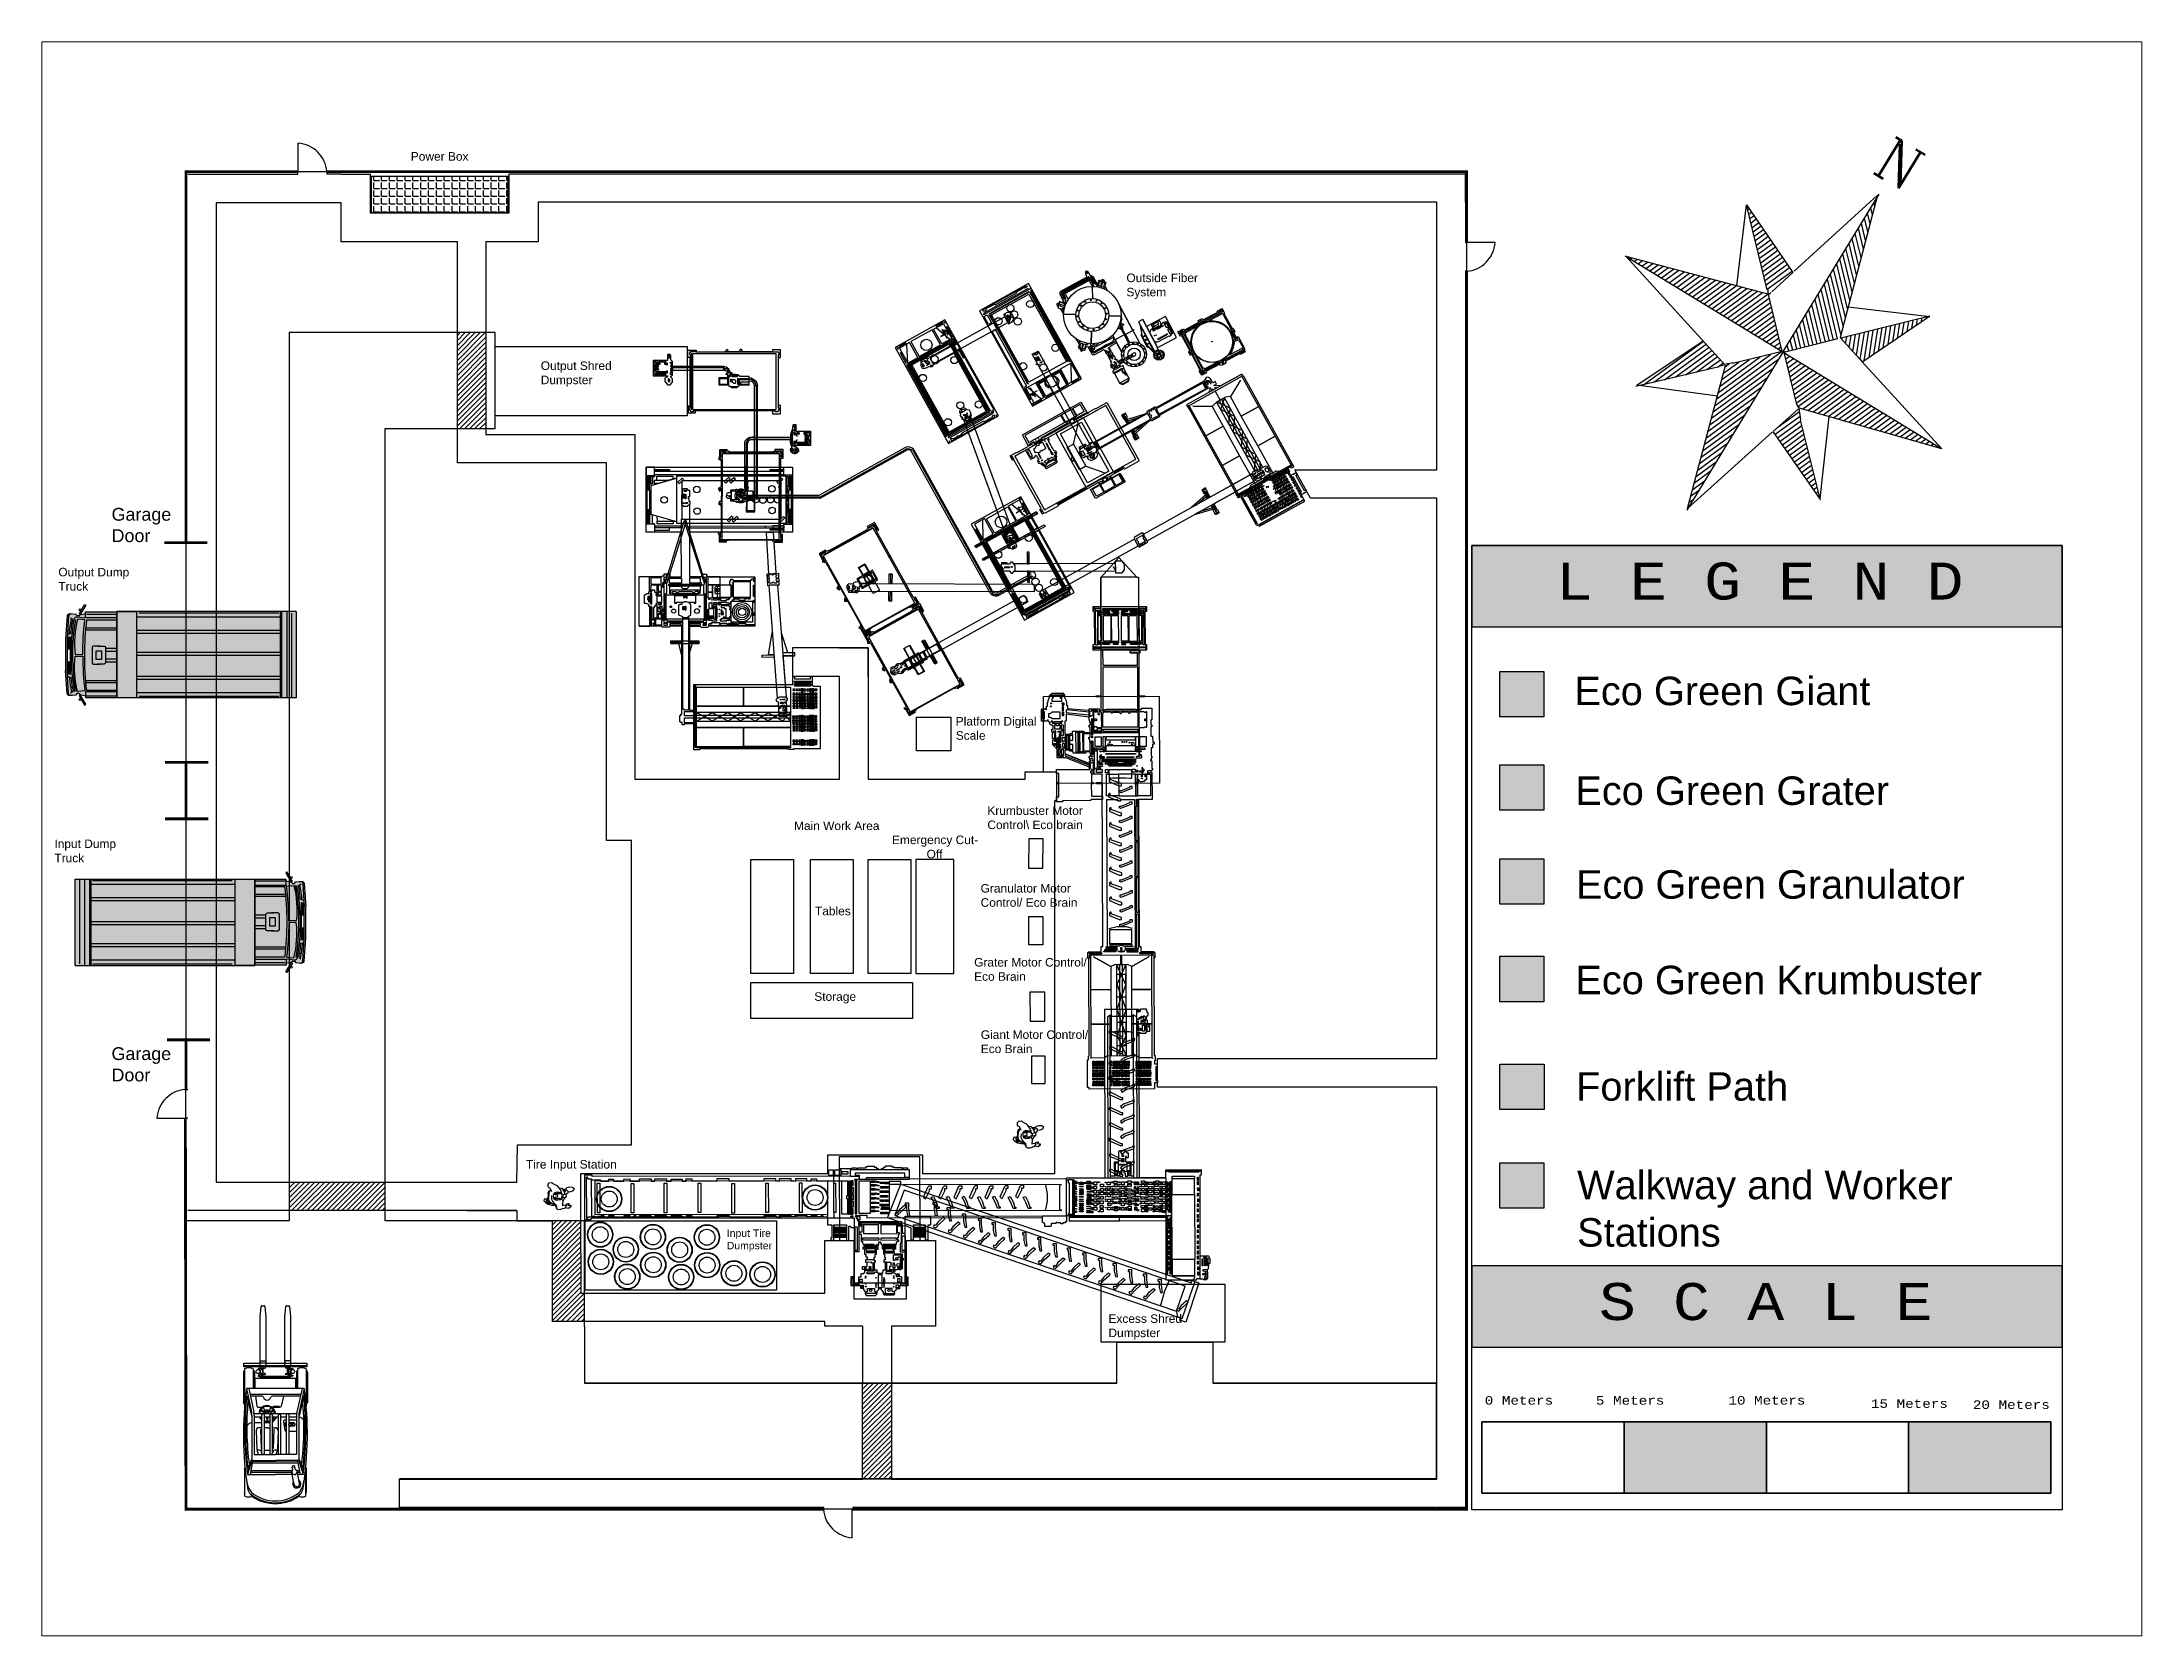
# Paper-space layout 'Front Page' of a CAD drawing. Header units: millimetres, sheet in inches. Extents: x 0 to 10.5, y 0 to 8.
# The model-space entities are those that its viewports show. They can reach past a viewport. Long polylines and large blocks are cut down to what shows.
import ezdxf
from ezdxf.enums import TextEntityAlignment as Align

# ---------------------------------------------------------------- set-up
doc = ezdxf.new("R2010")
doc.units = ezdxf.units.MM
doc.header["$MEASUREMENT"] = 0
doc.linetypes.add('ACAD_ISO03W100', pattern=[30, 12, -18])
for name, color, linetype in [('Dashed', 7, 'ACAD_ISO03W100'), ('Dumpsters', 210, 'Continuous'), ('Forklift-Forkliftway', 30, 'Continuous'), ('Furniture', 44, 'Continuous'), ('Giant', 31, 'Continuous'), ('Granulator', 11, 'Continuous'), ('Grater', 130, 'Continuous'), ('Krumbuster', 112, 'Continuous'), ('Labels', 7, 'Continuous'), ('Wires', 170, 'Continuous'), ('Worker-Walkway', 8, 'Continuous')]:
    doc.layers.add(name, color=color, linetype=linetype)
doc.styles.add('COMPLEX', font='complex', dxfattribs={"width": 1.2, "height": 1})
doc.styles.get("Standard").update_dxf_attribs({"font": 'arial.ttf'})

psp = doc.layouts.new('Front Page')

msp = doc.modelspace()

# ---------------------------------------------------------------- texts
at = {"color": 0, "style": 'COMPLEX'}
msp.add_text('N', height=1477.42324, rotation=328.6507575564, dxfattribs=at).set_placement((194414.22002, 40454.57737), align=Align.MIDDLE)
at = {"attachment_point": 1}
for s, insert, char_height in [('Power Box', (142102, 40872.5), 300), ('Outside Fiber\\PSystem', (167247.5, 36605), 300), ('Output Shred\\PDumpster', (146667.5, 33518.5), 300), ('Garage\\PDoor', (131586.42262, 28371.4993), 450), ('{\\fCourier New|b0|i0|c0|p49;\\C256;\\c16777215;L E G E N D}', (182336.65729, 26451.11727), 1300), ('Eco Green Giant', (182989.65729, 22440.61727), 1000), ('Platform Digital\\PScale', (161250.5, 21025.5), 300), ('Eco Green Grater', (183024.26615, 18934.96204), 1000), ('Krumbuster Motor\\PControl\\\\ Eco brain', (162362.5, 17885.73192), 300), ('Main Work Area', (155566.88881, 17351.5), 300), ('\\pi-1490.79127;Emergency Cut-\\P\\pi-276.56889;Off', (160502.34071, 16857.58008), 300), ('Eco Green Granulator', (183044.26615, 15640.46204), 1000), ('Granulator Motor\\PControl/ Eco Brain', (162125, 15156.5), 300), ('Tables', (156303, 14356.5), 300), ('Grater Motor Control/\\PEco Brain', (161897.5, 12556), 300), ('Eco Green Krumbuster', (183024.26615, 12284.46204), 1000), ('Storage', (156280.17174, 11351.5), 300), ('Giant Motor Control/\\PEco Brain', (162131, 10014), 300), ('Garage\\PDoor', (131583.5, 9421.09191), 450), ('Forklift Path', (183049.76615, 8544.46204), 1000), ('Tire Input Station', (146146.5, 5457.5), 300), ('Walkway and Worker\\PStations', (183084.76615, 5081.46204), 1000), ('{\\fCourier New|b0|i0|c0|p49;\\C256;\\c16777215;S C A L E}', (183850.15729, 1135.61645), 1300), ('Excess Shred\\PDumpster', (166616.5, 35), 300), ('{\\fCourier New|b0|i0|c0|p49;5 Meters}', (183746.15729, -2839.38273), 300), ('{\\fCourier New|b0|i0|c0|p49;10 Meters}', (188401.83383, -2836.37978), 300), ('{\\fCourier New|b0|i0|c0|p49;15 Meters}', (193410.33383, -2949.87978), 300), ('{\\fCourier New|b0|i0|c0|p49;20 Meters}', (196992.83383, -2988.37978), 300)]:
    msp.add_mtext(s, dxfattribs=dict(at, insert=insert, char_height=char_height))
at = {"insert": (179840.83383, -2837.37978), "char_height": 300, "width": 2467.429127, "attachment_point": 1}
msp.add_mtext('{\\fCourier New|b0|i0|c0|p49;0 Meters}', dxfattribs=at)
at = {"layer": 'Dashed', "lineweight": 211, "char_height": 300, "attachment_point": 1}
for s, insert in [('Output Dump\\PTruck', (129715.83286, 26265)), ('Input Dump\\PTruck', (129577.33286, 16720))]:
    msp.add_mtext(s, dxfattribs=dict(at, insert=insert))
at = {"layer": 'Labels', "insert": (153207, 3019.5), "char_height": 262.077851, "attachment_point": 1}
msp.add_mtext('Input Tire\\PDumpster', dxfattribs=at)

# ---------------------------------------------------------------- blocks, each defined once
blk = doc.blocks.new('R93')
at = {"color": 0, "linetype": 'ByBlock'}
for p, q in [((-386, 935), (-340, 986)), ((-383, 843), (-386, 935)), ((-359, 800), (-383, 843)), ((-313, 782), (-359, 800)), ((-340, 986), (-246, 996)), ((-252, 654), (-313, 782)), ((-246, 996), (-209, 962)), ((-209, 962), (-72, 889)), ((-72, 889), (-8, 810)), ((-8, 810), (75, 691)), ((-2, 797), (102, 791)), ((102, 791), (166, 709)), ((133, 767), (175, 743)), ((242, 749), (307, 807)), ((307, 807), (392, 831)), ((392, 831), (496, 828)), ((496, 828), (554, 776)), ((554, 776), (523, 694)), ((-530, 374), (-536, 325)), ((-536, 325), (-478, 264)), ((-499, 404), (-530, 374)), ((-438, 395), (-499, 404)), ((-478, 264), (-386, 203)), ((-414, 410), (-450, 377)), ((-450, 377), (-450, 310)), ((-450, 310), (-392, 249)), ((-389, 465), (-417, 371)), ((-417, 371), (-392, 322)), ((-392, 322), (-325, 261)), ((-392, 249), (-298, 242)), ((-365, 660), (-389, 602)), ((-389, 602), (-380, 529)), ((-380, 529), (-389, 465)), ((-386, 203), (-252, 172)), ((-304, 703), (-365, 660)), ((-362, 425), (-343, 581)), ((-343, 307), (-362, 425)), ((-343, 581), (-316, 675)), ((-276, 246), (-343, 307)), ((-325, 261), (-246, 227)), ((-316, 675), (-292, 709)), ((-179, 191), (-276, 246)), ((-252, 172), (-166, 175)), ((-249, 377), (-246, 523)), ((-212, 303), (-249, 377)), ((-151, 230), (-212, 303)), ((-187, 571), (-195, 493)), ((-195, 493), (-182, 416)), ((-161, 612), (-187, 571)), ((-182, 416), (-152, 383)), ((-115, 154), (-179, 191)), ((-128, 623), (-161, 612)), ((-152, 383), (-93, 375)), ((-151, 571), (-119, 582)), ((-117, 559), (-151, 571)), ((-84, 163), (-151, 230)), ((-148, 432), (-109, 444)), ((-129, 422), (-148, 432)), ((-142, 455), (-92, 468)), ((-109, 444), (-142, 455)), ((-133, 592), (-122, 599)), ((-119, 582), (-133, 592)), ((-133, 546), (-117, 559)), ((-104, 550), (-133, 546)), ((-115, 413), (-129, 422)), ((-93, 621), (-128, 623)), ((-122, 599), (-93, 594)), ((-76, 407), (-115, 413)), ((-90, 102), (-115, 154)), ((-61, 556), (-104, 550)), ((-93, 639), (-103, 631)), ((-103, 631), (-93, 621)), ((-93, 375), (-103, 366)), ((-103, 366), (-97, 358)), ((-97, 358), (-35, 371)), ((-53, 629), (-93, 639)), ((-93, 594), (-62, 593)), ((-92, 468), (-63, 463)), ((-57, 41), (-90, 102)), ((-72, 102), (-84, 163)), ((-34, 405), (-76, 407)), ((-63, 463), (-41, 472)), ((-62, 593), (-33, 595)), ((-46, 548), (-61, 556)), ((-20, 8), (-57, 41)), ((-29, 631), (-53, 629)), ((-49, 512), (-41, 533)), ((-37, 489), (-49, 512)), ((-41, 533), (-46, 548)), ((-41, 472), (-37, 489)), ((-35, 371), (32, 373)), ((-4, 408), (-34, 405)), ((-33, 595), (4, 595)), ((18, 625), (-29, 631)), ((62, 11), (-20, 8)), ((20, 413), (-4, 408)), ((4, 595), (21, 589)), ((41, 621), (18, 625)), ((41, 415), (20, 413)), ((21, 589), (41, 591)), ((51, 616), (28, 619)), ((32, 373), (74, 381)), ((35, 379), (51, 389)), ((71, 618), (41, 621)), ((41, 591), (57, 599)), ((53, 409), (41, 415)), ((61, 607), (51, 616)), ((51, 389), (59, 400)), ((59, 400), (53, 409)), ((57, 599), (61, 607)), ((130, 35), (62, 11)), ((112, 596), (71, 618)), ((74, 381), (109, 391)), ((75, 691), (93, 633)), ((83, 598), (98, 580)), ((93, 409), (83, 404)), ((103, 436), (93, 409)), ((98, 580), (107, 560)), ((107, 560), (103, 543)), ((103, 543), (111, 528)), ((113, 455), (103, 436)), ((112, 482), (107, 471)), ((107, 471), (113, 455)), ((109, 391), (121, 410)), ((121, 570), (112, 596)), ((127, 552), (121, 570)), ((121, 410), (128, 440)), ((126, 465), (136, 470)), ((128, 440), (126, 465)), ((127, 540), (127, 552)), ((134, 537), (127, 540)), ((133, 194), (130, 166)), ((130, 166), (178, 178)), ((181, 57), (130, 35)), ((133, 462), (218, 450)), ((142, 239), (133, 194)), ((145, 529), (134, 537)), ((136, 470), (149, 477)), ((136, 371), (148, 300)), ((148, 300), (142, 239)), ((155, 518), (145, 529)), ((149, 477), (156, 486)), ((188, 386), (151, 331)), ((175, 541), (154, 532)), ((156, 503), (155, 518)), ((156, 486), (156, 503)), ((166, 749), (233, 755)), ((166, 709), (215, 614)), ((175, 743), (246, 660)), ((267, 575), (175, 541)), ((178, 178), (242, 185)), ((221, 57), (181, 57)), ((206, 438), (188, 386)), ((215, 614), (215, 566)), ((218, 450), (236, 422)), ((246, 99), (221, 57)), ((298, 61), (232, 82)), ((233, 755), (300, 715)), ((236, 422), (285, 499)), ((242, 185), (273, 163)), ((273, 163), (246, 99)), ((253, 182), (278, 209)), ((285, 499), (267, 575)), ((331, 608), (276, 572)), ((278, 209), (299, 217)), ((365, 53), (298, 61)), ((299, 217), (328, 223)), ((300, 715), (337, 663)), ((328, 223), (353, 233)), ((337, 663), (331, 608)), ((349, 199), (333, 188)), ((333, 188), (334, 177)), ((334, 177), (367, 175)), ((429, 657), (343, 645)), ((370, 214), (349, 199)), ((353, 233), (368, 229)), ((407, 88), (364, 79)), ((364, 79), (377, 68)), ((377, 59), (365, 53)), ((367, 175), (428, 167)), ((368, 229), (370, 214)), ((377, 68), (377, 59)), ((436, 147), (402, 138)), ((402, 138), (435, 133)), ((413, 94), (407, 88)), ((434, 115), (408, 107)), ((408, 107), (413, 94)), ((428, 167), (440, 157)), ((523, 694), (429, 657)), ((440, 121), (434, 115)), ((435, 133), (440, 121)), ((440, 157), (436, 147))]:
    blk.add_line(p, q, dxfattribs=at)
blk = doc.blocks.new('*X41')
at = {"color": 0}
for p, q in [((700, 421.47), (700, 421.47)), ((700.3, 420.47), (700, 420.76)), ((700.6, 419.46), (700, 420.06)), ((700.9, 418.45), (700, 419.35)), ((701.2, 417.45), (700, 418.64)), ((701.49, 416.44), (700, 417.94)), ((701.79, 415.43), (700, 417.23)), ((702.09, 414.43), (700, 416.52)), ((702.39, 413.42), (700, 415.81)), ((702.69, 412.41), (700, 415.11)), ((702.99, 411.41), (700, 414.4)), ((703.29, 410.4), (700, 413.69)), ((703.59, 409.39), (700, 412.99)), ((703.89, 408.39), (700, 412.28)), ((704.19, 407.38), (700, 411.57)), ((704.49, 406.37), (700, 410.86)), ((704.79, 405.37), (700, 410.16)), ((704.75, 404.7), (700, 409.45)), ((704.4, 404.35), (700, 408.74)), ((704.04, 403.99), (700, 408.04)), ((703.69, 403.64), (700, 407.33)), ((703.34, 403.28), (700, 406.62)), ((702.99, 402.92), (700, 405.92)), ((702.64, 402.57), (700, 405.21)), ((702.29, 402.21), (700, 404.5)), ((701.94, 401.86), (700, 403.79)), ((701.58, 401.5), (700, 403.09)), ((701.23, 401.15), (700, 402.38)), ((700.88, 400.79), (700, 401.67)), ((700.53, 400.44), (700, 400.97)), ((700.18, 400.08), (700, 400.26))]:
    blk.add_line(p, q, dxfattribs=at)
blk = doc.blocks.new('*X42')
at = {"color": 0}
for p, q in [((712.48, 412.22), (712.39, 412.44)), ((710.5, 407.87), (709.72, 409.74)), ((710.78, 408.5), (710.11, 410.13)), ((711.06, 409.12), (710.49, 410.51)), ((711.35, 409.74), (710.87, 410.9)), ((711.63, 410.36), (711.25, 411.28)), ((711.92, 410.98), (711.63, 411.67)), ((712.2, 411.6), (712.01, 412.06)), ((708.79, 404.15), (707.44, 407.42)), ((709.08, 404.77), (707.82, 407.81)), ((709.36, 405.39), (708.2, 408.2)), ((709.64, 406.01), (708.58, 408.58)), ((709.93, 406.63), (708.96, 408.97)), ((710.21, 407.25), (709.34, 409.35)), ((705.23, 404.9), (705.15, 405.11)), ((705.85, 404.72), (705.53, 405.49)), ((706.46, 404.55), (705.91, 405.88)), ((707.08, 404.37), (706.29, 406.27)), ((707.69, 404.19), (706.67, 406.65))]:
    blk.add_line(p, q, dxfattribs=at)
blk = doc.blocks.new('*X43')
at = {"color": 0}
for p, q in [((712.48, 412.22), (712.39, 412.44)), ((710.5, 407.87), (709.72, 409.74)), ((710.78, 408.5), (710.11, 410.13)), ((711.06, 409.12), (710.49, 410.51)), ((711.35, 409.74), (710.87, 410.9)), ((711.63, 410.36), (711.25, 411.28)), ((711.92, 410.98), (711.63, 411.67)), ((712.2, 411.6), (712.01, 412.06)), ((708.79, 404.15), (707.44, 407.42)), ((709.08, 404.77), (707.82, 407.81)), ((709.36, 405.39), (708.2, 408.2)), ((709.64, 406.01), (708.58, 408.58)), ((709.93, 406.63), (708.96, 408.97)), ((710.21, 407.25), (709.34, 409.35)), ((705.23, 404.9), (705.15, 405.11)), ((705.85, 404.72), (705.53, 405.49)), ((706.46, 404.55), (705.91, 405.88)), ((707.08, 404.37), (706.29, 406.27)), ((707.69, 404.19), (706.67, 406.65)), ((708.31, 404), (707.05, 407.04))]:
    blk.add_line(p, q, dxfattribs=at)
blk = doc.blocks.new('*X44')
at = {"color": 0}
for p, q in [((700.3, 399.8), (700.39, 400)), ((700.69, 399.42), (700.93, 400)), ((701.07, 399.04), (701.47, 400)), ((701.45, 398.65), (702.01, 400)), ((701.84, 398.27), (702.55, 400)), ((702.22, 397.89), (703.09, 400)), ((702.6, 397.51), (703.63, 400)), ((702.99, 397.13), (704.18, 400)), ((703.37, 396.75), (704.72, 400)), ((703.75, 396.37), (705.26, 400)), ((704.14, 395.99), (705.8, 400)), ((704.52, 395.61), (706.34, 400)), ((705.52, 395.42), (707.42, 400)), ((706.14, 395.59), (707.96, 400)), ((706.75, 395.76), (708.51, 400)), ((707.36, 395.92), (709.05, 400)), ((707.97, 396.09), (709.59, 400)), ((708.58, 396.26), (710.13, 400)), ((709.19, 396.43), (710.67, 400)), ((709.8, 396.6), (711.21, 400)), ((710.41, 396.77), (711.75, 400)), ((711.03, 396.94), (712.29, 400)), ((711.64, 397.11), (712.83, 400)), ((712.25, 397.28), (713.38, 400)), ((712.86, 397.45), (713.92, 400)), ((713.47, 397.61), (714.46, 400)), ((714.08, 397.78), (715, 400)), ((714.69, 397.95), (715.54, 400)), ((715.3, 398.12), (716.08, 400)), ((715.91, 398.29), (716.62, 400)), ((716.53, 398.46), (717.16, 400)), ((717.14, 398.63), (717.71, 400)), ((717.75, 398.8), (718.25, 400)), ((718.36, 398.97), (718.79, 400)), ((718.97, 399.13), (719.33, 400)), ((719.58, 399.3), (719.87, 400)), ((720.19, 399.47), (720.41, 400)), ((720.8, 399.64), (720.95, 400)), ((721.42, 399.81), (721.49, 400))]:
    blk.add_line(p, q, dxfattribs=at)
blk = doc.blocks.new('*X45')
at = {"color": 0}
for p, q in [((704.13, 392.06), (705.35, 394.99)), ((704.3, 391.16), (705.71, 394.56)), ((704.76, 390.95), (706.05, 394.08)), ((705.22, 390.75), (706.44, 393.7)), ((705.67, 390.55), (706.82, 393.32)), ((706.13, 390.35), (707.2, 392.94)), ((706.59, 390.14), (707.59, 392.56)), ((707.05, 389.94), (707.97, 392.18)), ((707.5, 389.74), (708.35, 391.79)), ((707.96, 389.54), (708.74, 391.41)), ((708.42, 389.34), (709.12, 391.03)), ((708.88, 389.13), (709.5, 390.65)), ((709.33, 388.93), (709.89, 390.27)), ((709.79, 388.73), (710.27, 389.89)), ((710.25, 388.53), (710.65, 389.51)), ((710.71, 388.33), (711.04, 389.13)), ((711.16, 388.12), (711.42, 388.75)), ((711.62, 387.92), (711.8, 388.37)), ((712.08, 387.72), (712.19, 387.98)), ((712.53, 387.52), (712.57, 387.6))]:
    blk.add_line(p, q, dxfattribs=at)
blk = doc.blocks.new('*X46')
at = {"color": 0}
for p, q in [((696.17, 391.13), (699.81, 399.91)), ((695.5, 393.42), (697.05, 397.17)), ((695.72, 392.66), (697.97, 398.08)), ((695.95, 391.9), (698.89, 398.99)), ((696.4, 390.37), (700, 399.07)), ((696.62, 389.61), (700, 397.76)), ((695.05, 394.94), (695.29, 395.53)), ((695.27, 394.18), (696.13, 396.25)), ((696.85, 388.85), (700, 396.45)), ((697.08, 388.09), (700, 395.15)), ((697.3, 387.32), (700, 393.84)), ((697.53, 386.56), (700, 392.53)), ((697.75, 385.8), (700, 391.23)), ((697.98, 385.04), (700, 389.92)), ((698.2, 384.27), (700, 388.61)), ((698.43, 383.51), (700, 387.31)), ((698.65, 382.75), (700, 386)), ((698.88, 381.99), (700, 384.69)), ((699.1, 381.23), (700, 383.39)), ((699.33, 380.46), (700, 382.08)), ((699.56, 379.7), (700, 380.77)), ((699.78, 378.94), (700, 379.47))]:
    blk.add_line(p, q, dxfattribs=at)
blk = doc.blocks.new('*X47')
at = {"color": 0}
for p, q in [((687.85, 388.02), (691.23, 396.19)), ((688.77, 388.94), (691.72, 396.05)), ((689.69, 389.85), (692.2, 395.91)), ((690.61, 390.76), (692.68, 395.77)), ((691.53, 391.68), (693.17, 395.63)), ((692.45, 392.59), (693.65, 395.49)), ((693.37, 393.51), (694.13, 395.35)), ((694.29, 394.42), (694.62, 395.21))]:
    blk.add_line(p, q, dxfattribs=at)
blk = doc.blocks.new('*X48')
at = {"color": 0}
for p, q in [((691.73, 400), (693.63, 404.6)), ((692.27, 400), (694.25, 404.78)), ((692.81, 400), (694.89, 405.01)), ((693.35, 400), (695.27, 404.63)), ((684.69, 400), (685.61, 402.22)), ((685.23, 400), (686.23, 402.41)), ((685.77, 400), (686.85, 402.59)), ((686.32, 400), (687.46, 402.77)), ((686.86, 400), (688.08, 402.95)), ((687.4, 400), (688.7, 403.14)), ((687.94, 400), (689.31, 403.32)), ((688.48, 400), (689.93, 403.5)), ((689.02, 400), (690.55, 403.68)), ((689.56, 400), (691.16, 403.87)), ((690.1, 400), (691.78, 404.05)), ((690.65, 400), (692.4, 404.23)), ((691.19, 400), (693.01, 404.41)), ((693.89, 400), (695.65, 404.25)), ((694.43, 400), (696.03, 403.87)), ((694.98, 400), (696.42, 403.48)), ((695.52, 400), (696.8, 403.1)), ((696.06, 400), (697.18, 402.72)), ((696.6, 400), (697.57, 402.33)), ((678.2, 400), (678.21, 400.03)), ((678.74, 400), (678.83, 400.22)), ((679.28, 400), (679.45, 400.4)), ((679.82, 400), (680.06, 400.58)), ((680.36, 400), (680.68, 400.76)), ((680.9, 400), (681.3, 400.95)), ((681.45, 400), (681.91, 401.13)), ((681.99, 400), (682.53, 401.31)), ((682.53, 400), (683.15, 401.49)), ((683.07, 400), (683.76, 401.68)), ((683.61, 400), (684.38, 401.86)), ((684.15, 400), (685, 402.04)), ((697.14, 400), (697.95, 401.95)), ((697.68, 400), (698.33, 401.57)), ((698.22, 400), (698.71, 401.19)), ((698.76, 400), (699.1, 400.8)), ((699.3, 400), (699.48, 400.42)), ((699.85, 400), (699.86, 400.04))]:
    blk.add_line(p, q, dxfattribs=at)
blk = doc.blocks.new('*X49')
at = {"color": 0}
for p, q in [((687.23, 412.67), (687.24, 412.68)), ((687.62, 412.28), (687.7, 412.48)), ((688, 411.9), (688.15, 412.27)), ((688.38, 411.52), (688.61, 412.07)), ((688.76, 411.14), (689.06, 411.86)), ((689.15, 410.75), (689.52, 411.66)), ((689.53, 410.37), (689.98, 411.45)), ((689.91, 409.99), (690.43, 411.25)), ((690.29, 409.61), (690.89, 411.04)), ((690.68, 409.22), (691.35, 410.84)), ((691.06, 408.84), (691.8, 410.63)), ((691.44, 408.46), (692.26, 410.43)), ((691.83, 408.07), (692.71, 410.22)), ((692.21, 407.69), (693.17, 410.02)), ((692.59, 407.31), (693.63, 409.81)), ((692.97, 406.93), (694.08, 409.61)), ((693.36, 406.54), (694.54, 409.4)), ((693.74, 406.16), (695, 409.2)), ((694.12, 405.78), (695.45, 408.99)), ((694.5, 405.4), (695.91, 408.78))]:
    blk.add_line(p, q, dxfattribs=at)
blk = doc.blocks.new('ааео')
h = blk.add_hatch(color=251)
h.dxf.hatch_style = 1
h.paths.add_polyline_path([(47264, -19076), (47264, -18906), (46354, -18906), (46354, -19076)])
h.paths.add_polyline_path([(46354, -21224), (46354, -21393), (47264, -21393), (47264, -21224)])
h.paths.add_polyline_path([(45822, -20609), (45822, -19693), (45865, -19019, -0.250161), (45916, -18969, 0.411582), (45822, -19019), (45779, -19693), (45779, -20609), (45822, -21284, 0.411582), (45916, -21334, -0.250161), (45865, -21284)])
at = {"true_color": 0xe3e3e3}
h = blk.add_hatch(color=254, dxfattribs=at)
h.dxf.hatch_style = 1
h.paths.add_polyline_path([(46363, -18708), (46329, -18688), (46231, -18858, -0.090194), (46225, -18867), (46169, -18964), (46203, -18984)])
h.paths.add_polyline_path([(46232, -18847, 1), (46172, -18847, 0.697411), (46225, -18867), (46231, -18858, 0.086677)], flags=17)
h.paths.add_polyline_path([(46203, -21315), (46169, -21335), (46226, -21435, -0.055254), (46230, -21440), (46329, -21611), (46363, -21591)])
h.paths.add_polyline_path([(46230, -21440), (46226, -21435, 0.723559), (46172, -21453, 1), (46232, -21453, 0.104212)], flags=17)
at = {"true_color": 0xffcf3d}
h = blk.add_hatch(color=40, dxfattribs=at)
h.dxf.hatch_style = 1
h.paths.add_polyline_path([(47833, -18896), (47264, -18896), (47264, -21398), (47833, -21398)])
h.paths.add_polyline_path([(52021, -18896), (47833, -18896), (47833, -19049), (52021, -19049)])
h.paths.add_polyline_path([(52021, -19437), (47833, -19437), (47833, -19524), (52021, -19524)])
h.paths.add_polyline_path([(52021, -20081), (47833, -20081), (47833, -20168), (52021, -20168)])
h.paths.add_polyline_path([(52021, -20771), (47833, -20771), (47833, -20859), (52021, -20859)])
h.paths.add_polyline_path([(52021, -21245), (47833, -21245), (47833, -21398), (52021, -21398)])
h.paths.add_polyline_path([(52202, -18896), (52049, -18896), (52049, -21398), (52202, -21398)])
h = blk.add_hatch(color=40)
h.dxf.hatch_style = 1
h.paths.add_polyline_path([(52021, -19049), (47833, -19049), (47833, -19437), (52021, -19437)])
h.paths.add_polyline_path([(52021, -19524), (47833, -19524), (47833, -20081), (52021, -20081)])
h.paths.add_polyline_path([(52021, -20168), (47833, -20168), (47833, -20771), (52021, -20771)])
h.paths.add_polyline_path([(52021, -20859), (47833, -20859), (47833, -21245), (52021, -21245)])
h.paths.add_polyline_path([(52479, -18896), (52202, -18896), (52202, -21398), (52479, -21398)])
h = blk.add_hatch(color=253)
h.dxf.hatch_style = 1
h.paths.add_polyline_path([(52049, -18896), (52021, -18896), (52021, -21398), (52049, -21398)])
at = {"true_color": 0xe3e3e3}
h = blk.add_hatch(color=254, dxfattribs=at)
h.dxf.hatch_style = 1
h.paths.add_polyline_path([(46274, -20137), (46055, -20140, -0.084039), (46122, -19115), (46337, -19135, 0.029798)], flags=16)
h.paths.add_polyline_path([(45919, -19543), (45872, -19554, -0.019761), (45935, -19098), (45976, -19128, 0.017984)], flags=16)
h.paths.add_polyline_path([(46588, -19901), (46772, -19901), (46899, -19901, -0.402559), (46938, -19939), (46938, -20373, -0.375941), (46896, -20422), (46707, -20422), (46591, -20422, -0.375941), (46548, -20373), (46548, -19939, -0.402559)], flags=0)
h.paths.add_polyline_path([(46669, -20039), (46823, -20039), (46823, -20287), (46669, -20287)], flags=0)
h.paths.add_polyline_path([(45918, -19976), (45918, -20370), (45836, -20370), (45836, -19976)], flags=16)
h.paths.add_polyline_path([(46274, -20197, 0.029798), (46337, -21198), (46122, -21218, -0.084039), (46055, -20194)], flags=16)
h.paths.add_polyline_path([(45932, -20819, 0.017505), (45995, -21222), (45953, -21245, -0.019392), (45883, -20799)], flags=16)
edge = h.paths.add_edge_path()
edge.add_line((47264, -21224), (47264, -19076))
edge.add_line((47264, -19076), (46354, -19076))
edge.add_line((46354, -19076), (46354, -18953))
edge.add_line((46354, -18953), (46188, -18989))
edge.add_line((46188, -18989), (46179, -19025))
edge.add_line((46179, -19025), (46107, -19025))
edge.add_line((46107, -19025), (46081, -18978))
edge.add_line((46081, -18978), (45922, -18967))
edge.add_arc((45938, -19041), 75.6, 101.98626, 162.83219)
edge.add_line((45865, -19019), (45822, -19693))
edge.add_line((45822, -19693), (45822, -20609))
edge.add_line((45822, -20609), (45865, -21284))
edge.add_arc((45938, -21261), 75.6, 197.16781, 258.01374)
edge.add_line((45922, -21335), (46081, -21325))
edge.add_line((46081, -21325), (46107, -21277))
edge.add_line((46107, -21277), (46179, -21277))
edge.add_line((46179, -21277), (46188, -21310))
edge.add_line((46188, -21310), (46354, -21347))
edge.add_line((46354, -21347), (46354, -21224))
edge.add_line((46354, -21224), (47264, -21224))
edge = h.paths.add_edge_path()
edge.add_line((47264, -21193), (47264, -19138))
edge.add_line((47264, -19138), (46397, -19138))
edge.add_arc((54663, -20178), 8331, 172.83102, 186.99602)
edge.add_line((46394, -21193), (47264, -21193))
h = blk.add_hatch(color=20)
h.dxf.hatch_style = 1
h.paths.add_polyline_path([(45971, -21089), (45928, -21113, 0.005757), (45953, -21245), (45995, -21222, -0.005796)])
h.paths.add_polyline_path([(45976, -19128), (45935, -19098, 0.005911), (45912, -19234), (45954, -19260, -0.005741)])
h = blk.add_hatch(color=145)
h.dxf.hatch_style = 1
h.paths.add_polyline_path([(46055, -20140), (46274, -20137, -0.029798), (46337, -19135), (46122, -19115, 0.084039)])
h.paths.add_polyline_path([(46274, -20197), (46055, -20194, 0.084039), (46122, -21218), (46337, -21198, -0.029798)])
h = blk.add_hatch(color=254, dxfattribs=at)
h.dxf.hatch_style = 1
h.paths.add_polyline_path([(46938, -19939, 0.402559), (46899, -19901), (46772, -19901), (46588, -19901, 0.425965), (46548, -19942), (46548, -20373, 0.375941), (46591, -20422), (46707, -20422), (46896, -20422, 0.375941), (46938, -20373), (46938, -20354)], flags=17)
h.paths.add_polyline_path([(46823, -20287), (46669, -20287), (46669, -20039), (46823, -20039)], flags=16)
h.paths.add_polyline_path([(46823, -20039), (46669, -20039), (46669, -20287), (46823, -20287)], flags=16)
edge = h.paths.add_edge_path()
edge.add_line((47264, -19374), (47264, -19138))
edge.add_line((47264, -19138), (46397, -19138))
edge.add_arc((54663, -20178), 8331, 172.83102, 174.46271)
edge.add_line((46371, -19374), (47264, -19374))
edge = h.paths.add_edge_path()
edge.add_line((47264, -19429), (47264, -19374))
edge.add_line((47264, -19374), (46371, -19374))
edge.add_arc((54663, -20178), 8331, 174.46271, 174.83951)
edge.add_line((46366, -19429), (47264, -19429))
edge = h.paths.add_edge_path()
edge.add_line((47264, -21193), (47264, -20956))
edge.add_line((47264, -20956), (46369, -20956))
edge.add_arc((54663, -20178), 8331, 185.35855, 186.99602)
edge.add_line((46394, -21193), (47264, -21193))
edge = h.paths.add_edge_path()
edge.add_line((47264, -20956), (47264, -20901))
edge.add_line((47264, -20901), (46364, -20901))
edge.add_arc((54663, -20178), 8331, 184.98186, 185.35855)
edge.add_line((46369, -20956), (47264, -20956))
h.paths.add_polyline_path([(47264, -20354), (47264, -20273), (46938, -20273), (46938, -20354)])
h.paths.add_polyline_path([(47264, -20273), (47264, -20044), (46938, -20044), (46938, -20273)])
h.paths.add_polyline_path([(47264, -20044), (47264, -19962), (46938, -19962), (46938, -20044)])
edge = h.paths.add_edge_path()
edge.add_line((47264, -19962), (47264, -19429))
edge.add_line((47264, -19429), (46366, -19429))
edge.add_arc((54663, -20178), 8331, 174.83951, 184.98186)
edge.add_line((46364, -20901), (47264, -20901))
edge.add_line((47264, -20901), (47264, -20354))
edge.add_line((47264, -20354), (46938, -20354))
edge.add_line((46938, -20354), (46938, -20373))
edge.add_arc((46889, -20373), 49.4, -82.41316, 0, ccw=False)
edge.add_line((46896, -20422), (46591, -20422))
edge.add_arc((46598, -20373), 49.4, 180, 262.41316, ccw=False)
edge.add_line((46548, -20373), (46548, -19942))
edge.add_arc((46588, -19940), 39.8, 90, 182.28923, ccw=False)
edge.add_line((46588, -19901), (46899, -19901))
edge.add_arc((46899, -19940), 39.8, 2.28923, 90, ccw=False)
edge.add_line((46938, -19939), (46938, -19962))
edge.add_line((46938, -19962), (47264, -19962))
for points in [[(46329, -18688), (46363, -18708), (46203, -18984), (46169, -18964)], [(47264, -18896), (47833, -18896), (47833, -21398), (47264, -21398)], [(52021, -18896), (52049, -18896), (52049, -21398), (52021, -21398)], [(45836, -19976), (45918, -19976), (45918, -20370), (45836, -20370)], [(46669, -20039), (46823, -20039), (46823, -20287), (46669, -20287)], [(46329, -21611), (46363, -21591), (46203, -21315), (46169, -21335)]]:
    blk.add_lwpolyline(points, close=True)
for points in [[(47264, -19076), (46354, -19076), (46354, -18906), (47264, -18906)], [(47264, -18896), (47264, -21398)], [(52479, -18896), (47264, -18896)], [(52021, -18896), (52021, -21398)], [(52049, -18896), (52049, -21398)], [(52202, -18896), (52202, -21398)], [(52479, -18896), (52479, -21398)], [(45954, -19260), (45912, -19234)], [(45976, -19128), (45921, -19087)], [(46179, -19025), (46188, -18989), (46355, -18953)], [(46366, -19429), (47264, -19429)], [(46371, -19374), (47264, -19374)], [(46383, -18972), (46397, -18972), (47264, -18972)], [(46397, -19138), (47264, -19138)], [(47833, -19049), (52021, -19049)], [(47833, -19437), (52021, -19437)], [(47918, -18938), (51976, -18938)], [(52352, -21375), (52352, -18944)], [(45779, -19693), (45779, -20609)], [(45822, -19693), (45822, -20609)], [(45925, -19542), (45837, -19562)], [(45850, -19976), (45850, -19634)], [(45871, -19976), (45871, -19634)], [(45890, -19976), (45890, -19634)], [(45918, -20721), (45918, -19634)], [(46938, -19962), (47264, -19962)], [(46938, -20044), (47264, -20044)], [(47833, -19524), (52021, -19524)], [(47833, -20081), (52021, -20081)], [(45850, -20721), (45850, -20370)], [(45871, -20721), (45871, -20370)], [(45890, -20721), (45890, -20370)], [(46938, -20273), (47264, -20273)], [(46938, -20354), (47264, -20354)], [(47833, -20168), (52021, -20168)], [(45955, -20829), (45836, -20779)], [(45995, -21222), (45918, -21265)], [(45971, -21089), (45928, -21113)], [(46179, -21274), (46188, -21310), (46355, -21347)], [(47264, -21224), (46354, -21224), (46354, -21393), (47264, -21393)], [(46364, -20901), (47264, -20901)], [(46369, -20956), (47264, -20956)], [(46383, -21344), (46397, -21344), (47264, -21344)], [(47833, -20771), (52021, -20771)], [(47833, -20859), (52021, -20859)], [(47833, -21245), (52021, -21245)], [(52479, -21398), (47264, -21398)], [(47918, -21355), (51976, -21355)]]:
    blk.add_lwpolyline(points)
for points in [[(46179, -19025), (46107, -19025), (46081, -18978), (45899, -18966, 0.347167), (45822, -19019), (45779, -19693)], [(45973, -18968), (45943, -18966, 0.347167), (45865, -19019), (45822, -19693)], [(45935, -19098, 0.019761), (45872, -19554, 0.019761)], [(45976, -19128, 0.017984), (45919, -19543, 0.017984)], [(46020, -19128, 0.090533), (46039, -21222, 1.032457)], [(46063, -19128, 0.090533), (46082, -21222, 1.032457)], [(46332, -19087), (46112, -19061, 0.439312), (46020, -19128, 0.858946)], [(46337, -19135), (46122, -19115, 0.084039), (46055, -20140), (46274, -20137, -0.029798), (46337, -19135, -18.025083)], [(47264, -21193), (46394, -21193, -0.061885), (46397, -19138)], [(46772, -19901), (46588, -19901, 0.402559), (46548, -19939), (46548, -20373, 0.375941), (46591, -20422), (46780, -20422)], [(46715, -19901), (46899, -19901, -0.402559), (46938, -19939), (46938, -20373, -0.375941), (46896, -20422), (46707, -20422)], [(46179, -21277), (46107, -21277), (46081, -21325), (45899, -21337, -0.347167), (45822, -21284), (45779, -20609)], [(45973, -21335), (45943, -21337, -0.347167), (45865, -21284), (45822, -20609)], [(46337, -21198), (46122, -21218, -0.084039), (46055, -20194), (46274, -20197, 0.029798), (46337, -21198, 18.025083)], [(45883, -20799, 0.019392), (45953, -21245)], [(45932, -20819, 0.017505), (45995, -21222)]]:
    blk.add_lwpolyline(points, format="xyb")
for centre in [(46202, -18847), (46202, -21453)]:
    blk.add_circle(centre, 30.1)

# ---------------------------------------------------------------- hatches: boundary and pattern name
at = {"true_color": 0x000000}
h = msp.add_hatch(color=18, dxfattribs=at)
h.dxf.hatch_style = 1
h.paths.add_polyline_path([(179392.15729, 27051.61727), (179392.15729, 24194.61727), (200131.15729, 24194.61727), (200131.15729, 27051.61727)])
h = msp.add_hatch(color=18, dxfattribs=at)
h.dxf.hatch_style = 1
h.paths.add_polyline_path([(179392.15748, 1736.11645), (179392.15748, -1120.88355), (200131.15748, -1120.88355), (200131.15748, 1736.11645)])
h = msp.add_hatch(color=256)
h.dxf.hatch_style = 1
h.paths.add_polyline_path([(189735.65729, -3742.88273), (184735.65729, -3742.88273), (184735.65729, -6242.88273), (189735.65729, -6242.88273)])
h.paths.add_polyline_path([(199735.65729, -3742.88273), (194735.65729, -3742.88273), (194735.65729, -6242.88273), (199735.65729, -6242.88273)])
at = {"layer": 'Forklift-Forkliftway'}
h = msp.add_hatch(dxfattribs=at)
h.set_pattern_fill('ANSI31', color=256, scale=1000)
h.set_pattern_definition([(45, (0, -2000), (-88.38835, 88.38835), [])])
h.paths.add_polyline_path([(158994.94925, -2387.5), (157979.00006, -2387.5), (157979.00006, -5747.49999), (158994.94925, -5747.49999)])
h.paths.add_polyline_path([(144733.49948, 34531.99981), (143736.49948, 34531.99981), (143736.49948, 31159.49981), (144733.49948, 31159.49981)])
h.paths.add_polyline_path([(141204, 4679.99983), (137831.5, 4679.99983), (137831.5, 3682.99983), (141204, 3682.99983)])
h = msp.add_hatch(color=256, dxfattribs=at)
h.dxf.hatch_style = 1
h.paths.add_polyline_path([(180375.65579, 8830.61746), (180375.65579, 7233.11746), (181926.15579, 7233.11746), (181926.15579, 8830.61746)])
h = msp.add_hatch(dxfattribs=at)
h.set_pattern_fill('ANSI31', color=256, scale=1000)
h.paths.add_polyline_path([(148068.57561, 3321.50096), (147077.00034, 3321.50096), (147077.00034, -218), (148074.00034, -218), (148207.78794, -218.0156), (148207.78794, 777.99983), (148074.00034, 777.99983)])
at = {"layer": 'Giant'}
h = msp.add_hatch(color=256, dxfattribs=at)
h.dxf.hatch_style = 1
h.paths.add_polyline_path([(180369.65729, 21030.11727), (181920.15729, 21030.11727), (181920.15729, 22627.61727), (180369.65729, 22627.61727)])
at = {"layer": 'Granulator'}
h = msp.add_hatch(color=256, dxfattribs=at)
h.dxf.hatch_style = 1
h.paths.add_polyline_path([(180369.65702, 14448.11722), (181920.15702, 14448.11722), (181920.15702, 16045.61722), (180369.65702, 16045.61722)])
at = {"layer": 'Grater'}
h = msp.add_hatch(color=256, dxfattribs=at)
h.dxf.hatch_style = 1
h.paths.add_polyline_path([(181920.15715, 19342.61725), (180369.65715, 19342.61725), (180369.65715, 17745.11725), (181920.15715, 17745.11725)])
at = {"layer": 'Krumbuster'}
h = msp.add_hatch(color=256, dxfattribs=at)
h.dxf.hatch_style = 1
h.paths.add_polyline_path([(180369.65688, 12615.61722), (180369.65688, 11018.11722), (181920.15688, 11018.11722), (181920.15688, 12615.61722)])
at = {"layer": 'Wires', "true_color": 0x5e67af}
h = msp.add_hatch(dxfattribs=at)
h.set_pattern_fill('ANGLE', color=165, scale=1000)
h.set_pattern_definition([(0, (0, 0), (0, 275), [200, -75]), (90, (0, 0), (-275, 2e-14), [200, -75])])
h.paths.add_polyline_path([(140702.86218, 38747.3349), (145521.85382, 38747.3349), (145521.85382, 40012.43515), (140702.86218, 40012.43515)])
at = {"layer": 'Worker-Walkway'}
h = msp.add_hatch(color=256, dxfattribs=at)
h.dxf.hatch_style = 1
h.paths.add_polyline_path([(180369.65634, 5359.61739), (180369.65634, 3762.11739), (181920.15634, 3762.11739), (181920.15634, 5359.61739)])

# ---------------------------------------------------------------- linework, layer by layer
for p, q in [((138137.05081, 41187.16726), (138137.05081, 40187.16726)), ((180201.17179, 37698.5266), (179201.17179, 37698.5266)), ((133179, 6924.12597), (134179, 6924.12597)), ((157616.26417, -7812.83274), (157616.26417, -6812.83274))]:
    msp.add_line(p, q)
at = {"color": 0}
for p, q in [((190320.73419, 33848.58506), (193702.72504, 39400.22875)), ((190718.03034, 36691.73344), (193646.74493, 39365.13195)), ((193646.74493, 39365.13195), (192325.87093, 34357.06066)), ((188703.74732, 36177.32628), (189043.01803, 39021.10132)), ((189043.01803, 39021.10132), (190670.3165, 36648.17914)), ((189767.87932, 36036.45523), (189043.01803, 39021.10132)), ((184769.0905, 37230.57591), (195872.37788, 30466.5942)), ((188305.73539, 33380.71688), (184794.32524, 37215.20322)), ((184794.32524, 37215.20322), (189827.63127, 35878.95654)), ((189925.40058, 35968.20263), (190670.01863, 36647.90723)), ((190295.49945, 33863.95774), (189797.4655, 35914.63294)), ((189802.39653, 35894.32923), (189803.55572, 36066.62101)), ((189827.63127, 35878.95654), (189893.10179, 35938.71955)), ((192610.04434, 35434.4993), (195477.87777, 35101.06647)), ((195475.27592, 35111.50669), (192352.67736, 34333.3119)), ((195465.78623, 35092.87837), (193123.00753, 33506.40492)), ((185184.47393, 32687.18056), (187520.47088, 34238.23164)), ((192251.91705, 34308.20103), (190345.96894, 33833.21237)), ((192325.87093, 34357.06066), (193032.56013, 33584.2684)), ((188080.98349, 33333.17018), (185154.89853, 32631.82979)), ((190320.73419, 33848.58506), (186938.74334, 28296.94136)), ((190320.73419, 33848.58506), (186938.74334, 28296.94136)), ((186969.48871, 28347.41085), (188305.73539, 33380.71688)), ((188280.50065, 33396.08957), (188118.07093, 33356.64133)), ((188564.75265, 33465.12398), (188295.87333, 33421.32431)), ((190295.49945, 33863.95774), (188548.12225, 33445.13661)), ((190345.96894, 33833.21237), (190795.14802, 32007.20304)), ((193030.12538, 33582.04191), (193115.69167, 33495.31642)), ((193095.56991, 33515.36474), (195897.61263, 30451.22152)), ((193123.00753, 33506.40492), (193112.84363, 33499.52217)), ((188016.83061, 32292.48506), (185184.47393, 32687.18056)), ((192061.93153, 32787.86974), (190834.72042, 31909.29049)), ((190849.40481, 31846.27453), (189989.82466, 31071.11504)), ((190795.14802, 32007.20304), (190885.18991, 31878.54511)), ((190885.18991, 31878.54511), (190864.16155, 31859.58199)), ((195897.61263, 30451.22152), (190885.18991, 31878.54511)), ((190943.20306, 31462.60876), (190885.18991, 31878.54511)), ((189941.49633, 31027.53311), (186969.48871, 28347.41085)), ((191613.82303, 28701.30354), (189975.19638, 31057.92343)), ((190929.91647, 31459.3404), (191623.66333, 28639.11059)), ((191929.60866, 31581.13933), (191613.82303, 28701.30354))]:
    msp.add_line(p, q, dxfattribs=at)
at = {"const_width": 100}
for points in [[(138137.05081, 40187.16726), (134201.17179, 40187.16726), (134201.17179, 34187.16726)], [(179201.17179, 37698.5266), (179201.17179, 40187.16726), (139137.05081, 40187.16726)], [(157616.26417, -6812.83274), (179201.17179, -6812.83274), (179201.17179, 36685.03834)], [(134201.17179, 34187.16726), (134201.17179, 27152.97355)], [(133440.5, 27149.80629), (134953.7007, 27149.80629)], [(134982.05102, 19429.95937), (133468.85032, 19429.95937)], [(134201.17179, 19429.95937), (134201.17179, 17444.21009)], [(133468.85032, 17444.21009), (134982.05102, 17444.21009)], [(135049.7007, 9677.80629), (133536.5, 9677.80629)], [(134201.17179, 9665.5), (134201.17179, 7931.47619)], [(134179, 6924.12597), (134201.17179, -6812.83274), (156616.26417, -6812.83274)]]:
    msp.add_lwpolyline(points, dxfattribs=at)
for points in [[(179392.15729, 27051.61727), (200131.15729, 27051.61727), (200131.15729, -6834.88273), (179392.15729, -6834.88273)], [(179735.65729, -3742.88273), (199735.65729, -3742.88273), (199735.65729, -6242.88273), (179735.65729, -6242.88273)]]:
    msp.add_lwpolyline(points, close=True)
for points in [[(179392.15729, 27051.61727), (179392.15729, 24194.61727), (200131.15729, 24194.61727), (200131.15729, 27051.61727), (179392.15729, 27051.61727)], [(148357.73106, 2998.86804), (148344.67599, 3005.21707)], [(148462.01659, 3149.78767), (148454.02947, 3162.14319)], [(148747.5, 3279.928), (148747.5, 3265.43633)], [(149118.2373, 3092.40835), (149107.08371, 3083.08462)], [(148311.74719, 2809.73773), (148326.24909, 2809.94795)], [(148449.50092, 2533.38444), (148438.34733, 2524.0607)], [(148747.5, 2405.56367), (148747.5, 2391.072)], [(148929.57702, 2426.50435), (148921.5899, 2438.85987)], [(149142.66468, 2617.13388), (149129.60961, 2623.48291)], [(149185.31121, 2822.40135), (149199.81311, 2822.61158)], [(150785.0773, 2347.00387), (150777.09018, 2359.35939)], [(150998.16495, 2537.6334), (150985.10989, 2543.98243)], [(152678.5772, 2334.50398), (152670.59008, 2346.8595)], [(152891.66486, 2525.13351), (152878.60979, 2531.48254)], [(148951.57691, 1471.50407), (148943.58979, 1483.85959)], [(149164.66457, 1662.1336), (149151.6095, 1668.48263)], [(149829.5773, 1905.50387), (149821.59018, 1917.85939)], [(150042.66495, 2096.1334), (150029.60989, 2102.48243)], [(151009.16495, 1558.1334), (150996.10989, 1564.48243)], [(151723.0772, 1893.00398), (151715.09008, 1905.3595)], [(151936.16486, 2083.63351), (151923.10979, 2089.98254)], [(152902.66486, 1545.63351), (152889.60979, 1551.98254)], [(179392.15748, 1736.11645), (179392.15748, -1120.88355), (200131.15748, -1120.88355), (200131.15748, 1736.11645), (179392.15748, 1736.11645)], [(149882.5773, 951.50387), (149874.59018, 963.85939)], [(150095.66495, 1142.1334), (150082.60989, 1148.48243)], [(150796.0773, 1367.50387), (150788.09018, 1379.85939)], [(151989.16486, 1129.63351), (151976.10979, 1135.98254)], [(152689.5772, 1355.00398), (152681.59008, 1367.3595)], [(179735.65729, -6242.88273), (184735.65729, -6242.88273), (184735.65729, -3742.88273), (179735.65729, -3742.88273), (179735.65729, -6242.88273), (189735.65729, -6242.88273), (189735.65729, -3742.88273), (184735.65729, -3742.88273), (184735.65729, -6242.88273), (194735.65729, -6242.88273), (194735.65729, -3742.88273), (189735.65729, -3742.88273), (189735.65729, -6242.88273), (199735.65729, -6242.88273), (199735.65729, -3742.88273), (194735.65729, -3742.88273), (194735.65729, -6242.88273)]]:
    msp.add_lwpolyline(points)
for centre, radius in [((149075, 4088), 444.5), ((149075, 4088), 430.01076), ((156308.50018, 4140.49949), 444.5), ((156308.50018, 4140.49949), 430.01076), ((149075, 4088), 280.52184), ((156308.50018, 4140.49949), 280.52184), ((148755.5, 2835.5), 444.5), ((148755.5, 2835.5), 430.01076), ((148755.5, 2835.5), 280.52184), ((150611.00028, 2755.99952), 444.5), ((150611.00028, 2755.99952), 430.01076), ((150611.00028, 2755.99952), 280.52184), ((152504.50018, 2743.49963), 444.5), ((152504.50018, 2743.49963), 430.01076), ((152504.50018, 2743.49963), 280.52184), ((148777.49989, 1880.49972), 444.5), ((148777.49989, 1880.49972), 430.01076), ((149655.50028, 2314.49952), 444.5), ((149655.50028, 2314.49952), 430.01076), ((149655.50028, 2314.49952), 280.52184), ((150622.00028, 1776.49952), 444.5), ((151549.00018, 2301.99963), 444.5), ((151549.00018, 2301.99963), 430.01076), ((151549.00018, 2301.99963), 280.52184), ((148777.49989, 1880.49972), 280.52184), ((149708.50028, 1360.49952), 444.5), ((149708.50028, 1360.49952), 430.01076), ((149708.50028, 1360.49952), 280.52184), ((150622.00028, 1776.49952), 430.01076), ((150622.00028, 1776.49952), 280.52184), ((151602.00018, 1347.99963), 444.5), ((151602.00018, 1347.99963), 430.01076), ((151602.00018, 1347.99963), 280.52184), ((152515.50018, 1763.99963), 444.5), ((152515.50018, 1763.99963), 430.01076), ((152515.50018, 1763.99963), 280.52184), ((153455.00018, 1476.99949), 444.5), ((153455.00018, 1476.99949), 430.01076), ((153455.00018, 1476.99949), 280.52184), ((154460.50018, 1437.99949), 444.5), ((154460.50018, 1437.99949), 430.01076), ((154460.50018, 1437.99949), 280.52184)]:
    msp.add_circle(centre, radius)
at = {"layer": 'Dashed'}
msp.add_line((134201.17179, 27152.97355), (134201.17179, 9721.1959), dxfattribs=at)
for centre, start, end in [((138067.776, 40103.37884), 4.4249521927, 86.3426794921), ((179117.38337, 37767.8014), 274.4249521928, 356.3426794913), ((134262.78843, 6854.85116), 94.4249521928, 176.3426794917), ((157685.53897, -6729.04431), 184.4249521927, 266.3426794922)]:
    msp.add_arc(centre, 1086.00016, start, end, dxfattribs=at)
at = {"layer": 'Dumpsters'}
for points in [[(145062.68614, 34047.46399), (151812.68614, 34047.46399), (151812.68614, 31607.46399), (145062.68614, 31607.46399), (145062.68614, 34047.46399)], [(148207.78794, 3321.50096), (154957.78794, 3321.50096), (154957.78794, 881.50096), (148226, 881.50096), (148226, 3321.50096)], [(166357.39766, 1092.5378), (170703.3976, 1092.5378), (170703.3976, -940.46217), (166357.39766, -940.46217), (166357.39766, 1092.5378)]]:
    msp.add_lwpolyline(points, dxfattribs=at)
at = {"layer": 'Forklift-Forkliftway'}
for p, q in [((136809.84783, -48.3452), (136841.50327, 313.47815)), ((136868.45683, 338.17654), (136944.49969, 338.17654)), ((136971.45325, 313.47815), (137003.1087, -48.3452)), ((137679.52174, -48.3452), (137711.17718, 313.47815)), ((137738.13074, 338.17654), (137814.1736, 338.17654)), ((137841.12717, 313.47815), (137872.78261, -48.3452)), ((136809.84783, -1771.37899), (136809.84783, -48.3452)), ((137003.1087, -48.3452), (137003.1087, -1771.37899)), ((137679.52174, -1771.37899), (137679.52174, -48.3452)), ((137872.78261, -48.3452), (137872.78261, -1771.37899)), ((136255.18913, -1917.11123), (136216.53696, -1992.86879)), ((136216.53696, -1992.86879), (136216.53696, -3059.03031)), ((136230.06522, -1810.88433), (136230.06522, -1681.39955)), ((136230.06522, -1681.39955), (136809.84783, -1681.39955)), ((138452.56522, -1771.37899), (136230.06522, -1771.37899)), ((138452.56522, -1810.88433), (136230.06522, -1810.88433)), ((136255.18913, -1876.46082), (136255.18913, -3202.36259)), ((136564.40652, -1876.46082), (136564.40652, -2571.04348)), ((136564.40652, -1917.11123), (136603.0587, -1992.86879)), ((136603.0587, -1992.86879), (136603.0587, -2571.04348)), ((136809.84783, -1867.42506), (136732.54348, -1867.42506)), ((136732.54348, -1867.42506), (136732.54348, -1908.00984)), ((136732.54348, -1908.00984), (136774.57772, -1908.00984)), ((136774.57772, -2097.40549), (136732.54348, -2097.40549)), ((136732.54348, -2097.40549), (136732.54348, -2137.99028)), ((136732.54348, -2137.99028), (136887.15217, -2137.99028)), ((136797.76902, -1931.20115), (136797.76902, -2074.21419)), ((136809.84783, -1594.43216), (137003.1087, -1594.43216)), ((136809.84783, -1681.39955), (136809.84783, -1605.45554)), ((137003.1087, -1681.39955), (136809.84783, -1681.39955)), ((137003.1087, -1771.37899), (136809.84783, -1771.37899)), ((136809.84783, -1771.37899), (137003.1087, -1771.37899)), ((136887.15217, -1867.42506), (136809.84783, -1867.42506)), ((136809.84783, -2176.3191), (136809.84783, -2137.99028)), ((136809.84783, -2137.99028), (137872.78261, -2137.99028)), ((137872.78261, -2176.3191), (136809.84783, -2176.3191)), ((136821.92663, -2074.21419), (136821.92663, -1931.20115)), ((136906.47826, -1810.88433), (136829.17391, -1810.88433)), ((136829.17391, -1810.88433), (136829.17391, -1851.46911)), ((136829.17391, -1851.46911), (136871.20815, -1851.46911)), ((136871.20815, -2040.86477), (136829.17391, -2040.86477)), ((136829.17391, -2040.86477), (136829.17391, -2081.44955)), ((136829.17391, -2081.44955), (136983.78261, -2081.44955)), ((136845.11793, -1908.00984), (136887.15217, -1908.00984)), ((136887.15217, -2097.40549), (136845.11793, -2097.40549)), ((136887.15217, -1867.42506), (136887.15217, -1908.00984)), ((136887.15217, -2097.40549), (136887.15217, -2137.99028)), ((136894.39946, -1874.66042), (136894.39946, -2017.67346)), ((136983.78261, -1810.88433), (136906.47826, -1810.88433)), ((136918.55707, -2017.67346), (136918.55707, -1874.66042)), ((136941.74837, -1851.46911), (136983.78261, -1851.46911)), ((136983.78261, -2040.86477), (136941.74837, -2040.86477)), ((136983.78261, -1810.88433), (136983.78261, -1851.46911)), ((136983.78261, -2040.86477), (136983.78261, -2081.44955)), ((137003.1087, -1594.43216), (137003.1087, -1681.39955)), ((137003.1087, -1681.39955), (137679.52174, -1681.39955)), ((137872.78261, -1594.43216), (137679.52174, -1594.43216)), ((137679.52174, -1594.43216), (137679.52174, -1681.39955)), ((137679.52174, -1681.39955), (137872.78261, -1681.39955)), ((137872.78261, -1771.37899), (137679.52174, -1771.37899)), ((137698.84783, -1810.88433), (137776.15217, -1810.88433)), ((137698.84783, -1810.88433), (137698.84783, -1851.46911)), ((137740.88207, -1851.46911), (137698.84783, -1851.46911)), ((137698.84783, -2040.86477), (137740.88207, -2040.86477)), ((137698.84783, -2040.86477), (137698.84783, -2081.44955)), ((137853.45652, -2081.44955), (137698.84783, -2081.44955)), ((137764.07337, -2017.67346), (137764.07337, -1874.66042)), ((137776.15217, -1810.88433), (137853.45652, -1810.88433)), ((137788.23098, -1874.66042), (137788.23098, -2017.67346)), ((137795.47826, -1867.42506), (137872.78261, -1867.42506)), ((137795.47826, -1867.42506), (137795.47826, -1908.00984)), ((137837.5125, -1908.00984), (137795.47826, -1908.00984)), ((137795.47826, -2097.40549), (137837.5125, -2097.40549)), ((137795.47826, -2097.40549), (137795.47826, -2137.99028)), ((137950.08696, -2137.99028), (137795.47826, -2137.99028)), ((137853.45652, -1851.46911), (137811.42228, -1851.46911)), ((137811.42228, -2040.86477), (137853.45652, -2040.86477)), ((137853.45652, -1810.88433), (137853.45652, -1851.46911)), ((137853.45652, -2040.86477), (137853.45652, -2081.44955)), ((137860.7038, -2074.21419), (137860.7038, -1931.20115)), ((137872.78261, -1681.39955), (138452.56522, -1681.39955)), ((137872.78261, -1867.42506), (137950.08696, -1867.42506)), ((137872.78261, -2137.99028), (137872.78261, -2176.3191)), ((137884.86141, -1931.20115), (137884.86141, -2074.21419)), ((137950.08696, -1908.00984), (137908.05272, -1908.00984)), ((137908.05272, -2097.40549), (137950.08696, -2097.40549)), ((137950.08696, -1867.42506), (137950.08696, -1908.00984)), ((137950.08696, -2097.40549), (137950.08696, -2137.99028)), ((138118.22391, -1917.11123), (138079.57174, -1992.86879)), ((138079.57174, -1992.86879), (138079.57174, -2571.04348)), ((138118.22391, -1876.46082), (138118.22391, -2571.04348)), ((138427.4413, -1876.46082), (138427.4413, -3202.36259)), ((138427.4413, -1917.11123), (138466.09348, -1992.86879)), ((138452.56522, -1681.39955), (138452.56522, -1810.88433)), ((138466.09348, -1992.86879), (138466.09348, -3059.03031)), ((138355.93478, -2571.04348), (136326.69565, -2571.04348)), ((136326.69565, -2571.04348), (136506.72377, -3399.17284)), ((136341.66374, -2844.99958), (136519.95652, -3576)), ((136404, -2571.04348), (136584.02812, -3399.17284)), ((138232.41588, -2783.63043), (136450.21456, -2783.63043)), ((136875.65424, -2843.08516), (136463.1395, -2843.08516)), ((138060.24565, -2220.7233), (136622.38478, -2220.7233)), ((136622.38478, -2220.7233), (136622.38478, -2571.04348)), ((136639.78552, -2843.08516), (136688.38734, -3181.7509)), ((138219.49094, -2843.08516), (137227.19359, -2843.08516)), ((137630.31219, -2843.08516), (137547.04138, -3186.2799)), ((138060.24565, -2571.04348), (138060.24565, -2220.7233)), ((138278.63043, -2571.04348), (138098.60231, -3399.17284)), ((138340.9667, -2844.99958), (138162.67391, -3576)), ((138355.93478, -2571.04348), (138175.90666, -3399.17284)), ((136255.18913, -3134.78786), (136216.53696, -3059.03031)), ((136519.95652, -3522.33585), (136519.95652, -5102.76087)), ((136761.53261, -3460.04348), (136593.90478, -3460.04348)), ((136597.26087, -3522.33585), (136597.26087, -4890.17391)), ((136785.73414, -3576), (136597.26087, -3576)), ((136736.21259, -3223.20273), (136884.26103, -3223.20273)), ((136791.17389, -3460.04348), (136761.53261, -3460.04348)), ((136818.4343, -3576), (136785.73414, -3576)), ((137311.67394, -3460.04348), (136791.17389, -3460.04348)), ((136867.82609, -3576), (136818.4343, -3576)), ((136993.46997, -3458.36443), (136819.51769, -3341.93513)), ((137020.99284, -3410.69342), (136833.18598, -3318.26097)), ((136867.82609, -3644.49378), (136867.82609, -3498.69565)), ((136867.82609, -3684.38431), (136867.82609, -3644.49378)), ((136867.82609, -4734.62713), (136867.82609, -3684.38431)), ((136990.87516, -3395.87047), (136925.53352, -3232.26797)), ((136945.13043, -3498.69565), (136945.13043, -3697.5972)), ((137157.71739, -3576), (136945.13043, -3576)), ((137028.20792, -3576), (137037.75563, -3719.93433)), ((137074.6399, -3576), (137065.0922, -3719.93433)), ((137081.85498, -3410.69342), (137269.66185, -3318.26097)), ((137109.37786, -3458.36443), (137283.33013, -3341.93513)), ((137111.97267, -3395.87047), (137177.31431, -3232.26797)), ((137157.71739, -3679.87693), (137157.71739, -3498.69565)), ((137157.71739, -3697.5972), (137157.71739, -3679.87693)), ((137218.5868, -3223.20273), (137500.08849, -3223.20273)), ((137235.02174, -3498.69565), (137235.02174, -3629.26525)), ((137284.41353, -3576), (137235.02174, -3576)), ((137235.02174, -3629.26525), (137235.02174, -3644.49378)), ((137235.02174, -3644.49378), (137235.02174, -3670.02606)), ((137235.02174, -3670.02606), (137235.02174, -3684.38431)), ((137235.02174, -3684.38431), (137235.02174, -3751.3372)), ((137262.97922, -3197.33859), (137248.78359, -3223.20273)), ((137479.60518, -3197.33859), (137262.97922, -3197.33859)), ((137317.11368, -3576), (137284.41353, -3576)), ((137382.36119, -3576), (137292.91277, -3698.75742)), ((137341.31522, -3460.04348), (137311.67394, -3460.04348)), ((137447.6087, -3576), (137317.11368, -3576)), ((138088.72565, -3460.04348), (137341.31522, -3460.04348)), ((137447.6087, -4890.17391), (137447.6087, -3498.69565)), ((137500.08849, -3223.20273), (137479.60518, -3197.33859)), ((137524.91304, -3498.69565), (137524.91304, -4890.17391)), ((137737.5, -3576), (137524.91304, -3576)), ((137737.5, -3679.87693), (137671.14736, -3679.87693)), ((137737.5, -4890.17391), (137737.5, -3498.69565)), ((137814.80435, -3498.69565), (137814.80435, -4890.17391)), ((138085.36957, -3576), (137814.80435, -3576)), ((138085.36957, -3679.87693), (137814.80435, -3679.87693)), ((138085.36957, -3522.33585), (138085.36957, -4890.17391)), ((138162.67391, -3522.33585), (138162.67391, -3576)), ((138162.67391, -3576), (138162.67391, -5102.76087)), ((138427.4413, -3134.78786), (138466.09348, -3059.03031)), ((136867.82609, -3778.20604), (136597.26087, -3778.20604)), ((136668.36392, -4046.95656), (136691.40314, -4712.3235)), ((136867.82609, -3946.98217), (136764.93648, -3946.98217)), ((136817.32942, -4002.63407), (136837.21252, -4678.95264)), ((136945.13043, -3697.5972), (136945.13043, -3729.74454)), ((136945.13043, -3729.74454), (136945.13043, -4740.01759)), ((137136.71887, -3778.20604), (136945.13043, -3778.20604)), ((137051.42391, -3946.98217), (136945.13043, -3946.98217)), ((137051.42391, -3946.98217), (137157.71739, -3946.98217)), ((137157.71739, -3712.3926), (137157.71739, -3697.5972)), ((137157.71739, -3729.74454), (137157.71739, -3712.3926)), ((137157.71739, -3777.06187), (137157.71739, -3729.74454)), ((137157.71739, -4741.25741), (137157.71739, -3777.06187)), ((137235.02174, -3751.3372), (137235.02174, -4738.79559)), ((137235.02174, -3946.98217), (137337.91135, -3946.98217)), ((137285.5184, -4002.63407), (137265.63531, -4678.95264)), ((137434.48391, -4046.95656), (137411.44469, -4712.3235)), ((137623.41542, -3735.67698), (137669.68011, -4030.71409)), ((137675.67073, -3793.40311), (137675.67073, -3869.43108)), ((137737.5, -3774.07702), (137694.99681, -3774.07702)), ((137694.99681, -3888.75717), (137737.5, -3888.75717)), ((137717.41205, -4071.54447), (137737.5, -4071.54447)), ((137814.80435, -4071.54447), (138085.36957, -4071.54447)), ((137852.9099, -3774.07702), (137853.09261, -3793.14294)), ((137871.9687, -3774.07702), (137852.9099, -3774.07702)), ((137853.46306, -3870.45859), (137853.46306, -3888.75717)), ((137853.46306, -3888.75717), (137872.04354, -3888.75717)), ((137998.29789, -3774.07702), (137871.9687, -3774.07702)), ((137998.37273, -3888.75717), (137872.04354, -3888.75717)), ((137911.06223, -3821.98051), (137888.65278, -3783.64918)), ((137888.67041, -3879.28222), (137911.00501, -3841.58557)), ((138037.39142, -3821.98051), (138014.98197, -3783.64918)), ((138014.9996, -3879.28222), (138037.33421, -3841.58557)), ((136519.95652, -5102.76087), (136355.11234, -5524.3949)), ((136519.95652, -5102.76087), (136364.0237, -5597.62517)), ((136519.95652, -5046.97211), (136384.29564, -5341.02742)), ((136462.56378, -5597.62517), (136546.49793, -5120.83239)), ((136519.95652, -5102.76087), (137341.31522, -5102.76087)), ((136546.49793, -5120.83239), (137341.31522, -5120.83239)), ((136597.26087, -4890.17391), (137341.31522, -4890.17391)), ((136691.40314, -4712.3235), (136740.00627, -4890.17391)), ((136840.04438, -4753.74589), (136847.28079, -4835.06602)), ((136867.82609, -4738.79559), (136867.82609, -4734.62713)), ((136867.82609, -4890.17391), (136867.82609, -4738.79559)), ((136945.13043, -4890.17391), (136867.82609, -4890.17391)), ((136945.13043, -4740.01759), (136945.13043, -4741.46904)), ((136945.13043, -4741.46904), (136945.13043, -4890.17391)), ((137157.71739, -4741.46904), (137157.71739, -4741.25741)), ((137157.71739, -4890.17391), (137157.71739, -4741.46904)), ((137235.02174, -4890.17391), (137157.71739, -4890.17391)), ((137235.02174, -4738.79559), (137235.02174, -4890.17391)), ((137262.80344, -4753.74589), (137255.56704, -4835.06602)), ((138085.36957, -4890.17391), (137341.31522, -4890.17391)), ((138162.67391, -5102.76087), (137341.31522, -5102.76087)), ((138136.1325, -5120.83239), (137341.31522, -5120.83239)), ((137411.44469, -4712.3235), (137362.84155, -4890.17391)), ((137524.91304, -4890.17391), (137447.6087, -4890.17391)), ((137814.80435, -4890.17391), (137737.5, -4890.17391)), ((138220.06666, -5597.62517), (138136.1325, -5120.83239)), ((138162.67391, -5046.97211), (138298.33479, -5341.02742)), ((138162.67391, -5102.76087), (138318.60673, -5597.62517)), ((138162.67391, -5102.76087), (138327.51809, -5524.3949)), ((136273.49785, -5349.24872), (136255.18913, -5382.30568)), ((136255.18913, -5382.30568), (136255.18913, -6221.13689)), ((136274.51522, -6349.9683), (136274.51522, -5359.56248)), ((136364.0237, -5597.62517), (137341.31522, -5597.62517)), ((137920.16233, -5524.3949), (136475.45516, -5524.3949)), ((137938.0257, -5465.42277), (136485.83656, -5465.42277)), ((138148.5163, -5191.17926), (136519.95652, -5191.17926)), ((137934.58483, -5597.62517), (137341.31522, -5597.62517)), ((137915.83186, -5502.59653), (137951.29763, -5443.19285)), ((137920.13463, -5524.40037), (137915.83186, -5502.59653)), ((137934.58483, -5597.62517), (137920.13463, -5524.40037)), ((137951.29763, -5443.19285), (137933.11628, -5336.18168)), ((138004.3849, -5951.32934), (137934.58483, -5597.62517)), ((138048.83211, -5423.94537), (138024.99836, -5318.04964)), ((138104.20578, -5465.42277), (138048.83211, -5423.94537)), ((138115.84336, -5524.3949), (138104.20578, -5465.42277)), ((138196.79387, -5465.42277), (138104.20578, -5465.42277)), ((138207.17527, -5524.3949), (138115.84336, -5524.3949)), ((138130.29464, -5597.62517), (138115.84336, -5524.3949)), ((138318.60673, -5597.62517), (138130.29464, -5597.62517)), ((138188.50327, -5892.59101), (138130.29464, -5597.62517)), ((138408.11522, -6349.9683), (138408.11522, -5359.56248)), ((138409.13258, -5349.24872), (138427.4413, -5382.30568)), ((138427.4413, -5382.30568), (138427.4413, -6221.13689)), ((136274.41954, -6255.858), (136255.18913, -6221.13689)), ((138408.21089, -6255.858), (138427.4413, -6221.13689))]:
    msp.add_line(p, q, dxfattribs=at)
for points in [[(141204, 31159.49981), (145062.5, 31159.49981), (145062.5, 34531.99981), (137831.5, 34531.99981), (137831.5, 31159.49981), (137831.5, 31159.49981)], [(141204, 34531.99981), (137831.5, 34531.99981), (137831.5, 3325.5)], [(141204, 3321.5), (141204, 31159.49981)], [(137831.5, 3325.5), (134201.17179, 3325.5), (134201.17179, -6812.83274), (141701.17179, -6812.83274), (141701.17179, -5747.49988)], [(141718.0859, 3321.5), (141204, 3321.5)], [(148207.78794, -387.5), (148207.78794, 3321.50096), (141701.17179, 3321.50096), (141701.17179, 3321.50096)], [(148207.78794, -387.5), (148207.78794, -2387.5)], [(166913.00019, -2387.5), (166913.00019, -942.5), (170285.50019, -942.5), (170285.50019, -2387.5)], [(141701.17207, -5747.5), (178144.5, -5747.5), (178144.5, -2387.5), (170285.50019, -2387.5)], [(170285.50019, -2387.5), (178144.5, -2387.5), (178144.5, -5747.50012), (141701.17207, -5747.49988)], [(148207.78794, -2387.5), (166913.00019, -2387.5)], [(166913.00019, -2387.5), (148207.78794, -2387.5)]]:
    msp.add_lwpolyline(points, dxfattribs=at)
msp.add_lwpolyline([(180375.65579, 8830.61746), (181926.15579, 8830.61746), (181926.15579, 7233.11746), (180375.65579, 7233.11746)], close=True, dxfattribs=at)
for centre, radius in [((136730.12772, -1975.65115), 67.6413), ((137952.50272, -1975.65115), 67.6413), ((137853.46306, -3831.79988), 38.65871), ((137982.11023, -3831.79988), 38.65871)]:
    msp.add_circle(centre, radius, dxfattribs=at)
for centre, radius, start, end in [((136868.45683, 311.12002), 27.05652, 90, 175.0000000001), ((136944.49969, 311.12002), 27.05652, 4.9999999999, 90), ((137738.13074, 311.12002), 27.05652, 90, 175.0000000001), ((137814.1736, 311.12002), 27.05652, 4.9999999999, 90), ((136409.79783, -2306.90692), 457.37041, 70.2426012136, 109.7573987864), ((136774.57772, -1931.20115), 23.1913, 0, 90), ((136774.57772, -2074.21419), 23.1913, 270, 0), ((136845.11793, -1931.20115), 23.1913, 90, 180), ((136845.11793, -2074.21419), 23.1913, 180, 270), ((136871.20815, -1874.66042), 23.1913, 0, 90), ((136871.20815, -2017.67346), 23.1913, 270, 0), ((136941.74837, -1874.66042), 23.1913, 90, 180), ((136941.74837, -2017.67346), 23.1913, 180, 270), ((137740.88207, -1874.66042), 23.1913, 0, 90), ((137740.88207, -2017.67346), 23.1913, 270, 0), ((137811.42228, -1874.66042), 23.1913, 90, 180), ((137811.42228, -2017.67346), 23.1913, 180, 270), ((137837.5125, -1931.20115), 23.1913, 0, 90), ((137837.5125, -2074.21419), 23.1913, 270, 0), ((137908.05272, -1931.20115), 23.1913, 90, 180), ((137908.05272, -2074.21419), 23.1913, 180, 270), ((138272.83261, -2306.90692), 457.37041, 70.2426012136, 109.7573987864), ((148115.07433, -4186.38238), 11898.53737, 172.1974624443, 189.1232458502), ((149864.52901, -3917.59696), 13604.63664, 174.3197042253, 187.0935280377), ((151937.98577, -3821.44169), 15645.74803, 176.428070643, 185.5621631932), ((136332.27589, -2847.2893), 9.66304, 13.7069610039, 176.428070643), ((136875.65424, -2891.40037), 48.31522, 15.369752579, 90), ((137051.42391, -2843.08516), 133.97395, 195.369752579, 344.630247421), ((137227.19359, -2891.40037), 48.31522, 90, 164.630247421), ((126567.5561, -4186.38238), 11898.53737, 350.8767541498, 7.8025375557), ((122744.64466, -3821.44169), 15645.74803, 354.4378368068, 3.571929357), ((124818.10143, -3917.59696), 13604.63664, 352.9064719623, 5.6802957747), ((138350.35454, -2847.2893), 9.66304, 3.571929357, 166.2930389961), ((146832.18793, -3926.86202), 10493.57663, 174.9352263671, 187.2804410952), ((135940.17391, -3522.33585), 579.78261, 0, 12.2647737283), ((136017.47826, -3522.33585), 579.78261, 0, 12.2647737283), ((136736.21259, -3174.88752), 48.31522, 188.1667403852, 270), ((137051.42391, -3460.04348), 289.8913, 129.296480239, 180), ((137051.42391, -3460.04348), 289.8913, 203.578178478, 230.703519761), ((137051.42391, -3460.04348), 260.25003, 134.8672913537, 180), ((137051.42391, -3460.04348), 260.25003, 206.4590550706, 225.1327086463), ((137051.42391, -3460.04348), 289.8913, 0, 129.296480239), ((137051.42391, -3460.04348), 260.25003, 0, 134.8672913537), ((136906.47826, -3498.69565), 38.65217, 90, 180), ((136906.47826, -3498.69565), 38.65217, 0, 90), ((137051.42391, -3460.04348), 133.58436, 64.2237163183, 115.7762836817), ((137051.42391, -3460.04348), 57.97826, 0, 180), ((137051.42391, -3460.04348), 88.35574, 64.2237163183, 115.7762836817), ((137196.36957, -3498.69565), 38.65217, 90, 180), ((137196.36957, -3498.69565), 38.65217, 0, 90), ((137051.42391, -3460.04348), 260.25003, 314.8672913537, 333.5409449294), ((137051.42391, -3460.04348), 289.8913, 309.296480239, 336.421821522), ((137486.26087, -3498.69565), 38.65217, 90, 180), ((137486.26087, -3498.69565), 38.65217, 0, 90), ((137500.08849, -3174.88752), 48.31522, 270, 346.3616387093), ((137671.14736, -3728.19215), 48.31522, 90, 188.9119627539), ((137776.15217, -3498.69565), 38.65217, 90, 180), ((137776.15217, -3498.69565), 38.65217, 0, 90), ((138665.15217, -3522.33585), 579.78261, 167.7352262717, 180), ((138742.45652, -3522.33585), 579.78261, 167.7352262717, 180), ((138162.67391, -3764.29345), 188.29345, 18.0575642191, 90), ((127850.44251, -3926.86202), 10493.57663, 1.2064085157, 5.0647736329), ((136519.95652, -3966.49949), 188.29345, 90, 162.1565641451), ((136764.93648, -4043.6126), 96.63043, 90, 181.983150345), ((137051.42391, -3460.04348), 260.25003, 245.8938580516, 294.1061419484), ((137051.42391, -3460.04348), 289.8913, 248.489811733, 291.510188267), ((137136.71887, -3584.94517), 193.26087, 270, 276.2377179943), ((137136.71887, -3584.94517), 193.26087, 300.5742005743, 323.9206737658), ((137337.91135, -4043.6126), 96.63043, 358.016849655, 90), ((137717.41205, -4023.22926), 48.31522, 188.9119627539, 270), ((137694.99681, -3793.40311), 19.32609, 90, 180), ((137694.99681, -3869.43108), 19.32609, 180, 270), ((137737.5, -3831.79988), 38.65871, 90, 270), ((137871.9687, -3793.40311), 19.32609, 30.3116128416, 90), ((137872.04354, -3869.43108), 19.32609, 270, 329.3539928853), ((137894.37814, -3831.73444), 19.32609, 329.3539928853, 30.3116128416), ((137998.29789, -3793.40311), 19.32609, 30.3116128416, 90), ((137998.37273, -3869.43108), 19.32609, 270, 329.3539928853), ((138020.70734, -3831.73444), 19.32609, 329.3539928853, 30.3116128416), ((127850.44251, -3926.86202), 10493.57663, 352.7195589048, 1.2064085157), ((136945.13043, -3622.48116), 1118.98788, 256.8943625912, 266.0386133728), ((136945.13043, -3622.48116), 1118.98788, 270, 275.4332917458), ((137157.71739, -3622.48116), 1118.98788, 264.5667082542, 270), ((137157.71739, -3622.48116), 1118.98788, 273.9613866272, 283.1056374088), ((137239.98987, -5668.63625), 922.90562, 187.634124179, 217.8189848798), ((136375.52135, -5336.97944), 9.66304, 185.5621631932, 335.2340087795), ((138012.1466, -5494.79194), 96.63043, 184.6326797374, 197.8395445357), ((138012.1466, -5494.79194), 96.63043, 197.8395445357, 17.6939738682), ((137979.29801, -5328.33533), 46.84355, 308.0348632807, 189.6425592048), ((138096.44409, -5921.96017), 144.94565, 142.6419656518, 59.6846879543), ((138096.44409, -5921.96017), 96.63043, 184.6326797374, 17.6939738682), ((137442.64057, -5668.63625), 922.90562, 322.1810151202, 352.365875821), ((138307.10909, -5336.97944), 9.66304, 204.7659912205, 354.4378368068), ((136409.16186, -6078.29403), 303.21053, 243.636159912, 292.3542254337), ((136844.0988, -5996.39061), 483.15217, 189.1232458502, 239.0323064844), ((137341.31522, -5167.82564), 1416.26192, 230.7735083876, 309.2264916124), ((137341.31522, -5167.82564), 1351.8099, 232.1010975517, 270), ((137341.31522, -5167.82564), 1449.45652, 239.0323064844, 300.9676935156), ((137341.31522, -5167.82564), 1351.8099, 270, 307.8989024483), ((137838.53164, -5996.39061), 483.15217, 300.9676935156, 350.8767541498), ((138273.46858, -6078.29403), 303.21053, 247.6457745663, 296.363840088)]:
    msp.add_arc(centre, radius, start, end, dxfattribs=at)
at = {"layer": 'Furniture'}
for points in [[(154044.49983, 16015.50009), (155544.49983, 16015.50009), (155544.49983, 12015.50009), (154044.49983, 12015.50009)], [(156143.49983, 16015.50004), (157643.49983, 16015.50004), (157643.49983, 12015.50004), (156143.49983, 12015.50004)], [(158178, 16015.5), (159678, 16015.5), (159678, 12015.5), (158178, 12015.5)], [(154054, 11694.5), (159733.5, 11694.5), (159733.5, 10427.5), (154054, 10427.5)]]:
    msp.add_lwpolyline(points, close=True, dxfattribs=at)
at = {"layer": 'Giant'}
for points in [[(180369.65729, 22627.61727), (181920.15729, 22627.61727), (181920.15729, 21030.11727), (180369.65729, 21030.11727)], [(167629.11521, 10332.12345), (167665.38794, 10332.17561), (167665.59551, 10187.83274), (167629.32279, 10187.78058)], [(167631.87672, 10419.89946), (167676.13179, 10419.9631), (167676.17977, 10386.60356), (167631.92469, 10386.53992)], [(167653.21118, 10718.36398), (167680.77376, 10718.40361), (167680.86974, 10651.66229), (167653.30716, 10651.62265)], [(167704.38827, 10459.90619), (167742.8444, 10459.96149), (167742.907, 10416.43163), (167704.45087, 10416.37633)], [(167767.43895, 10515.83359), (167785.56357, 10515.85965), (167785.6585, 10449.85272), (167767.53387, 10449.82666)], [(167780.722, 10388.86809), (167807.55678, 10388.90668), (167807.63397, 10335.22876), (167780.7992, 10335.19017)], [(167633.26402, 9961.30144), (167669.53675, 9961.35361), (167669.74433, 9817.01074), (167633.4716, 9816.95858)], [(167637.35103, 10155.87906), (167673.62375, 10155.93123), (167673.83133, 10011.58836), (167637.5586, 10011.53619)], [(167733.98233, 10092.1474), (167757.20157, 10092.18079), (167757.31842, 10010.92951), (167734.09918, 10010.89612)], [(167809.28775, 10197.43081), (167881.12888, 10197.53413), (167881.43138, 9987.18433), (167809.59025, 9987.08101)], [(167939.88159, 10205.58576), (167968.19544, 10205.62647), (167968.47916, 10008.34008), (167940.1653, 10008.29936)], [(164393.85182, 8148.05882), (164393.40858, 9112.75112), (163912.94604, 9112.53037), (163913.38928, 8147.83807)], [(166869.8674, 5358.09122), (166960.06793, 5358.22093), (166960.46453, 5082.44282), (166870.264, 5082.3131)], [(167020.00198, 5312.10663), (167101.868, 5312.22436), (167101.92142, 5275.08155), (167020.0554, 5274.96382)], [(167090.94389, 5513.03392), (167154.61486, 5513.12549), (167154.79139, 5390.36951), (167091.12043, 5390.27795)], [(167098.34589, 5639.07222), (167142.29576, 5639.13543), (167142.3829, 5578.53635), (167098.43303, 5578.47314)], [(167148.10175, 5307.72866), (167204.18948, 5307.80932), (167204.23633, 5275.22869), (167148.1486, 5275.14803)], [(167278.39383, 5362.46199), (167366.31704, 5362.58843), (167366.72343, 5080.00043), (167278.80021, 5079.87399)], [(148655.82399, 4641.04913), (148746.96362, 4641.18019), (148748.45, 3607.59089), (148657.31037, 3607.45982)], [(149844.45479, 4634.23498), (149935.59442, 4634.36604), (149937.08081, 3600.77674), (149845.94118, 3600.64567)], [(151006.98555, 4638.88891), (151098.12518, 4639.01997), (151099.61157, 3605.43067), (151008.47194, 3605.29961)], [(152202.5021, 4643.65704), (152293.64173, 4643.78811), (152295.12812, 3610.1988), (152203.98849, 3610.06774)], [(153383.84184, 4629.57741), (153474.98147, 4629.70848), (153476.46786, 3596.11918), (153385.32823, 3595.98811)], [(154573.44364, 4649.55917), (154664.58327, 4649.69023), (154666.06966, 3616.10093), (154574.93003, 3615.96987)], [(155755.88748, 4651.34864), (155847.02711, 4651.47971), (155848.5135, 3617.89041), (155757.37387, 3617.75934)], [(156795.18496, 5112.8898), (156947.99996, 5113.10956), (156948.28492, 4914.95524), (156795.46992, 4914.73548)], [(156961.74923, 4645.62749), (157030.53829, 4645.72642), (157032.01648, 3617.83427), (156963.22743, 3617.73535)], [(157246.78191, 5059.43836), (157456.3655, 5059.73976), (157456.49985, 4966.31525), (157246.91627, 4966.01385)], [(157477.71209, 4729.40131), (157505.43901, 4729.44118), (157506.22144, 4185.36248), (157478.49452, 4185.3226)], [(157552.08473, 4732.33459), (157586.92533, 4732.38469), (157588.63613, 3542.74664), (157553.79553, 3542.69654)], [(157604.63948, 4495.42121), (157640.8183, 4495.47324), (157641.11382, 4289.97492), (157604.93501, 4289.9229)], [(157606.45851, 4732.47955), (157633.34024, 4732.51821), (157633.60926, 4545.44664), (157606.72753, 4545.40798)], [(157709.63907, 4783.70218), (157791.90421, 4783.82048), (157791.94521, 4755.31243), (157709.68007, 4755.19413)], [(157719.97758, 3569.77454), (157780.19736, 3569.86114), (157778.52506, 4732.72699), (157718.30528, 4732.64039)], [(157855.36028, 4721.10933), (158244.35887, 4721.66874), (158246.00928, 3574.02498), (157857.01069, 3573.46557)], [(158282.20459, 4721.72317), (158408.37264, 4721.90461), (158408.45425, 4665.15556), (158282.2862, 4664.97412)], [(158282.38295, 4597.69868), (158408.551, 4597.88012), (158408.63261, 4541.13108), (158282.46456, 4540.94964)], [(158282.58848, 4454.7801), (158408.75653, 4454.96154), (158408.83814, 4398.2125), (158282.67009, 4398.03106)], [(158431.16452, 4725.25332), (158458.53928, 4725.29268), (158458.60213, 4681.58479), (158431.22738, 4681.54542)], [(158431.34893, 4597.02273), (158458.72369, 4597.06209), (158458.78654, 4553.3542), (158431.41178, 4553.31483)], [(158431.56489, 4446.84917), (158458.93965, 4446.88854), (158459.0025, 4403.18064), (158431.62775, 4403.14128)], [(158483.50003, 4706.10063), (158543.43807, 4706.18682), (158543.4854, 4673.27238), (158483.54736, 4673.18618)], [(158486.21757, 4579.56503), (158546.15561, 4579.65122), (158546.20295, 4546.73678), (158486.26491, 4546.65058)], [(158489.8046, 4436.13946), (158549.74264, 4436.22565), (158549.78997, 4403.3112), (158489.85193, 4403.22501)], [(158599.76862, 4684.34708), (158725.93667, 4684.52852), (158726.01828, 4627.77947), (158599.85023, 4627.59803)], [(158606.29336, 4522.49894), (158732.46141, 4522.68038), (158732.54302, 4465.93134), (158606.37497, 4465.7499)], [(158732.46141, 4522.68038), (158858.62946, 4522.86182), (158858.71107, 4466.11278), (158732.54302, 4465.93134)], [(158759.58597, 4680.37079), (158885.75402, 4680.55223), (158885.83563, 4623.80319), (158759.66758, 4623.62175)], [(165373.37384, 4762.07582), (165414.95248, 4762.13562), (165416.72111, 3532.28363), (165375.14247, 3532.22384)], [(165444.51936, 4429.60578), (165491.49783, 4429.67334), (165491.53159, 4406.19481), (165444.55312, 4406.12725)], [(165447.30095, 4715.64782), (165495.33591, 4715.7169), (165495.37581, 4687.9655), (165447.34086, 4687.89642)], [(165454.02036, 4500.05517), (165486.04366, 4500.10122), (165486.09737, 4462.75812), (165454.07407, 4462.71207)], [(165454.96788, 4575.83336), (165485.93469, 4575.87789), (165485.98535, 4540.64897), (165455.01854, 4540.60444)], [(165456.98614, 4658.0224), (165489.03292, 4658.06849), (165489.0928, 4616.43027), (165457.04602, 4616.38418)], [(165527.0098, 4664.86624), (165573.09612, 4664.93251), (165573.13158, 4640.2745), (165527.04526, 4640.20822)], [(165602.40654, 4608.69285), (165731.25103, 4608.87814), (165731.27881, 4589.56121), (165602.43432, 4589.37592)], [(165602.51616, 4532.47109), (165731.36064, 4532.65638), (165731.38842, 4513.33945), (165602.54393, 4513.15416)], [(165602.63655, 4448.74955), (165731.48104, 4448.93484), (165731.50882, 4429.61791), (165602.66433, 4429.43262)], [(165608.42551, 4684.25578), (165729.5459, 4684.42996), (165729.61522, 4636.22666), (165608.49484, 4636.05247)], [(165754.20084, 4665.6603), (165832.73305, 4665.77324), (165832.7841, 4630.27727), (165754.25188, 4630.16433)], [(165857.78408, 4714.41326), (165986.62856, 4714.59854), (165986.65634, 4695.28161), (165857.81186, 4695.09632)], [(165859.23831, 4666.38998), (165980.3587, 4666.56416), (165980.42802, 4618.36085), (165859.30763, 4618.18667)], [(165859.3631, 4579.61957), (165980.48349, 4579.79375), (165980.55281, 4531.59044), (165859.43242, 4531.41626)], [(165859.47556, 4501.41716), (165980.59595, 4501.59134), (165980.66527, 4453.38803), (165859.54488, 4453.21385)], [(165864.65276, 4427.67295), (165993.49724, 4427.85823), (165993.52502, 4408.5413), (165864.68054, 4408.35602)], [(166018.85955, 4668.17734), (166059.73387, 4668.23613), (166059.82201, 4606.94716), (166018.94769, 4606.88837)], [(166020.13719, 4514.40007), (166061.0115, 4514.45886), (166061.09964, 4453.16989), (166020.22532, 4453.1111)], [(166099.80846, 4538.72763), (166201.79469, 4538.87429), (166201.93669, 4440.13095), (166099.95046, 4439.98428)], [(166101.7569, 4685.78865), (166203.74314, 4685.93532), (166203.88514, 4587.19198), (166101.89891, 4587.04531)], [(166248.01158, 4693.03143), (166302.87848, 4693.11033), (166302.92024, 4664.06817), (166248.05334, 4663.98927)], [(166336.49371, 4614.68904), (166438.47994, 4614.83571), (166438.62194, 4516.09237), (166336.63571, 4515.9457)], [(166336.71332, 4461.97847), (166438.69955, 4462.12514), (166438.84155, 4363.38179), (166336.85532, 4363.23513)], [(166497.90161, 4533.20236), (166523.72685, 4533.2395), (166523.7577, 4511.78614), (166497.93246, 4511.749)], [(166498.01605, 4453.62017), (166523.8413, 4453.65731), (166523.87215, 4432.20395), (166498.04691, 4432.16681)], [(166504.14295, 4682.69531), (166529.96819, 4682.73245), (166529.99904, 4661.27909), (166504.1738, 4661.24195)], [(166574.12936, 4682.79596), (166676.11559, 4682.94263), (166676.25759, 4584.19928), (166574.27136, 4584.05262)], [(166574.3505, 4529.01717), (166676.33674, 4529.16384), (166676.47874, 4430.4205), (166574.49251, 4430.27383)], [(166725.87866, 4689.42351), (166780.74556, 4689.50241), (166780.78733, 4660.46025), (166725.92042, 4660.38135)], [(166726.09209, 4541.00806), (166780.959, 4541.08696), (166781.00076, 4512.0448), (166726.13386, 4511.9659)], [(166732.66903, 4457.14003), (166787.53593, 4457.21893), (166787.57769, 4428.17677), (166732.71079, 4428.09787)], [(166809.77517, 4714.24673), (166919.50898, 4714.40454), (166919.6296, 4630.52722), (166809.8958, 4630.36942)], [(166823.06976, 4448.65751), (166932.80357, 4448.81532), (166932.92419, 4364.938), (166823.19038, 4364.78019)], [(166827.14656, 4601.35201), (166936.88037, 4601.50981), (166937.00099, 4517.6325), (166827.26719, 4517.47469)], [(166864.18734, 4899.92813), (166888.5335, 4899.96314), (166888.43071, 4971.44469), (166864.08455, 4971.40968)], [(166976.54479, 4691.92042), (167031.41169, 4691.99933), (167031.45345, 4662.95717), (166976.58655, 4662.87827)], [(166976.66077, 4611.27001), (167031.52767, 4611.34892), (167031.56944, 4582.30676), (166976.70253, 4582.22786)], [(166977.84279, 4540.30188), (167032.7097, 4540.38078), (167032.75146, 4511.33862), (166977.88456, 4511.25972)], [(166977.96034, 4458.561), (167032.82725, 4458.6399), (167032.86901, 4429.59774), (166978.00211, 4429.51884)], [(167069.55761, 5103.67479), (167169.59521, 5103.81865), (167169.63118, 5078.80456), (167069.59358, 5078.6607)], [(167073.48553, 4543.62182), (167171.38667, 4543.76261), (167171.5336, 4441.59208), (167073.63246, 4441.45129)], [(167076.51973, 4686.65634), (167174.42088, 4686.79713), (167174.56781, 4584.62659), (167076.66666, 4584.4858)], [(167209.14924, 4536.33938), (167264.01614, 4536.41829), (167264.0579, 4507.37613), (167209.191, 4507.29722)], [(167209.26989, 4452.43981), (167264.13679, 4452.51872), (167264.17856, 4423.47656), (167209.31166, 4423.39765)], [(167221.80952, 4695.50005), (167276.67642, 4695.57895), (167276.71819, 4666.53679), (167221.85129, 4666.45789)], [(167300.32812, 4721.40602), (167410.06193, 4721.56382), (167410.18255, 4637.68651), (167300.44875, 4637.5287)], [(167300.48894, 4609.57701), (167410.22275, 4609.73482), (167410.34337, 4525.8575), (167300.60956, 4525.6997)], [(167300.72865, 4442.8906), (167410.46246, 4443.0484), (167410.58308, 4359.17109), (167300.84927, 4359.01328)], [(167331.89859, 5052.66624), (167375.09718, 5052.72837), (167375.32162, 4896.65736), (167332.12303, 4896.59524)], [(167456.35285, 4693.63414), (167482.17809, 4693.67128), (167482.20895, 4672.21791), (167456.3837, 4672.18077)], [(167527.7966, 4529.27558), (167566.53446, 4529.33129), (167566.67986, 4428.22897), (167527.94199, 4428.17326)], [(167535.08207, 4687.3603), (167573.81994, 4687.416), (167573.96533, 4586.31368), (167535.22747, 4586.25798)], [(167608.63414, 4428.2893), (167566.67986, 4428.22897), (167566.62417, 4466.95185), (167608.57845, 4467.01218)], [(167573.81994, 4687.416), (167612.5578, 4687.47171), (167612.7032, 4586.36939), (167573.96533, 4586.31368)], [(167637.30308, 4687.5073), (167676.04094, 4687.56301), (167676.18634, 4586.46069), (167637.44847, 4586.40498)], [(167643.98223, 4532.5583), (167660.11127, 4532.5815), (167660.25199, 4434.72834), (167644.12295, 4434.70514)], [(167705.0802, 4542.34916), (167730.90544, 4542.3863), (167730.93629, 4520.93294), (167705.11105, 4520.8958)], [(167717.89072, 4613.35968), (167743.71597, 4613.39682), (167743.74682, 4591.94345), (167717.92158, 4591.90631)], [(167720.24215, 4463.87908), (167746.06739, 4463.91622), (167746.09824, 4442.46286), (167720.273, 4442.42572)], [(167773.6736, 4727.47234), (167883.40741, 4727.63014), (167883.52803, 4643.75283), (167773.79423, 4643.59502)], [(167773.85145, 4603.80392), (167883.58526, 4603.96173), (167883.70588, 4520.08441), (167773.97207, 4519.92661)], [(167779.43813, 4457.5549), (167889.17193, 4457.7127), (167889.29255, 4373.83539), (167779.55875, 4373.67758)], [(167918.23029, 4691.02694), (167992.46612, 4691.13369), (167992.53416, 4643.82057), (167918.29833, 4643.71381)], [(167921.66782, 4537.27503), (168003.43993, 4537.39262), (168003.47398, 4513.7138), (167921.70187, 4513.59621)], [(167921.78691, 4454.46593), (168003.55902, 4454.58352), (168003.59307, 4430.90471), (167921.82096, 4430.78711)], [(167922.63955, 4612.54139), (168004.41166, 4612.65899), (168004.44571, 4588.98017), (167922.6736, 4588.86258)], [(168031.92828, 4677.30359), (168141.66209, 4677.4614), (168141.78271, 4593.58408), (168032.04891, 4593.42627)], [(168032.13554, 4533.18327), (168141.86935, 4533.34107), (168141.98997, 4449.46376), (168032.25616, 4449.30595)], [(168175.43905, 4617.17782), (168221.68972, 4617.24433), (168221.72681, 4591.45133), (168175.47615, 4591.38482)], [(168178.90627, 4459.10857), (168225.15693, 4459.17508), (168225.19403, 4433.38208), (168178.94336, 4433.31557)], [(168185.26206, 4529.01932), (168231.51272, 4529.08584), (168231.54981, 4503.29284), (168185.29915, 4503.22633)], [(168186.19199, 4633.3501), (168222.76992, 4633.40271), (168222.6926, 4687.16965), (168186.11467, 4687.11704)], [(168251.49488, 4608.78595), (168361.22869, 4608.94375), (168361.34931, 4525.06644), (168251.6155, 4524.90863)], [(168251.71292, 4457.16585), (168361.44673, 4457.32365), (168361.56735, 4373.44634), (168251.83355, 4373.28853)], [(168273.91461, 4723.98561), (168383.64842, 4724.14342), (168383.76904, 4640.2661), (168274.03523, 4640.10829)], [(168413.20331, 4612.17865), (168494.97542, 4612.29624), (168495.00948, 4588.61742), (168413.23736, 4588.49983)], [(168416.56537, 4527.23777), (168498.33748, 4527.35537), (168498.37153, 4503.67655), (168416.59942, 4503.55896)], [(168417.71466, 4462.70116), (168499.48677, 4462.81876), (168499.52083, 4439.13994), (168417.74872, 4439.02234)], [(168418.46678, 4690.6781), (168492.70262, 4690.78486), (168492.77066, 4643.47173), (168418.53482, 4643.36497)], [(168513.20051, 4542.46534), (168611.10166, 4542.60613), (168611.24859, 4440.4356), (168513.34744, 4440.29481)], [(168517.30076, 4695.18213), (168615.2019, 4695.32292), (168615.34883, 4593.15238), (168517.44769, 4593.01159)], [(168662.29702, 4695.9025), (168686.38493, 4695.93714), (168686.54325, 4585.84399), (168662.45534, 4585.80935)], [(168664.22111, 4549.71497), (168688.30902, 4549.74961), (168688.46734, 4439.65646), (168664.37944, 4439.62182)], [(168722.56627, 4661.5836), (168746.65418, 4661.61824), (168746.8125, 4551.52509), (168722.72459, 4551.49045)], [(168722.83341, 4475.82506), (168746.92132, 4475.8597), (168747.07964, 4365.76655), (168722.99173, 4365.7319)], [(168770.68765, 4699.50783), (168801.65446, 4699.55237), (168803.2104, 3617.60398), (168772.24358, 3617.55944)], [(169641.98908, 4795.45405), (168848.61414, 4794.31311), (168849.40543, 4244.06991), (169642.78038, 4245.21085)], [(168850.66066, 4889.49887), (169641.8522, 4890.63667), (169641.98908, 4795.45405), (168850.79755, 4794.31625)], [(169749.57538, 4852.26892), (169773.66329, 4852.30356), (169773.82162, 4742.21041), (169749.73371, 4742.17577)], [(169749.79308, 4700.89362), (169773.88098, 4700.92826), (169774.03931, 4590.83511), (169749.9514, 4590.80047)], [(169751.84206, 4484.18152), (169775.92997, 4484.21616), (169776.0883, 4374.12301), (169752.00039, 4374.08837)], [(157478.56304, 4137.67566), (157527.95969, 4137.74669), (157527.91607, 4168.07962), (157478.51942, 4168.00858)], [(157507.14162, 3545.50028), (157480.25989, 3545.46163), (157479.45009, 4108.56795), (157506.33182, 4108.60661)], [(157601.92633, 3753.6501), (157638.10514, 3753.70213), (157638.40067, 3548.20381), (157602.22185, 3548.15179)], [(157604.01707, 4258.87645), (157640.19589, 4258.92847), (157640.49142, 4053.43016), (157604.3126, 4053.37813)], [(157604.37501, 4009.9818), (157640.55382, 4010.03383), (157640.84935, 3804.53552), (157604.67053, 3804.48349)], [(158276.95315, 3981.84005), (158403.1212, 3982.02149), (158403.20281, 3925.27244), (158277.03476, 3925.091)], [(158278.83944, 4139.47191), (158405.00749, 4139.65335), (158405.0891, 4082.9043), (158278.92105, 4082.72286)], [(158279.28679, 3828.39811), (158405.45484, 3828.57955), (158405.53645, 3771.83051), (158279.3684, 3771.64907)], [(158279.47421, 3698.0756), (158405.64226, 3698.25704), (158405.72387, 3641.50799), (158279.55582, 3641.32655)], [(158282.82124, 4292.92292), (158408.9893, 4293.10436), (158409.07091, 4236.35531), (158282.90285, 4236.17387)], [(158430.93109, 4299.8568), (158458.30584, 4299.89616), (158458.3687, 4256.18827), (158430.99394, 4256.1489)], [(158431.16523, 4137.04267), (158458.53998, 4137.08204), (158458.60284, 4093.37414), (158431.22808, 4093.33478)], [(158431.3921, 3979.28032), (158458.76686, 3979.31969), (158458.82972, 3935.61179), (158431.45496, 3935.57243)], [(158431.42876, 3823.18679), (158458.80352, 3823.22616), (158458.86637, 3779.51826), (158431.49161, 3779.4789)], [(158480.56076, 3811.3735), (158540.49881, 3811.4597), (158540.54614, 3778.54525), (158480.6081, 3778.45906)], [(158483.7207, 3964.93461), (158543.65874, 3965.0208), (158543.70607, 3932.10636), (158483.76803, 3932.02016)], [(158490.03026, 4279.22278), (158549.9683, 4279.30897), (158550.01563, 4246.39453), (158490.07759, 4246.30833)], [(158490.26196, 4118.09999), (158550.20001, 4118.18619), (158550.24734, 4085.27174), (158490.3093, 4085.18555)], [(158598.10604, 4371.15606), (158724.27409, 4371.3375), (158724.3557, 4314.58846), (158598.18765, 4314.40702)], [(158598.77105, 3908.72922), (158724.9391, 3908.91067), (158725.02071, 3852.16162), (158598.85266, 3851.98018)], [(158600.66941, 4057.97113), (158726.83746, 4058.15257), (158726.91907, 4001.40352), (158600.75102, 4001.22208)], [(158604.65121, 4211.42214), (158730.81926, 4211.60358), (158730.90087, 4154.85454), (158604.73282, 4154.6731)], [(158624.28043, 3752.91713), (158718.02607, 3753.05194), (158718.07302, 3720.40455), (158624.32738, 3720.26973)], [(158730.81926, 4211.60358), (158856.98731, 4211.78502), (158857.06892, 4155.03598), (158730.90087, 4154.85454)], [(158745.91432, 3755.18398), (158876.00311, 3755.37106), (158876.0508, 3722.21181), (158745.96201, 3722.02473)], [(158751.60189, 4371.3768), (158877.76994, 4371.55824), (158877.85155, 4314.8092), (158751.6835, 4314.62776)], [(158752.26994, 3906.83578), (158878.43799, 3907.01722), (158878.5196, 3850.26818), (158752.35155, 3850.08674)], [(158754.16526, 4058.19187), (158880.33331, 4058.37331), (158880.41492, 4001.62426), (158754.24687, 4001.44282)], [(158771.12991, 3803.66845), (158875.93344, 3803.81916), (158875.98343, 3769.05759), (158771.1799, 3768.90687)], [(165437.14362, 4350.61369), (165492.66789, 4350.69354), (165492.70012, 4328.28323), (165437.17585, 4328.20338)], [(165448.04844, 4195.87106), (165492.89045, 4195.93555), (165492.93343, 4166.04772), (165448.09142, 4165.98323)], [(165450.06823, 4276.99189), (165493.85376, 4277.05486), (165493.88599, 4254.64455), (165450.10046, 4254.58158)], [(165451.42249, 4069.93728), (165503.75382, 4070.01254), (165503.82442, 4020.91905), (165451.49309, 4020.84379)], [(165452.17597, 3758.21854), (165493.96591, 3758.27864), (165494.00752, 3729.34775), (165452.21758, 3729.28766)], [(165452.39809, 4142.51085), (165494.04716, 4142.57074), (165494.11162, 4097.75012), (165452.46254, 4097.69023)], [(165452.61603, 3990.95751), (165487.85575, 3991.00819), (165487.92635, 3941.9147), (165452.68663, 3941.86402)], [(165453.88586, 3842.61035), (165496.59142, 3842.67176), (165496.62365, 3820.26145), (165453.91809, 3820.20004)], [(165458.05132, 3917.32494), (165496.48398, 3917.38021), (165496.54536, 3874.69603), (165458.11271, 3874.64076)], [(165596.5754, 4173.96361), (165725.41988, 4174.1489), (165725.44766, 4154.83197), (165596.60317, 4154.64668)], [(165596.70197, 4085.94695), (165725.54646, 4086.13224), (165725.57424, 4066.81531), (165596.72975, 4066.63002)], [(165596.79766, 4019.40591), (165725.64215, 4019.5912), (165725.66993, 4000.27427), (165596.82544, 4000.08898)], [(165600.7622, 4250.16929), (165729.60668, 4250.35458), (165729.63446, 4231.03765), (165600.78997, 4230.85236)], [(165601.38438, 3817.51901), (165722.50477, 3817.69319), (165722.57409, 3769.48989), (165601.4537, 3769.3157)], [(165601.48779, 3745.61463), (165722.60818, 3745.78881), (165722.6775, 3697.58551), (165601.55711, 3697.41132)], [(165603.3682, 3939.98879), (165732.21268, 3940.17408), (165732.24046, 3920.85715), (165603.39597, 3920.67186)], [(165606.69273, 4403.55635), (165727.81312, 4403.73053), (165727.88244, 4355.52722), (165606.76205, 4355.35304)], [(165606.80058, 4328.55859), (165727.92097, 4328.73277), (165727.99029, 4280.52946), (165606.8699, 4280.35528)], [(165607.42299, 3895.75252), (165728.54338, 3895.92671), (165728.6127, 3847.7234), (165607.49231, 3847.54922)], [(165858.95467, 3916.74424), (165987.79915, 3916.92953), (165987.82693, 3897.6126), (165858.98245, 3897.42731)], [(165859.07353, 3834.09092), (165987.91802, 3834.27621), (165987.9458, 3814.95928), (165859.10131, 3814.77399)], [(165859.18004, 3760.02785), (165988.02453, 3760.21314), (165988.05231, 3740.89621), (165859.20782, 3740.71092)], [(165860.0949, 4070.74753), (165981.21529, 4070.92171), (165981.28461, 4022.7184), (165860.16422, 4022.54422)], [(165860.20893, 3991.45465), (165981.32932, 3991.62883), (165981.39864, 3943.42552), (165860.27825, 3943.25134)], [(165864.76083, 4352.5194), (165993.60532, 4352.70469), (165993.6331, 4333.38776), (165864.78861, 4333.20247)], [(165864.88277, 4267.72965), (165993.72725, 4267.91494), (165993.75503, 4248.59801), (165864.91055, 4248.41272)], [(165867.13221, 4205.48684), (165995.9767, 4205.67213), (165996.00448, 4186.3552), (165867.15999, 4186.16991)], [(165874.98609, 4147.9033), (165996.10648, 4148.07748), (165996.1758, 4099.87417), (165875.05541, 4099.69999)], [(166014.73169, 3783.68562), (166055.60601, 3783.7444), (166055.69415, 3722.45543), (166014.81983, 3722.39664)], [(166019.4828, 4234.79266), (166060.35711, 4234.85145), (166060.44525, 4173.56248), (166019.57093, 4173.50369)], [(166019.71015, 4076.6965), (166060.58447, 4076.75528), (166060.67261, 4015.46631), (166019.79829, 4015.40753)], [(166019.8911, 3950.8694), (166060.76542, 3950.92818), (166060.85356, 3889.63921), (166019.97924, 3889.58043)], [(166020.31506, 4390.70941), (166061.18938, 4390.76819), (166061.27752, 4329.47922), (166020.4032, 4329.42044)], [(166098.93841, 4392.75862), (166200.92464, 4392.90529), (166201.06664, 4294.16195), (166099.08041, 4294.01528)], [(166099.14835, 4246.76892), (166201.13458, 4246.91558), (166201.27658, 4148.17224), (166099.29035, 4148.02558)], [(166104.88264, 4095.82439), (166206.86888, 4095.97105), (166207.01088, 3997.22771), (166105.02465, 3997.08105)], [(166105.09297, 3949.56763), (166207.07921, 3949.7143), (166207.22121, 3850.97095), (166105.23498, 3850.82429)], [(166105.30951, 3798.99349), (166207.29575, 3799.14016), (166207.43775, 3700.39682), (166105.45151, 3700.25015)], [(166240.05288, 4252.11236), (166294.91978, 4252.19126), (166294.96154, 4223.1491), (166240.09464, 4223.0702)], [(166240.1565, 4180.0522), (166295.02341, 4180.1311), (166295.06517, 4151.08894), (166240.19827, 4151.01004)], [(166245.63801, 4106.93155), (166300.50492, 4107.01045), (166300.54668, 4077.96829), (166245.67978, 4077.88939)], [(166245.76174, 4020.89554), (166300.62864, 4020.97445), (166300.67041, 3991.93229), (166245.80351, 3991.85338)], [(166245.87926, 3939.17692), (166300.74616, 3939.25582), (166300.78793, 3910.21366), (166245.92103, 3910.13476)], [(166252.75674, 4397.29721), (166307.62364, 4397.37612), (166307.6654, 4368.33396), (166252.7985, 4368.25505)], [(166252.87272, 4316.6468), (166307.73962, 4316.72571), (166307.78138, 4287.68355), (166252.91448, 4287.60465)], [(166325.85762, 3733.63741), (166427.84385, 3733.78408), (166427.98586, 3635.04074), (166325.99962, 3634.89407)], [(166327.67776, 4018.89916), (166429.66399, 4019.04583), (166429.80599, 3920.30248), (166327.81976, 3920.15582)], [(166327.90047, 3864.0299), (166429.8867, 3864.17656), (166430.02871, 3765.43322), (166328.04247, 3765.28656)], [(166332.82521, 4178.07128), (166434.81144, 4178.21794), (166434.95345, 4079.4746), (166332.96721, 4079.32794)], [(166337.98659, 4327.56267), (166439.97282, 4327.70934), (166440.11482, 4228.966), (166338.12859, 4228.81933)], [(166498.07638, 4411.67039), (166523.90162, 4411.70753), (166523.93248, 4390.25416), (166498.10723, 4390.21702)], [(166498.19854, 4326.72485), (166524.02378, 4326.76199), (166524.05463, 4305.30863), (166498.22939, 4305.27149)], [(166498.24184, 4296.61448), (166524.06708, 4296.65162), (166524.09794, 4275.19825), (166498.27269, 4275.16111)], [(166498.29753, 4257.8916), (166524.12277, 4257.92874), (166524.15362, 4236.47537), (166498.32838, 4236.43823)], [(166498.41505, 4176.17297), (166524.24029, 4176.21011), (166524.27114, 4154.75674), (166498.4459, 4154.71961)], [(166498.53724, 4091.20518), (166524.36248, 4091.24232), (166524.39333, 4069.78896), (166498.56809, 4069.75182)], [(166498.63619, 4022.39418), (166524.46144, 4022.43132), (166524.49229, 4000.97795), (166498.66705, 4000.94082)], [(166503.261, 3794.02439), (166529.08624, 3794.06153), (166529.11709, 3772.60817), (166503.29185, 3772.57103)], [(166575.62224, 4395.66959), (166677.60847, 4395.81626), (166677.75047, 4297.07292), (166575.76424, 4296.92625)], [(166579.057, 4260.16643), (166681.04323, 4260.31309), (166681.18524, 4161.56975), (166579.199, 4161.42309)], [(166586.82033, 4085.96879), (166688.80656, 4086.11545), (166688.94856, 3987.37211), (166586.96233, 3987.22545)], [(166587.22294, 3806.00682), (166689.20917, 3806.15349), (166689.35117, 3707.41015), (166587.36494, 3707.26348)], [(166590.33026, 3947.17206), (166700.06407, 3947.32986), (166700.18469, 3863.45255), (166590.45088, 3863.29474)], [(166730.95323, 4164.62344), (166785.82014, 4164.70234), (166785.8619, 4135.66018), (166730.995, 4135.58128)], [(166731.04912, 4097.94887), (166785.91602, 4098.02777), (166785.95778, 4068.98562), (166731.09088, 4068.90671)], [(166731.16356, 4018.36668), (166786.03047, 4018.44558), (166786.07223, 3989.40342), (166731.20533, 3989.32452)], [(166731.27337, 3942.01139), (166786.14027, 3942.0903), (166786.18204, 3913.04814), (166731.31513, 3912.96923)], [(166732.75873, 4394.76058), (166787.62564, 4394.83949), (166787.6674, 4365.79733), (166732.8005, 4365.71843)], [(166732.83916, 4338.83496), (166787.70606, 4338.91386), (166787.74783, 4309.8717), (166732.88092, 4309.7928)], [(166732.86697, 4319.49577), (166787.73387, 4319.57467), (166787.77564, 4290.53251), (166732.90874, 4290.45361)], [(166732.95978, 4254.95764), (166787.82668, 4255.03654), (166787.86845, 4225.99438), (166733.00155, 4225.91548)], [(166735.76923, 3803.3051), (166790.63613, 3803.384), (166790.6779, 3774.34184), (166735.811, 3774.26294)], [(166735.86975, 3733.40363), (166790.73666, 3733.48253), (166790.77842, 3704.44037), (166735.91152, 3704.36147)], [(166817.01555, 4169.04234), (166926.74935, 4169.20014), (166926.86998, 4085.32283), (166817.13617, 4085.16502)], [(166820.39172, 3992.65744), (166926.88563, 3992.81058), (166926.97844, 3928.27245), (166820.48453, 3928.1193)], [(166827.08156, 3830.27543), (166933.57547, 3830.42858), (166933.66828, 3765.89045), (166827.17437, 3765.7373)], [(166827.54866, 4321.74612), (166937.28247, 4321.90392), (166937.40309, 4238.02661), (166827.66928, 4237.8688)], [(166828.28989, 3741.01407), (166934.7838, 3741.16722), (166934.87662, 3676.62909), (166828.38271, 3676.47594)], [(166977.82219, 3803.65319), (167032.68909, 3803.73209), (167032.73086, 3774.68993), (166977.86395, 3774.61103)], [(166977.91807, 3736.97862), (167032.78498, 3737.05753), (167032.82674, 3708.01537), (166977.95984, 3707.93647)], [(166978.06704, 4384.3644), (167032.93395, 4384.4433), (167032.97571, 4355.40114), (166978.10881, 4355.32224)], [(166983.53463, 4320.92447), (167038.40154, 4321.00337), (167038.4433, 4291.96122), (166983.5764, 4291.88231)], [(166983.63362, 4252.09122), (167038.50052, 4252.17012), (167038.54229, 4223.12796), (166983.67539, 4223.04906)], [(166983.73879, 4178.96284), (167038.60569, 4179.04174), (167038.64745, 4149.99958), (166983.78055, 4149.92068)], [(166983.84549, 4104.76624), (167038.71239, 4104.84514), (167038.75416, 4075.80298), (166983.88725, 4075.72408)], [(166983.96304, 4023.02536), (167038.82994, 4023.10426), (167038.87171, 3994.0621), (166984.0048, 3993.9832)], [(166986.20462, 3949.92231), (167041.07153, 3950.00121), (167041.11329, 3920.95905), (166986.24639, 3920.88015)], [(167071.12278, 3949.99992), (167169.02393, 3950.14071), (167169.17086, 3847.97017), (167071.26971, 3847.82938)], [(167071.34703, 3794.06244), (167169.24818, 3794.20323), (167169.39511, 3692.03269), (167071.49396, 3691.8919)], [(167073.70978, 4387.68435), (167171.61093, 4387.82514), (167171.75786, 4285.6546), (167073.85671, 4285.51381)], [(167073.87216, 4274.76487), (167171.77331, 4274.90566), (167171.92024, 4172.73512), (167074.01909, 4172.59433)], [(167078.43327, 4107.01645), (167176.33442, 4107.15724), (167176.48135, 4004.9867), (167078.5802, 4004.84591)], [(167209.34875, 4397.60466), (167264.21565, 4397.68356), (167264.25742, 4368.6414), (167209.39051, 4368.5625)], [(167209.45855, 4321.24937), (167264.32546, 4321.32827), (167264.36722, 4292.28611), (167209.50032, 4292.20721)], [(167209.56372, 4248.12099), (167264.43062, 4248.19989), (167264.47239, 4219.15773), (167209.60548, 4219.07883)], [(167209.64568, 4191.12714), (167264.51258, 4191.20605), (167264.55435, 4162.16389), (167209.68745, 4162.08498)], [(167209.77559, 4100.79601), (167264.64249, 4100.87492), (167264.68425, 4071.83276), (167209.81735, 4071.75386)], [(167209.88696, 4023.35026), (167264.75386, 4023.42916), (167264.79563, 3994.387), (167209.92872, 3994.3081)], [(167209.99673, 3947.01723), (167264.86364, 3947.09613), (167264.9054, 3918.05397), (167210.0385, 3917.97507)], [(167210.21481, 3795.37487), (167265.08171, 3795.45377), (167265.12347, 3766.41162), (167210.25657, 3766.33271)], [(167210.31223, 3727.63209), (167265.17913, 3727.71099), (167265.22089, 3698.66883), (167210.35399, 3698.58993)], [(167301.13385, 4161.12602), (167410.86766, 4161.28382), (167410.98828, 4077.40651), (167301.25448, 4077.2487)], [(167302.00038, 4309.54302), (167411.73419, 4309.70083), (167411.85481, 4225.82351), (167302.12101, 4225.6657)], [(167305.90348, 3832.05449), (167415.63728, 3832.2123), (167415.7579, 3748.33498), (167306.0241, 3748.17717)], [(167312.71499, 3715.67286), (167429.98507, 3715.84151), (167430.02683, 3686.79935), (167312.75675, 3686.6307)], [(167314.10239, 4040.63615), (167420.5963, 4040.7893), (167420.68911, 3976.25117), (167314.1952, 3976.09802)], [(167314.22922, 3952.44145), (167420.72313, 3952.5946), (167420.81594, 3888.05647), (167314.32203, 3887.90332)], [(167456.76112, 4409.73313), (167482.58637, 4409.77026), (167482.61722, 4388.3169), (167456.79198, 4388.27976)], [(167456.80753, 4377.46406), (167482.63277, 4377.5012), (167482.66363, 4356.04783), (167456.83838, 4356.01069)], [(167456.90805, 4307.56259), (167482.7333, 4307.59973), (167482.76415, 4286.14636), (167456.93891, 4286.10922)], [(167456.98848, 4251.63696), (167482.81372, 4251.6741), (167482.84458, 4230.22073), (167457.01933, 4230.18359)], [(167461.39003, 4178.51476), (167487.21527, 4178.5519), (167487.24612, 4157.09853), (167461.42088, 4157.06139)], [(167465.78837, 4107.61801), (167520.65528, 4107.69691), (167520.69704, 4078.65475), (167465.83014, 4078.57585)], [(167465.90282, 4028.03582), (167520.76972, 4028.11472), (167520.81149, 3999.07256), (167465.94458, 3998.99366)], [(167466.02965, 3939.84112), (167520.89655, 3939.92003), (167520.93832, 3910.87787), (167466.07142, 3910.79896)], [(167528.00075, 4387.31394), (167566.73862, 4387.36965), (167566.88401, 4286.26733), (167528.14614, 4286.21162)], [(167528.18477, 4259.35041), (167566.92264, 4259.40612), (167567.06803, 4158.3038), (167528.33017, 4158.24809)], [(167540.67665, 3800.96866), (167579.41451, 3801.02436), (167579.55991, 3699.92204), (167540.82204, 3699.86633)], [(167553.37391, 3950.73794), (167592.11178, 3950.79365), (167592.25717, 3849.69133), (167553.51931, 3849.63562)], [(167555.29076, 4103.45159), (167594.02862, 4103.5073), (167594.17401, 4002.40498), (167555.43615, 4002.34927)], [(167608.83829, 4286.32767), (167566.88401, 4286.26733), (167566.82832, 4324.99021), (167608.7826, 4325.05054)], [(167579.41451, 3801.02436), (167618.15238, 3801.08007), (167618.29777, 3699.97775), (167579.55991, 3699.92204)], [(167666.45135, 3862.43863), (167624.49707, 3862.37829), (167624.44138, 3901.10117), (167666.39566, 3901.16151)], [(167667.84858, 4376.47679), (167625.8943, 4376.41646), (167625.83861, 4415.13933), (167667.79289, 4415.19967)], [(167668.17025, 4152.79653), (167626.21597, 4152.73619), (167626.16028, 4191.45907), (167668.11456, 4191.51941)], [(167672.09371, 3677.46672), (167630.13943, 3677.40639), (167630.08375, 3716.12927), (167672.03803, 3716.1896)], [(167645.65579, 4103.47027), (167661.78483, 4103.49346), (167661.92555, 4005.6403), (167645.79651, 4005.61711)], [(167649.59829, 4365.87962), (167665.72733, 4365.90282), (167665.86805, 4268.04966), (167649.73901, 4268.02646)], [(167716.57829, 4024.03441), (167742.40353, 4024.07155), (167742.43439, 4002.61819), (167716.60914, 4002.58105)], [(167716.70976, 3932.61281), (167742.53501, 3932.64995), (167742.56586, 3911.19659), (167716.74061, 3911.15945)], [(167717.1309, 4390.74608), (167742.95614, 4390.78322), (167742.98699, 4369.32985), (167717.16175, 4369.29271)], [(167717.24224, 4313.32258), (167743.06748, 4313.35972), (167743.09833, 4291.90635), (167717.27309, 4291.86921)], [(167717.31649, 4261.69207), (167743.14173, 4261.72921), (167743.17258, 4240.27585), (167717.34734, 4240.23871)], [(167717.42629, 4185.33679), (167743.25153, 4185.37392), (167743.28239, 4163.92056), (167717.45714, 4163.88342)], [(167717.55155, 4098.23256), (167743.3768, 4098.2697), (167743.40765, 4076.81634), (167717.58241, 4076.7792)], [(167771.2379, 4168.25589), (167880.97171, 4168.4137), (167881.09233, 4084.53638), (167771.35853, 4084.37858)], [(167771.46369, 4011.2502), (167881.1975, 4011.40801), (167881.31812, 3927.53069), (167771.58431, 3927.37288)], [(167771.6833, 3858.53963), (167881.41711, 3858.69743), (167881.53773, 3774.82012), (167771.80393, 3774.66231)], [(167773.19495, 3737.94426), (167887.22514, 3738.10825), (167887.37824, 3631.64259), (167773.34806, 3631.4786)], [(167778.54222, 4329.56755), (167888.27602, 4329.72536), (167888.39664, 4245.84804), (167778.66284, 4245.69024)], [(167917.78746, 4247.98224), (167999.55957, 4248.09983), (167999.59362, 4224.42102), (167917.82151, 4224.30342)], [(167917.90037, 4169.46826), (167999.67248, 4169.58586), (167999.70653, 4145.90704), (167917.93442, 4145.78945)], [(167918.00707, 4095.27167), (167999.77918, 4095.38926), (167999.81323, 4071.71044), (167918.04112, 4071.59285)], [(167918.10913, 4024.30198), (167999.88124, 4024.41957), (167999.91529, 4000.74075), (167918.14318, 4000.62316)], [(167919.48916, 3815.64507), (167993.725, 3815.75183), (167993.79304, 3768.43871), (167919.5572, 3768.33195)], [(167919.59279, 3743.58491), (167993.82863, 3743.69167), (167993.89667, 3696.37854), (167919.66083, 3696.27179)], [(167921.43692, 3946.86084), (168003.20903, 3946.97844), (168003.24308, 3923.29962), (167921.47097, 3923.18203)], [(167921.54669, 3870.52781), (168003.3188, 3870.64541), (168003.35285, 3846.96659), (167921.58074, 3846.849)], [(167925.08716, 4412.49855), (167999.32299, 4412.60531), (167999.39103, 4365.29218), (167925.1552, 4365.18542)], [(167925.20004, 4334.00683), (167999.43587, 4334.11358), (167999.50391, 4286.80046), (167925.26808, 4286.6937)], [(168032.33659, 4393.38032), (168142.07039, 4393.53813), (168142.19102, 4309.66081), (168032.45721, 4309.503)], [(168032.55309, 4242.82844), (168142.2869, 4242.98624), (168142.40752, 4159.10893), (168032.67372, 4158.95112)], [(168032.76186, 4097.66215), (168142.49566, 4097.81996), (168142.61628, 4013.94264), (168032.88248, 4013.78483)], [(168032.98147, 3944.95158), (168142.71527, 3945.10939), (168142.8359, 3861.23207), (168033.10209, 3861.07426)], [(168033.21654, 3781.49207), (168142.95034, 3781.64988), (168143.07096, 3697.77256), (168033.33716, 3697.61475)], [(168179.19549, 4257.9944), (168225.44615, 4258.06091), (168225.48325, 4232.26791), (168179.23258, 4232.2014)], [(168183.35112, 4355.87599), (168219.92905, 4355.92859), (168219.85173, 4409.69553), (168183.2738, 4409.64293)], [(168185.77089, 4175.19458), (168232.02155, 4175.26109), (168232.05864, 4149.4681), (168185.80798, 4149.40158)], [(168185.88223, 4097.77108), (168232.13289, 4097.83759), (168232.16998, 4072.04459), (168185.91932, 4071.97808)], [(168185.98586, 4025.71092), (168232.23652, 4025.77743), (168232.27361, 3999.98443), (168186.02295, 3999.91792)], [(168186.10184, 3945.06051), (168232.3525, 3945.12702), (168232.3896, 3919.33402), (168186.13893, 3919.26751)], [(168186.21782, 3864.4101), (168232.46849, 3864.47661), (168232.50558, 3838.68361), (168186.25492, 3838.6171)], [(168187.45243, 3756.87777), (168224.03037, 3756.93037), (168223.95304, 3810.69731), (168187.37511, 3810.64471)], [(168187.54057, 3695.5888), (168224.1185, 3695.6414), (168224.04118, 3749.40834), (168187.46325, 3749.35574)], [(168197.45505, 4278.47261), (168234.03298, 4278.52521), (168233.95566, 4332.29215), (168197.37773, 4332.23955)], [(168251.91554, 4316.27243), (168361.64935, 4316.43024), (168361.76997, 4232.55292), (168252.03616, 4232.39511)], [(168257.51303, 4162.50137), (168367.24684, 4162.65918), (168367.36746, 4078.78186), (168257.63366, 4078.62406)], [(168257.70944, 4025.92533), (168367.44325, 4026.08314), (168367.56387, 3942.20582), (168257.83006, 3942.04802)], [(168257.96307, 3849.5582), (168367.69688, 3849.71601), (168367.8175, 3765.83869), (168258.0837, 3765.68088)], [(168268.88743, 3730.20037), (168378.62124, 3730.35818), (168378.74186, 3646.48086), (168269.00806, 3646.32306)], [(168404.14765, 4183.07518), (168485.91976, 4183.19278), (168485.95382, 4159.51396), (168404.1817, 4159.39636)], [(168406.93676, 3729.24166), (168481.1726, 3729.34842), (168481.24064, 3682.03529), (168407.0048, 3681.92854)], [(168413.95182, 4091.68974), (168495.72393, 4091.80734), (168495.75798, 4068.12852), (168413.98587, 4068.01093)], [(168414.05391, 4020.6978), (168495.82602, 4020.8154), (168495.86008, 3997.13658), (168414.08796, 3997.01898)], [(168414.16833, 3941.13786), (168495.94044, 3941.25546), (168495.97449, 3917.57664), (168414.20238, 3917.45904)], [(168417.51803, 3864.78724), (168499.29014, 3864.90483), (168499.32419, 3841.22601), (168417.55208, 3841.10842)], [(168417.91421, 4323.94418), (168492.15004, 4324.05094), (168492.21808, 4276.73781), (168417.98225, 4276.63105)], [(168418.01931, 4250.86031), (168499.79142, 4250.9779), (168499.82547, 4227.29909), (168418.05336, 4227.18149)], [(168420.81026, 3812.07088), (168495.04609, 3812.17764), (168495.11414, 3764.86451), (168420.8783, 3764.75776)], [(168421.05511, 4392.78209), (168495.29095, 4392.88885), (168495.35899, 4345.57572), (168421.12316, 4345.46897)], [(168516.85489, 4254.25161), (168614.75603, 4254.3924), (168614.90296, 4152.22186), (168517.00182, 4152.08107)], [(168517.08531, 4094.01901), (168614.98646, 4094.1598), (168615.13339, 3991.98926), (168517.23224, 3991.84847)], [(168517.72606, 4399.4417), (168615.6272, 4399.58249), (168615.77413, 4297.41196), (168517.87299, 4297.27117)], [(168519.46793, 3939.17511), (168617.36907, 3939.3159), (168617.516, 3837.14536), (168519.61486, 3837.00457)], [(168519.69992, 3777.85203), (168617.60107, 3777.99282), (168617.748, 3675.82229), (168519.84685, 3675.6815)], [(168664.42149, 4410.37937), (168688.5094, 4410.41401), (168688.66772, 4300.32086), (168664.57981, 4300.28622)], [(168671.52797, 4252.13731), (168695.61588, 4252.17195), (168695.77421, 4142.0788), (168671.6863, 4142.04416)], [(168671.76048, 4090.45817), (168695.84839, 4090.49281), (168696.00671, 3980.39966), (168671.91881, 3980.36502)], [(168671.96579, 3947.69537), (168696.0537, 3947.73001), (168696.21202, 3837.63686), (168672.12411, 3837.60222)], [(168672.15627, 3815.23642), (168696.24418, 3815.27106), (168696.40251, 3705.17791), (168672.3146, 3705.14327)], [(168716.49127, 4102.56222), (168740.57918, 4102.59686), (168740.7375, 3992.50371), (168716.64959, 3992.46907)], [(168717.94292, 4284.89603), (168742.03083, 4284.93067), (168742.18915, 4174.83752), (168718.10124, 4174.80288)], [(168718.47476, 3915.07028), (168742.56267, 3915.10492), (168742.72099, 3805.01177), (168718.63308, 3804.97713)], [(168725.61834, 3731.03523), (168749.70625, 3731.06987), (168749.86457, 3620.97672), (168725.77666, 3620.94208)], [(168849.40543, 4244.06991), (169646.04375, 4245.21554), (169649.33221, 1958.51827), (168852.6939, 1957.37264)], [(169741.78406, 4294.95867), (169765.87197, 4294.99331), (169766.0303, 4184.90016), (169741.94239, 4184.86552)], [(169742.29851, 3920.90453), (169766.38642, 3920.93917), (169766.54474, 3810.84602), (169742.45683, 3810.81138)], [(169742.55329, 3743.73623), (169766.6412, 3743.77087), (169766.79952, 3633.67772), (169742.71161, 3633.64308)], [(169760.96412, 4099.81363), (169785.05203, 4099.84828), (169785.21035, 3989.75512), (169761.12244, 3989.72048)], [(157560.73812, 3498.41992), (157639.57554, 3498.53329), (157639.62534, 3463.90525), (157560.78792, 3463.79187)], [(157920.66301, 3211.0301), (158561.10556, 3211.95111), (158561.02987, 3264.58307), (157920.58733, 3263.66205)], [(158007.60809, 2879.13914), (158541.53325, 2879.90697), (158541.09361, 3185.61742), (158007.16845, 3184.84959)], [(158436.35746, 3677.35965), (158544.84695, 3677.51567), (158544.89163, 3646.44835), (158436.40213, 3646.29233)], [(158591.12985, 3263.35784), (159237.84089, 3264.28787), (159237.91654, 3211.67816), (158591.2055, 3210.74814)], [(158613.40348, 3627.07412), (158721.89298, 3627.23014), (158721.97702, 3568.78975), (158613.48753, 3568.63373)], [(158621.77025, 2870.0078), (159178.25728, 2870.80807), (159177.81227, 3180.25729), (158621.32523, 3179.45701)], [(158741.89657, 3626.7248), (158875.13135, 3626.9164), (158875.20934, 3572.68212), (158741.97457, 3572.49051)], [(165447.00338, 3632.85109), (165494.14619, 3632.91888), (165494.17544, 3612.57825), (165447.03263, 3612.51045)], [(165454.42799, 3677.86052), (165491.94502, 3677.91447), (165491.97428, 3657.57383), (165454.45724, 3657.51988)], [(165598.39628, 3658.75058), (165727.24077, 3658.93587), (165727.26855, 3639.61894), (165598.42406, 3639.43365)], [(165860.36805, 3684.89812), (165989.21254, 3685.08341), (165989.24032, 3665.76648), (165860.39583, 3665.58119)], [(165860.45142, 3626.92507), (165989.29591, 3627.11036), (165989.32369, 3607.79343), (165860.4792, 3607.60814)], [(166021.36274, 3662.18518), (166062.23706, 3662.24396), (166062.3252, 3600.95499), (166021.45088, 3600.89621)], [(166253.80992, 3664.9452), (166308.67682, 3665.02411), (166308.71859, 3635.98195), (166253.85168, 3635.90304)], [(167921.85137, 3658.66471), (168003.62348, 3658.7823), (168003.65753, 3635.10348), (167921.88542, 3634.98589)], [(168186.50394, 3665.45462), (168232.7546, 3665.52113), (168232.79169, 3639.72813), (168186.54103, 3639.66162)], [(168417.80728, 3663.65081), (168497.39598, 3663.76527), (168497.44235, 3631.51846), (168417.85365, 3631.404)], [(168520.01252, 3658.43444), (168617.91367, 3658.57523), (168617.98171, 3611.2621), (168520.08056, 3611.12131)], [(168666.76387, 1475.51627), (168699.46802, 1475.5633), (168697.10421, 3119.28274), (168664.40006, 3119.23571)], [(168670.98972, 3434.65927), (168695.07762, 3434.69391), (168695.23595, 3324.60076), (168671.14804, 3324.56612)], [(168672.90641, 3293.61253), (168696.99432, 3293.64717), (168697.15265, 3183.55402), (168673.06474, 3183.51938)], [(168678.39341, 3510.53576), (168694.59288, 3510.55905), (168694.6414, 3476.82119), (168678.44193, 3476.79789)], [(168720.01117, 3205.86372), (168744.99122, 3205.89965), (168745.07664, 3146.50231), (168720.09658, 3146.46639)], [(168720.1451, 3112.72852), (168745.12516, 3112.76445), (168745.21057, 3053.36711), (168720.23052, 3053.33119)], [(168721.11568, 3384.70307), (168746.09573, 3384.73899), (168746.18115, 3325.34166), (168721.2011, 3325.30574)], [(168723.24829, 2995.56265), (168747.3362, 2995.5973), (168747.49452, 2885.50414), (168723.40661, 2885.4695)], [(168724.28122, 3518.03478), (168740.48069, 3518.05807), (168740.52921, 3484.32021), (168724.32974, 3484.29691)], [(168725.27609, 3299.67433), (168750.25615, 3299.71025), (168750.34156, 3240.31291), (168725.36151, 3240.27699)], [(168775.59915, 3520.80138), (168791.79862, 3520.82468), (168791.84714, 3487.08681), (168775.64767, 3487.06352)], [(168780.97557, 3439.13482), (168805.06347, 3439.16946), (168805.2218, 3329.07631), (168781.13389, 3329.04167)], [(168782.89226, 3298.08809), (168822.45184, 3298.14498), (168825.11713, 1444.78788), (168785.55755, 1444.73099)], [(169749.71914, 3544.21202), (169773.80705, 3544.24666), (169773.96538, 3434.15351), (169749.87747, 3434.11887)], [(169749.9368, 3392.85898), (169774.02471, 3392.89362), (169774.18303, 3282.80047), (169750.09513, 3282.76583)], [(169750.49636, 3003.76081), (169774.58427, 3003.79545), (169774.74259, 2893.7023), (169750.65468, 2893.66766)], [(169753.68512, 3186.2529), (169777.77303, 3186.28754), (169777.93135, 3076.19439), (169753.84344, 3076.15975)], [(157974.62365, 2649.53577), (158559.37758, 2650.3767), (158559.28119, 2717.40734), (157974.52725, 2716.56641)], [(158051.22021, 2461.03841), (158388.23963, 2461.52307), (158388.20414, 2486.20334), (158051.18472, 2485.71868)], [(158051.37105, 2356.15282), (158482.20653, 2356.7724), (158482.16573, 2385.14692), (158051.33024, 2384.52734)], [(158082.14597, 2408.00572), (158459.89884, 2408.54897), (158459.84559, 2445.5805), (158082.09271, 2445.03726)], [(158099.71997, 2203.1999), (158433.05342, 2203.67926), (158433.01086, 2233.27778), (158099.6774, 2232.79842)], [(158103.34601, 2261.20053), (158432.97002, 2261.67456), (158432.86354, 2335.71537), (158103.23953, 2335.24135)], [(158617.58331, 2646.96644), (159171.86346, 2647.76354), (159171.76409, 2716.86385), (158617.48394, 2716.06675)], [(158699.39807, 2405.19913), (159108.02384, 2405.78676), (159107.97948, 2436.63154), (158699.35371, 2436.0439)], [(158701.78156, 2461.97397), (159106.69789, 2462.55628), (159106.64998, 2495.87131), (158701.73365, 2495.289)], [(158703.17318, 2359.53817), (159105.62438, 2360.11693), (159105.58889, 2384.7972), (158703.13769, 2384.21844)], [(158750.3119, 2199.19499), (159051.52814, 2199.62816), (159051.48199, 2231.71919), (158750.26575, 2231.28602)], [(158753.93618, 2258.41962), (159057.61756, 2258.85634), (159057.51105, 2332.91941), (158753.82967, 2332.48269)], [(168715.69871, 2253.8291), (168739.78662, 2253.86374), (168739.94494, 2143.77059), (168715.85703, 2143.73595)], [(168716.64395, 2804.63117), (168740.73185, 2804.66581), (168740.89018, 2694.57266), (168716.80227, 2694.53802)], [(168716.91604, 2615.42317), (168741.00395, 2615.45781), (168741.16227, 2505.36466), (168717.07437, 2505.33002)], [(168717.18868, 2425.83684), (168741.27659, 2425.87148), (168741.43492, 2315.77833), (168717.34701, 2315.74369)], [(169742.43459, 2618.18872), (169766.52249, 2618.22336), (169766.68082, 2508.13021), (169742.59291, 2508.09557)], [(169743.88459, 2817.99237), (169767.9725, 2818.02701), (169768.13082, 2707.93386), (169744.04291, 2707.89922)], [(169748.11167, 2262.14595), (169772.19957, 2262.18059), (169772.3579, 2152.08744), (169748.26999, 2152.0528)], [(169749.56331, 2444.47976), (169773.65122, 2444.5144), (169773.80955, 2334.42125), (169749.72164, 2334.38661)], [(157970.30727, 1716.55106), (158048.65167, 1716.66372), (158048.80964, 1606.81537), (157970.46524, 1606.7027)], [(158139.68439, 1529.92298), (158386.22155, 1530.27752), (158386.32992, 1454.92368), (158139.79276, 1454.56914)], [(158204.34796, 1656.06587), (158263.08865, 1656.15035), (158263.15608, 1609.26006), (158204.41539, 1609.17558)], [(158204.75797, 1713.79483), (158261.52655, 1713.87647), (158261.57052, 1683.29875), (158204.80194, 1683.21711)], [(158802.65801, 1535.97269), (159004.47054, 1536.26291), (159004.58806, 1454.54428), (158802.77553, 1454.25406)], [(168715.96584, 2068.07055), (168740.05375, 2068.10519), (168740.21208, 1958.01204), (168716.12417, 1957.9774)], [(168716.23794, 1878.86255), (168740.32585, 1878.89719), (168740.48417, 1768.80404), (168716.39627, 1768.7694)], [(168719.92607, 1697.78239), (168744.01398, 1697.81703), (168744.1723, 1587.72388), (168720.08439, 1587.68924)], [(169649.33221, 1958.51827), (168854.12603, 1957.37469), (168854.93096, 1397.65106), (169650.13714, 1398.79463)], [(169746.8839, 1907.80685), (169770.97181, 1907.8415), (169771.13013, 1797.74834), (169747.04222, 1797.7137)], [(169750.07534, 2088.42957), (169774.16325, 2088.46421), (169774.32158, 1978.37106), (169750.23367, 1978.33642)], [(169754.04789, 1709.57341), (169778.1358, 1709.60805), (169778.29413, 1599.5149), (169754.20622, 1599.48026)], [(169754.31007, 1527.26432), (169778.39798, 1527.29896), (169778.5563, 1417.20581), (169754.46839, 1417.17117)], [(169910.39287, 1981.5266), (169931.10002, 1981.55638), (169931.45447, 1735.08748), (169910.74732, 1735.0577)], [(169964.18593, 2042.64825), (170062.25143, 2042.78928), (170062.29415, 2013.07949), (169964.22866, 2012.93846)], [(170006.38044, 1989.94334), (170027.08759, 1989.97312), (170027.44203, 1743.50422), (170006.73488, 1743.47444)], [(170089.25202, 1992.82208), (170109.95917, 1992.85186), (170110.31362, 1746.38296), (170089.60647, 1746.35318)], [(157878.62818, 1275.26679), (157960.51768, 1275.38455), (157960.67773, 1164.08966), (157878.78823, 1163.9719)], [(157954.44089, 1060.44114), (158000.50374, 1060.50738), (158000.6233, 977.36446), (157954.56046, 977.29822)], [(158725.10531, 1279.19915), (158748.08977, 1279.23221), (158748.25322, 1165.57833), (158725.26875, 1165.54528)], [(159153.4258, 1069.59841), (159237.63957, 1069.71952), (159237.78503, 968.57269), (159153.57126, 968.45158)], [(159163.45866, 1423.23802), (159232.27119, 1423.33698), (159232.37008, 1354.57049), (159163.55755, 1354.47153)], [(159217.08661, 1288.98653), (159284.25572, 1289.08313), (159284.42793, 1169.33151), (159217.25882, 1169.23492)], [(169936.66713, 1473.42569), (169985.71162, 1473.49622), (169985.78311, 1423.77961), (169936.73863, 1423.70908)]]:
    msp.add_lwpolyline(points, close=True, dxfattribs=at)
for points in [[(168632.96591, 4831.83577), (167628.03527, 4830.39059), (167619.53068, 10744.21987), (166481.15397, 10742.58278), (166489.65856, 4828.75351)], [(166489.65856, 4828.75351), (166690.81372, 4829.04279), (166682.58158, 10553.41926), (166581.77946, 10480.85792), (166589.90746, 4828.89768)], [(166682.58158, 10553.41926), (166682.64498, 10509.33304), (167484.11966, 10510.48563), (167484.05095, 10558.2661), (167611.20856, 10490.70604), (167619.89524, 10490.71854), (167611.20856, 10490.70604), (167484.05095, 10558.2661), (167492.2884, 4830.19538), (167705.60491, 4830.50214), (167698.22724, 9960.70498), (167750.88461, 9913.64551), (167926.47278, 9913.89802), (167956.16036, 9954.55531), (167980.08628, 9987.32198), (168075.84851, 9987.45969), (168075.57743, 10175.95977), (168043.60422, 10206.3803), (167989.9112, 10206.30308), (167989.68352, 10364.6218), (167938.07217, 10418.96001), (167938.03361, 10445.77672), (167967.00798, 10476.2849), (167966.94643, 10519.08035), (168009.02279, 10532.2043), (168008.88719, 10626.49673), (167974.77439, 10626.44768), (167974.66136, 10705.05067), (167951.43066, 10712.9844), (167951.36703, 10757.2264), (167746.03287, 10756.93111), (167746.0579, 10739.52807), (167729.3654, 10739.50407), (167729.43946, 10688.00709), (167729.46241, 10672.05059), (167697.53302, 10672.00467), (167697.4308, 10743.08564), (167619.53247, 10742.97361)], [(167484.05095, 10558.2661), (167484.95067, 9932.62456), (167355.4526, 9962.45975), (166829.86195, 9961.7039), (166686.91638, 9922.6641), (166683.49001, 9921.72833)], [(167838.58206, 10511.55174), (167838.70726, 10424.49203), (167860.51313, 10411.48221), (167860.64354, 10320.79501), (167754.68961, 10320.64264), (167754.7501, 10278.58158), (167910.03024, 10278.80488), (167909.98435, 10310.71788), (167891.83678, 10326.64831), (167915.02994, 10344.81914), (167914.8213, 10489.89641), (167895.2176, 10489.86822), (167895.18006, 10515.97278), (167838.57582, 10515.89138), (167838.58206, 10511.55174)], [(166643.40845, 9974.45469), (166643.49707, 9912.83191), (167039.3131, 9743.91029), (167103.14841, 9744.00209), (167120.78001, 9744.02744), (167120.70086, 9799.06289), (167074.4502, 9798.99638), (166707.21077, 9981.15606), (166642.08421, 9981.0624), (166642.09371, 9974.4528)], [(167529.13863, 9718.15401), (167497.95685, 9736.98105), (167446.12275, 9685.00884), (167183.77402, 9594.47828), (167053.13399, 9504.15938), (167097.59127, 9445.24869), (167214.5473, 9533.18893), (167456.5921, 9620.8417), (167503.33579, 9620.90892), (167546.15534, 9704.95926), (167529.13863, 9718.15401)], [(166643.15841, 8891.25745), (166643.24703, 8829.63466), (167039.06306, 8660.71304), (167102.89837, 8660.80484), (167120.52996, 8660.8302), (167120.45082, 8715.86565), (167074.20016, 8715.79913), (166706.96073, 8897.95881), (166641.83417, 8897.86515), (166641.84367, 8891.25556)], [(166649.7957, 9434.7682), (166649.88432, 9373.14541), (167045.70035, 9204.22379), (167109.53566, 9204.3156), (167127.16725, 9204.34095), (167127.08811, 9259.3764), (167080.83744, 9259.30989), (166713.59802, 9441.46956), (166648.47145, 9441.37591), (166648.48096, 9434.76631)], [(167523.49063, 9172.39697), (167492.30885, 9191.224), (167440.47475, 9139.25179), (167178.12602, 9048.72123), (167047.48599, 8958.40234), (167091.94327, 8899.49165), (167208.8993, 8987.43188), (167450.9441, 9075.08466), (167497.68779, 9075.15188), (167540.50734, 9159.20222), (167523.49063, 9172.39697)], [(166632.79068, 8362.34033), (166632.8793, 8300.71754), (167028.69533, 8131.79592), (167092.53064, 8131.88772), (167110.16224, 8131.91308), (167110.08309, 8186.94853), (167063.83243, 8186.88202), (166696.59301, 8369.04169), (166631.46644, 8368.94803), (166631.47594, 8362.33844)], [(167527.15665, 8647.52811), (167495.97487, 8666.35514), (167444.14077, 8614.38294), (167181.79204, 8523.85238), (167051.15201, 8433.53348), (167095.60929, 8374.62279), (167212.56532, 8462.56302), (167454.61012, 8550.2158), (167501.35381, 8550.28302), (167544.17336, 8634.33336), (167527.15665, 8647.52811)], [(167532.45923, 8111.11148), (167501.27745, 8129.93852), (167449.44335, 8077.96631), (167187.09462, 7987.43575), (167056.45459, 7897.11685), (167100.91187, 7838.20616), (167217.8679, 7926.1464), (167459.9127, 8013.79917), (167506.65639, 8013.86639), (167549.47594, 8097.91673), (167532.45923, 8111.11148)], [(166646.92982, 7819.66062), (166647.01844, 7758.03783), (167042.83448, 7589.11621), (167106.66978, 7589.20801), (167124.30138, 7589.23337), (167124.22223, 7644.26882), (167077.97157, 7644.2023), (166710.73215, 7826.36198), (166645.60558, 7826.26832), (166645.61508, 7819.65873)], [(167518.11506, 7555.61668), (167486.93329, 7574.44372), (167435.09918, 7522.47151), (167172.75045, 7431.94095), (167042.11043, 7341.62205), (167086.5677, 7282.71136), (167203.52374, 7370.6516), (167445.56853, 7458.30437), (167492.31222, 7458.37159), (167535.13178, 7542.42193), (167518.11506, 7555.61668)], [(166646.21231, 7290.08974), (166646.30093, 7228.46695), (167042.11696, 7059.54533), (167105.95226, 7059.63714), (167123.58386, 7059.66249), (167123.50472, 7114.69794), (167077.25405, 7114.63143), (166710.01463, 7296.7911), (166644.88806, 7296.69745), (166644.89757, 7290.08785)], [(166650.68298, 6744.43627), (166650.7716, 6682.81348), (167046.58763, 6513.89186), (167110.42293, 6513.98366), (167128.05453, 6514.00902), (167127.97539, 6569.04447), (167081.72472, 6568.97795), (166714.4853, 6751.13763), (166649.35873, 6751.04397), (166649.36824, 6744.43438)], [(167510.53779, 7029.04031), (167479.35602, 7047.86734), (167427.52192, 6995.89513), (167165.17318, 6905.36457), (167034.53316, 6815.04568), (167078.99043, 6756.13499), (167195.94647, 6844.07522), (167437.99127, 6931.728), (167484.73496, 6931.79522), (167527.55451, 7015.84556), (167510.53779, 7029.04031)], [(166630.66067, 6202.88692), (166630.74929, 6141.26414), (167026.56532, 5972.34252), (167090.40063, 5972.43432), (167108.03222, 5972.45967), (167107.95308, 6027.49512), (167061.70242, 6027.42861), (166694.46299, 6209.58829), (166629.33642, 6209.49463), (166629.34593, 6202.88503)], [(167513.51812, 6491.2183), (167482.33634, 6510.04534), (167430.50224, 6458.07313), (167168.15351, 6367.54257), (167037.51348, 6277.22367), (167081.97076, 6218.31298), (167198.92679, 6306.25322), (167440.97159, 6393.90599), (167487.71528, 6393.97321), (167530.53483, 6478.02355), (167513.51812, 6491.2183)], [(167517.33667, 5941.91414), (167486.15489, 5960.74117), (167434.32079, 5908.76897), (167171.97206, 5818.23841), (167041.33203, 5727.91951), (167085.78931, 5669.00882), (167202.74534, 5756.94905), (167444.79014, 5844.60183), (167491.53383, 5844.66905), (167534.35338, 5928.71939), (167517.33667, 5941.91414)], [(159997.12064, 2632.76284), (159992.89541, 5570.85856), (157157.33068, 5566.78078), (157164.00914, 2632.26279)], [(159623.66447, 5113.48568), (159567.67065, 5113.40515), (159567.57928, 5176.94183), (159394.69102, 5176.6932), (159394.73512, 5146.02646), (159364.07351, 5145.98237), (159364.02541, 5179.43092), (159100.5375, 5179.05201), (159100.49832, 5206.29155), (159020.65137, 5206.17672), (159020.59991, 5241.962), (158777.84262, 5241.6129), (158777.89533, 5204.95969), (158720.25809, 5204.8768), (158720.31083, 5168.20134), (158688.0058, 5168.15488), (158688.03591, 5147.21337), (158630.39867, 5147.13048), (158630.4491, 5112.05735), (158537.87735, 5111.92422), (158537.82691, 5146.99736), (158481.05833, 5146.91572), (158480.9893, 5194.91874), (158399.78065, 5194.80195), (158399.73043, 5229.71931), (158141.24323, 5229.34758), (158141.25702, 5219.75588), (158086.22577, 5219.67674), (158086.30111, 5167.28958), (157795.20367, 5166.87096), (157795.23634, 5144.14908), (157765.53732, 5144.10637), (157765.4984, 5171.16788), (157594.34747, 5170.92175), (157594.38264, 5146.46402), (157158.28868, 5145.83688)], [(166652.22622, 5654.98807), (166652.31484, 5593.36528), (167048.13087, 5424.44366), (167111.96618, 5424.53546), (167129.59777, 5424.56082), (167129.51863, 5479.59626), (167083.26797, 5479.52975), (166716.02854, 5661.68943), (166650.90197, 5661.59577), (166650.91148, 5654.98618)], [(166690.81372, 4829.04279), (166690.70485, 4904.75269), (166835.65489, 4904.96114), (166834.95321, 5392.89167), (166977.43812, 5393.09658), (166976.93332, 5744.11725), (167019.31959, 5786.61768), (167212.58632, 5786.89561), (167252.80643, 5752.10279), (167252.8729, 5705.88013), (167305.93204, 5705.95643), (167306.18481, 5530.19017), (167256.90555, 5530.1193), (167256.83911, 5576.3197), (167216.66912, 5576.26194), (167216.93171, 5393.66353), (167401.11265, 5393.9284), (167401.81792, 4903.50537), (167492.18279, 4903.63532)], [(167519.66605, 5399.61803), (167488.48428, 5418.44506), (167436.65017, 5366.47285), (167174.30144, 5275.94229), (167043.66142, 5185.6234), (167088.11869, 5126.71271), (167205.07473, 5214.65294), (167447.11952, 5302.30572), (167493.86321, 5302.37294), (167536.68277, 5386.42328), (167519.66605, 5399.61803)], [(148207.95455, 4877.8391), (148210.12253, 3370.29512), (148440.69499, 3370.6267), (148440.62846, 3416.89386), (156713.79201, 3428.79138), (157171.62661, 3429.44978), (157678.78743, 3430.17912), (157682.07695, 1142.74745), (159477.47132, 1145.32938), (159474.10601, 3485.45978), (165140.21128, 3493.60812), (165138.33771, 4796.4327), (159624.13182, 4788.5028), (159623.66447, 5113.48568), (157539.40302, 5110.48833), (157539.72312, 4887.89854), (148478.39663, 4874.86758), (148478.3252, 4924.53969), (148208.82705, 4924.15213), (148207.95455, 4877.8391)], [(148282.26269, 3407.34145), (148280.15905, 4870.15384), (148296.92198, 4870.17794), (148296.99635, 4818.45842), (148318.24349, 4818.48898), (148318.27888, 4793.87547), (148444.93996, 4794.05762), (148446.82819, 3481.04046), (148582.24637, 3481.2352), (148582.27985, 3457.95697)], [(148282.26269, 3407.34145), (148307.05493, 3407.37711), (148307.02971, 3424.91367), (148330.01418, 3424.94673), (148329.96723, 3457.59412), (156752.16591, 3469.70596), (156750.35781, 4726.99778), (148564.22533, 4715.22542), (148565.91664, 3539.14038), (156752.04912, 3550.91273)], [(148444.93996, 4794.05762), (148444.98275, 4764.30331), (148765.89661, 4764.76482), (148765.96743, 4715.51554), (149062.18297, 4715.94153), (149062.07787, 4789.0254), (149224.70647, 4789.25927), (149224.81157, 4716.1754), (149583.17203, 4716.69075), (149583.06546, 4790.79833), (149793.32989, 4791.10071), (149793.43647, 4716.99313), (150134.86966, 4717.48414), (150134.75595, 4796.55448), (150544.90776, 4797.14431), (150545.02147, 4718.07398), (150676.56587, 4718.26315), (150676.45216, 4797.33349), (151086.60397, 4797.92332), (151086.71768, 4718.85298), (151247.25678, 4719.08385), (151247.15648, 4788.82954), (151631.4361, 4789.38217), (151631.5364, 4719.63648), (151778.95158, 4719.84847), (151778.84229, 4795.84769), (151976.66365, 4796.13217), (151976.77294, 4720.13296), (152867.57948, 4721.41401), (152867.4596, 4804.77947), (153272.91591, 4805.36256), (153273.0358, 4721.99709), (154512.97615, 4723.78023), (154512.8578, 4806.07748), (154916.24809, 4806.65759), (154916.36644, 4724.36034), (155057.77139, 4724.5637), (155057.65752, 4803.74531), (155456.86882, 4804.31941), (155456.98269, 4725.13779), (155627.05365, 4725.38237), (155626.93831, 4805.58769), (156008.47106, 4806.13637), (156008.5864, 4725.93105), (156170.7924, 4726.16431), (156170.68455, 4801.16207), (156358.85666, 4801.43268), (156358.96452, 4726.43492), (156766.60424, 4727.02114)], [(156750.35781, 4726.99778), (157252.63531, 4727.7201), (157252.64219, 4722.93537)], [(156961.74923, 4645.62749), (156961.40202, 4887.06687)], [(156996.07934, 5114.93681), (157216.13389, 5115.25327), (157216.42138, 4915.34084), (157000.73365, 4915.03066), (157000.44615, 5114.94309)], [(157252.64219, 4722.93537), (157445.32198, 4723.21246), (157446.07724, 4198.02785), (157410.03929, 4197.97603), (157410.16881, 4107.91195), (157448.97711, 4107.96776), (157449.7733, 3554.31961), (157252.93799, 3554.03655), (157252.64219, 4722.93537)], [(157539.72312, 4887.89854), (157858.54749, 4888.35704), (157858.67003, 4803.14445), (157833.92475, 4803.10886), (157833.95544, 4781.76677), (158113.40805, 4782.16865), (158113.31946, 4843.76918), (159624.04922, 4845.94174), (159463.25187, 4845.7105), (159463.04026, 4992.85744), (157713.56787, 4990.34155), (157713.66474, 4922.97709), (157857.48787, 4923.18392), (157858.54749, 4888.35704)], [(158113.40805, 4782.16865), (159624.13182, 4788.5028)], [(158849.20889, 3425.48024), (159318.00314, 4612.40721), (169519.54597, 1143.90323), (169551.16711, 1227.69267), (169791.33995, 1147.74355), (169338.87269, -234.31531), (169123.02702, -173.78171), (169153.17935, -97.1381), (158849.20889, 3425.48024)], [(158910.07308, 4699.43683), (158910.20519, 4607.57014), (159316.32334, 4608.15417), (159316.18601, 4703.64835), (158910.07308, 4699.43683)], [(158910.20519, 4607.57014), (158911.53335, 3684.00722), (164976.49776, 3692.72916), (164913.41373, 3692.63844), (164912.11972, 4592.45577), (164964.45105, 4592.53103), (159399.99874, 4584.52887)], [(160189.6043, 4091.79088), (160329.96798, 4375.27121), (160329.86147, 4449.33428), (160397.45317, 4449.43148), (160397.32669, 4537.38138), (160304.73146, 4537.24822), (160261.26675, 4493.67802), (160105.25619, 4136.11197), (160189.6043, 4091.79088)], [(160724.1124, 4095.34137), (160864.47607, 4378.8217), (160864.36956, 4452.88477), (160931.96127, 4452.98197), (160931.83479, 4540.93187), (160839.23955, 4540.79871), (160795.77485, 4497.22851), (160639.76429, 4139.66246), (160724.1124, 4095.34137)], [(161263.27035, 4097.98611), (161403.63403, 4381.46644), (161403.52752, 4455.52951), (161471.11922, 4455.62671), (161470.99274, 4543.57661), (161378.39751, 4543.44345), (161334.9328, 4499.87325), (161178.92224, 4142.3072), (161263.27035, 4097.98611)], [(161812.31115, 4101.46848), (161952.67482, 4384.94881), (161952.56831, 4459.01188), (162020.16002, 4459.10908), (162020.03354, 4547.05898), (161927.4383, 4546.92582), (161883.9736, 4503.35562), (161727.96303, 4145.78957), (161812.31115, 4101.46848)], [(162355.2114, 4097.59801), (162495.57507, 4381.07834), (162495.46856, 4455.14141), (162563.06027, 4455.23862), (162562.93379, 4543.18851), (162470.33855, 4543.05535), (162426.87385, 4499.48515), (162270.86328, 4141.9191), (162355.2114, 4097.59801)], [(162881.35213, 4107.65706), (163021.7158, 4391.13739), (163021.6093, 4465.20046), (163089.201, 4465.29766), (163089.07452, 4553.24756), (162996.47929, 4553.1144), (162953.01458, 4509.5442), (162797.00402, 4151.97815), (162881.35213, 4107.65706)], [(163433.56068, 4128.65834), (163573.92435, 4412.13867), (163573.81784, 4486.20174), (163641.40955, 4486.29894), (163641.28307, 4574.24883), (163548.68783, 4574.11567), (163505.22313, 4530.54548), (163349.21256, 4172.97942), (163433.56068, 4128.65834)], [(164964.45105, 4592.53103), (164399.37126, 4591.7184), (164460.94678, 4269.42719), (164461.32526, 4006.24514), (164403.0264, 3715.24951), (164398.34805, 3691.89773)], [(165138.33771, 4796.4327), (165138.29402, 4826.81013), (168632.96591, 4831.83577), (168632.55338, 5118.69663), (169873.97281, 5120.4819), (169874.25092, 4927.09005), (169827.48375, 4927.0228), (169832.7266, 1281.30826), (169741.11742, 1281.17652), (169710.50277, 1281.13249), (169710.56998, 1234.39798), (168648.096, 1232.87006), (168644.84524, 3493.35149), (165140.21128, 3493.60812)], [(165212.09705, 4768.72056), (165347.98478, 4768.91597), (165349.75431, 3538.44086), (165214.94654, 3538.247), (165214.8672, 3593.41597), (165247.75917, 3593.46327), (165246.25297, 4640.82813), (165213.68969, 4640.7813), (165213.57114, 4723.21207), (165190.28147, 4723.17858), (165190.25471, 4741.78336), (165212.09705, 4768.72056)], [(166649.28247, 5122.54315), (166649.37109, 5060.92036), (167045.18712, 4891.99874), (167109.02243, 4892.09054), (167126.65402, 4892.1159), (167126.57488, 4947.15135), (167080.32421, 4947.08483), (166713.08479, 5129.24451), (166647.95822, 5129.15085), (166647.96773, 5122.54126)], [(166941.98546, 5051.34886), (167072.80206, 5051.53699), (167072.87454, 5001.13048), (167009.13315, 5001.03881), (167009.29176, 4890.74537), (166932.23863, 4890.63456), (166932.00682, 5051.82411), (166941.98546, 5051.34886)], [(167159.12177, 5007.57481), (167208.40103, 5007.64568), (167208.56991, 4890.20853), (167299.52172, 4890.33933), (167299.28854, 5052.48582), (167152.249, 5052.27437), (167152.31329, 5007.56502), (167152.31329, 5007.56502), (167159.12177, 5007.57481)], [(168632.55338, 5118.69663), (168632.61226, 5077.7483), (169856.68183, 5079.50862), (169856.71998, 5052.98122), (169774.24354, 5052.86261), (169774.28566, 5023.57565), (168751.21961, 5029.60419), (168751.18335, 5054.81857), (168632.64548, 5054.6481)], [(168632.96591, 4831.83577), (168634.89076, 3493.35222)], [(158637.12469, 3800.47137), (158637.171, 3768.26907), (158743.21884, 3768.42157), (158743.17503, 3798.88802), (158637.12469, 3800.47137)], [(159456.9726, 3873.66618), (159274.85362, 3712.97105), (159183.12588, 3583.05047), (159132.02668, 3607.76858), (159105.84974, 3542.10219), (159191.97488, 3502.83545), (159317.26283, 3641.5726), (159495.00872, 3806.62334), (159523.21928, 3832.81902), (159456.9726, 3873.66618)], [(159456.9726, 3873.66618), (159274.85362, 3712.97105), (159183.12588, 3583.05047), (159132.02668, 3607.76858), (159105.84974, 3542.10219), (159191.97488, 3502.83545), (159317.26283, 3641.5726), (159495.00872, 3806.62334), (159523.21928, 3832.81902), (159456.9726, 3873.66618)], [(159456.9726, 3873.66618), (159274.85362, 3712.97105), (159183.12588, 3583.05047), (159132.02668, 3607.76858), (159105.84974, 3542.10219), (159191.97488, 3502.83545), (159317.26283, 3641.5726), (159495.00872, 3806.62334), (159523.21928, 3832.81902), (159456.9726, 3873.66618)], [(169008.94271, 141.2235), (169311.74482, 1030.61792), (159437.06604, 4394.41684), (159105.90639, 3502.71168), (169008.94271, 141.2235)], [(159562.42834, 3485.58679), (159633.37733, 3485.68882), (159598.24765, 3751.95879), (159597.9729, 3943.01391), (159473.44827, 3942.83484), (159473.52527, 3889.29044), (159519.84637, 3889.35706), (159520.15444, 3675.13497), (159562.42834, 3485.58679)], [(160392.50907, 4148.8541), (160465.83022, 4180.96162), (160563.36976, 3991.75997), (160610.76459, 3832.90821), (160617.96618, 3808.77086), (160663.20108, 3808.83591), (160663.27267, 3759.05403), (160564.26808, 3758.91165), (160497.0382, 3948.00111), (160392.50907, 4148.8541)], [(160533.14973, 3505.07574), (160604.09872, 3505.17777), (160568.96904, 3771.44774), (160568.69428, 3962.50286), (160444.16966, 3962.32379), (160444.24666, 3908.77939), (160490.56775, 3908.846), (160490.87582, 3694.62392), (160533.14973, 3505.07574)], [(160920.51201, 4153.70825), (160993.83316, 4185.81577), (161091.37271, 3996.61412), (161138.76753, 3837.76237), (161145.96912, 3813.62502), (161191.20402, 3813.69007), (161191.27561, 3763.90818), (161092.27102, 3763.76581), (161025.04114, 3952.85526), (160920.51201, 4153.70825)], [(161026.91891, 3316.46616), (161097.86789, 3316.56819), (161062.73821, 3582.83816), (161062.46346, 3773.89328), (160937.93883, 3773.71421), (160938.01583, 3720.16981), (160984.33693, 3720.23642), (160984.645, 3506.01434), (161026.91891, 3316.46616)], [(161471.41815, 4149.80479), (161544.7393, 4181.91231), (161642.27885, 3992.71066), (161689.67367, 3833.8589), (161696.87526, 3809.72155), (161742.11016, 3809.7866), (161742.18175, 3760.00472), (161643.17716, 3759.86234), (161575.94729, 3948.95179), (161471.41815, 4149.80479)], [(162018.54944, 4142.40192), (162091.87059, 4174.50944), (162189.41014, 3985.3078), (162236.80496, 3826.45604), (162244.00655, 3802.31869), (162289.24145, 3802.38374), (162289.31304, 3752.60186), (162190.30845, 3752.45948), (162123.07858, 3941.54893), (162018.54944, 4142.40192)], [(162544.52571, 4152.54975), (162617.84685, 4184.65727), (162715.3864, 3995.45563), (162762.78122, 3836.60387), (162769.98281, 3812.46652), (162815.21771, 3812.53157), (162815.2893, 3762.74969), (162716.28471, 3762.60731), (162649.05484, 3951.69676), (162544.52571, 4152.54975)], [(163094.59082, 4145.75198), (163167.91196, 4177.8595), (163265.45151, 3988.65786), (163312.84633, 3829.8061), (163320.04793, 3805.66875), (163365.28283, 3805.7338), (163365.35442, 3755.95192), (163266.34983, 3755.80954), (163199.11995, 3944.89899), (163094.59082, 4145.75198)], [(163624.03126, 4146.86944), (163697.35241, 4178.97696), (163794.89196, 3989.77531), (163842.28678, 3830.92356), (163849.48837, 3806.7862), (163894.72327, 3806.85125), (163894.79486, 3757.06937), (163795.79027, 3756.92699), (163728.5604, 3946.01645), (163624.03126, 4146.86944)], [(148329.96723, 3457.59412), (152922.84583, 3464.19907), (152922.82083, 3481.57986), (152869.05737, 3481.50254), (152869.0215, 3506.44987), (153273.18655, 3507.03109), (153273.20962, 3490.98558), (153298.1662, 3491.02147), (153298.204, 3464.73887)], [(148582.27985, 3457.95697), (148670.01524, 3458.08314), (148669.97962, 3482.85243), (148794.87989, 3483.03205), (148794.84478, 3507.44526), (148887.69827, 3507.57879), (148887.74317, 3476.35569), (148922.56029, 3476.40576), (148922.58612, 3458.44636)], [(148922.58612, 3458.44636), (149082.39742, 3458.67618), (149082.35837, 3485.8267), (149057.94178, 3485.79159), (149057.91474, 3504.59667), (149231.24907, 3504.84594), (149231.28418, 3480.43272), (149175.2434, 3480.35213), (149175.27438, 3458.80974)], [(149175.27438, 3458.80974), (149634.16547, 3459.46967), (149634.12937, 3484.57278), (149599.28877, 3484.52267), (149599.26, 3504.52949), (149794.99187, 3504.81097), (149795.01776, 3486.80706), (149767.00911, 3486.76678), (149767.04809, 3459.66077)], [(149767.04809, 3459.66077), (149929.70016, 3459.89467), (149929.66867, 3481.79313), (149952.08968, 3481.82537), (149952.05342, 3507.03975), (150003.28131, 3507.11342), (150003.34906, 3460.00059)], [(150007.41067, 3460.00643), (150187.92912, 3460.26603), (150187.89766, 3482.14223), (150139.46359, 3482.07258), (150139.43194, 3504.08231), (150536.50679, 3504.65333), (150536.53729, 3483.44477), (150567.36323, 3483.4891), (150567.39585, 3460.81173)], [(150567.39585, 3460.81173), (150729.64881, 3461.04507), (150729.60931, 3488.50715), (150681.17524, 3488.4375), (150681.14417, 3510.04665), (151079.41637, 3510.6194), (151079.45663, 3482.6232), (151109.08523, 3482.66581), (151109.11553, 3461.59077)], [(151109.11553, 3461.59077), (151277.40221, 3461.83278), (151277.36387, 3488.49371), (151248.93262, 3488.45282), (151248.90328, 3508.86022), (151617.54688, 3509.39036), (151617.5889, 3480.17017), (151650.01132, 3480.2168), (151650.03699, 3462.36866)], [(151650.03699, 3462.36866), (151832.01104, 3462.63036), (151831.98073, 3483.7054), (151788.75867, 3483.64324), (151788.72471, 3507.25529), (151982.46099, 3507.5339), (151982.52525, 3462.84681)], [(153298.204, 3464.73887), (154562.09139, 3466.55645), (154562.07123, 3480.5768), (154520.93866, 3480.51765), (154520.9032, 3505.17566), (154926.45342, 3505.75888), (154926.50904, 3467.08051), (155122.85132, 3467.36287), (155122.81494, 3492.66627), (155050.85642, 3492.56278), (155050.8328, 3508.98662), (155459.92813, 3509.57494), (155459.9488, 3495.19851), (155492.86425, 3495.24585), (155492.90358, 3467.89503), (155660.43897, 3468.13596), (155660.39964, 3495.48678), (155611.07343, 3495.41584), (155611.04091, 3518.02644), (156009.87657, 3518.6), (156009.92387, 3485.70781), (156053.09899, 3485.7699), (156053.12353, 3468.70068), (156187.76696, 3468.89431), (156187.72763, 3496.24512), (156169.22736, 3496.21852), (156169.21257, 3506.50011), (156366.09484, 3506.78324), (156366.1141, 3493.38602), (156327.04755, 3493.32983), (156327.08241, 3469.09465), (156501.82539, 3469.34595), (156501.7994, 3487.41663), (156528.54027, 3487.45508), (156528.50775, 3510.06568), (156582.97554, 3510.14401), (156583.03404, 3469.46273)], [(156903.9828, 2727.33366), (156903.34205, 3172.89156), (156751.37223, 3172.67302), (156751.00383, 3428.84489)], [(156903.9828, 2727.33366), (156858.27212, 2727.26792), (156858.39527, 2641.6325), (156969.23252, 2641.79189), (156968.46391, 3176.25664), (157408.29128, 3176.88915), (157409.07796, 2629.85059), (157489.06579, 2629.96562), (157488.34314, 3132.47286), (157546.5908, 3132.55663), (157566.09587, 3086.89604), (157679.28086, 3087.05881)], [(156963.22743, 3617.73535), (156963.49863, 3429.15048)], [(156968.46391, 3176.25664), (156968.57208, 3101.03633), (157408.39945, 3101.66884), (157408.45856, 3060.56473), (156968.6312, 3059.93222), (156968.67882, 3026.81748), (157408.50618, 3027.44999), (157408.57025, 2982.89642), (156968.74289, 2982.26392), (156968.78065, 2956.00357), (157408.60802, 2956.63608), (157408.67699, 2908.67757), (156968.84962, 2908.04506), (156968.90547, 2869.21091), (157408.73283, 2869.84342), (157408.79687, 2825.31211), (156968.96951, 2824.6796), (156969.0155, 2792.69985), (157408.84286, 2793.33235), (157408.92006, 2739.65443), (156969.09269, 2739.02192)], [(158082.97898, 751.26515), (158107.53639, 702.36266), (158433.89703, 702.83199), (158476.8705, 745.15523), (158476.83744, 768.14416), (158082.90857, 767.57765), (158082.93189, 751.35893), (158082.90857, 767.57765), (158082.82904, 822.88016), (158051.65103, 855.41602), (158016.2404, 908.9096), (158016.19752, 938.73067), (157918.48419, 938.59015), (157918.34158, 1037.75632), (157578.22313, 1037.2672), (157577.75734, 1361.15961), (157681.76264, 1361.30917), (157682.07695, 1142.74745), (157844.236, 1142.98065), (157843.92598, 1358.56027), (157922.2469, 1358.6729), (157922.08604, 1470.52416), (158018.32029, 1470.66255), (158051.07641, 1516.198), (158050.97349, 1587.76857), (158155.56572, 1587.91898), (158155.53138, 1611.79809), (158099.46712, 1611.71746), (158099.30061, 1727.50777), (158143.39134, 1727.57118), (158143.19903, 1861.29864), (158094.6241, 1861.22878), (158094.48552, 1957.59089), (158152.78014, 1957.67472), (158152.65122, 2047.31596), (158098.11301, 2047.23753), (158097.97872, 2140.61753), (158052.38542, 2140.55196), (158052.11586, 2328.00185), (157997.9298, 2327.92393), (157997.80755, 2412.93623), (158052.90922, 2413.01547), (158052.87479, 2436.96134), (158027.73039, 2436.92518), (158027.65809, 2487.19816), (157991.71405, 2487.14647), (157991.57461, 2584.10945), (157937.69376, 2584.03196), (157937.32284, 2841.96194), (157884.61586, 2841.88615), (157884.48676, 2931.66091), (157964.73283, 2931.77631), (157964.44704, 3130.50925), (157845.8857, 3130.33875), (157845.64983, 3294.35462), (159350.18153, 3296.51826), (159350.41221, 3136.10763), (159193.51212, 3135.88199), (159193.83063, 2914.40493), (159266.89259, 2914.51), (159267.0045, 2836.68591), (159225.09718, 2836.62564), (159225.26417, 2720.50152), (159208.47777, 2720.47738), (159208.57935, 2649.8415), (159239.73398, 2649.88631), (159239.82004, 2590.04388), (159191.90248, 2589.97497), (159191.93003, 2570.81382), (159160.79887, 2570.76905), (159160.91594, 2489.36199), (159136.9689, 2489.32755), (159137.20304, 2326.51342), (159080.90401, 2326.43246), (159081.13578, 2165.26517), (159370.94197, 2165.68194), (159371.16923, 2007.65253), (159398.7318, 2007.69217), (159398.83684, 1934.65281), (159368.87956, 1934.60973), (159369.31167, 1634.12909), (159320.22024, 1634.05849), (159320.26501, 1602.92441), (159260.37392, 1602.83828), (159260.33088, 1632.77062), (159217.2262, 1632.70863), (159217.2744, 1599.19331), (159104.69981, 1599.03142), (159104.64474, 1637.33146), (159075.90828, 1637.29014), (159075.93238, 1620.53248), (159036.39628, 1620.47562), (159036.44275, 1588.16205), (159110.70207, 1588.26884), (159110.77439, 1537.9736), (159050.88331, 1537.88747), (159050.91256, 1517.54684), (159149.19813, 1462.60811), (159267.75947, 1462.77861), (159267.90409, 1362.2104), (159340.96605, 1362.31547), (159341.27838, 1145.13353), (159477.47132, 1145.32938), (159477.17032, 1354.63322), (159572.13679, 1354.76979), (159572.59131, 1038.71098), (159270.78812, 1038.27696), (159270.94136, 931.72228), (159145.1959, 931.54145), (159145.27166, 878.86498), (159092.64732, 821.32799), (159092.73341, 761.46331), (159061.67455, 711.14557), (158732.33227, 710.67194), (158710.69619, 752.54619), (158710.61355, 810.00738), (158667.42278, 869.81008), (158647.29211, 897.68336), (158647.24099, 933.22884), (158529.61256, 933.05968), (158529.67628, 888.75092), (158477.14067, 834.8193), (158476.83744, 768.14416)], [(157845.8857, 3130.33875), (157847.18361, 2227.80636), (157680.51689, 2227.56668)], [(157789.84165, 2283.60513), (157719.97262, 2283.50466), (157718.79126, 3104.98605), (157789.92807, 3105.08835), (157789.84165, 2283.60513)], [(157731.77477, 3496.50719), (157731.82453, 3461.9014), (157812.25842, 3462.01707), (157812.20712, 3497.69108), (157731.77477, 3496.50719)], [(157842.31817, 3521.41325), (157842.38605, 3474.21139), (157884.6925, 3474.27223), (157884.85421, 3361.8201), (157795.17019, 3361.69113), (157795.20376, 3338.34613), (157850.39935, 3338.42551), (157850.46271, 3294.36154)], [(157842.31817, 3521.41325), (158126.09064, 3521.82134), (158126.22067, 3431.40119), (164298.52418, 3440.27749)], [(157965.81193, 3177.26807), (157891.8813, 3177.16175), (157891.76237, 3259.85958), (157845.69953, 3259.79334), (157845.86169, 3147.02964), (157964.61086, 3147.20041), (157964.56762, 3177.26628)], [(159206.64263, 3180.29875), (159206.68225, 3152.74764), (159320.73591, 3152.91166), (159320.64582, 3215.55816), (159268.00928, 3215.48246), (159268.05793, 3181.65558), (159206.64263, 3180.29875)], [(159350.41221, 3136.10763), (159330.83198, 3136.07947), (159331.70166, 2531.33492), (159297.87059, 2531.28627), (159298.30303, 2230.58309), (159475.91027, 2230.8385)], [(159375.87734, 3157.99824), (159365.85245, 3157.98382), (159366.24345, 2886.10025), (159474.96772, 2886.25661), (159474.58972, 3149.10484), (159394.71706, 3134.21294), (159394.69002, 3153.01801), (159375.88454, 3152.99097)], [(159375.87734, 3157.99824), (159375.88454, 3152.99097)], [(159474.10601, 3485.45978), (160359.74751, 3486.7334), (160360.20001, 3172.07663), (160271.07944, 3171.94847), (160271.84315, 2640.88866), (160187.32418, 2640.76712), (160186.57199, 3163.81529), (159755.85389, 3163.19588), (159756.60771, 2639.01273), (159689.20383, 2638.9158), (159688.59124, 3064.88972), (159491.96307, 3149.12982), (159474.58972, 3149.10484)], [(159755.85389, 3163.19588), (159755.94529, 3099.63695), (160186.66339, 3100.25636), (160186.71933, 3061.35544), (159756.00124, 3060.73604), (159756.04566, 3029.84675), (160186.76376, 3030.46616), (160186.82629, 2986.98081), (159756.10819, 2986.3614), (159756.15754, 2952.04492), (160186.87564, 2952.66433), (160186.9464, 2903.45957), (159756.2283, 2902.84016), (159756.27602, 2869.65866), (160186.99412, 2870.27807), (160187.05502, 2827.9277), (159756.33692, 2827.30829), (159756.37968, 2797.57624), (160187.09778, 2798.19565), (160187.17677, 2743.27147), (159756.45867, 2742.65207)], [(160813.83703, 3446.86084), (160631.71806, 3286.16572), (160539.99032, 3156.24513), (160488.89112, 3180.96324), (160462.71418, 3115.29685), (160548.83932, 3076.03011), (160674.12727, 3214.76727), (160851.87316, 3379.818), (160880.08372, 3406.01368), (160813.83703, 3446.86084)], [(161334.9411, 3269.68492), (161152.82213, 3108.98979), (161061.09438, 2979.0692), (161009.99518, 3003.78731), (160983.81825, 2938.12093), (161069.94339, 2898.85419), (161195.23133, 3037.59134), (161372.97722, 3202.64207), (161401.18779, 3228.83775), (161334.9411, 3269.68492)], [(161567.41976, 3103.62179), (161638.36875, 3103.72382), (161603.23907, 3369.99379), (161602.96431, 3561.04891), (161478.43969, 3560.86983), (161478.51669, 3507.32544), (161524.83778, 3507.39205), (161525.14585, 3293.16997), (161567.41976, 3103.62179)], [(161858.96896, 3083.76714), (161676.84998, 2923.07202), (161585.12224, 2793.15143), (161534.02304, 2817.86954), (161507.8461, 2752.20316), (161593.97124, 2712.93641), (161719.25919, 2851.67357), (161897.00508, 3016.7243), (161925.21564, 3042.91998), (161858.96896, 3083.76714)], [(162125.64829, 2938.27192), (162196.59728, 2938.37395), (162161.4676, 3204.64392), (162161.19285, 3395.69904), (162036.66822, 3395.51996), (162036.74522, 3341.97557), (162083.06632, 3342.04218), (162083.37439, 3127.8201), (162125.64829, 2938.27192)], [(162612.61196, 2796.56519), (162683.56095, 2796.66722), (162648.43127, 3062.93719), (162648.15651, 3253.99232), (162523.63189, 3253.81324), (162523.70889, 3200.26885), (162570.02998, 3200.33546), (162570.33805, 2986.11337), (162612.61196, 2796.56519)], [(163164.98392, 2589.65761), (163235.9329, 2589.75964), (163200.80322, 2856.02961), (163200.52847, 3047.08474), (163076.00384, 3046.90566), (163076.08084, 2993.36126), (163122.40194, 2993.42788), (163122.71001, 2779.20579), (163164.98392, 2589.65761)], [(164298.7603, 3276.08358), (164298.44923, 3492.39759), (165140.21128, 3493.60812), (165140.51407, 3283.05803), (165095.06164, 3282.99266), (165095.1036, 3253.81698), (165017.60439, 3253.70553), (165017.65122, 3221.14715), (164954.75501, 3221.0567), (164933.37684, 3246.84126), (164836.79044, 3246.70236), (164818.80756, 3262.38823), (164780.60968, 3262.3333), (164753.71563, 3221.88032), (164599.86762, 3221.65907), (164599.96286, 3155.4296), (164575.28628, 3123.9484), (164382.11346, 3123.6706), (164381.98753, 3211.24216), (164298.7603, 3276.08358)], [(165250.32113, 3313.905), (165250.06271, 3493.60007), (168644.84524, 3493.35149), (168645.0998, 3316.33897), (165250.32113, 3313.905)], [(165250.32113, 3313.905), (167010.12362, 3316.43574), (167009.93429, 3448.09353), (165250.1318, 3445.56279), (168644.90694, 3450.44476), (167009.93429, 3448.09353), (167009.86903, 3493.47121)], [(158155.56572, 1587.91898), (158396.82044, 1588.26592), (158396.4668, 1834.17846), (158294.17536, 1834.03136), (158294.1254, 1868.77067), (158143.19903, 1861.29864), (158094.6241, 1861.22878), (158094.48552, 1957.59089), (158152.78014, 1957.67472), (158380.84051, 1958.00269), (158380.87709, 1932.56577), (158415.62378, 1932.61574), (158415.72091, 1865.07324), (158396.42241, 1865.04549), (158396.4668, 1834.17846), (158396.42241, 1865.04549), (158415.72091, 1865.07324), (158415.62378, 1932.61574), (158380.87709, 1932.56577), (158380.84051, 1958.00269), (158380.71224, 2047.19884), (158421.16396, 2047.25701), (158421.02241, 2145.68879), (158465.70008, 2145.75304), (158465.43947, 2326.97166), (158520.72897, 2327.05118), (158520.60594, 2412.59758), (158497.87973, 2412.5649), (158497.84161, 2439.07004), (158526.62502, 2439.11143), (158526.56732, 2479.23635), (158550.79609, 2479.27119), (158550.64151, 2586.76056), (158610.46216, 2586.84659), (158610.53728, 2534.61521), (158635.54081, 2534.65117), (158635.60722, 2488.47302), (158667.41922, 2488.51877), (158667.64242, 2333.31569), (158716.87472, 2333.38649), (158717.14579, 2144.89064), (158744.40316, 2144.92984), (158744.54907, 2043.47145), (158773.33248, 2043.51284), (158773.4642, 1951.9132), (158723.48062, 1951.84132), (158723.6062, 1864.51455), (158973.5476, 1864.87399), (158973.75774, 1718.75076), (158926.05147, 1718.68215), (158926.20717, 1610.41387), (158999.66825, 1610.51952), (158999.71613, 1577.22674), (158801.28435, 1576.94138), (158801.23865, 1608.72085), (158823.94742, 1620.88225), (158823.59685, 1864.65835), (158769.05863, 1864.57992), (158769.45058, 1592.02871), (158690.68359, 1591.91544), (158681.74726, 1487.97373), (158663.60832, 1465.24797), (158531.82915, 1465.05846), (158487.09378, 1505.11913), (158486.97184, 1589.90888), (158396.81827, 1589.77923)], [(159370.17494, 2796.99859), (159475.09586, 2797.14948), (159475.83999, 2279.70944), (159373.43116, 2279.56217), (159370.17494, 2796.99859)], [(162394.3333, 2900.04662), (162212.21433, 2739.3515), (162120.48659, 2609.43091), (162069.38739, 2634.14902), (162043.21045, 2568.48264), (162129.33559, 2529.21589), (162254.62354, 2667.95305), (162432.36943, 2833.00378), (162460.57999, 2859.19946), (162394.3333, 2900.04662)], [(162913.98563, 2736.51066), (162731.86665, 2575.81554), (162640.13891, 2445.89495), (162589.03971, 2470.61306), (162562.86277, 2404.94667), (162648.98791, 2365.67993), (162774.27586, 2504.41709), (162952.02175, 2669.46782), (162980.23231, 2695.6635), (162913.98563, 2736.51066)], [(163436.6127, 2545.11625), (163254.49373, 2384.42112), (163162.76599, 2254.50054), (163111.66678, 2279.21865), (163085.48985, 2213.55226), (163171.61499, 2174.28552), (163296.90293, 2313.02268), (163474.64883, 2478.07341), (163502.85939, 2504.26909), (163436.6127, 2545.11625)], [(163687.57149, 2442.06015), (163758.52048, 2442.16218), (163723.39079, 2708.43215), (163723.11604, 2899.48727), (163598.59141, 2899.30819), (163598.66842, 2845.7638), (163644.98951, 2845.83041), (163645.29758, 2631.60832), (163687.57149, 2442.06015)], [(163982.69826, 2366.97479), (163800.57929, 2206.27967), (163708.85155, 2076.35908), (163657.75235, 2101.07719), (163631.57541, 2035.4108), (163717.70055, 1996.14406), (163842.9885, 2134.88122), (164020.73439, 2299.93195), (164048.94495, 2326.12763), (163982.69826, 2366.97479)], [(164210.19318, 2270.73935), (164281.14216, 2270.84138), (164246.01248, 2537.11135), (164245.73773, 2728.16648), (164121.2131, 2727.9874), (164121.2901, 2674.44301), (164167.6112, 2674.50962), (164167.91927, 2460.28753), (164210.19318, 2270.73935)], [(164756.63384, 2057.90353), (164827.58283, 2058.00556), (164792.45314, 2324.27552), (164792.17839, 2515.33065), (164667.65377, 2515.15157), (164667.73077, 2461.60718), (164714.05186, 2461.67379), (164714.35993, 2247.4517), (164756.63384, 2057.90353)], [(165249.56292, 1898.40172), (165320.5119, 1898.50375), (165285.38222, 2164.77372), (165285.10747, 2355.82884), (165160.58284, 2355.64977), (165160.65984, 2302.10537), (165206.98094, 2302.17199), (165207.28901, 2087.9499), (165249.56292, 1898.40172)], [(158396.81827, 1589.77923), (158350.31153, 1588.19904), (158349.95789, 1834.11158)], [(159056.51908, 1667.68426), (159056.25684, 1850.03786), (159085.69762, 1850.0802), (159085.79334, 1783.5169), (159111.36033, 1783.55367), (159111.52752, 1667.29602), (159056.51908, 1667.68426)], [(159063.93654, 1929.89831), (159063.65702, 2124.26936), (159331.44131, 2124.65446), (159331.62063, 1999.96234), (159309.62221, 1999.9307), (159309.5519, 2048.8239), (159212.94202, 2048.68497), (159213.00529, 2004.68777), (159132.31314, 2004.57172), (159132.38173, 1956.88027), (159114.02233, 1956.85387), (159114.06387, 1927.96749), (159063.93942, 1927.89541), (159063.93654, 1929.89831)], [(159308.0442, 1921.79262), (159341.82831, 1921.84121), (159342.20362, 1660.86236), (159212.39656, 1660.67568), (159212.34523, 1696.37195), (159307.4056, 1696.50865), (159308.0442, 1921.79262)], [(164503.27128, 2183.58908), (164321.1523, 2022.89395), (164229.42456, 1892.97336), (164178.32536, 1917.69147), (164152.14842, 1852.02509), (164238.27356, 1812.75835), (164363.56151, 1951.4955), (164541.3074, 2116.54623), (164569.51796, 2142.74191), (164503.27128, 2183.58908)], [(165025.86882, 2012.73559), (164843.74984, 1852.04047), (164752.0221, 1722.11988), (164700.9229, 1746.83799), (164674.74596, 1681.17161), (164760.8711, 1641.90487), (164886.15905, 1780.64202), (165063.90494, 1945.69275), (165092.1155, 1971.88843), (165025.86882, 2012.73559)], [(165566.08504, 1834.56344), (165383.96606, 1673.86831), (165292.23832, 1543.94773), (165241.13912, 1568.66584), (165214.96218, 1502.99945), (165301.08732, 1463.73271), (165426.37527, 1602.46986), (165604.12116, 1767.5206), (165632.33172, 1793.71628), (165566.08504, 1834.56344)], [(165795.93532, 1733.0348), (165866.8843, 1733.13683), (165831.75462, 1999.4068), (165831.47987, 2190.46192), (165706.95524, 2190.28285), (165707.03224, 2136.73845), (165753.35334, 2136.80507), (165753.66141, 1922.58298), (165795.93532, 1733.0348)], [(166093.1069, 1656.37231), (165910.98793, 1495.67719), (165819.26019, 1365.7566), (165768.16099, 1390.47471), (165741.98405, 1324.80832), (165828.10919, 1285.54158), (165953.39714, 1424.27874), (166131.14303, 1589.32947), (166159.35359, 1615.52515), (166093.1069, 1656.37231)], [(166348.2667, 1538.0111), (166419.21569, 1538.11313), (166384.08601, 1804.3831), (166383.81125, 1995.43823), (166259.28663, 1995.25915), (166259.36363, 1941.71475), (166305.68472, 1941.78137), (166305.99279, 1727.55928), (166348.2667, 1538.0111)], [(166611.30332, 1476.72195), (166429.18434, 1316.02682), (166337.4566, 1186.10623), (166286.3574, 1210.82434), (166260.18046, 1145.15796), (166346.3056, 1105.89122), (166471.59355, 1244.62837), (166649.33944, 1409.6791), (166677.55, 1435.87478), (166611.30332, 1476.72195)], [(166864.98064, 1360.71759), (166935.92963, 1360.81962), (166900.79994, 1627.08959), (166900.52519, 1818.14471), (166776.00056, 1817.96563), (166776.07757, 1764.42124), (166822.39866, 1764.48785), (166822.70673, 1550.26577), (166864.98064, 1360.71759)], [(167399.5502, 1141.94497), (167470.49919, 1142.047), (167435.36951, 1408.31697), (167435.09475, 1599.37209), (167310.57013, 1599.19302), (167310.64713, 1545.64862), (167356.96822, 1545.71524), (167357.27629, 1331.49315), (167399.5502, 1141.94497)], [(170139.62698, 2079.90991), (169831.57878, 2079.46691), (169832.7266, 1281.30826), (169950.86535, 1281.47815), (169950.89428, 1261.36006), (170072.36683, 1261.53475), (170072.32366, 1291.55611), (170114.23099, 1291.61637), (170113.91684, 1510.06682), (170093.58852, 1556.79445), (170093.51424, 1608.44721), (170127.67179, 1642.67935), (170127.56822, 1714.69501), (170142.91084, 1739.15259), (170142.76833, 1838.25201), (170189.98463, 1838.31991), (170189.28949, 2001.22239), (170152.27722, 2001.16916), (170152.19593, 2057.69567), (170139.62698, 2079.90991)], [(169938.5475, 1602.52718), (169938.60309, 1563.87107), (170011.12506, 1563.97536), (170011.25215, 1475.60263), (170036.14924, 1468.02737), (170036.19293, 1437.64994), (170016.87525, 1418.30519), (170016.97257, 1350.62917), (169988.65872, 1350.58845), (169988.71431, 1311.93233), (170041.18651, 1312.00779), (170082.59019, 1352.10331), (170082.3201, 1539.90928), (170053.28109, 1554.35524), (170053.25923, 1569.55509), (170093.58852, 1556.79445), (170093.51424, 1608.44721), (169938.5475, 1602.52718)], [(157612.84724, 1285.81157), (157650.40234, 1324.69981), (157660.92025, 1324.71494), (157661.21933, 1116.74637), (157843.3812, 1117.00833), (157843.44755, 1070.8747), (157651.58947, 1070.59879), (157614.30878, 1102.10216), (157612.84724, 1285.81157)], [(158082.82904, 822.88016), (158106.89347, 822.91476), (158106.86409, 843.34442), (158153.41996, 843.41137), (158153.2834, 938.37144), (158392.96513, 938.71613), (158393.10666, 840.3066), (158428.34637, 840.35728), (158428.45032, 768.07457)], [(158545.42492, 1430.82823), (158647.85722, 1430.97553), (158648.52323, 967.8588), (158540.50328, 967.70346), (158539.83728, 1430.82019), (158545.42492, 1430.82823)], [(158710.69619, 752.54619), (158710.66748, 772.5085), (159092.71673, 773.05792)], [(159092.64732, 821.32799), (159055.7407, 821.27492), (159055.71468, 839.36785), (159018.92545, 839.31494), (159018.77484, 944.04475), (158773.71676, 943.69234), (158773.9628, 772.59953)], [(159309.71096, 1121.94337), (159309.78921, 1067.53105), (159509.70007, 1067.81854), (159542.96675, 1101.15922), (159542.69337, 1291.2574), (159509.32392, 1329.37601), (159489.8376, 1329.34799), (159490.1355, 1122.20284), (159309.71096, 1121.94337)], [(167135.37758, 1291.18257), (166953.2586, 1130.48744), (166861.53086, 1000.56685), (166810.43166, 1025.28496), (166784.25473, 959.61858), (166870.37986, 920.35184), (166995.66781, 1059.08899), (167173.4137, 1224.13973), (167201.62427, 1250.33541), (167135.37758, 1291.18257)], [(167682.5505, 1107.90187), (167500.43152, 947.20674), (167408.70378, 817.28615), (167357.60458, 842.00426), (167331.42764, 776.33788), (167417.55278, 737.07114), (167542.84073, 875.80829), (167720.58662, 1040.85903), (167748.79718, 1067.05471), (167682.5505, 1107.90187)], [(167925.80625, 990.19118), (167996.75523, 990.29321), (167961.62555, 1256.56318), (167961.3508, 1447.6183), (167836.82617, 1447.43922), (167836.90318, 1393.89483), (167883.22427, 1393.96144), (167883.53234, 1179.73935), (167925.80625, 990.19118)], [(168197.80169, 935.56902), (168015.68272, 774.87389), (167923.95498, 644.95331), (167872.85578, 669.67142), (167846.67884, 604.00503), (167932.80398, 564.73829), (168058.09193, 703.47544), (168235.83782, 868.52618), (168264.04838, 894.72186), (168197.80169, 935.56902)], [(168444.48744, 799.94833), (168515.43643, 800.05036), (168480.30675, 1066.32033), (168480.03199, 1257.37545), (168355.50737, 1257.19637), (168355.58437, 1203.65198), (168401.90546, 1203.71859), (168402.21353, 989.49651), (168444.48744, 799.94833)], [(168453.21673, 362.19115), (168593.31759, 861.07313), (168735.41818, 1193.82758), (168747.76393, 1222.73742)], [(169255.30897, 1233.74328), (169570.52673, 1234.19659), (169652.95288, 1318.25938), (169652.87377, 1373.27257), (168848.32923, 1372.11557)], [(169153.17935, -97.1381), (169209.99711, -114.92682), (169656.70096, 1160.7914), (169666.66449, 1189.24572)], [(169311.74482, 1030.61792), (169311.74482, 1030.61792)], [(168453.21673, 362.19115), (168444.92716, 332.67303)], [(169360.00892, 512.17801), (169177.88994, 351.48288), (169086.1622, 221.56229), (169035.063, 246.2804), (169008.88607, 180.61402), (169095.01121, 141.34728), (169220.29915, 280.08443), (169398.04504, 445.13517), (169426.25561, 471.33085), (169360.00892, 512.17801)], [(169008.94271, 141.2235), (169029.03442, -2.17833), (169029.10998, -54.72251)], [(169153.17935, -97.1381), (169153.17935, -97.1381), (169153.17935, -97.1381)]]:
    msp.add_lwpolyline(points, dxfattribs=at)
for centre, radius in [((168031.40883, 10148.41185), 15.96471), ((157784.55302, 3398.03984), 18.71158), ((158478.32673, 2475.22792), 20.9889), ((158456.5081, 1517.58221), 12.77177), ((159232.21999, 1769.12848), 52.8626), ((159200.72138, 1959.29302), 20.63674), ((159326.87037, 1956.40331), 24.01338), ((158082.52186, 1314.01591), 12.77177), ((158086.27342, 1366.36406), 12.77177), ((158087.91581, 1105.87664), 12.77177), ((158093.16979, 1011.39127), 12.77177), ((158257.62984, 880.88215), 40.36736), ((158446.56202, 1315.8302), 12.77177), ((158448.2261, 1056.58906), 12.77177), ((158450.87143, 996.59453), 12.77177), ((158451.9758, 1110.22797), 12.77177), ((158725.35875, 1102.96555), 12.77177), ((158730.52131, 1055.72651), 12.77177), ((158731.44161, 1313.6806), 12.77177), ((158731.89703, 996.99867), 12.77177), ((158905.77592, 879.78908), 40.36736), ((159069.85383, 1374.1656), 12.77177), ((159070.38635, 1003.87251), 12.77177), ((159072.79117, 1111.12076), 12.77177), ((159073.77063, 1311.61362), 12.77177)]:
    msp.add_circle(centre, radius, dxfattribs=at)
at = {"layer": 'Granulator'}
for p, q in [((173035.00395, 29884.65289), (171304.64189, 33000.07064)), ((171351.11367, 33025.88195), (173132.98108, 29817.73177)), ((169404.80757, 31944.86666), (169395.25909, 31939.56325)), ((169395.25909, 31939.56325), (169448.67853, 31843.3846)), ((169404.80757, 31944.86666), (169446.74177, 31968.15771)), ((171157.0375, 28790.07707), (169404.80757, 31944.86666)), ((169446.74177, 31968.15771), (171177.10383, 28852.73995)), ((169448.67853, 31843.3846), (169464.01655, 31835.32436)), ((169464.01655, 31835.32436), (169465.26447, 31836.01748)), ((173103.34359, 29871.09236), (171143.89021, 28782.77482)), ((171177.10383, 28852.73995), (173035.00395, 29884.65289)), ((173019.84416, 29824.71519), (173103.34359, 29871.09236)), ((173049.48164, 29771.3546), (173019.84416, 29824.71519)), ((173035.00395, 29884.65289), (173103.34359, 29871.09236)), ((173103.34359, 29871.09236), (173035.00395, 29884.65289)), ((173132.98108, 29817.73177), (173049.48164, 29771.3546)), ((171096.83441, 28867.49609), (171109.9817, 28874.79834)), ((171143.89021, 28782.77482), (171096.83441, 28867.49609)), ((171109.9817, 28874.79834), (171157.0375, 28790.07707)), ((171157.0375, 28790.07707), (171143.89021, 28782.77482)), ((171143.89021, 28782.77482), (171173.48089, 28729.4985)), ((171177.10383, 28852.73995), (171157.0375, 28790.07707)), ((171157.0375, 28790.07707), (171177.10383, 28852.73995)), ((171219.48818, 28824.76336), (171157.0375, 28790.07707)), ((171249.07886, 28771.48704), (171219.48818, 28824.76336)), ((171173.48089, 28729.4985), (171249.07886, 28771.48704))]:
    msp.add_line(p, q, dxfattribs=at)
for points in [[(163809.93222, 36251.73303), (162089.50395, 35296.17457), (163948.32106, 31949.48087), (165668.74933, 32905.03934)], [(165892.97436, 36480.59005), (165902.38626, 36462.94306), (164978.12529, 35969.99488), (164968.71339, 35987.64187)], [(164993.36085, 35935.05382), (164980.65478, 35958.87725), (165951.23909, 36476.53167), (165993.50386, 36468.47317)], [(165854.97288, 36675.08976), (165886.73804, 36615.53118), (165860.26756, 36601.41333), (165838.09076, 36645.11905)], [(165908.03314, 36486.35487), (165915.09206, 36473.11963), (165927.44495, 36479.70796), (165920.38603, 36492.9432)], [(166056.73914, 36471.03247), (166191.79988, 36217.7982), (166177.24111, 36210.03338), (166042.18037, 36463.26765)], [(166095.4765, 36197.59159), (166108.41786, 36173.32698), (166092.0944, 36164.62097), (166079.15304, 36188.88558)], [(166230.24124, 36193.53379), (166238.47665, 36178.09267), (166212.88852, 36164.44542), (166204.65311, 36179.88653)], [(163868.97133, 36063.90019), (162237.18614, 35157.57577), (162253.17029, 35229.11161), (163787.27202, 36080.35435)], [(163835.37939, 35947.25122), (162443.87945, 35174.38579), (162431.02787, 35197.52432), (163822.52781, 35970.38976)], [(165138.25984, 33515.54958), (163823.22243, 32785.15287), (162506.84972, 35155.2065), (163821.88714, 35885.60321)], [(163848.53413, 35948.73526), (163869.31522, 35960.27747), (165227.15978, 33515.55615), (165206.37869, 33504.01394)], [(165315.05855, 33512.36902), (165288.99322, 33497.89184), (163894.24404, 36009.05784), (163920.30936, 36023.53502)], [(164843.18751, 35521.75856), (164859.65833, 35490.87633), (164840.24665, 35480.52325), (164823.77582, 35511.40547)], [(164967.68445, 35924.75951), (165085.56848, 35703.73099), (165067.48032, 35694.08379), (164949.59629, 35915.11231)], [(165116.09812, 35674.11357), (165124.56883, 35658.23128), (165109.12771, 35649.99587), (165100.657, 35665.87816)], [(160873.05628, 34979.72154), (159123.00012, 34007.70718), (160997.5148, 30632.75089), (162747.57096, 31604.76525)], [(162971.42088, 35086.42413), (160343.83359, 33627.01235), (160452.6382, 33431.11589), (163080.22549, 34890.52767)], [(160474.42146, 34647.50032), (160825.78357, 34842.65349), (161112.83733, 34325.82964), (160761.47522, 34130.67647)], [(160783.07857, 34880.51582), (160554.64944, 34753.64196), (160574.01218, 34718.78045), (160802.44131, 34845.65432)], [(160891.26999, 34876.74485), (160864.24187, 34861.73292), (160837.618, 34909.66768), (160864.64612, 34924.67961)], [(161109.87696, 34487.26301), (161076.74633, 34468.86163), (160931.52524, 34730.32388), (160964.65587, 34748.72526)], [(162509.89193, 34870.05918), (162407.08725, 34812.95951), (162250.50779, 35094.87186), (162353.31247, 35151.97153)], [(162423.75744, 35151.93088), (162443.60543, 35162.95483), (162581.35494, 34914.94473), (162561.50696, 34903.92078)], [(162574.33118, 34885.08195), (162592.37497, 34895.10381), (162703.07538, 34695.79405), (162685.0316, 34685.77219)], [(162996.15112, 35170.21062), (162949.24925, 35144.16043), (162962.759, 35119.8369), (162997.20249, 35145.88656)], [(163143.38853, 34909.27186), (163096.48666, 34883.22167), (163105.49307, 34867.00613), (163152.39495, 34893.05632)], [(168402.66576, 34775.84785), (168423.38087, 34737.00773), (168280.19185, 34660.63886), (168259.47674, 34699.47898)], [(168439.24453, 34732.69698), (168453.33081, 34706.28568), (168322.87658, 34636.70882), (168308.79029, 34663.12012)], [(168534.22714, 34785.75013), (168544.83335, 34765.86385), (168493.5835, 34738.53009), (168482.97728, 34758.41638)], [(169171.77544, 34524.23024), (169192.83964, 34484.73557), (169831.81808, 34825.53029), (169810.75388, 34865.02496)], [(169863.30416, 34863.09993), (169824.73736, 34935.41136), (169885.133, 34967.62295), (169923.6998, 34895.31152)], [(169946.13601, 34943.93014), (169966.44096, 34905.85905), (170607.36367, 35247.69074), (170587.05872, 35285.76182)], [(170508.59366, 35271.39552), (170499.71346, 35288.04559), (170589.59385, 35335.98267), (170598.47404, 35319.3326)], [(170611.72573, 35328.84402), (170641.41186, 35273.18354), (170623.34076, 35263.54545), (170593.65463, 35319.20592)], [(159207.77996, 34014.74086), (159186.85521, 34003.11886), (159216.38356, 33949.95476), (159237.3083, 33961.57676)], [(159494.04091, 34166.89307), (159253.4059, 34033.23983), (159272.76876, 33998.37811), (159513.40377, 34132.03135)], [(159630.90782, 34181.32977), (159270.82685, 33981.33397), (159562.7212, 33455.79491), (159922.80218, 33655.79071)], [(161060.75423, 34250.55415), (159576.50504, 33426.17402), (160970.04257, 30917.18953), (162454.29176, 31741.56966)], [(159632.79798, 33424.61387), (161014.86645, 34192.2409), (161007.32521, 34205.81848), (159625.25673, 33438.19145)], [(161014.06503, 34169.67676), (159673.33998, 33425.01266), (161012.4577, 31014.00793), (162353.18275, 31758.67203)], [(160419.27005, 34624.90326), (159677.31181, 34212.80559), (159967.26993, 33690.75262), (160709.22816, 34102.85028)], [(161035.22312, 34184.013), (161054.96588, 34194.9785), (161112.00548, 34092.28196), (161092.26272, 34081.31646)], [(161145.38492, 34304.6916), (161092.59318, 34275.37007), (161168.95462, 34137.88568), (161221.74635, 34167.20721)], [(161156.64056, 34369.29461), (161139.74252, 34359.90913), (161094.04372, 34442.1872), (161110.94176, 34451.57268)], [(161106.14921, 34063.20567), (161118.96727, 34070.32506), (161226.65299, 33876.44309), (161213.83494, 33869.3237)], [(161186.57244, 34324.40276), (161165.85903, 34312.89814), (161247.57219, 34165.77828), (161268.2856, 34177.2829)], [(161390.61325, 33970.50424), (161284.16348, 33911.38002), (161189.79583, 34081.28357), (161296.2456, 34140.40779)], [(163742.69019, 32653.07392), (163631.8369, 32591.5039), (162534.35208, 34567.46243), (162645.20538, 34629.03245)], [(162702.66589, 34662.52459), (162716.38954, 34670.14696), (163793.08266, 32731.62269), (163779.35901, 32724.00031)], [(165967.05162, 34048.85532), (166083.99446, 33829.5915), (166070.31804, 33822.29728), (165953.3752, 34041.5611)], [(165975.37465, 34115.06126), (165982.43357, 34101.82602), (165997.87468, 34110.06144), (165990.81576, 34123.29668)], [(166099.877, 33804.06221), (166091.64159, 33819.50332), (166864.13847, 34231.50918), (166872.37388, 34216.06807)], [(166618.8756, 33989.06614), (166644.75832, 33940.53693), (166631.96426, 33933.7133), (166606.08154, 33982.24252)], [(167923.69862, 34422.91772), (167982.46797, 34312.72719), (167886.38011, 34261.47939), (167827.61075, 34371.66992)], [(167995.83136, 34290.49346), (168058.9772, 34172.09716), (167960.74094, 34119.70354), (167897.5951, 34238.09983)], [(168261.8741, 34635.68426), (168267.67429, 34624.80909), (168192.19717, 34584.55389), (168186.39698, 34595.42906)], [(168230.09842, 34431.95464), (168236.56147, 34419.83663), (168224.4479, 34413.37594), (168217.98484, 34425.49395)], [(168297.04628, 34455.28853), (168304.1723, 34441.92747), (168287.39955, 34432.98183), (168280.27352, 34446.34289)], [(169166.18859, 34456.67669), (169124.40534, 34535.01887), (169137.78251, 34542.15349), (169179.56577, 34463.81131)], [(169166.18859, 34456.67669), (169124.87185, 34534.14418), (169124.87185, 34534.14418), (169166.18859, 34456.67669)], [(169140.44325, 34560.0714), (169148.05519, 34545.79928), (169227.47298, 34588.15621), (169219.86104, 34602.42833)], [(169254.25882, 34489.01557), (169558.86897, 33917.88196), (169508.76139, 33891.15743), (169204.15123, 34462.29103)], [(170977.02161, 34577.50589), (170991.2303, 34550.86507), (170954.1366, 34531.0814), (170939.9279, 34557.72222)], [(170987.06636, 34617.08212), (170977.93166, 34634.20937), (170991.72251, 34641.56463), (171000.85722, 34624.43737)], [(171004.16477, 34563.2628), (170988.17975, 34593.23417), (171008.6285, 34604.14036), (171024.61352, 34574.169)], [(171337.80093, 33959.35759), (171376.62176, 33886.56986), (171362.35491, 33878.96074), (171323.53408, 33951.74847)], [(159309.53099, 33829.4897), (159296.45314, 33822.22601), (159500.7308, 33454.43577), (159513.80866, 33461.69946)], [(159545.98626, 33411.89921), (159520.30212, 33397.63375), (160915.65196, 30885.38631), (160941.3361, 30899.65177)], [(160981.37439, 30966.01245), (160964.73529, 30956.77077), (159609.27361, 33397.20186), (159625.91272, 33406.44354)], [(160097.18602, 33513.85387), (160057.78172, 33491.96797), (160050.27152, 33505.48966), (160089.67582, 33527.37555)], [(160170.7012, 33554.68559), (160130.12059, 33532.14635), (160124.24306, 33542.72852), (160164.82367, 33565.26776)], [(160263.54272, 33545.47961), (160167.09118, 33491.90859), (160158.92787, 33506.60617), (160255.37941, 33560.17719)], [(160331.47789, 33485.51581), (160223.26366, 33425.41158), (160200.73306, 33465.97664), (160308.94729, 33526.08087)], [(160343.28886, 33428.22691), (160237.42681, 33369.42913), (160229.91661, 33382.95082), (160335.77866, 33441.7486)], [(160407.04368, 33374.40297), (160372.93279, 33355.45713), (160360.85115, 33377.20942), (160394.96204, 33396.15526)], [(161226.64494, 33846.31146), (161244.59834, 33856.28311), (162406.42444, 31764.48179), (162388.47104, 31754.51013)], [(162592.06991, 31814.44096), (162486.59254, 31755.85684), (161305.62907, 33882.11391), (161411.10643, 33940.69804)], [(161411.10643, 33940.69804), (161364.48969, 33914.80621), (161516.67158, 33640.81143), (161563.28833, 33666.70325)], [(166011.86751, 30521.72324), (165807.66196, 30408.30361), (163941.62403, 33767.99799), (164145.82958, 33881.41762)], [(164042.45084, 33651.97167), (164061.71678, 33662.67234), (164133.53626, 33533.36548), (164114.27032, 33522.66481)], [(164073.42585, 33424.38049), (164112.78343, 33446.24043), (164129.07624, 33416.90615), (164089.71867, 33395.0462)], [(165206.18247, 32696.97121), (164391.13172, 32244.27657), (164089.85446, 32786.70902), (164904.90521, 33239.40366)], [(164211.51021, 33555.07427), (164183.98824, 33539.78805), (164109.87673, 33673.22158), (164137.39869, 33688.5078)], [(164181.17085, 33406.81651), (164162.40399, 33396.39303), (164173.8159, 33375.84653), (164192.58276, 33386.27001)], [(164271.11363, 33480.1812), (164233.95848, 33459.54452), (164219.44174, 33485.68107), (164256.5969, 33506.31774)], [(164281.97413, 33530.60158), (164264.99444, 33521.17074), (164273.92554, 33505.09081), (164290.90522, 33514.52165)], [(164350.64015, 33573.86644), (164334.44205, 33564.86971), (164346.43332, 33543.28012), (164362.63142, 33552.27685)], [(164928.90589, 33254.44423), (165294.27678, 33457.37814), (165582.42776, 32938.5788), (165217.05687, 32735.64489)], [(165314.92333, 33462.87332), (165335.4778, 33474.28966), (165548.40693, 33090.92296), (165527.85246, 33079.50662)], [(166536.99382, 33913.09493), (166579.81796, 33832.80114), (166566.14155, 33825.50692), (166523.31741, 33905.80071)], [(166633.67057, 33877.38979), (166649.2002, 33848.27226), (166595.37689, 33819.56597), (166579.84725, 33848.68349)], [(166664.02329, 33905.47825), (166677.67055, 33879.89012), (166663.11178, 33872.1253), (166649.46453, 33897.71343)], [(166770.3802, 33383.06729), (166789.43929, 33347.33214), (166779.29227, 33341.9203), (166760.23318, 33377.65545)], [(166794.32125, 33399.80277), (166815.49802, 33360.09705), (166801.38043, 33352.56753), (166780.20366, 33392.27325)], [(166812.29128, 33473.42055), (166804.76176, 33487.53814), (166846.67335, 33509.8914), (166854.20287, 33495.77381)], [(167100.85152, 33286.18744), (167121.3224, 33247.80525), (166857.49994, 33107.09736), (166837.02906, 33145.47956)], [(166851.67453, 33353.89144), (166864.1453, 33330.50918), (166849.58654, 33322.74436), (166837.11577, 33346.12662)], [(166920.49798, 33365.09784), (166928.73339, 33349.65673), (166892.55707, 33330.36234), (166884.32165, 33345.80345)], [(167106.70234, 33565.27572), (167130.70269, 33520.27591), (166984.23269, 33442.15715), (166960.23235, 33487.15697)], [(167407.84813, 33732.68977), (167436.31913, 33679.30764), (167280.58446, 33596.24763), (167252.11347, 33649.62977)], [(168416.90732, 33818.78471), (168423.39642, 33806.61786), (168324.63259, 33753.94285), (168318.14348, 33766.1097)], [(168322.17389, 33716.37256), (168357.21732, 33650.66733), (168470.08995, 33710.86716), (168435.04652, 33776.57239)], [(169517.86464, 33769.90562), (169481.00334, 33839.0193), (169562.23804, 33882.34526), (169599.09935, 33813.23158)], [(169930.13725, 33219.93407), (169625.5271, 33791.06767), (169573.90129, 33763.53341), (169878.51145, 33192.3998)], [(169915.66333, 33130.28898), (169897.8406, 33163.70598), (170534.0529, 33503.0254), (170551.87562, 33469.6084)], [(170578.7509, 33517.19563), (170626.19837, 33428.23325), (170687.06999, 33460.69871), (170639.62252, 33549.66109)], [(171313.33044, 33918.19737), (171333.39269, 33880.58133), (170689.68048, 33537.26188), (170669.61822, 33574.87792)], [(171359.28125, 33867.54426), (171367.65433, 33851.84502), (171290.6142, 33810.75619), (171282.24112, 33826.45544)], [(163683.32117, 32559.09345), (163659.91455, 32546.09297), (163864.47546, 32177.79278), (163887.88207, 32190.79326)], [(164061.30203, 32768.9402), (163711.15466, 32574.46171), (163996.23211, 32061.19608), (164346.37949, 32255.67457)], [(164400.17229, 32897.76087), (164142.57418, 32754.686), (164122.91485, 32790.08151), (164380.51295, 32933.15638)], [(164894.81003, 33166.70285), (164639.86758, 33025.10299), (164620.69976, 33059.61354), (164875.64221, 33201.21341)], [(165567.00951, 32880.99714), (165343.04985, 32756.6057), (165329.28827, 32781.38264), (165553.24793, 32905.77408)], [(165596.02142, 32964.2826), (165613.70541, 32974.10463), (165642.3098, 32922.60406), (165624.62581, 32912.78204)], [(167099.17566, 33205.39331), (167156.35294, 33098.18787), (167143.1177, 33091.12894), (167085.94042, 33198.33439)], [(167173.20546, 33154.77623), (167237.67696, 33033.89436), (167223.55937, 33026.36485), (167159.08787, 33147.24671)], [(169903.68407, 33099.49227), (169868.84793, 33164.80885), (169852.14525, 33155.90059), (169886.98139, 33090.58401)], [(169929.9571, 33081.31341), (169919.83083, 33100.29982), (169994.2331, 33139.98175), (170004.35937, 33120.99534)], [(162591.54459, 31759.65459), (160966.89107, 30857.29123), (161031.32839, 30837.8097), (162555.00787, 31687.68519)], [(162392.93238, 31715.17024), (161830.65571, 31402.87113), (161821.29206, 31419.72986), (162383.56872, 31732.02897)], [(166530.4186, 31975.47895), (163323.40077, 30194.24047), (164372.15243, 28306.0232), (167579.17025, 30087.26168)], [(165625.97387, 32000.38877), (163677.83961, 30918.35808), (163813.94419, 30673.30958), (165762.07845, 31755.34027)], [(163989.5784, 32010.59054), (163957.71054, 31992.89053), (163932.15346, 32038.9046), (163964.02132, 32056.60461)], [(164260.75049, 32164.67823), (164035.90576, 32039.7952), (164023.12721, 32062.80224), (164247.97195, 32187.68526)], [(165496.52508, 31587.96967), (165118.15689, 31377.8168), (164968.91225, 31646.52323), (165347.28044, 31856.67609)], [(155599.03597, 30927.52678), (155579.42757, 30927.62154), (155579.96645, 31039.12054), (155599.57484, 31039.02578)], [(155600.72096, 31077.69593), (155579.82727, 31077.7969), (155580.12234, 31138.84823), (155601.01602, 31138.74725)], [(161588.46687, 31268.54166), (161015.71779, 30950.42597), (161008.47278, 30963.47019), (161581.22186, 31281.58588)], [(161816.64207, 31398.12755), (161607.61337, 31282.02906), (161601.35657, 31293.29406), (161810.38527, 31409.39256)], [(162685.00481, 31632.84911), (162662.91395, 31620.57942), (162671.09088, 31605.85733), (162693.18174, 31618.12702)], [(164767.08323, 31013.97073), (165726.58626, 31546.8969), (166794.54481, 29624.09872), (165835.04178, 29091.17255)], [(164926.84999, 30972.58031), (165674.42372, 31387.79693), (166629.88251, 29667.54813), (165882.30878, 29252.33151)], [(165378.80995, 31495.33596), (165257.24311, 31427.81543), (165309.59864, 31333.55229), (165431.16549, 31401.07282)], [(165478.17594, 31472.67382), (165442.99722, 31453.1349), (165408.59487, 31515.07434), (165443.77359, 31534.61327)], [(165485.64977, 31522.31604), (165829.04185, 31713.04251), (165847.01975, 31680.67433), (165503.62766, 31489.94786)], [(167149.01505, 31613.9158), (167126.22861, 31601.25978), (167118.38471, 31615.38228), (167141.17114, 31628.0383)], [(167186.99414, 31636.79839), (167171.04328, 31627.93898), (167164.9704, 31638.87287), (167180.92125, 31647.73227)], [(155054.76117, 30271.87247), (153044.63617, 30281.58741), (153030.06854, 27267.39009), (155040.19354, 27257.67515)], [(153077.79156, 30288.75175), (155033.79725, 30279.29837), (155033.8702, 30294.39259), (153077.86451, 30303.84597)], [(155605.0483, 30349.99012), (155562.37698, 30350.19635), (155562.87143, 30452.50393), (155605.54275, 30452.2977)], [(155577.60412, 30576.28122), (155594.28776, 30576.20059), (155594.03046, 30522.96221), (155577.34682, 30523.04284)], [(155577.94348, 30711.06479), (155594.94719, 30710.98262), (155594.39539, 30596.80869), (155577.39168, 30596.89087)], [(155661.04612, 30768.47706), (155679.01305, 30768.39022), (155678.9092, 30746.90256), (155660.94227, 30746.98939)], [(155665.57692, 30903.54255), (155684.18498, 30903.45262), (155684.11368, 30888.69951), (155665.50562, 30888.78945)], [(156084.3679, 30584.13271), (155690.38589, 30586.03683), (155690.52849, 30615.54252), (156084.5105, 30613.6384)], [(155996.46518, 30924.71451), (155965.98653, 30924.86181), (155966.07488, 30943.14237), (155996.55353, 30942.99507)], [(156129.39059, 30745.75134), (156072.28212, 30746.02735), (156073.02457, 30899.64863), (156130.13304, 30899.37263)], [(161036.99384, 30719.32938), (161011.47159, 30705.15384), (161021.63131, 30686.86186), (161047.15355, 30701.0374)], [(163971.44601, 30570.76816), (163956.89244, 30562.68484), (163947.38618, 30579.80032), (163961.93975, 30587.88364)], [(164001.18866, 30653.35458), (164278.56341, 30807.41377), (164287.83194, 30790.72631), (164010.45719, 30636.66712)], [(164042.26393, 30610.66184), (164032.84692, 30605.43145), (164026.19243, 30617.41247), (164035.60945, 30622.64286)], [(164054.62768, 30762.10979), (164066.71647, 30768.82413), (164075.66533, 30752.71221), (164063.57654, 30745.99787)], [(164268.93892, 30736.00136), (164066.90029, 30623.78528), (164057.63151, 30640.47319), (164259.67014, 30752.68928)], [(164160.52571, 30292.02804), (164143.23019, 30282.42178), (164198.78036, 30182.40688), (164216.07588, 30192.01314)], [(164160.23051, 30820.061), (164149.75391, 30814.2421), (164156.76411, 30801.62063), (164167.24071, 30807.43954)], [(164288.30067, 30764.67195), (164300.714, 30771.56655), (164307.36849, 30759.58553), (164294.95515, 30752.69093)], [(164380.46927, 30797.38796), (164365.48765, 30789.06689), (164354.5555, 30808.7496), (164369.53711, 30817.07067)], [(164375.45529, 30720.6978), (164397.71456, 30733.06102), (164405.79494, 30718.51277), (164383.53566, 30706.14955)], [(164494.39654, 30752.6068), (164485.40757, 30747.61415), (164472.09885, 30771.57574), (164481.08782, 30776.56838)], [(164579.51995, 30392.83631), (164559.5623, 30381.75146), (164500.1711, 30488.68191), (164520.12875, 30499.76677)], [(164626.31968, 30338.0475), (164600.20097, 30323.54067), (164582.28181, 30355.80309), (164608.40052, 30370.30991)], [(164650.73509, 30288.20996), (164622.62, 30272.59431), (164601.19083, 30311.17631), (164629.30591, 30326.79196)], [(164670.61205, 30252.03001), (164643.99425, 30237.24597), (164634.48043, 30254.37507), (164661.09823, 30269.1591)], [(164752.72164, 30297.41785), (164736.75148, 30288.54772), (164720.03309, 30318.64824), (164736.00324, 30327.51837)], [(165817.44408, 29835.91474), (165598.16343, 29714.12212), (165164.49756, 30494.91267), (165383.77821, 30616.7053)], [(165684.25, 30463.33967), (165642.92163, 30440.38511), (165624.05482, 30474.35372), (165665.38319, 30497.30828)], [(165782.70437, 30241.72438), (165711.06718, 30201.93573), (165635.34431, 30338.27042), (165706.9815, 30378.05908)], [(165744.71155, 30489.71338), (165725.88366, 30479.25601), (165709.05635, 30509.55261), (165727.88424, 30520.00998)], [(165810.3789, 30526.18627), (165765.83492, 30501.4457), (165746.96811, 30535.41431), (165791.5121, 30560.15488)], [(165878.62743, 30486.60854), (165800.1029, 30442.99453), (165793.21875, 30455.38905), (165871.74328, 30499.00306)], [(165964.49414, 30316.86558), (165880.91814, 30270.44589), (165872.50449, 30285.59419), (165956.08049, 30332.01388)], [(165933.9897, 30522.16319), (165899.54866, 30503.03398), (165892.66476, 30515.42804), (165927.10581, 30534.55725)], [(166021.33319, 30345.43222), (165980.00481, 30322.47766), (165974.65067, 30332.11748), (166015.97904, 30355.07205)], [(166003.70404, 30622.75105), (165984.41653, 30612.0384), (165976.25801, 30626.72735), (165995.54552, 30637.44)], [(166065.35018, 30306.21095), (166097.03523, 30323.80943), (166109.0184, 30302.23443), (166077.33334, 30284.63595)], [(166165.24263, 30317.84597), (166150.08821, 30309.42892), (166142.18456, 30323.65899), (166157.33898, 30332.07604)], [(167593.93037, 30799.96639), (167577.97952, 30791.10698), (167570.13562, 30805.22948), (167586.08647, 30814.08889)], [(167642.44119, 30827.50651), (167623.75627, 30817.12855), (167615.65951, 30831.70631), (167634.34443, 30842.08426)], [(163200.81474, 30192.13275), (163220.05577, 30202.81958), (163247.42194, 30153.54835), (163228.18092, 30142.86152)], [(163236.75423, 30119.35223), (163256.25927, 30130.1857), (163274.9912, 30096.45992), (163255.48616, 30085.62645)], [(164198.39708, 29994.47332), (164186.37758, 29987.79746), (164173.17878, 30011.56114), (164185.19828, 30018.237)], [(164289.54488, 30062.56743), (164259.62902, 30045.95159), (164268.67545, 30029.66401), (164298.59131, 30046.27985)], [(164476.18212, 30117.31603), (164488.46915, 30124.14048), (164496.1807, 30110.25628), (164483.89367, 30103.43183)], [(165294.13414, 30110.44934), (165350.93884, 30141.99975), (165409.71541, 30036.17589), (165352.91071, 30004.62548)], [(165878.9072, 30191.84532), (165893.60199, 30200.00708), (165907.62466, 30174.76007), (165892.92987, 30166.59831)], [(167200.63363, 29281.91889), (166165.36731, 28706.91236), (165990.10473, 29022.46258), (167025.37105, 29597.46911)], [(166986.25012, 29543.14345), (166739.11578, 29405.88035), (166874.02187, 29162.98968), (167121.15621, 29300.25277)], [(167162.17417, 29786.50375), (166828.59995, 29601.23031), (166820.1505, 29616.44306), (167153.72472, 29801.7165)], [(167175.29704, 29296.1407), (167154.87539, 29284.79812), (167002.08115, 29559.89539), (167022.50281, 29571.23797)], [(171725.19075, 29537.5256), (171708.04906, 29528.00479), (171699.84472, 29542.77624), (171716.9864, 29552.29706)], [(171883.08889, 29637.15114), (171848.37282, 29617.86917), (171841.86105, 29629.59322), (171876.57713, 29648.87519)], [(171941.27727, 29530.17568), (171884.98105, 29498.90769), (171850.85949, 29560.34161), (171907.15571, 29591.60959)], [(171952.00048, 29676.65334), (171903.67908, 29649.81472), (171896.12544, 29663.41461), (171944.44684, 29690.25323)], [(172025.20116, 29578.01571), (171968.43555, 29546.48702), (171935.35575, 29606.04531), (171992.12136, 29637.574)], [(172001.31139, 29702.81415), (171978.7929, 29690.30696), (171969.93689, 29706.2517), (171992.45537, 29718.7589)], [(172052.90756, 29498.29131), (172011.62352, 29475.36137), (171997.55812, 29500.68532), (172038.84216, 29523.61525)], [(172057.81322, 29671.08357), (172042.90366, 29662.80251), (172035.13644, 29676.78693), (172050.04601, 29685.06799)], [(172106.95647, 29526.2299), (172089.28558, 29516.41515), (172073.4447, 29544.93576), (172091.11559, 29554.75051)], [(172259.91076, 29533.66632), (172206.41735, 29503.95506), (172197.72064, 29519.61298), (172251.21406, 29549.32424)], [(172883.98968, 29680.65811), (172256.47568, 29332.12494), (172262.51347, 29381.16695), (172822.61871, 29692.26001)], [(172822.91523, 29600.4031), (172331.8723, 29327.66855), (172319.75529, 29349.48453), (172810.79822, 29622.21908)], [(172737.66456, 29521.44302), (172756.37117, 29531.83302), (172763.29515, 29519.36678), (172744.58855, 29508.97678)], [(172786.08158, 29548.33475), (172804.78819, 29558.72475), (172811.71217, 29546.25851), (172793.00557, 29535.86851)], [(172870.8648, 29619.24362), (172854.93174, 29610.3941), (172839.28085, 29638.57264), (172855.21391, 29647.42216)], [(172875.89228, 29579.15292), (172849.2353, 29564.34713), (172841.75013, 29577.82376), (172868.4071, 29592.62955)], [(172927.23601, 29715.49948), (172894.45759, 29722.54274), (172855.10812, 29725.53522), (172905.9712, 29753.78554)], [(172915.11188, 29600.93623), (172898.56621, 29591.74645), (172888.8695, 29609.20482), (172905.41517, 29618.3946)], [(172914.93237, 29619.90092), (172933.63898, 29630.29093), (172940.56297, 29617.82468), (172921.85636, 29607.43468)], [(172932.18823, 29577.83114), (172952.45365, 29589.08694), (172989.67015, 29522.08075), (172969.40474, 29510.82495)], [(153254.45216, 28794.44802), (153234.37921, 28794.54503), (153234.46195, 28811.66517), (153254.5349, 28811.56816)], [(153334.78966, 28765.52585), (153288.38288, 28765.75014), (153288.48164, 28786.18382), (153334.88841, 28785.95954)], [(153317.15573, 28812.92233), (153344.96247, 28812.78793), (153344.86995, 28793.64291), (153317.06321, 28793.7773)], [(153371.05216, 28968.29918), (153546.72306, 28967.45017), (153545.20897, 28654.16981), (153369.53807, 28655.01883)], [(153819.04633, 28885.79302), (153831.56809, 28885.7325), (153831.40911, 28852.83746), (153818.88735, 28852.89798)], [(153889.44414, 28809.47213), (153867.89427, 28809.57628), (153867.98994, 28829.37135), (153889.53981, 28829.2672)], [(153889.46858, 28934.94201), (153870.53945, 28935.0335), (153870.62808, 28953.37325), (153889.55722, 28953.28176)], [(153888.85442, 28868.28005), (153871.96409, 28868.36169), (153872.03162, 28882.33443), (153888.92195, 28882.2528)], [(153927.76705, 29320.04028), (154175.74713, 29318.84179), (154170.64348, 28262.84228), (153922.6634, 28264.04077)], [(165833.775, 29054.16635), (164824.9572, 28493.84982), (164818.04431, 28506.29608), (165826.86212, 29066.61261)], [(166056.32234, 29028.00223), (166317.99446, 29173.33988), (166453.4771, 28929.41114), (166191.80498, 28784.07349)], [(166415.2326, 29268.76581), (166323.10358, 29217.5956), (166291.08082, 29275.25073), (166383.20985, 29326.42094)], [(166474.24523, 28940.94616), (166845.98485, 29147.41738), (166711.07876, 29390.30806), (166339.33915, 29183.83684)], [(166520.48783, 29441.39531), (166400.28582, 29374.63283), (166449.5952, 29285.8541), (166569.79721, 29352.61658)], [(166663.61918, 29479.50069), (166565.62031, 29425.07026), (166596.79297, 29368.94566), (166694.79185, 29423.37609)], [(169962.16662, 29015.99809), (169934.00803, 29000.35828), (169943.38841, 28983.46944), (169971.547, 28999.10925)], [(169982.03765, 28975.06164), (170006.4516, 28988.62161), (170145.68193, 28737.94539), (170121.26798, 28724.38542)], [(170020.2861, 29027.81687), (169992.44058, 29012.35094), (169983.58132, 29028.30154), (170011.42683, 29043.76747)], [(171179.63118, 28747.6929), (171203.19237, 28760.77923), (171187.0585, 28789.82734), (171163.49731, 28776.74101)], [(171234.75954, 28778.42194), (171217.81129, 28769.00856), (171199.67573, 28801.66061), (171216.62397, 28811.07398)], [(171320.93992, 28867.41231), (171286.62293, 28848.35201), (171305.33593, 28814.66033), (171318.48104, 28837.19078)], [(171352.16076, 28816.15402), (171327.99831, 28802.73374), (171340.548, 28780.13874), (171364.71045, 28793.55902)], [(172018.91449, 29249.12021), (171352.88476, 28879.19468), (171342.11009, 28830.30987), (172037.12453, 29216.33407)], [(171388.70576, 28829.3153), (171405.07371, 28838.40637), (171416.75791, 28817.36963), (171400.38996, 28808.27856)], [(171398.61129, 28778.35375), (171407.18475, 28783.11562), (171414.97422, 28769.09112), (171406.40076, 28764.32926)], [(171430.88104, 28850.70129), (172002.98477, 29168.45855), (172013.37081, 29149.75907), (171441.26708, 28832.00182)], [(171442.08486, 28797.40226), (171457.6734, 28806.06043), (171465.89556, 28791.25692), (171450.30701, 28782.59874)], [(171493.87397, 28827.18654), (171512.58057, 28837.57654), (171519.50456, 28825.1103), (171500.79796, 28814.72029)], [(171511.12983, 28785.11676), (171531.39524, 28796.37255), (171568.61175, 28729.36636), (171548.34633, 28718.11056)], [(171537.92, 28857.11119), (171556.6266, 28867.50119), (171563.55059, 28855.03495), (171544.84398, 28844.64495)], [(171555.17585, 28815.04141), (171575.44127, 28826.29721), (171612.65778, 28759.29102), (171592.39236, 28748.03522)], [(171597.52845, 28884.09036), (171616.23506, 28894.48036), (171623.15905, 28882.01412), (171604.45244, 28871.62411)], [(171614.78431, 28842.02058), (171635.04973, 28853.27637), (171672.26623, 28786.27018), (171652.00082, 28775.01439)], [(171653.75394, 28915.31906), (171672.46054, 28925.70906), (171679.38453, 28913.24282), (171660.67792, 28902.85281)], [(171671.00979, 28873.24928), (171691.27521, 28884.50507), (171728.49172, 28817.49888), (171708.2263, 28806.24309)], [(171691.84669, 28940.56206), (171710.55329, 28950.95207), (171717.47728, 28938.48582), (171698.77067, 28928.09582)], [(171709.10254, 28898.49228), (171729.36796, 28909.74808), (171766.58447, 28842.74189), (171746.31905, 28831.48609)], [(171749.83503, 29485.49655), (171725.60054, 29472.03625), (171718.21656, 29485.33069), (171742.45105, 29498.79098)], [(171728.13551, 28779.57958), (171747.62108, 28790.40224), (171786.56868, 28720.27933), (171767.0831, 28709.45667)], [(171751.62987, 28972.74545), (171770.33647, 28983.13546), (171777.26046, 28970.66921), (171758.55385, 28960.27921)], [(171766.22826, 28804.82259), (171785.71383, 28815.64525), (171824.66143, 28745.52233), (171805.17585, 28734.69968)], [(171768.88572, 28930.67567), (171789.15114, 28941.93147), (171826.36765, 28874.92528), (171806.10223, 28863.66948)], [(171803.56071, 29401.29881), (171786.12386, 29391.61405), (171799.08685, 29368.27491), (171816.52371, 29377.95967)], [(171797.70386, 28998.33582), (171816.41047, 29008.72583), (171823.33446, 28996.25959), (171804.62785, 28985.86958)], [(171814.95972, 28956.26604), (171835.22514, 28967.52184), (171872.44165, 28900.51565), (171852.17623, 28889.25985)], [(171826.01144, 28837.00598), (171845.49701, 28847.82864), (171884.44461, 28777.70572), (171864.95903, 28766.88307)], [(171856.27237, 29030.86588), (171874.97897, 29041.25588), (171881.90296, 29028.78964), (171863.19636, 29018.39964)], [(171872.08544, 28862.59635), (171891.57101, 28873.41901), (171930.51861, 28803.2961), (171911.03303, 28792.47344)], [(171873.52822, 28988.7961), (171893.79364, 29000.0519), (171931.01015, 28933.04571), (171910.74473, 28921.78991)], [(171908.5934, 29059.92597), (171927.30001, 29070.31598), (171934.22399, 29057.84973), (171915.51739, 29047.45973)], [(171925.84926, 29017.85619), (171946.11467, 29029.11199), (171983.33118, 28962.1058), (171963.06577, 28950.85)], [(171930.65394, 28895.12641), (171950.13951, 28905.94907), (171989.08711, 28835.82615), (171969.60154, 28825.00349)], [(172016.39964, 29403.76459), (171956.819, 29370.67238), (171945.87923, 29390.3688), (172005.45987, 29423.46102)], [(171960.91487, 29088.98631), (171979.62148, 29099.37631), (171986.54546, 29086.91007), (171967.83886, 29076.52007)], [(171978.17073, 29046.91653), (171998.43614, 29058.17233), (172035.65265, 28991.16614), (172015.38724, 28979.91034)], [(171979.03317, 28800.67667), (171999.29858, 28811.93246), (172036.08241, 28745.70529), (172015.81699, 28734.4495)], [(171982.97497, 28924.1865), (172002.46055, 28935.00916), (172041.40814, 28864.88624), (172021.92257, 28854.06359)], [(172006.55535, 29115.35722), (172025.26195, 29125.74722), (172032.18594, 29113.28098), (172013.47933, 29102.89097)], [(172023.8112, 29073.28744), (172044.07662, 29084.54323), (172081.29313, 29017.53704), (172061.02771, 29006.28125)], [(172031.3542, 28829.73676), (172051.61962, 28840.99256), (172088.40344, 28774.76538), (172068.13803, 28763.50959)], [(172035.29644, 28953.24684), (172054.78202, 28964.06949), (172093.72961, 28893.94658), (172074.24404, 28883.12392)], [(172057.90874, 29264.21247), (172216.13373, 29352.09363), (172222.19223, 29341.18564), (172063.96724, 29253.30448)], [(172077.53274, 29149.61043), (172068.94268, 29144.83935), (172074.57909, 29134.69132), (172083.16915, 29139.4624)], [(172080.93692, 28979.61774), (172100.42249, 28990.4404), (172139.37009, 28920.31749), (172119.88451, 28909.49483)], [(172083.67567, 28858.7971), (172103.94109, 28870.05289), (172140.72491, 28803.82572), (172120.4595, 28792.56992)], [(172174.07174, 29485.60305), (172128.854, 29460.48826), (172120.15729, 29476.14618), (172165.37504, 29501.26097)], [(172129.31615, 28885.168), (172149.58156, 28896.4238), (172186.36539, 28830.19663), (172166.09997, 28818.94083)], [(172171.74061, 29116.13458), (172158.46496, 29108.76103), (172177.10865, 29075.19413), (172190.3843, 29082.56768)], [(172192.15376, 28779.37819), (172214.75696, 28791.93243), (172253.27175, 28722.58875), (172230.66856, 28710.03451)], [(172236.88957, 29098.18324), (172219.70947, 29088.64108), (172197.1637, 29129.23344), (172214.34381, 29138.77559)], [(172377.59896, 29319.39101), (172396.30557, 29329.78101), (172403.22955, 29317.31477), (172384.52295, 29306.92476)], [(172394.85482, 29277.32123), (172415.12023, 29288.57702), (172452.33674, 29221.57083), (172432.07132, 29210.31504)], [(172424.55584, 29150.32326), (172406.59458, 29140.34723), (172435.64404, 29088.04534), (172453.6053, 29098.02136)], [(172419.06261, 29046.1497), (172408.91069, 29040.51113), (172415.84779, 29028.02128), (172425.99971, 29033.65985)], [(172419.06261, 29046.1497), (172419.06261, 29046.1497), (172425.56619, 29034.44038), (172425.56619, 29034.44038)], [(172427.57741, 29347.14999), (172446.28402, 29357.53999), (172453.208, 29345.07375), (172434.5014, 29334.68374)], [(172444.83327, 29305.08021), (172465.09868, 29316.336), (172502.31519, 29249.32981), (172482.04977, 29238.07401)], [(172470.77571, 29070.78657), (172450.47187, 29059.50943), (172488.19277, 28991.59511), (172508.49661, 29002.87225)], [(172451.98053, 29183.65153), (172471.46611, 29194.47419), (172510.4137, 29124.35128), (172490.92813, 29113.52862)], [(172477.50706, 28935.41118), (172461.88882, 28926.73652), (172500.04325, 28858.04166), (172515.66149, 28866.71633)], [(172474.43212, 29373.17398), (172493.13873, 29383.56399), (172500.06272, 29371.09774), (172481.35611, 29360.70774)], [(172491.68798, 29331.1042), (172511.9534, 29342.36), (172549.16991, 29275.35381), (172528.90449, 29264.09801)], [(172500.35976, 29089.20179), (172520.62518, 29100.45759), (172557.409, 29034.23042), (172537.14359, 29022.97462)], [(172501.95898, 29211.41051), (172521.44456, 29222.23317), (172560.39215, 29152.11026), (172540.90658, 29141.2876)], [(172565.81272, 28890.4857), (172545.50888, 28879.20856), (172505.1866, 28951.80653), (172525.49044, 28963.08367)], [(172533.84587, 29408.23826), (172552.55248, 29418.62826), (172559.47647, 29406.16202), (172540.76986, 29395.77202)], [(172548.8137, 29237.43451), (172568.29927, 29248.25717), (172607.24687, 29178.13425), (172587.76129, 29167.3116)], [(172550.33821, 29116.96077), (172570.60363, 29128.21657), (172607.38745, 29061.9894), (172587.12204, 29050.7336)], [(172551.10173, 29366.16848), (172571.36715, 29377.42428), (172608.58365, 29310.41808), (172588.31824, 29299.16229)], [(172563.19738, 28983.41198), (172585.80057, 28995.96622), (172624.31537, 28926.62254), (172601.71217, 28914.0683)], [(172586.16691, 29437.29835), (172604.87351, 29447.68836), (172611.7975, 29435.22211), (172593.09089, 29424.83211)], [(172597.19292, 29142.98477), (172617.45834, 29154.24057), (172654.24217, 29088.01339), (172633.97675, 29076.7576)], [(172603.42276, 29395.22857), (172623.68818, 29406.48437), (172660.90469, 29339.47818), (172640.63927, 29328.22238)], [(172608.22745, 29272.49879), (172627.71302, 29283.32144), (172666.66062, 29213.19853), (172647.17504, 29202.37587)], [(172613.17583, 29011.17096), (172635.77902, 29023.7252), (172674.29382, 28954.38152), (172651.69062, 28941.82728)], [(172618.07064, 28886.45199), (172636.77681, 28896.84175), (172673.12783, 28831.39381), (172654.42166, 28821.00405)], [(172625.21272, 29458.98514), (172643.91933, 29469.37514), (172650.84331, 29456.9089), (172632.13671, 29446.51889)], [(172642.46858, 29416.91536), (172662.73399, 29428.17115), (172699.9505, 29361.16496), (172679.68509, 29349.90917)], [(172656.60667, 29178.04905), (172676.87209, 29189.30484), (172713.65592, 29123.07767), (172693.3905, 29111.82187)], [(172660.03054, 29037.19496), (172682.63374, 29049.7492), (172721.14853, 28980.40552), (172698.54533, 28967.85128)], [(172660.54848, 29301.55888), (172680.03405, 29312.38154), (172718.98165, 29242.25862), (172699.49607, 29231.43597)], [(172668.04909, 28914.21097), (172686.75526, 28924.60073), (172723.10628, 28859.15279), (172704.40011, 28848.76303)], [(172678.27432, 28779.87842), (172696.98093, 28790.26842), (172727.70625, 28734.94924), (172708.99964, 28724.55924)], [(172679.87677, 29489.34659), (172698.58338, 29499.73659), (172705.50737, 29487.27035), (172686.80076, 29476.88035)], [(172697.13263, 29447.27681), (172717.39805, 29458.5326), (172754.61455, 29391.52641), (172734.34914, 29380.27062)], [(172699.59429, 29323.24566), (172719.07987, 29334.06832), (172758.02746, 29263.94541), (172738.54189, 29253.12275)], [(172708.92771, 29207.10914), (172729.19312, 29218.36494), (172765.97695, 29152.13776), (172745.71153, 29140.88197)], [(172714.9038, 28940.23496), (172733.60997, 28950.62472), (172769.961, 28885.17679), (172751.25483, 28874.78703)], [(172719.44429, 29072.25923), (172742.04749, 29084.81348), (172780.56228, 29015.4698), (172757.95908, 29002.91555)], [(172728.25277, 28807.6374), (172746.95938, 28818.0274), (172777.6847, 28762.70822), (172758.97809, 28752.31821)], [(172747.97352, 29228.79592), (172768.23894, 29240.05172), (172805.02276, 29173.82455), (172784.75735, 29162.56875)], [(172754.25835, 29353.60712), (172773.74392, 29364.42977), (172812.69152, 29294.30686), (172793.20594, 29283.4842)], [(172754.92042, 29479.37324), (172775.18583, 29490.62904), (172812.40234, 29423.62285), (172792.13693, 29412.36705)], [(172771.76532, 29101.31933), (172794.36852, 29113.87357), (172832.88331, 29044.52989), (172810.28012, 29031.97565)], [(172774.31755, 28975.29924), (172793.02372, 28985.689), (172829.37474, 28920.24106), (172810.66858, 28909.8513)], [(172775.10749, 28833.66139), (172793.81409, 28844.0514), (172824.53941, 28788.73221), (172805.83281, 28778.34221)], [(172802.63757, 29259.15737), (172822.90299, 29270.41317), (172859.68682, 29204.186), (172839.4214, 29192.9302)], [(172803.33744, 29506.26497), (172823.60285, 29517.52077), (172860.81936, 29450.51458), (172840.55394, 29439.25878)], [(172810.81114, 29123.00611), (172833.41433, 29135.56035), (172871.92913, 29066.21667), (172849.32593, 29053.66243)], [(172812.04613, 29385.70355), (172831.53171, 29396.5262), (172870.4793, 29326.40329), (172850.99373, 29315.58063)], [(172826.63858, 29004.35933), (172845.34475, 29014.74909), (172881.69578, 28949.30116), (172862.98961, 28938.9114)], [(172834.52123, 28868.72567), (172853.22784, 28879.11567), (172883.95316, 28823.79649), (172865.24656, 28813.40649)], [(172860.42536, 29291.25381), (172880.69078, 29302.5096), (172917.4746, 29236.28243), (172897.20919, 29225.02663)], [(172860.46315, 29412.59528), (172879.94873, 29423.41793), (172918.89632, 29353.29502), (172899.41075, 29342.47236)], [(172865.47519, 29153.36756), (172888.07839, 29165.9218), (172926.59318, 29096.57813), (172903.98998, 29084.02388)], [(172865.6844, 29026.04612), (172884.39057, 29036.43588), (172920.74159, 28970.98794), (172902.03542, 28960.59818)], [(172886.84227, 28897.78576), (172905.54887, 28908.17577), (172936.27419, 28852.85658), (172917.56759, 28842.46658)], [(172887.66341, 28774.8824), (172908.70823, 28786.5711), (172947.65583, 28716.44818), (172926.611, 28704.75949)], [(172908.84238, 29318.14554), (172929.1078, 29329.40133), (172965.89162, 29263.17416), (172945.62621, 29251.91836)], [(172920.34845, 29056.40757), (172939.05462, 29066.79733), (172975.40564, 29001.34939), (172956.69948, 28990.95963)], [(172923.26298, 29185.46399), (172945.86617, 29198.01824), (172984.38097, 29128.67456), (172961.77777, 29116.12031)], [(172925.88808, 28919.47255), (172944.59469, 28929.86255), (172975.32001, 28874.54337), (172956.6134, 28864.15337)], [(172939.98444, 28803.9425), (172961.02926, 28815.63119), (172999.97686, 28745.50827), (172978.93204, 28733.81958)], [(172971.68, 29212.35572), (172994.28319, 29224.90997), (173032.79799, 29155.56629), (173010.19479, 29143.01204)], [(172978.13624, 29088.504), (172996.84241, 29098.89376), (173033.19343, 29033.44582), (173014.48726, 29023.05606)], [(172979.03026, 28825.62928), (173000.07508, 28837.31797), (173039.02267, 28767.19506), (173017.97785, 28755.50637)], [(172980.55213, 28949.834), (172999.25874, 28960.224), (173029.98406, 28904.90482), (173011.27746, 28894.51482)], [(172989.31395, 29484.16145), (173008.79952, 29494.98411), (173047.74712, 29424.86119), (173028.26154, 29414.03854)], [(173026.55326, 29115.39573), (173045.25943, 29125.78549), (173081.61045, 29060.33755), (173062.90428, 29049.94779)], [(173033.69431, 28855.99073), (173054.73913, 28867.67942), (173093.68673, 28797.55651), (173072.6419, 28785.86782)], [(173037.69317, 29389.71171), (173057.95859, 29400.96751), (173094.74242, 29334.74033), (173074.477, 29323.48454)], [(173038.33992, 28981.93043), (173057.04653, 28992.32044), (173087.77185, 28937.00125), (173069.06524, 28926.61125)], [(173086.75694, 29008.82216), (173105.46355, 29019.21217), (173136.18887, 28963.89298), (173117.48226, 28953.50298)], [(173091.4821, 28888.08716), (173112.52692, 28899.77586), (173151.47451, 28829.65294), (173130.42969, 28817.96425)], [(173100.53079, 29283.9219), (173123.13399, 29296.47614), (173161.64878, 29227.13246), (173139.04558, 29214.57822)], [(173139.89911, 28914.97889), (173160.94394, 28926.66759), (173199.89153, 28856.54467), (173178.84671, 28844.85598)], [(173142.80493, 28790.17482), (173165.40857, 28802.72931), (173204.35616, 28732.60639), (173181.75253, 28720.05191)], [(173155.40405, 29186.9619), (173174.11022, 29197.35167), (173210.46124, 29131.90373), (173191.75508, 29121.51397)], [(173191.22195, 28817.06655), (173213.82558, 28829.62104), (173252.77318, 28759.49812), (173230.16955, 28746.94364)], [(173215.60773, 29080.38833), (173234.31434, 29090.77834), (173265.03966, 29035.45915), (173246.33306, 29025.06915)], [(173268.74991, 28986.54507), (173289.79473, 28998.23376), (173328.74233, 28928.11085), (173307.6975, 28916.42215)], [(173320.07275, 28888.63272), (173342.67638, 28901.18721), (173381.62397, 28831.0643), (173359.02034, 28818.50981)], [(173366.63307, 28790.11415), (173386.89805, 28801.3697), (173425.84565, 28731.24679), (173405.58067, 28719.99124)], [(163540.21701, 28764.96895), (161795.41016, 27795.87016), (163667.89692, 24424.56503), (165412.70377, 25393.66383)], [(164127.70134, 28167.84971), (161960.75843, 26964.28855), (161919.52277, 27038.53098), (164086.46568, 28242.09215)], [(162330.51862, 27990.56843), (163080.02909, 28406.86075), (163360.26215, 27902.31718), (162610.75168, 27486.02486)], [(163109.2554, 28442.20892), (163484.97513, 28650.89078), (163774.83771, 28129.00982), (163399.11798, 27920.32795)], [(163555.66428, 28664.22531), (163520.1575, 28644.50418), (163490.99762, 28697.00488), (163526.5044, 28716.72601)], [(163830.25093, 28178.27468), (163787.46825, 28154.51237), (163582.9926, 28522.65907), (163625.77528, 28546.42138)], [(163892.34004, 28052.28009), (163777.64561, 27988.57664), (163749.91439, 28038.50511), (163864.60882, 28102.20857)], [(163949.58514, 28086.49473), (164106.82717, 28173.82993), (164085.51522, 28212.20087), (163928.27319, 28124.86567)], [(164284.88284, 28279.00967), (164256.59321, 28263.29707), (164230.29418, 28310.64696), (164258.58381, 28326.35956)], [(164321.26606, 28224.35252), (164300.87159, 28213.02505), (164286.26102, 28239.33054), (164306.65549, 28250.65802)], [(170284.6667, 28484.3537), (170260.62084, 28470.99817), (170400.36567, 28219.39562), (170424.41153, 28232.75114)], [(170417.91073, 28183.39273), (170393.5531, 28169.86404), (170386.09777, 28183.28694), (170410.45539, 28196.81563)], [(170468.88138, 28210.06891), (170448.27102, 28198.62152), (170438.90844, 28215.4783), (170459.51881, 28226.92568)], [(171845.69428, 27819.31718), (171829.26695, 27810.19313), (171315.33441, 28735.49922), (171331.76174, 28744.62327)], [(171568.25554, 28691.44706), (171587.74112, 28702.26972), (171626.68871, 28632.14681), (171607.20314, 28621.32415)], [(171612.30157, 28721.37172), (171631.78714, 28732.19438), (171670.73474, 28662.07146), (171651.24916, 28651.2488)], [(171616.63477, 28596.99732), (171636.90019, 28608.25312), (171673.68401, 28542.02595), (171653.4186, 28530.77015)], [(171660.6808, 28626.92198), (171680.94621, 28638.17777), (171717.73004, 28571.9506), (171697.46462, 28560.69481)], [(171671.91003, 28748.35088), (171691.3956, 28759.17354), (171730.34319, 28689.05063), (171710.85762, 28678.22797)], [(171679.47239, 28491.20751), (171702.07558, 28503.76175), (171740.59038, 28434.41807), (171717.98718, 28421.86383)], [(171720.28925, 28653.90114), (171740.55467, 28665.15694), (171777.33849, 28598.92977), (171757.07308, 28587.67397)], [(171723.51841, 28521.13216), (171746.12161, 28533.68641), (171784.6364, 28464.34273), (171762.03321, 28451.78848)], [(171734.34565, 28394.24752), (171753.05182, 28404.63728), (171789.40284, 28339.18934), (171770.69667, 28328.79958)], [(171776.51474, 28685.12984), (171796.78015, 28696.38564), (171833.56398, 28630.15847), (171813.29856, 28618.90267)], [(171778.39167, 28424.17217), (171797.09784, 28434.56193), (171833.44887, 28369.114), (171814.7427, 28358.72423)], [(171783.12687, 28548.11133), (171805.73006, 28560.66557), (171844.24486, 28491.32189), (171821.64166, 28478.76765)], [(171794.54933, 28287.67395), (171813.25594, 28298.06395), (171843.98126, 28242.74477), (171825.27465, 28232.35476)], [(171814.60749, 28710.37285), (171834.8729, 28721.62865), (171871.65673, 28655.40147), (171851.39131, 28644.14568)], [(171838.00013, 28451.15134), (171856.7063, 28461.5411), (171893.05732, 28396.09316), (171874.35115, 28385.7034)], [(171838.59536, 28317.5986), (171857.30196, 28327.98861), (171888.02729, 28272.66942), (171869.32068, 28262.27942)], [(171839.35235, 28579.34003), (171861.95555, 28591.89427), (171900.47034, 28522.55059), (171877.86715, 28509.99635)], [(171847.6915, 28193.83068), (171868.73633, 28205.51937), (171907.68392, 28135.39646), (171886.6391, 28123.70776)], [(171874.39066, 28742.55624), (171894.65608, 28753.81204), (171931.43991, 28687.58486), (171911.17449, 28676.32907)], [(171877.4451, 28604.58304), (171900.0483, 28617.13728), (171938.56309, 28547.7936), (171915.9599, 28535.23936)], [(171891.73753, 28223.75533), (171912.78235, 28235.44403), (171951.72995, 28165.32111), (171930.68513, 28153.63242)], [(171894.22561, 28482.38004), (171912.93178, 28492.7698), (171949.28281, 28427.32186), (171930.57664, 28416.9321)], [(171898.20381, 28344.57777), (171916.91042, 28354.96777), (171947.63574, 28299.64859), (171928.92914, 28289.25859)], [(171899.01434, 28095.91834), (171921.61797, 28108.47282), (171960.56557, 28038.34991), (171937.96194, 28025.79542)], [(171920.46466, 28768.14661), (171940.73008, 28779.40241), (171977.51391, 28713.17524), (171957.24849, 28701.91944)], [(173471.99988, 28638.09145), (171930.66939, 27782.00729), (171921.62904, 27798.28392), (173462.95953, 28654.36808)], [(171932.31836, 28507.62305), (171951.02453, 28518.01281), (171987.37556, 28452.56487), (171968.66939, 28442.17511)], [(171937.22828, 28636.76643), (171959.83148, 28649.32067), (171998.34627, 28579.97699), (171975.74307, 28567.42275)], [(171943.06037, 28125.84299), (171965.664, 28138.39748), (172004.6116, 28068.27456), (171982.00796, 28055.72008)], [(171951.34599, 28250.7345), (171972.39081, 28262.42319), (172011.3384, 28192.30028), (171990.29358, 28180.61159)], [(171954.4293, 28375.80647), (171973.1359, 28386.19647), (172003.86122, 28330.87729), (171985.15462, 28320.48728)], [(171983.30228, 28662.3568), (172005.90548, 28674.91104), (172044.42027, 28605.56736), (172021.81707, 28593.01312)], [(171992.10154, 28539.80643), (172010.80771, 28550.19619), (172047.15874, 28484.74826), (172028.45257, 28474.3585)], [(171992.52205, 28401.04948), (172011.22865, 28411.43948), (172041.95398, 28356.1203), (172023.24737, 28345.73029)], [(172002.66882, 28152.82216), (172025.27246, 28165.37664), (172064.22005, 28095.25373), (172041.61642, 28082.69924)], [(172007.57147, 28281.9632), (172028.61629, 28293.65189), (172067.56389, 28223.52898), (172046.51907, 28211.84029)], [(172038.17554, 28565.39681), (172056.88171, 28575.78657), (172093.23274, 28510.33863), (172074.52657, 28499.94887)], [(172041.87078, 28694.88685), (172064.47398, 28707.4411), (172102.98877, 28638.09742), (172080.38558, 28625.54317)], [(172045.66422, 28307.20621), (172066.70904, 28318.8949), (172105.65664, 28248.77199), (172084.61182, 28237.08329)], [(172049.22915, 28054.30359), (172069.49413, 28065.55914), (172108.44173, 27995.43622), (172088.17675, 27984.18067)], [(172052.30523, 28433.23286), (172071.01183, 28443.62287), (172101.73715, 28388.30368), (172083.03055, 28377.91368)], [(172058.89431, 28184.05086), (172081.49794, 28196.60534), (172120.44554, 28126.48243), (172097.8419, 28113.92794)], [(172094.19182, 28723.94695), (172116.79501, 28736.50119), (172155.30981, 28667.15751), (172132.70661, 28654.60327)], [(172096.74405, 28597.92686), (172115.45021, 28608.31662), (172151.80124, 28542.86869), (172133.09507, 28532.47892)], [(172096.98706, 28209.29386), (172119.59069, 28221.84835), (172158.53829, 28151.72544), (172135.93465, 28139.17095)], [(172098.37923, 28458.82324), (172117.08583, 28469.21324), (172147.81115, 28413.89406), (172129.10455, 28403.50405)], [(172105.4474, 28339.3896), (172126.49222, 28351.07829), (172165.43982, 28280.95537), (172144.395, 28269.26668)], [(172105.45463, 28085.53228), (172125.71961, 28096.78784), (172164.66721, 28026.66492), (172144.40223, 28015.40937)], [(172143.54739, 28110.77529), (172163.81236, 28122.03085), (172202.75996, 28051.90793), (172182.49498, 28040.65238)], [(172146.51329, 28753.00728), (172169.11648, 28765.56153), (172207.63128, 28696.21785), (172185.02808, 28683.6636)], [(172149.06508, 28626.98696), (172167.77125, 28637.37672), (172204.12227, 28571.92878), (172185.4161, 28561.53902)], [(172151.5214, 28364.97997), (172172.56622, 28376.66866), (172211.51382, 28306.54575), (172190.469, 28294.85705)], [(172156.77024, 28241.47725), (172179.37387, 28254.03174), (172218.32147, 28183.90882), (172195.71783, 28171.35434)], [(172156.94773, 28491.35329), (172175.65433, 28501.7433), (172206.37966, 28446.42411), (172187.67305, 28436.03411)], [(172201.38655, 28656.04729), (172220.09272, 28666.43705), (172256.44374, 28600.98911), (172237.73757, 28590.59935)], [(172202.84424, 28267.06763), (172225.44787, 28279.62211), (172264.39547, 28209.4992), (172241.79183, 28196.94471)], [(172203.33056, 28142.95868), (172223.59554, 28154.21423), (172262.54314, 28084.09132), (172242.27816, 28072.83577)], [(172209.26876, 28520.41339), (172227.97537, 28530.80339), (172258.70069, 28475.48421), (172239.99408, 28465.0942)], [(172210.0899, 28397.51002), (172231.13472, 28409.19872), (172270.08232, 28339.0758), (172249.0375, 28327.38711)], [(172247.02702, 28682.4182), (172265.73319, 28692.80796), (172302.08422, 28627.36002), (172283.37805, 28616.97026)], [(172249.40456, 28168.54905), (172269.66954, 28179.80461), (172308.61714, 28109.68169), (172288.35216, 28098.42614)], [(172261.41274, 28299.59768), (172284.01637, 28312.15217), (172322.96397, 28242.02925), (172300.36034, 28229.47477)], [(172261.59023, 28549.47372), (172280.29684, 28559.86373), (172311.02216, 28504.54454), (172292.31555, 28494.15454)], [(172262.41094, 28426.57012), (172283.45576, 28438.25881), (172322.40335, 28368.1359), (172301.35853, 28356.4472)], [(172307.23071, 28575.84463), (172325.93731, 28586.23463), (172356.66263, 28530.91545), (172337.95603, 28520.52545)], [(172307.97307, 28201.07911), (172328.23805, 28212.33466), (172367.18564, 28142.21175), (172346.92066, 28130.9562)], [(172313.73377, 28328.65777), (172336.33741, 28341.21226), (172375.285, 28271.08935), (172352.68137, 28258.53486)], [(172314.73241, 28455.63045), (172335.77723, 28467.31915), (172374.72482, 28397.19623), (172353.68, 28385.50754)], [(172360.2941, 28230.1392), (172380.55908, 28241.39476), (172419.50667, 28171.27184), (172399.24169, 28160.01629)], [(172360.37288, 28482.00136), (172381.4177, 28493.69005), (172420.3653, 28423.56714), (172399.32048, 28411.87845)], [(172366.05524, 28357.71811), (172388.65888, 28370.2726), (172427.60647, 28300.14968), (172405.00284, 28287.5952)], [(172400.20531, 28596.25919), (172388.49196, 28589.75337), (172381.98838, 28601.46269), (172393.70173, 28607.96851)], [(172411.69572, 28384.08902), (172434.29935, 28396.6435), (172473.24695, 28326.52059), (172450.64331, 28313.9661)], [(172412.61557, 28259.19954), (172432.88055, 28270.45509), (172471.82814, 28200.33218), (172451.56316, 28189.07662)], [(172479.63564, 28451.41017), (172449.96103, 28434.92833), (172415.70868, 28496.59772), (172445.38329, 28513.07956)], [(172467.52707, 28592.79355), (172448.00395, 28581.95004), (172431.96176, 28610.83307), (172451.48489, 28621.67659)], [(172458.25604, 28285.57045), (172478.52102, 28296.826), (172517.46862, 28226.70309), (172497.20364, 28215.44753)], [(172531.75085, 28355.74047), (172508.32327, 28342.72835), (172470.60237, 28410.64267), (172494.02994, 28423.65479)], [(172502.84047, 28608.32142), (172489.56525, 28600.94812), (172470.92156, 28634.51501), (172484.19678, 28641.88832)], [(172474.10709, 28542.31191), (172489.72533, 28550.98657), (172529.61409, 28479.16914), (172513.99585, 28470.49448)], [(172565.01651, 28501.89685), (172547.83641, 28492.3547), (172505.7799, 28568.07502), (172522.96001, 28577.61717)], [(172585.94746, 28258.16257), (172562.51988, 28245.15045), (172522.63112, 28316.96789), (172546.0587, 28329.98)], [(172526.13584, 28448.63712), (172539.4115, 28456.01067), (172580.60095, 28381.85142), (172567.3253, 28374.47787)], [(172619.38559, 28400.32889), (172602.9862, 28391.22036), (172558.3282, 28471.62454), (172574.72759, 28480.73307)], [(172577.12283, 28351.31918), (172596.64551, 28362.16245), (172632.19844, 28298.15145), (172612.67575, 28287.30818)], [(172624.53864, 28530.87071), (172612.0437, 28523.93079), (172579.09216, 28583.25814), (172591.5871, 28590.19807)], [(172625.96421, 28673.64243), (172606.44108, 28662.79892), (172586.4967, 28698.70763), (172606.01983, 28709.55115)], [(172619.35728, 28622.98661), (172642.0037, 28635.56487), (172681.89246, 28563.74744), (172659.24604, 28551.16918)], [(172660.48634, 28318.97027), (172651.89629, 28314.19919), (172621.97977, 28368.06215), (172630.56983, 28372.83323)], [(172679.08244, 28434.50698), (172666.58794, 28427.56729), (172626.26565, 28500.16526), (172638.76015, 28507.10494)], [(172673.94727, 28701.31445), (172657.54787, 28692.20592), (172632.40061, 28737.48214), (172648.8, 28746.59067)], [(172671.99202, 28524.54123), (172700.1052, 28540.15582), (172738.69327, 28470.68021), (172710.58009, 28455.06562)], [(172728.32036, 28590.56561), (172712.69164, 28581.88513), (172673.67414, 28652.13391), (172689.30286, 28660.81439)], [(172729.46331, 28341.95985), (172713.84463, 28333.28494), (172676.9909, 28399.63798), (172692.60957, 28408.31289)], [(172728.32036, 28590.56561), (172728.32036, 28590.56561), (172688.86512, 28661.60251), (172688.86512, 28661.60251)], [(172784.42591, 28495.06959), (172769.58882, 28486.82879), (172730.56735, 28557.08471), (172745.40443, 28565.32551)], [(172731.41649, 28686.03515), (172752.46132, 28697.72384), (172791.40891, 28627.60093), (172770.36409, 28615.91224)], [(172733.82562, 28435.29064), (172751.00573, 28444.83279), (172789.59368, 28375.3574), (172772.41357, 28365.81524)], [(172781.39494, 28713.79413), (172802.43977, 28725.48282), (172841.38736, 28655.35991), (172820.34254, 28643.67122)], [(172782.73933, 28588.12281), (172805.34296, 28600.67729), (172844.29056, 28530.55438), (172821.68693, 28517.99989)], [(172839.66497, 28401.13465), (172825.60816, 28393.32724), (172789.62147, 28458.1192), (172803.67828, 28465.92662)], [(172828.24966, 28739.81813), (172849.29448, 28751.50682), (172888.24208, 28681.3839), (172867.19726, 28669.69521)], [(172829.29966, 28489.60424), (172849.56464, 28500.85979), (172888.51223, 28430.73688), (172868.24725, 28419.48132)], [(172832.71778, 28615.88179), (172855.32141, 28628.43627), (172894.26901, 28558.31336), (172871.66538, 28545.75887)], [(172879.27811, 28517.36321), (172899.54309, 28528.61877), (172938.49068, 28458.49585), (172918.2257, 28447.2403)], [(172879.5725, 28641.90578), (172902.17613, 28654.46027), (172941.12373, 28584.33736), (172918.52009, 28571.78287)], [(172926.13282, 28543.38721), (172946.3978, 28554.64276), (172985.3454, 28484.51985), (172965.08042, 28473.2643)], [(172938.98625, 28676.97006), (172961.58988, 28689.52455), (173000.53747, 28619.40163), (172977.93384, 28606.84715)], [(172985.54657, 28578.45149), (173005.81155, 28589.70704), (173044.75915, 28519.58413), (173024.49417, 28508.32857)], [(172991.30728, 28706.03015), (173013.91091, 28718.58464), (173052.85851, 28648.46172), (173030.25487, 28635.90724)], [(173030.35309, 28727.71694), (173052.95673, 28740.27142), (173091.90432, 28670.14851), (173069.30069, 28657.59402)], [(173037.8676, 28607.51158), (173058.13258, 28618.76713), (173097.08018, 28548.64422), (173076.8152, 28537.38867)], [(173076.91342, 28629.19837), (173097.1784, 28640.45392), (173136.12599, 28570.331), (173115.86101, 28559.07545)], [(173085.01715, 28758.07839), (173107.62078, 28770.63287), (173146.56837, 28700.50996), (173123.96474, 28687.95547)], [(173131.57747, 28659.55982), (173151.84245, 28670.81537), (173190.79005, 28600.69246), (173170.52507, 28589.4369)], [(173189.36526, 28691.65625), (173209.63024, 28702.9118), (173248.57783, 28632.78889), (173228.31285, 28621.53333)], [(173237.78228, 28718.54798), (173258.04726, 28729.80353), (173296.99485, 28659.68062), (173276.72987, 28648.42506)], [(158353.41698, 27663.24577), (156596.12916, 26687.21481), (158059.6948, 24052.14872), (159816.98262, 25028.17968)], [(156621.52684, 26709.69961), (158331.50257, 27659.45253), (158324.17346, 27672.64817), (156614.19773, 26722.89525)], [(162266.31796, 27994.02617), (161912.4421, 27797.47681), (162215.64573, 27251.57604), (162569.52159, 27448.1254)], [(161969.21901, 27629.26962), (161943.32047, 27614.88508), (162149.50865, 27243.65507), (162175.40719, 27258.03961)], [(164387.49162, 27720.69687), (162229.28634, 26521.98876), (162196.54031, 26580.94611), (164354.74559, 27779.65422)], [(163722.5515, 28041.86709), (162228.58834, 27212.09164), (163636.5792, 24677.08478), (165130.54236, 25506.86023)], [(162301.80992, 27212.35616), (162933.43755, 27563.17411), (162925.70558, 27577.09508), (162294.07795, 27226.27713)], [(163659.64996, 24788.54914), (165008.94891, 25537.97534), (163668.46203, 27951.44516), (162319.16309, 27202.01896)], [(162868.24589, 27434.06843), (162891.87965, 27447.19507), (163075.26924, 27117.01262), (163051.63548, 27103.88598)], [(162962.59616, 27578.22726), (163157.29837, 27686.36855), (163145.74352, 27707.17239), (162951.04132, 27599.03109)], [(163173.33222, 27698.90349), (163676.50655, 27978.37604), (163668.28979, 27993.16985), (163165.11546, 27713.6973)], [(163269.57568, 27654.03055), (163244.81743, 27640.27935), (163428.83172, 27308.97215), (163453.58998, 27322.72336)], [(163700.32897, 27981.33507), (163716.05352, 27990.06879), (163731.97351, 27961.40576), (163716.24896, 27952.67204)], [(163744.28062, 27935.85029), (163728.35433, 27927.00453), (163930.2535, 27563.49664), (163946.17979, 27572.34241)], [(164106.99656, 27658.06454), (164002.63665, 27600.10107), (163798.95965, 27966.80982), (163903.31957, 28024.7733)], [(163958.51342, 27550.92167), (163939.76622, 27540.50912), (163964.43743, 27496.09003), (163983.18462, 27506.50258)], [(163996.59836, 27479.897), (163982.65002, 27472.14983), (164897.93786, 25824.2265), (164911.8862, 25831.97367)], [(165253.4589, 25610.17313), (165140.5556, 25547.4645), (164046.66483, 27516.95216), (164159.56813, 27579.66079)], [(171945.57467, 27997.39976), (171965.83965, 28008.65532), (172004.78724, 27938.5324), (171984.52226, 27927.27685)], [(171989.6207, 28027.32442), (172009.88568, 28038.57997), (172048.83327, 27968.45706), (172028.56829, 27957.2015)], [(162164.85416, 27093.9438), (161974.314, 26988.11419), (161949.66372, 27032.49561), (162140.20388, 27138.32522)], [(162228.83097, 27131.29275), (162213.56867, 27122.81578), (162189.43217, 27166.27216), (162204.69447, 27174.74913)], [(162419.05168, 26643.65288), (162233.38142, 26540.5281), (162216.95345, 26570.10573), (162402.6237, 26673.23051)], [(162243.39155, 27106.30471), (162233.77543, 27100.96373), (162437.89486, 26733.45839), (162447.51098, 26738.79937)], [(162519.4278, 26774.87336), (162505.37245, 26767.06675), (162297.96762, 27140.48726), (162312.02297, 27148.29387)], [(162464.59735, 26711.52241), (162449.80257, 26703.3051), (162468.28442, 26670.02959), (162483.0792, 26678.24689)], [(162499.35389, 26651.9462), (162481.13545, 26641.82733), (163009.14795, 25691.17108), (163027.36639, 25701.28995)], [(162536.10287, 26748.33486), (162522.78783, 26740.93943), (162540.44808, 26709.14316), (162553.76312, 26716.53859)], [(162557.56845, 26683.61517), (162571.62292, 26691.42129), (163098.40947, 25742.97228), (163084.355, 25735.16616)], [(163068.5748, 27080.99836), (163060.68665, 27076.61713), (163069.64484, 27060.48842), (163077.53299, 27064.86965)], [(163105.23687, 27141.69351), (163088.38518, 27132.33376), (163081.81591, 27144.16136), (163098.66759, 27153.52111)], [(163146.56209, 27060.53259), (163125.04926, 27048.58396), (163117.6836, 27061.84542), (163139.19643, 27073.79405)], [(163167.26631, 27137.23593), (163142.92557, 27123.71662), (163151.52553, 27108.23289), (163175.86626, 27121.7522)], [(163176.68772, 27203.51931), (163168.24696, 27198.83116), (163149.50192, 27232.58054), (163157.94267, 27237.26869)], [(163191.89896, 27086.18274), (163171.10277, 27074.63214), (163164.53349, 27086.45974), (163185.32969, 27098.01035)], [(163210.79063, 27247.51512), (163179.67396, 27230.23233), (163207.39308, 27180.32565), (163238.50975, 27197.60844)], [(163196.99972, 27153.75043), (163182.06372, 27145.45469), (163190.81721, 27129.69454), (163205.75321, 27137.99028)], [(163252.40611, 27164.44503), (163211.19352, 27141.55477), (163203.82231, 27154.82621), (163245.0349, 27177.71647)], [(163256.31716, 27120.55484), (163226.91619, 27104.22498), (163219.74968, 27117.12786), (163249.15066, 27133.45772)], [(163250.89375, 27213.08608), (163240.20224, 27207.14781), (163220.20753, 27243.14715), (163230.89903, 27249.08541)], [(163285.27931, 27201.6969), (163252.77938, 27183.64583), (163260.8416, 27169.13026), (163293.34153, 27187.18133)], [(163271.81863, 27144.17176), (163265.3646, 27140.58707), (163275.11894, 27123.02496), (163281.57296, 27126.60964)], [(163309.22715, 27166.35615), (163286.2802, 27153.61098), (163300.61321, 27127.80522), (163323.56016, 27140.55039)], [(163418.99523, 27272.81453), (163345.13359, 27231.79037), (163353.89263, 27216.02024), (163427.75426, 27257.04439)], [(163468.47402, 27300.29599), (163441.94218, 27285.5597), (163449.70592, 27271.58154), (163476.23776, 27286.31783)], [(167760.02621, 27070.89109), (167721.53188, 27049.5106), (167713.07209, 27064.74197), (167751.56642, 27086.12245)], [(167833.80644, 27111.87002), (167796.11422, 27090.93505), (167788.54494, 27104.5631), (167826.23716, 27125.49808)], [(167916.67622, 27161.04421), (167881.38989, 27141.44551), (167872.48479, 27157.47864), (167907.77112, 27177.07734)], [(157960.61078, 25540.04723), (158509.38494, 25845.76763), (158321.74925, 26183.59493), (157772.97509, 25877.87454)], [(157837.0257, 26281.42077), (158053.8144, 26401.82932), (158566.56272, 25478.65535), (158349.77403, 25358.2468)], [(157861.8799, 26270.79328), (158047.03001, 26373.62916), (158187.55797, 26120.61662), (158002.40786, 26017.78074)], [(163781.21284, 25074.15304), (159565.43686, 22732.63116), (159436.79243, 22964.24808), (163652.56841, 25305.76996)], [(163149.35813, 25481.84832), (163136.15626, 25474.51575), (163026.66413, 25671.65006), (163039.86599, 25678.98263)], [(163214.10694, 25532.50639), (163200.90507, 25525.17383), (163091.41294, 25722.30814), (163104.6148, 25729.6407)], [(163342.10551, 25140.66053), (163328.90364, 25133.32797), (163219.41151, 25330.46228), (163232.61337, 25337.79485)], [(163405.72518, 25190.62456), (163392.52331, 25183.292), (163283.03118, 25380.42631), (163296.23304, 25387.75888)], [(163456.79939, 24924.45425), (163443.59753, 24917.12169), (163334.1054, 25114.256), (163347.30726, 25121.58857)], [(163538.13909, 24964.68116), (163524.93722, 24957.34859), (163415.44509, 25154.4829), (163428.64695, 25161.81547)], [(165243.81116, 25541.47449), (163647.28431, 24654.73322), (163705.79808, 24629.3182), (165224.68895, 25472.93898)], [(165061.23903, 25501.30276), (163680.67021, 24734.50867), (163685.43645, 24777.13964), (165028.64509, 25523.18318)], [(164321.90285, 25244.76906), (164290.14764, 25227.13162), (164216.91148, 25358.98914), (164248.66668, 25376.62658)], [(164360.11245, 25383.14439), (164319.40041, 25360.53215), (164334.3189, 25333.67227), (164375.03094, 25356.2845)], [(164389.57724, 25289.8121), (164345.60829, 25265.39091), (164334.75852, 25284.9253), (164378.72747, 25309.34648)], [(164929.85835, 25807.44142), (164909.79193, 25796.29615), (165023.05632, 25592.37011), (165043.12274, 25603.51538)], [(165050.17548, 25578.9994), (165039.58485, 25573.11716), (165056.29594, 25543.02981), (165066.88657, 25548.91205)], [(159938.6145, 24811.52558), (158181.32668, 23835.49462), (159644.89233, 21200.42853), (161402.18014, 22176.45949)], [(158206.72437, 23857.97942), (159916.7001, 24807.73234), (159909.37099, 24820.92798), (158199.39526, 23871.17506)], [(163583.0571, 24691.30194), (163569.85524, 24683.96937), (163460.36311, 24881.10369), (163473.56497, 24888.43625)], [(163648.33039, 24735.18626), (163635.12853, 24727.85369), (163525.6364, 24924.988), (163538.83826, 24932.32057)], [(160602.90535, 22929.80746), (160510.56522, 22878.52), (160060.46031, 23688.90811), (160152.80043, 23740.19557)], [(160231.88311, 23422.35423), (160245.44989, 23429.88948), (160100.86233, 23690.21109), (160087.29555, 23682.67585)], [(160149.44469, 23717.19465), (160134.56395, 23708.92961), (160279.39453, 23448.17044), (160294.27527, 23456.43548)], [(159591.09699, 22681.32422), (160108.62312, 22968.76804), (159937.09942, 23277.58663), (159419.5733, 22990.14281)], [(159422.22323, 23429.70058), (159639.01192, 23550.10913), (160151.76024, 22626.93516), (159934.97155, 22506.52661)], [(159625.25897, 23535.0382), (159434.11797, 23428.87487), (159612.27241, 23108.11801), (159803.41341, 23214.28134)], [(159610.22977, 23037.19344), (159459.97419, 22953.73864), (159570.96209, 22753.91127), (159721.21768, 22837.36607)], [(159990.09621, 22886.46016), (159798.98152, 22780.31145), (159940.94823, 22524.70852), (160132.06292, 22630.85724)], [(159937.34362, 23216.21139), (159867.7528, 23177.55933), (159974.43178, 22985.48993), (160044.0226, 23024.142)], [(160092.62088, 23299.59324), (159975.76079, 23234.68693), (160081.46792, 23044.3673), (160198.32801, 23109.27361)], [(160588.06372, 23579.40532), (160130.25176, 23325.12788), (160240.57588, 23126.49562), (160698.38784, 23380.77306)], [(160533.07613, 22913.0702), (160519.0699, 22905.29087), (160373.51024, 23167.36271), (160387.51647, 23175.14203)], [(160434.47026, 23196.80647), (160420.46491, 23189.02763), (160564.1507, 22930.3296), (160578.15605, 22938.10844)], [(159052.08098, 22730.28133), (159008.24134, 22705.93197), (159000.74004, 22719.43762), (159044.57968, 22743.78698)], [(159098.96073, 22664.71459), (159086.55353, 22657.8234), (159080.27695, 22669.12403), (159092.68414, 22676.01522)], [(159121.34937, 22770.55745), (159087.71092, 22751.87401), (159080.51592, 22764.82818), (159114.15438, 22783.51162)], [(159207.78681, 22753.28956), (159122.86439, 22706.12204), (159115.36335, 22719.62724), (159200.28576, 22766.79476)], [(159142.10319, 22597.4332), (159129.97054, 22590.69449), (159124.15329, 22601.16813), (159136.28594, 22607.90683)], [(159163.53323, 22669.92434), (159235.4976, 22709.89471), (159244.07033, 22694.46001), (159172.10596, 22654.48963)], [(159276.76897, 22633.63934), (159189.36424, 22585.09309), (159179.71982, 22602.45731), (159267.12456, 22651.00355)], [(159281.01624, 22711.73471), (159265.85131, 22703.31181), (159255.59454, 22721.77854), (159270.75947, 22730.20143)], [(159306.4928, 22778.92823), (159331.85891, 22793.01705), (159350.68841, 22759.11562), (159325.3223, 22745.0268)], [(159455.49611, 22823.0983), (159494.09745, 22844.53822), (159505.73196, 22823.59095), (159467.13062, 22802.15104)], [(159866.40257, 19836.85849), (159866.40257, 21019.5), (161078.40632, 21019.5), (161078.40632, 19836.85849)], [(180369.65702, 16045.61722), (181920.15702, 16045.61722), (181920.15702, 14448.11722), (180369.65702, 14448.11722)], [(163815.86575, 13022.5), (163815.86575, 14010.12346), (164307, 14010.12346), (164307, 13022.5)]]:
    msp.add_lwpolyline(points, close=True, dxfattribs=at)
for points in [[(163762.1389, 36134.17184), (163688.50407, 36093.27366), (163664.16851, 36107.10587), (163639.62357, 36093.47315), (163633.56687, 36104.37789), (163536.29575, 36050.35166), (163543.36196, 36037.62936), (163492.4539, 36009.35406), (163485.89245, 36021.16758), (163406.80309, 35977.23985), (163414.87869, 35962.7002), (163373.06151, 35939.47415), (163362.34784, 35907.36406), (162623.27188, 35496.86727), (162611.66312, 35517.76818), (162575.30003, 35497.57143), (162567.22443, 35512.11109), (162522.67999, 35487.37026), (162529.7462, 35474.64795), (162517.0194, 35467.57925), (162507.42954, 35484.84525), (162472.88462, 35465.65835), (162481.96973, 35449.30113), (162428.33441, 35419.51106), (162410.25872, 35428.49676), (162322.07892, 35379.52002), (162333.18293, 35359.52789), (162305.00164, 35343.87547), (162312.06784, 35331.15316), (162312.06784, 35331.15316), (162302.97696, 35326.10392), (162310.54793, 35312.47283), (162234.18584, 35270.05988), (162198.35016, 35334.57997), (163732.86467, 36186.87841), (163762.1389, 36134.17184)], [(165048.09851, 35623.11306), (164906.44943, 35888.70022), (164930.27287, 35901.40628), (164904.86074, 35949.05315), (164954.27231, 35975.40646), (164945.0957, 35992.61228), (165872.00372, 36486.97225), (165823.29715, 36578.29541), (165840.06178, 36587.23671), (165807.35544, 36648.55999), (165820.1495, 36655.38362), (165812.61998, 36669.50121), (165825.41405, 36676.32483), (165819.76691, 36686.91303), (165854.61971, 36705.50153), (165861.20804, 36693.14863), (165874.88445, 36700.44286), (165909.94378, 36634.70783), (165918.3261, 36639.17848), (165983.73879, 36516.53192), (166020.79746, 36536.2969), (166027.41508, 36539.82636), (166049.29775, 36498.79712), (166068.70943, 36509.15021), (166217.65273, 36229.88663), (166256.03493, 36250.35751), (166283.50466, 36362.47537), (166305.12222, 36374.00494), (166342.0047, 36357.97581), (166434.21021, 36407.15298), (166489.03452, 36304.35928), (166522.29927, 36298.30071), (166490.77076, 36178.91811), (166585.68336, 36000.96025)], [(165129.15652, 35730.37838), (165106.56796, 35772.73115), (165093.80325, 35773.28987), (165074.74415, 35809.02502), (165085.77352, 35814.90746), (165059.42021, 35864.31903), (165070.89075, 35870.43676), (165047.1257, 35914.9954), (165953.38671, 36403.44345), (165981.3871, 36350.94366), (165994.62235, 36358.00259), (166018.15209, 36313.88512), (166027.41676, 36318.82636), (166055.88775, 36265.44423), (166045.29956, 36259.79709), (166060.82919, 36230.67956), (166093.91729, 36248.32687), (165990.15111, 36442.88491), (165001.91982, 35915.81859), (165107.33308, 35718.17233), (165129.15652, 35730.37838)], [(166032.9177, 36194.82641), (166053.77198, 36155.72535), (166032.9177, 36194.82641), (165944.91645, 36359.82574), (165090.80226, 35904.28985), (165201.62613, 35696.49889)], [(166013.3273, 36480.1792), (166001.20984, 36456.1497), (166110.85845, 36250.56229), (166134.24071, 36263.03306), (166014.7096, 36487.1498), (166013.3273, 36480.1792)], [(166319.41659, 36340.82858), (166483.06408, 36284.74158), (166447.56519, 36137.74132), (166429.9182, 36128.32942), (166370.4475, 36144.21132), (166394.65268, 36235.88797), (166407.00557, 36242.4763), (166410.74072, 36262.03515), (166403.91709, 36274.82922), (166370.8288, 36282.68191), (166359.35826, 36276.56418), (166352.65257, 36250.88765), (166360.65268, 36235.88772), (166340.85918, 36155.06404), (166285.212, 36170.15185), (166272.97654, 36193.09293), (166319.41659, 36340.82858)], [(166382.97543, 36339.59377), (166446.21089, 36316.65307), (166420.79877, 36364.29994), (166382.97543, 36339.59377)], [(164907.42211, 35613.81787), (164889.24568, 35607.52362), (164881.54003, 35577.34709), (164787.12865, 35526.99343), (164845.19137, 35418.12781)], [(164907.42211, 35613.81787), (165097.51084, 35547.46637), (165118.42657, 35540.16562), (164907.42211, 35613.81787), (164838.62963, 35397.49382), (165040.68886, 35343.76006), (165056.94863, 35339.43609)], [(165063.36381, 35544.55435), (165044.33491, 35477.17185), (164941.59927, 35522.11225), (164913.71707, 35502.14145), (164927.42323, 35465.81802), (165028.30584, 35431.78938), (165009.92399, 35365.31865), (165006.47805, 35352.85777)], [(165048.09851, 35623.11306), (164994.71637, 35594.64206), (164981.91634, 35587.81526)], [(165114.39271, 35611.43709), (165053.51061, 35578.96604), (165060.09893, 35566.61315), (165075.68715, 35569.26033), (165085.89307, 35563.93687), (165108.39298, 35575.93704), (165109.83406, 35589.17235), (165122.18695, 35595.76068), (165114.39271, 35611.43709)], [(165063.36381, 35544.55435), (165065.2167, 35550.6426), (165067.44408, 35557.96134)], [(166066.56801, 35766.23843), (166067.09764, 35737.62078), (166067.3626, 35723.30375), (166059.66182, 36139.40306), (166059.36059, 36155.67979)], [(166475.21242, 36115.65329), (166464.71249, 36106.65321), (166474.12438, 36089.00622), (166491.41852, 36086.32988), (166475.21242, 36115.65329)], [(167477.90033, 34606.45501), (166970.79814, 35557.25426), (167719.34126, 34153.76153)], [(161112.83733, 34325.82964), (161040.89537, 34285.87171), (160579.90982, 34691.62111), (160569.83078, 34700.49246), (160844.40292, 34458.82007), (160724.05996, 34391.9793), (160970.34729, 34528.77196), (160861.01264, 34468.04542), (160767.89362, 34635.70088), (160934.34269, 34336.01886)], [(163080.22549, 34890.52767), (163106.58802, 34843.06344), (163246.61335, 34920.83616), (163282.14292, 34975.78219), (163288.82338, 35027.17588), (163269.97163, 35116.15108), (163231.5437, 35172.39876), (163138.14905, 35239.97663), (163055.83477, 35236.2816), (162926.44167, 35164.41422), (162971.42088, 35086.42413)], [(163159.42548, 34960.15393), (163188.09154, 35065.5602), (163153.82776, 35127.25017), (163075.5567, 35146.04726), (163020.65639, 35096.18178), (163027.26143, 35035.27377), (163067.59479, 34962.65587), (163132.97678, 34945.46382), (163159.42548, 34960.15393)], [(163159.42548, 34960.15393), (163130.64386, 35011.97359), (163096.08454, 34992.77869), (163082.96644, 35016.39707), (163060.79089, 35011.46063), (163053.98153, 35039.50539), (163074.08233, 35050.66976), (163048.04179, 35097.55427), (163052.9789, 35100.29644), (163072.94987, 35064.33984), (163100.10331, 35079.42138), (163071.12592, 35131.59351), (163075.5567, 35146.04726)], [(163116.09115, 34943.46549), (163126.46816, 34924.78227), (163111.30447, 34916.36007), (163097.19832, 34908.52524), (163086.23401, 34928.26586), (163071.94108, 34953.99946), (163095.32801, 34947.6162), (163101.78923, 34935.98314), (163116.09115, 34943.46549)], [(163125.95343, 35053.64954), (163136.7221, 35034.26117), (163157.36898, 35036.96497), (163163.33195, 35066.10733), (163153.1507, 35084.43809), (163131.33105, 35092.15332), (163117.5777, 35084.51446), (163116.43657, 35064.96904), (163125.95343, 35053.64954)], [(164838.62963, 35397.49382), (165006.47805, 35352.85777), (164937.01941, 35371.32895), (165038.86839, 35183.04669)], [(164987.95358, 35341.70084), (165020.54186, 35335.84814), (165028.30668, 35321.28938), (165021.3364, 35280.17168), (165008.68931, 35284.75982), (164980.21831, 35338.14195), (164987.95358, 35341.70084)], [(165457.80784, 35167.29263), (165044.92537, 35182.81892), (165038.86839, 35183.04669), (165470.68614, 35166.80835)], [(166639.07287, 35125.24277), (167047.42591, 35111.8341), (167057.91377, 35111.48972), (166639.07287, 35125.24277), (166626.02334, 35125.67126)], [(167025.75241, 34720.03982), (167171.40154, 34446.95269), (166853.75577, 34277.53851), (167087.08502, 33840.05415), (166768.55866, 34437.28018)], [(167046.45891, 34638.71644), (167064.1059, 34648.12834), (167046.45891, 34638.71644), (167039.63528, 34651.51051), (167025.07652, 34643.74569), (166988.84071, 34711.6866), (166985.31131, 34709.80422), (166965.95866, 34671.71583), (166945.07635, 34666.24509), (166936.27189, 34663.9385)], [(167066.33816, 35047.68718), (167082.33839, 35017.6873), (167055.50546, 35067.99814), (167082.33839, 35017.6873), (167040.16311, 34860.89287), (167132.01622, 34838.4818), (167150.13412, 34804.51135), (167149.25184, 34795.54075), (167128.07545, 34784.24647), (167038.75165, 34821.03992), (167023.86965, 34774.56921), (167038.22279, 34747.65756), (167076.16381, 34767.89314), (167118.98795, 34687.59935), (167098.25274, 34676.54037)], [(167523.3119, 34631.8083), (167210.96023, 34465.21769), (167365.43274, 34175.58703), (167064.13461, 34740.5107), (167025.75241, 34720.03982), (167325.3292, 34158.3436)], [(168328.6971, 34001.77348), (168368.10392, 33927.88705), (168328.6971, 34001.77348), (169008.23173, 34364.19857), (168616.60157, 35098.49171), (167951.25591, 34743.63421), (167820.88549, 34988.07427), (168342.88606, 34009.34107), (167820.88549, 34988.07427), (167677.15558, 34911.41691), (168241.49556, 33853.29878)], [(167677.15558, 34911.41691), (167720.938, 34829.32637), (167793.22263, 34447.03509), (167779.4129, 34472.92786), (167749.54778, 34456.9995), (167982.98581, 34019.31119), (168009.86445, 34033.64673), (168210.81054, 33827.3), (168221.1115, 33816.72218)], [(167757.93788, 34731.87446), (167914.65631, 34438.03276), (167817.00603, 34385.95166), (167757.93788, 34731.87446)], [(168342.88606, 34009.34107), (168228.13757, 34224.49057), (168245.05419, 34233.51293), (168298.3264, 34200.54341), (168334.88456, 34220.04145), (168348.69757, 34211.75119), (168744.73101, 34422.97289), (168756.95279, 34400.05746), (168793.99885, 34419.81572), (168886.73071, 34548.81795), (168904.66482, 34558.38299), (168717.67257, 34908.98705), (168699.25101, 34899.16205), (168571.65877, 34901.26087), (168507.31595, 34866.94407), (168516.67824, 34849.3901), (168459.64706, 34818.97291), (168455.74595, 34826.28736), (168469.88177, 34833.8266), (168405.12388, 34955.24543), (168379.38433, 34961.53115), (168346.40823, 34943.94357), (168352.76182, 34932.03081), (168158.92432, 34828.64892), (168151.81856, 34841.97199), (168126.67223, 34828.56037), (168133.52207, 34815.71714), (168119.34181, 34808.1542), (168183.13788, 34688.53875), (168147.30493, 34669.4275), (168143.76255, 34650.72212), (168093.07865, 34623.69021), (168080.07127, 34559.76826), (168056.1298, 34546.99925)], [(168362.55158, 34910.90336), (168181.15798, 34814.15834), (168196.23855, 34785.88278), (168209.90526, 34793.17183), (168219.35142, 34775.46062), (168204.13168, 34767.34328), (168214.73778, 34747.45721), (168385.26011, 34838.40411), (168365.87072, 34874.75855), (168374.11031, 34890.72719), (168362.55158, 34910.90336)], [(168483.96201, 34816.41285), (168439.85605, 34792.88925), (168454.27377, 34765.85653), (168488.75098, 34784.24471), (168482.95067, 34795.12009), (168491.9582, 34799.9242), (168483.3408, 34816.08153)], [(168644.6579, 34876.92678), (168832.41983, 34524.87958), (168822.69075, 34499.73518), (168780.75902, 34477.37118), (168698.06413, 34632.42128), (168726.63986, 34647.66195), (168719.01674, 34661.95503), (168738.58483, 34672.39153), (168724.49854, 34698.80283), (168702.44562, 34687.04106), (168689.35363, 34711.5881), (168662.95213, 34697.50704), (168579.76015, 34853.48916), (168593.11614, 34860.61249), (168602.56229, 34842.90128), (168636.7289, 34861.1238), (168638.15591, 34872.66081), (168644.98933, 34876.30536)], [(168716.63979, 34888.57765), (168675.95049, 34866.87629), (168829.73966, 34578.52686), (168819.48971, 34573.06012), (168836.39321, 34541.36664), (168887.64306, 34568.7004), (168716.9504, 34888.74331)], [(170612.39947, 35368.14029), (170693.90447, 35215.32121), (170677.06435, 35206.33965), (170963.29555, 34669.66594), (170995.77276, 34686.98743), (171063.15877, 34560.64096), (171013.84191, 34534.33815), (171132.5699, 34311.72724), (171167.4527, 34330.33174), (171141.14027, 34379.66666), (171173.61701, 34396.98791), (171411.07299, 33951.76608), (171379.79881, 33935.08622), (171425.36467, 33849.6518), (171258.1679, 33760.47856), (171237.63111, 33798.98434), (170716.79553, 33521.2003), (170740.89489, 33476.01484), (170726.28576, 33448.21057), (170618.20738, 33390.56771), (170559.36681, 33380.41029), (170535.69667, 33424.791), (170043.6298, 33162.35055), (170065.25968, 33121.79527), (169893.14496, 33029.99908), (169806.14762, 33193.11612), (169841.62736, 33212.03899), (169555.26159, 33748.96501), (169504.68397, 33721.98979), (169434.60278, 33853.38963), (169484.42541, 33879.96218), (169199.04318, 34415.0441), (169151.34165, 34389.60282), (169060.71942, 34559.5164), (169250.9515, 34660.97536), (169272.70083, 34620.1961), (169796.97461, 34899.81389), (169768.43965, 34953.31597), (169907.603, 35027.53778), (169935.04299, 34976.08874), (170457.28729, 35254.62412), (170439.94287, 35287.1443), (170607.8392, 35376.69064), (170612.39947, 35368.14029)], [(169334.22444, 34492.63563), (169316.80637, 34525.29392), (169764.34341, 34763.9847)], [(170957.41869, 34604.96318), (170637.26169, 35205.24658), (170144.66749, 34942.52487)], [(159562.7212, 33455.79491), (159536.55822, 34117.52357), (159536.11707, 34128.68119)], [(161043.73813, 34054.20283), (160499.72575, 33752.04805), (160445.2979, 33743.35711), (160413.5392, 33725.71773), (160382.88637, 33689.46093), (160344.07067, 33667.90195), (160286.38253, 33685.86313), (160249.53121, 33681.54956), (160203.65763, 33656.0705), (160192.01957, 33625.7595), (160180.75121, 33596.41137), (160153.59683, 33609.03443), (160024.79844, 33537.49736), (160019.30322, 33511.36725), (160039.22161, 33475.50532), (160012.34824, 33400.57674), (160075.36886, 33287.11173), (160151.74331, 33268.75962), (160218.78921, 33305.99818), (160225.31986, 33294.24012), (160306.48064, 33339.31835), (160357.37439, 33325.27638), (160407.2962, 33340.6956), (160451.40532, 33365.19463), (160463.37542, 33415.69102), (160517.48275, 33445.74326), (160551.84617, 33430.98173), (160621.83242, 33469.85342), (160695.28983, 33539.88503), (161181.66593, 33810.02754), (162321.22253, 31758.32118), (161020.88859, 31036.09106), (159707.10848, 33401.47686), (161004.25669, 34121.93756), (161043.73813, 34054.20283)], [(160970.34729, 34528.77196), (160981.52428, 34494.38286), (160966.63025, 34435.63621), (160981.52428, 34494.38286), (160970.34729, 34528.77196), (160932.5469, 34596.82941), (160844.87647, 34617.41371), (160801.28711, 34599.6363), (160791.07493, 34593.96426)], [(160932.87909, 34568.7803), (160897.05329, 34593.29006), (160833.60734, 34596.11514), (160869.96101, 34530.66244), (160932.87909, 34568.7803)], [(165506.4617, 34270.70477), (165488.20045, 34304.94399), (165594.69825, 34105.26426), (165577.81625, 34058.29354), (165558.40457, 34047.94046), (165572.75771, 34021.0288), (165560.846, 34014.67577), (165581.55217, 33975.8524), (165596.55211, 33983.85251), (165645.96458, 33891.20583), (165666.8176, 33880.79422), (165753.28784, 33926.91252), (165780.4644, 33914.20685), (165803.40549, 33926.44231), (165836.55172, 34035.35433), (165881.11036, 34059.11937), (166029.58306, 33780.73815), (166041.49478, 33787.09118), (166060.55387, 33751.35603), (166105.55369, 33775.35637), (166117.78916, 33752.41529), (166468.96421, 33939.71207), (166550.14184, 33787.5068), (166587.84775, 33782.68356), (166602.4362, 33755.33072), (166589.20096, 33748.2718), (166705.9085, 33529.44916), (166722.87908, 33530.56693), (166732.52627, 33512.47877), (166721.05573, 33506.36104), (166726.46757, 33496.21402), (166687.6442, 33475.50784), (166710.93865, 33431.83155), (166737.85031, 33446.18469), (166747.9681, 33427.21418), (166737.52707, 33407.47881), (166704.43897, 33389.8315), (166691.82162, 33350.80199), (166714.88077, 33307.56687), (166746.82206, 33292.30241), (166767.1161, 33303.12609), (166784.05751, 33271.36151), (166806.55742, 33283.36168), (166819.73408, 33258.6559), (166810.46941, 33253.71466), (166828.82261, 33219.30303), (166777.20518, 33191.77323), (166783.08761, 33180.74386), (166760.14653, 33168.50839), (166795.20585, 33102.77336), (166819.91163, 33115.95002), (167020.62037, 32739.62801), (167125.53239, 32705.48175), (167338.61977, 32819.13042), (167329.20787, 32836.77741), (167349.94256, 32915.83639), (167148.76323, 33293.04075), (167162.43965, 33300.33497), (167129.7333, 33361.65825), (167102.26266, 33368.5404), (167056.38049, 33344.06946), (166995.29186, 33395.92194), (167037.64463, 33418.5105), (167031.0563, 33430.86339), (167168.03577, 33503.92044)], [(165584.05038, 34212.35241), (165611.58018, 34160.73498), (165631.34459, 34200.1763), (165593.31505, 34217.29366), (165584.05038, 34212.35241)], [(165749.63921, 34133.50073), (165817.93348, 34113.82478), (165770.43468, 33955.32442), (165605.19902, 34003.76434), (165656.69781, 34163.26473), (165716.93325, 34143.82401), (165682.84583, 34036.67669), (165717.68414, 34026.07402), (165749.63921, 34133.50073)], [(165654.2287, 33968.14706), (165670.93482, 33936.82366), (165704.02292, 33954.47097), (165710.84655, 33941.67691), (165660.11146, 33914.6177), (165636.11112, 33959.61752), (165653.75811, 33969.02941)], [(165873.1098, 34133.61931), (165877.58045, 34125.23699), (165894.78626, 34134.41359), (165902.08049, 34120.73718), (165846.49247, 34091.0897), (165838.96296, 34105.20729), (165854.40407, 34113.4427), (165847.10985, 34127.11912), (165870.05093, 34139.35458), (165873.1098, 34133.61931)], [(166786.99045, 34358.09683), (166106.69908, 33995.26814), (166124.58169, 33961.73887), (166119.17011, 33937.88588), (166092.69963, 33923.76804), (166065.16982, 33975.38547), (166055.0228, 33969.97363), (166027.493, 34021.59107), (166041.61059, 34029.12059), (166016.90436, 34075.44393), (165978.52216, 34054.97305), (166086.5237, 33852.47387), (166445.19872, 34043.77071), (166443.69861, 34058.2707), (166557.52167, 34118.97744), (166574.72762, 34111.15404), (166798.40318, 34230.44986), (166786.16771, 34253.39094), (166799.84413, 34260.68516), (166791.37342, 34276.56745), (166821.81447, 34292.80298), (166786.99045, 34358.09683)], [(166024.69479, 34561.26752), (166007.31555, 34150.7968), (166006.70101, 34136.28237), (166024.98064, 34568.01888)], [(166054.46305, 34093.20892), (166141.72794, 34139.75105), (166054.46305, 34093.20892), (166078.93398, 34047.32676), (166269.96262, 34149.21056), (166264.79991, 34158.89047)], [(166942.93802, 33515.33331), (167111.40938, 33605.18634), (166942.93802, 33515.33331), (166911.79088, 33525.92131), (166906.61433, 33535.62715), (166936.17304, 33551.39208), (166914.29037, 33592.42132), (166887.37872, 33578.06818), (166879.6139, 33592.62694), (166853.14342, 33578.5091), (166843.26093, 33597.03843), (166861.79026, 33606.92093), (166848.37831, 33632.06788), (166860.29002, 33638.42092), (166824.52481, 33705.47947), (166802.81893, 33705.80283), (166786.11281, 33737.12624), (166771.40688, 33743.44965), (166765.99503, 33753.59667), (166777.0244, 33759.47911), (166742.20038, 33824.77296), (166725.43574, 33815.83166), (166707.55313, 33849.36093), (166725.20012, 33858.77283), (166640.96363, 34016.71337), (166708.02218, 34052.47858), (166706.08089, 34066.74328), (166897.99188, 34169.09767), (167084.12556, 33820.10339)], [(168063.7482, 34155.68242), (167968.6369, 34104.95546), (168230.16977, 33846.94014), (168065.01112, 34156.60696), (168059.15214, 34153.48212)], [(168233.37105, 34683.14225), (168161.93178, 34645.04062), (168169.72067, 34630.43672), (168208.54635, 34651.14412), (168214.01511, 34640.89038), (168246.31809, 34658.11895), (168233.06044, 34682.97659)], [(168689.94284, 34490.77701), (168342.68599, 34305.56997), (168351.13773, 34289.72323), (168369.46351, 34299.49716), (168383.85651, 34297.19583), (168665.88619, 34447.61441), (168668.1616, 34462.79692), (168696.42672, 34477.87192), (168689.94284, 34490.77701)], [(169334.22444, 34492.63563), (169301.57865, 34475.22422), (169542.13559, 34024.18819)], [(171028.27501, 34210.51647), (171183.91153, 34293.52412), (171350.6439, 34001.01868), (170863.99479, 33741.46775), (170950.98822, 33858.10306), (171016.91794, 34014.23102), (171043.21382, 34169.70733), (171028.27501, 34210.51647)], [(170957.41869, 34604.96318), (170898.41889, 34573.49605)], [(170991.62847, 34518.74729), (170955.18667, 34499.31131), (171005.00966, 34405.89492), (171039.58142, 34408.72509), (171048.89791, 34391.25699), (171027.64012, 34379.9193), (171082.32415, 34277.38862), (171108.13705, 34291.15575), (170991.62847, 34518.74729)], [(171012.04976, 34294.39357), (171014.28544, 34243.45241), (171037.6677, 34255.92318), (171016.25563, 34296.07007), (171012.04976, 34294.39357)], [(160151.07952, 33362.86706), (160121.49558, 33416.13125), (160091.77683, 33428.38036), (160075.38137, 33419.27401), (160062.50001, 33390.67481), (160092.70469, 33336.29301), (160121.09996, 33328.18269), (160143.45689, 33340.60015), (160151.07952, 33362.86706)], [(160289.95773, 33617.0766), (160242.32012, 33590.61777), (160219.46295, 33631.77077), (160250.04534, 33648.75681), (160260.49431, 33629.94404), (160276.96138, 33639.09016), (160289.36957, 33616.74993)], [(164145.82958, 33881.41762), (164121.21495, 33769.51728), (164062.0417, 33736.65134), (163941.62403, 33767.99799)], [(164107.90584, 33800.78068), (164100.03597, 33814.94993), (164079.98652, 33819.88193), (164040.29753, 33797.83791), (164012.47044, 33770.0222), (164019.92661, 33756.5978), (164051.89886, 33749.58052), (164101.61975, 33777.19644), (164107.90584, 33800.78068)], [(165294.27678, 33457.37814), (165309.94502, 32816.20083), (165310.64333, 32787.62458)], [(166660.99449, 33825.09587), (166610.70058, 33798.27196), (166656.11299, 33713.12525), (166692.23073, 33700.65494), (166714.73064, 33712.65511), (166716.49527, 33722.0963), (166660.99449, 33825.09587)], [(166672.96621, 33676.21361), (166677.20156, 33668.27247), (166706.31909, 33683.8021), (166714.5545, 33668.36099), (166700.43691, 33660.83147), (166706.08405, 33650.24328), (166694.61351, 33644.12554), (166682.28991, 33653.41957), (166672.58407, 33648.24302), (166661.05449, 33669.86058), (166672.96621, 33676.21361)], [(166743.52732, 33374.97885), (166706.90982, 33355.44916), (166725.73361, 33320.15519), (166747.3513, 33314.68476), (166769.41004, 33326.44964), (166743.52732, 33374.97885)], [(166739.02441, 33758.47882), (166755.02464, 33728.47894), (166772.08348, 33726.24378), (166782.90716, 33705.94974), (166724.6721, 33674.89048), (166717.84847, 33687.68454), (166739.90721, 33699.44941), (166733.31888, 33711.80231), (166746.55412, 33718.86123), (166728.43622, 33752.83168), (166735.93619, 33756.83174), (166739.02441, 33758.47882)], [(166762.99572, 33663.59665), (166750.20165, 33656.77302), (166747.58409, 33645.74359), (166725.96653, 33634.21401), (166735.37843, 33616.56703), (166757.11373, 33615.12602), (166770.79015, 33622.42024), (166770.11361, 33631.12611), (166782.58405, 33650.24386), (166764.11343, 33655.12607), (166762.99572, 33663.59665)], [(166900.05716, 33317.36239), (166925.23399, 33270.1567), (166852.44017, 33231.33262), (166838.08702, 33258.24428), (166846.61632, 33274.12669), (166826.85133, 33311.18537), (166836.116, 33316.12661), (166844.11611, 33301.12667), (166865.73367, 33312.65625), (166871.61611, 33301.62688), (166900.05716, 33317.36239)], [(166883.6737, 33463.89168), (166839.55623, 33440.36193), (166827.76245, 33395.53832), (166859.38025, 33375.56797), (166915.85061, 33405.68604), (166883.6737, 33463.89168)], [(166971.82134, 33386.80411), (166983.58622, 33364.74538), (166992.85089, 33369.68663), (167012.61587, 33332.62795), (167027.17464, 33340.39277), (167033.05707, 33329.3634), (166947.91036, 33283.95099), (166924.14532, 33328.50963), (166957.67459, 33346.39224), (166950.61567, 33359.62748), (166967.82148, 33368.80408), (166961.70375, 33380.27463), (166972.29194, 33385.92176)], [(167438.40661, 33778.45471), (167445.70083, 33764.7783), (167185.37019, 33625.93275)], [(167486.17199, 33688.89625), (167227.98655, 33551.19483)], [(167437.93601, 33779.33706), (167486.17199, 33688.89625), (167567.34814, 33732.19098), (167582.61254, 33772.63227), (167561.67106, 33811.89682), (167522.2298, 33823.16123), (167438.40661, 33778.45471)], [(168279.13028, 33865.8323), (168348.11558, 33902.62513), (168376.48604, 33900.028), (168380.50136, 33892.49942), (168353.22084, 33877.94955), (168366.60495, 33852.85479), (168400.47035, 33870.91667), (168411.8593, 33903.18024), (168436.96864, 33897.6353), (168458.37859, 33887.69943), (168482.54936, 33869.56618), (168469.69299, 33862.70933), (168489.60195, 33825.38072), (168513.19358, 33837.96315), (168528.6315, 33831.67266), (168544.35799, 33802.18604), (168552.3885, 33787.1291), (168548.79589, 33766.67901), (168526.92619, 33775.96655), (168517.20562, 33770.78215), (168533.26665, 33740.66827), (168550.19935, 33749.69921), (168555.55306, 33739.66118), (168549.18144, 33710.07328), (168543.24051, 33682.48539), (168531.08546, 33654.89232), (168528.2126, 33648.37068), (168515.43342, 33672.33121), (168473.02902, 33649.71512), (168482.23066, 33632.46235), (168493.20561, 33638.31577), (168509.57733, 33626.49875), (168494.1091, 33610.19068), (168422.30174, 33571.89272), (168414.94043, 33585.69493), (168421.50342, 33596.04466), (168427.35481, 33605.27222), (168417.34276, 33624.04448), (168379.48022, 33603.85075), (168386.84153, 33590.04854), (168382.72498, 33577.37721), (168321.99192, 33592.14688), (168294.12034, 33611.93271), (168319.83307, 33625.64642), (168305.44509, 33652.62337), (168279.10523, 33638.57519), (168275.28138, 33626.86565), (168258.82555, 33641.86108), (168223.35738, 33708.36269), (168236.52725, 33715.38675), (168258.24962, 33711.66151), (168267.9703, 33716.84596), (168263.11852, 33725.9429), (168252.91313, 33745.07764), (168228.45468, 33732.0329), (168223.77016, 33740.8162), (168238.04132, 33790.33082), (168247.02078, 33821.48559), (168287.29364, 33809.74981), (168310.1842, 33821.95833), (168296.46543, 33847.68055), (168270.66476, 33861.3181), (168279.13028, 33865.8323)], [(168426.60227, 33843.96007), (168280.15936, 33765.85576), (168353.10099, 33629.0927), (168489.81338, 33702.00731), (168444.38682, 33787.18056), (168455.09039, 33792.88924), (168426.60227, 33843.96007)], [(169989.70143, 33252.77453), (169970.66332, 33288.47033), (169942.57264, 33273.48836), (169700.86478, 33726.68231)], [(169989.70143, 33252.77453), (170465.96277, 33506.78522)], [(163711.15466, 32574.46171), (163785.88982, 32615.97104), (164242.43262, 32217.85332), (164256.38257, 32205.68858)], [(163785.88982, 32615.97104), (163939.58727, 32481.94268), (164056.27679, 32271.84988), (163882.52038, 32584.68835)], [(163939.58727, 32481.94268), (163977.34033, 32413.97047), (163842.03493, 32338.81928), (164123.72779, 32495.27684)], [(164661.53561, 32431.30276), (164418.98593, 32296.58607), (164175.70207, 32734.60472), (164390.80969, 32854.07957), (164378.4005, 32784.6624), (164381.23499, 32719.08062), (164417.11315, 32654.48406), (164496.95342, 32600.41032), (164573.36443, 32594.22014), (164661.53561, 32431.30276)], [(165152.69107, 32700.94004), (164906.31949, 33144.51797), (164688.83653, 33023.72381), (164750.36779, 32986.4633), (164815.56594, 32946.98228), (164870.47915, 32848.11419), (164863.57722, 32759.00359), (164830.88702, 32694.75978), (164905.21872, 32560.9298), (165152.81468, 32698.44929), (165152.69107, 32700.94004)], [(171302.72839, 33071.11467), (170553.76834, 32655.12806), (170324.43965, 32672.13681), (170413.73462, 32721.73293), (170361.42472, 32815.91392), (170280.56699, 32771.004), (170208.34833, 32901.02955), (170134.23627, 32958.2707), (170062.84513, 32969.19969), (169974.22972, 32828.93466), (168278.23566, 31886.94741), (168258.40179, 31922.65717), (167960.42294, 31757.15407), (167983.10758, 31716.31167), (166079.27433, 30658.8866), (166001.52888, 30663.40222), (165966.15016, 30643.75221), (165931.3425, 30578.1437), (165853.95124, 30535.15913), (165815.12602, 30605.06172), (165794.34001, 30614.48562), (165578.75038, 30494.74306), (165627.09019, 30407.71001), (165584.23642, 30338.35594), (165682.53805, 30161.36949), (165744.40146, 30145.47765), (165837.5471, 30197.2125), (165903.38127, 30078.68185), (166009.8041, 30032.37254), (166096.46711, 30067.13001), (166159.76179, 30102.28508), (166225.27822, 30177.71947), (166242.83252, 30256.15957), (166189.04656, 30352.99812), (166205.04432, 30396.59033), (168125.30822, 31463.1413), (168144.69083, 31428.24402), (168437.02702, 31590.61307), (168415.63162, 31629.13425), (170143.48793, 32588.81839), (170152.11839, 32573.27974), (170216.04294, 32589.66585), (170147.01716, 32449.93998), (170132.90448, 32421.3723), (170225.79994, 32472.9682), (170273.46257, 32567.67761), (170302.42721, 32515.52844), (170384.81293, 32561.28702), (170353.38903, 32617.86395), (170440.57993, 32599.66517), (170450.26936, 32597.64276)], [(167317.32486, 32922.80673), (167025.70839, 32767.27511), (167033.23791, 32753.15752), (167110.2969, 32731.92281), (167305.73728, 32836.15959), (167324.6485, 32908.01267), (167316.88369, 32922.57144)], [(170052.85452, 32572.21932), (170004.54663, 32624.75993), (169955.85388, 32712.42843), (169943.12303, 32765.6104), (168296.96915, 31851.30533), (168402.47081, 31661.35563), (170052.85452, 32572.21932)], [(171302.72839, 33071.11467), (169364.65168, 31994.67013), (169395.25909, 31939.56325), (171332.18743, 33015.36996), (171301.58003, 33070.47684), (171332.18743, 33015.36996), (171351.11367, 33025.88195)], [(171254.38734, 32864.69272), (170904.81063, 32287.20857), (170731.92203, 32263.98455), (170411.60121, 32086.0723), (170260.76101, 31929.49121), (169585.00805, 31941.94531), (170260.76101, 31929.49121), (170643.23838, 31240.86262), (170037.54555, 30904.44935), (170643.23838, 31240.86262), (171221.95114, 30198.92345), (170616.25831, 29862.51018), (171221.95114, 30198.92345), (171594.43412, 29528.28919), (170988.74129, 29191.87592), (171594.43412, 29528.28919), (171758.08556, 29233.64414), (171752.37539, 29243.92498), (171620.65062, 29170.76254), (171573.87153, 29074.6458), (171574.52248, 29073.4738)], [(170121.76016, 32617.3868), (170063.1633, 32656.10218), (170016.43821, 32740.22802), (170016.80096, 32810.53195), (169969.85009, 32784.45455), (169992.76181, 32710.85544), (170034.81444, 32635.14209), (170078.89282, 32591.26), (170122.74386, 32615.6157)], [(170113.24215, 32788.20111), (170105.61859, 32801.9269), (170054.78922, 32807.87763), (170043.27233, 32801.48093), (170037.16146, 32764.48418), (170060.63646, 32777.52263), (170067.03052, 32766.01049), (170113.24215, 32788.20111)], [(170225.22809, 32747.27477), (170183.91336, 32821.65957), (170104.7453, 32848.36965), (170053.76475, 32842.07001), (170050.21659, 32824.4567), (170119.64655, 32813.19449), (170172.48859, 32786.92538), (170199.78594, 32737.77805), (170225.22809, 32747.27477)], [(170134.28717, 32726.31126), (170115.84288, 32759.51914), (170069.77793, 32733.93379), (170096.04631, 32703.33376), (170134.28717, 32726.31126)], [(170731.92203, 32263.98455), (170546.07464, 32160.76139), (170368.65054, 32480.20331)], [(161771.64981, 31738.66842), (161771.64981, 31738.66842), (161734.82302, 31804.97293), (161638.21167, 31813.97238), (161580.60623, 31869.94104), (161522.47772, 31883.44478), (161462.33357, 31877.56935), (161395.85446, 31801.40392), (161387.92531, 31732.22718), (161418.63054, 31676.94418), (161411.06512, 31616.47962), (161448.39304, 31549.27283), (161474.71115, 31481.42325), (161506.52006, 31499.09052), (161540.2399, 31455.41051), (161658.72847, 31403.02291), (161734.63515, 31445.18291), (161764.82095, 31551.77939), (161758.96544, 31580.20427), (161807.04013, 31606.90586), (161771.64981, 31738.66842)], [(161598.53953, 31801.56431), (161496.11878, 31834.34279), (161476.22702, 31815.85512), (161456.23996, 31817.2838), (161439.09246, 31738.84692), (161449.56326, 31719.99484), (161598.04088, 31802.46212)], [(164852.09577, 28472.70126), (164866.34104, 28447.05346), (164374.89939, 28174.09745), (164363.21094, 28195.14185), (164290.84395, 28154.94786), (164199.89261, 28318.70054), (164247.26012, 28345.00936), (163292.23117, 30064.48427), (163246.56707, 30039.12156), (163158.2028, 30198.21637), (163402.54782, 30333.93023), (163409.14785, 30322.04726), (163812.87865, 30546.28699), (163592.79284, 30942.53888), (165650.41129, 32085.37916), (165878.7131, 31691.57506), (165915.97679, 31712.27202), (165908.21835, 31726.24065), (166153.76068, 31862.61951), (166159.67197, 31851.97657), (166556.9312, 32072.62188), (167682.52354, 30046.05735), (167668.31294, 30038.16451), (167681.66376, 30014.12713), (167176.0194, 29733.28267), (167162.66858, 29757.32005), (166692.62309, 29496.24788), (166728.1062, 29432.36258)], [(163983.06966, 32319.63523), (163951.30258, 32376.83004), (163890.61854, 32343.12498), (163983.06966, 32319.63523)], [(165762.07845, 31755.34027), (165506.88404, 31613.60046), (165370.77946, 31858.64895)], [(168377.88177, 31632.03919), (168329.7444, 31718.70775), (168314.62771, 31710.31166), (168289.94188, 31754.75708), (168309.50482, 31765.6227), (168258.89912, 31856.73536), (168242.00358, 31847.35125), (168231.14176, 31866.90733), (168188.01349, 31842.95307), (168199.86254, 31821.61954), (168162.06992, 31800.62881), (168149.4802, 31823.29588), (168113.46644, 31803.29315), (168128.7718, 31775.73672), (168087.86709, 31753.01747), (168073.54921, 31778.79599), (168032.64361, 31756.07625), (168044.98653, 31733.85354), (168034.31607, 31727.92697), (168084.18135, 31638.1474), (168101.5216, 31647.77851), (168125.46675, 31604.66663), (168105.45823, 31593.55352), (168155.3235, 31503.77395), (168165.55012, 31509.45401), (168178.63371, 31485.89775), (168215.98161, 31506.64148), (168226.65294, 31512.56854), (168210.36034, 31541.90243), (168251.70977, 31564.86869), (168268.24917, 31535.09044), (168295.81517, 31550.40111), (168282.97864, 31573.51255), (168326.10691, 31597.46681), (168339.93093, 31572.57746), (168379.05767, 31594.3092), (168363.5055, 31622.31), (168377.88177, 31632.03919)], [(172230.45507, 29786.01526), (172210.60875, 29821.74741), (172150.63356, 29842.00969), (172108.62038, 29829.56207), (172047.5128, 29795.62176), (170689.59485, 32240.47524), (170417.65918, 32089.43701), (171763.92312, 29665.56591), (171746.71813, 29656.00993), (171726.75833, 29662.10579), (171705.17775, 29650.11952), (171682.34117, 29617.18581), (171685.66971, 29590.19375), (171589.66704, 29536.87204), (171602.16968, 29514.36175), (171678.93785, 29557.00024), (171683.10536, 29549.49689), (171675.63933, 29499.94139), (171751.9572, 29362.53542), (171765.09313, 29369.83137), (171783.69182, 29336.3455)], [(171869.48261, 29696.74042), (171753.93442, 29699.03658), (171745.23688, 29699.20942), (171794.24926, 30239.21385), (171795.2162, 30249.86734), (171310.42163, 30499.6853), (171296.71418, 30506.74884), (171335.40735, 31044.12026), (171337.54947, 31073.87006), (170866.92268, 31301.74202), (170850.83293, 31309.53249), (170893.24917, 31853.76166), (170894.61924, 31871.34057), (170417.65918, 32089.43701), (170689.59485, 32240.47524), (170561.53178, 31847.10202), (170558.10427, 31836.57368), (171039.81272, 31596.59033), (171050.05476, 31591.48782), (171001.57831, 31052.50278), (171000.46532, 31040.12795), (171486.60009, 30793.28107), (171496.06261, 30788.47625), (171445.95485, 30254.68004), (171444.61944, 30240.45391), (171925.52322, 30002.9737), (171934.92404, 29998.33139), (171953.14797, 29743.20975)], [(172047.5128, 29795.62176), (171953.14797, 29743.20975), (170595.23002, 32188.06322), (170511.56466, 32141.59389), (171869.48261, 29696.74042)], [(172521.68266, 29670.46503), (172392.87247, 29598.92141), (172400.39338, 29585.38044), (171862.05873, 30554.62113), (172474.08636, 30894.55288), (171862.05873, 30554.62113), (171285.06767, 31593.46048), (171897.0953, 31933.39222), (171285.06767, 31593.46048), (170900.94068, 32285.05913)], [(155459.02739, 30861.43207), (155459.59739, 30979.37228), (155514.02619, 31125.31921), (155531.04709, 31180.90442), (155531.24739, 31222.34862), (155540.74808, 31222.30271), (155541.05549, 31285.9085), (155557.24464, 31299.35732), (155629.79862, 31299.00667), (155628.67828, 31067.19575), (156149.96488, 31064.67637), (156147.52992, 30560.85796), (155624.35603, 30563.38646), (155624.07125, 30504.46231), (155650.78133, 30504.33322), (155708.0707, 30448.6869), (155721.21165, 30404.4295), (155720.94022, 30348.26749), (155665.41638, 30294.21366), (155634.42137, 30279.49059), (155548.30515, 30279.90679), (155513.83493, 30294.34448), (155471.64783, 30331.83672), (155452.91593, 30362.77113), (155445.97675, 30451.65351), (155495.4412, 30490.54444), (155495.57469, 30518.16492), (155447.42298, 30660.7914), (155447.96837, 30773.64032)], [(155531.34096, 31022.68309), (155531.21052, 30995.69241), (155515.45999, 30995.76853), (155515.21462, 30944.99947), (155470.85567, 30945.21386), (155471.08085, 30991.80542), (155487.60497, 31018.71739), (155493.52227, 31046.00202), (155496.57469, 31060.0767), (155511.10379, 31092.18831), (155518.99878, 31109.63748), (155532.72513, 31109.57114), (155532.57229, 31077.94637), (155516.50069, 31078.02404), (155516.23358, 31022.7561), (155531.34096, 31022.68309)], [(155608.52839, 31162.858), (155609.05018, 31270.82228), (155567.90495, 31271.02113), (155567.59125, 31206.11422), (155581.36366, 31195.76516), (155581.20681, 31163.31144), (155608.52994, 31163.17939)], [(155740.93133, 30967.34691), (155664.25158, 30967.71751), (155664.14308, 30945.26776), (155645.44667, 30927.07662), (155634.53829, 30927.12934), (155634.88084, 30998.00706), (155750.05999, 30997.4504), (155749.91274, 30966.98263), (155733.22909, 30967.06326)], [(155747.61278, 31022.1581), (155747.76003, 31052.62587), (155691.93484, 31052.89567), (155675.80964, 31035.6542), (155675.73679, 31020.58075), (155747.60348, 31020.23342), (155747.60348, 31020.23342), (155747.61278, 31022.1581)], [(156102.1768, 31019.50523), (156102.2605, 31036.82371), (156093.59761, 31036.86558), (156089.18003, 31052.28161), (155909.19273, 31053.15149), (155909.03618, 31020.75955), (156102.17835, 31019.8261)], [(156128.67408, 30925.72664), (156129.00113, 30993.39726), (155909.87229, 30994.45631), (155909.72969, 30964.95062), (156004.69643, 30964.49165), (156004.67163, 30959.36038), (156055.20769, 30927.04381), (156128.67873, 30926.68872)], [(162604.10573, 31631.49872), (162530.04998, 31590.36675), (162531.66831, 31563.76077), (162511.55441, 31552.58913), (162504.23169, 31516.23366), (162488.68899, 31507.60095), (162470.40375, 31497.44498), (162452.12969, 31530.34637), (162432.01579, 31519.17473), (162443.69085, 31498.15445), (162423.57695, 31486.98281), (162417.48559, 31497.94994), (162390.97183, 31483.22369), (162390.97183, 31483.22369), (162358.05822, 31464.94284), (162355.10812, 31446.56205), (162275.56684, 31402.38332), (162201.32049, 31408.9801), (161464.42075, 30999.69201), (161461.16481, 30977.55382), (161437.39359, 30964.35084), (161444.50011, 30951.55596), (161417.07202, 30936.32188), (161422.65573, 30926.26873), (161422.65573, 30926.26873), (161405.28482, 30916.6206), (161399.19346, 30927.58773), (161366.27985, 30909.30688), (161373.89401, 30895.59802), (161350.12323, 30882.39528), (161341.4939, 30897.93189), (161322.29389, 30887.26784), (161311.12635, 30907.37435), (161288.26991, 30894.67945), (161281.75758, 30850.40282), (161247.93008, 30831.61438), (161239.80827, 30846.23722), (161211.46586, 30830.49531), (161224.15608, 30807.64728), (161198.55665, 30793.42887), (161103.3889, 30807.53907), (161069.56095, 30788.75039), (161105.09378, 30724.77557), (162635.57766, 31574.83531), (162604.10573, 31631.49872)], [(161501.11659, 31524.11289), (161502.98604, 31551.77654), (161471.92796, 31564.67591), (161482.25868, 31517.16256), (161501.11659, 31524.11289)], [(161676.53761, 31689.45462), (161625.42218, 31703.14273), (161636.65603, 31665.88518), (161584.2861, 31644.36274), (161566.17648, 31648.0152), (161548.10344, 31637.97709), (161535.93907, 31649.65956), (161514.53071, 31631.15006), (161523.524, 31624.32521), (161547.49819, 31626.29385), (161574.07981, 31619.30926), (161622.1545, 31646.01086), (161633.43604, 31637.62032), (161646.81038, 31645.04868), (161645.69168, 31666.64867), (161678.22323, 31684.71731), (161676.53761, 31689.45462)], [(161773.13025, 31598.29113), (161518.36055, 31481.90045), (163085.43413, 27219.55277), (163324.40855, 27331.2033), (161773.13025, 31598.29113)], [(161692.53593, 31597.63542), (161663.98948, 31615.82114), (161608.68575, 31585.10439), (161582.90583, 31586.3879), (161569.53149, 31578.95954), (161573.53727, 31541.94275), (161593.21524, 31544.83464), (161622.69081, 31547.96786), (161684.86204, 31582.49894), (161692.53593, 31597.63542)], [(161720.47038, 31542.23165), (161585.65079, 31488.62599), (161598.69549, 31465.13976), (161626.48021, 31451.73141), (161678.88455, 31451.0519), (161705.27125, 31465.70757), (161724.87909, 31508.7481), (161731.23466, 31550.10161), (161720.47038, 31542.23165)], [(161763.61202, 31663.64318), (161786.15115, 31631.52479), (161777.8315, 31611.2423), (161771.54501, 31607.75066), (161751.79759, 31632.02206), (161763.61202, 31663.64318)], [(165224.86142, 31411.94853), (165260.41183, 31347.94204), (164371.23554, 30854.07668), (164326.12372, 30860.82796), (164259.39238, 30823.76412), (164251.44209, 30838.07816), (165194.58114, 31361.91546), (165180.63007, 31387.03356), (165224.86142, 31411.94853)], [(165109.71954, 31393.00777), (165081.19834, 31377.16655), (164945.09376, 31622.21505)], [(165383.77821, 30616.7053), (165550.08954, 31313.12269), (165551.63598, 31319.59829)], [(168078.33366, 31475.57519), (168092.32627, 31525.80076), (168017.28155, 31660.91448), (167964.6292, 31672.96188), (166200.71703, 30693.25163)], [(166309.85047, 30496.76311), (168078.33366, 31475.57519)], [(167983.10758, 31716.31167), (167900.82624, 31670.61105), (167287.93189, 31476.693), (167249.36507, 31546.13034), (167283.86927, 31565.29463), (167210.51692, 31697.36134), (167080.21723, 31624.99043), (167154.07379, 31492.01592), (167171.32545, 31501.59782), (167271.57129, 31321.11093), (167295.17961, 31334.22344), (167155.3588, 31585.9628), (167188.50167, 31604.37098), (167328.32249, 31352.63162), (167351.47732, 31365.49225), (167312.98891, 31434.78844), (167659.18805, 31544.80693), (167694.56377, 31556.04897)], [(168125.30822, 31463.1413), (168058.6032, 31426.09206), (167564.29918, 30990.81792), (167586.09818, 30951.57006), (167606.80053, 30963.06853), (167687.25939, 30818.20697), (167563.0462, 30749.21661), (167489.72158, 30881.23339), (167508.28193, 30891.54217), (167411.12384, 31066.46975), (167433.96817, 31079.15793), (167569.17577, 30835.72439), (167604.15538, 30855.15273), (167468.94778, 31098.58627), (167496.60324, 31113.94663), (167536.87477, 31041.44005), (167809.86749, 31278.42914), (167840.28169, 31304.83216)], [(155103.40489, 30122.10966), (155190.5706, 30121.68839), (155192.01084, 30419.68969), (154896.93771, 30421.11577), (154896.65509, 30362.63761), (154883.2845, 30362.70223), (154883.18491, 30342.09617), (154823.01322, 30342.38698), (154822.93785, 30326.79277), (153301.79553, 30334.14446), (153301.87458, 30350.50189), (153259.13604, 30350.70845), (153259.2122, 30366.46673), (153213.32114, 30366.68852), (153213.54624, 30413.26295), (152950.29323, 30414.53525), (152949.10606, 30168.89748), (152910.97589, 30110.95011), (153008.70862, 30036.93742), (153004.25511, 29115.45843), (152905.42099, 29052.72289), (152951.85949, 28965.01671), (153014.11565, 28995.75803), (153012.10131, 28578.96867), (152963.11919, 28610.812), (152916.95123, 28520.73093), (153009.26137, 28461.5872), (153004.74311, 27526.71126), (152989.8685, 27526.78315), (152989.66612, 27484.90852), (152974.40021, 27484.9823), (152974.2064, 27444.88179), (152945.4515, 27445.02076), (152919.04523, 27490.57281), (152902.65745, 27478.58601), (152937.86286, 27417.37661), (152936.6971, 27176.16815), (153200.11866, 27174.89503), (153200.40851, 27234.86849), (153269.98958, 27234.53221), (153270.05476, 27248.01742), (154804.60982, 27240.60091), (154804.4838, 27214.5261), (154883.86154, 27214.14247), (154883.64358, 27169.04517), (155158.32771, 27167.71762), (155159.60235, 27431.45267), (155106.49322, 27431.70934), (155106.68358, 27471.09855), (155087.26783, 27471.19239), (155103.40489, 30122.10966)], [(153005.18852, 30171.41046), (153005.47712, 30231.12536), (152989.2823, 30237.47054), (152989.60653, 30304.55809), (153008.80286, 30308.8885), (153008.98857, 30347.31355), (153040.33411, 30347.16205), (153050.713, 30358.17062), (153115.61245, 30357.85696), (153124.04564, 30347.8634), (153179.72735, 30347.59429), (153179.89481, 30382.24371), (152981.50714, 30383.20252), (152980.5772, 30190.78703), (153005.18852, 30171.41046)], [(153927.76705, 29320.04028), (153934.10621, 30631.6814), (153950.55306, 30687.63646), (153984.43221, 30738.57579), (154046.93525, 30773.68718), (154113.33509, 30780.09061), (155457.93662, 30773.59214), (155458.18926, 30825.86689), (154078.54787, 30832.5347), (154035.22517, 30827.09452), (153999.96069, 30809.23163), (153939.7564, 30763.53742), (153913.38999, 30720.38426), (153890.54346, 30659.18128), (153883.59152, 30620.44313), (153876.07295, 29064.77117), (153926.53215, 29064.5273), (153834.31066, 29064.97301), (153841.83046, 30620.90042), (153842.07665, 30671.83926), (153852.87433, 30723.41143), (153893.22508, 30779.30756), (153950.42368, 30826.53655), (154012.78012, 30859.55051), (154092.12147, 30868.03833), (154168.84436, 30867.66753), (155459.02739, 30861.43207), (155458.18926, 30825.86689)], [(155100.92261, 30158.86951), (155101.23083, 30222.64352), (155116.36932, 30222.57036), (155116.72108, 30295.35199), (155104.82641, 30295.40948), (155105.0197, 30335.40356), (155065.73166, 30335.59344), (155065.80828, 30351.44673), (154991.91784, 30351.80384), (154991.85167, 30338.1125), (154941.39037, 30338.35638), (154941.46699, 30354.20968), (154928.85192, 30354.27065), (154928.95466, 30375.52882), (155140.53232, 30374.50627), (155139.50317, 30161.56572), (155100.92261, 30158.86951)], [(155509.51199, 30367.12846), (155509.78635, 30423.89482), (155493.74484, 30423.97235), (155493.66579, 30407.61595), (155481.15306, 30407.67642), (155481.22126, 30421.78779), (155448.29599, 30421.94692)], [(155509.51199, 30367.12846), (155491.54607, 30367.21529), (155491.66852, 30392.5518), (155479.47686, 30392.61072), (155479.42416, 30381.70645), (155451.42705, 30381.84176)], [(155526.11911, 30548.02575), (155526.27566, 30580.41768), (155511.53449, 30584.01698), (155511.72669, 30623.78521), (155528.08926, 30623.70613), (155523.73523, 30652.27145), (155512.8718, 30661.62462), (155513.12135, 30713.25971), (155468.84669, 30713.47369), (155468.53978, 30649.97225), (155480.01025, 30633.56004), (155479.8661, 30603.734), (155491.66384, 30588.60266), (155491.51659, 30558.13489), (155505.25835, 30546.8436), (155526.11911, 30548.02575)], [(155522.8534, 30735.34207), (155522.92625, 30750.41604), (155511.6968, 30750.47031), (155515.40482, 30787.33524), (155529.22153, 30791.7581), (155529.29748, 30807.47329), (155470.90674, 30807.75549), (155470.56729, 30737.51949), (155522.8627, 30737.26675)], [(155515.36923, 30844.95201), (155515.61149, 30895.0783), (155528.79045, 30895.0146), (155528.90381, 30918.47108), (155471.04384, 30918.75072), (155470.68355, 30844.20379), (155515.36923, 30844.95201)], [(155531.10938, 30321.42468), (155506.19242, 30343.99538), (155494.26913, 30333.14848), (155521.41608, 30307.35983), (155531.10938, 30321.42468)], [(155513.44604, 30450.76044), (155513.56849, 30476.09695), (155495.60157, 30476.18378), (155495.48067, 30451.16815), (155513.44759, 30451.08131)], [(155607.3012, 30286.73955), (155607.39265, 30305.66133), (155561.19256, 30305.88461), (155561.09801, 30286.32111), (155607.3012, 30286.73955)], [(155673.99946, 30343.88374), (155656.67468, 30343.96748), (155656.59408, 30327.29073), (155630.6064, 30327.41633), (155630.5258, 30310.73906), (155674.4794, 30310.52663), (155673.99946, 30343.88374)], [(155675.80199, 30451.31691), (155675.89964, 30471.52163), (155655.46691, 30492.46731), (155634.29229, 30492.56965), (155634.19154, 30471.7232), (155657.61165, 30471.61001), (155657.5109, 30450.76356), (155675.80199, 30451.31691)], [(155634.95378, 30722.65589), (155634.64623, 30659.02102), (156125.96188, 30656.64649), (156126.25365, 30717.01818), (156059.33045, 30717.34162), (156041.25728, 30692.95324), (156010.13344, 30670.25983), (155661.64215, 30671.94409), (155650.29884, 30689.13192), (155650.47233, 30725.02846), (155634.95378, 30722.65589)], [(155661.27881, 30367.35811), (155661.56246, 30426.04863), (155677.28389, 30425.97265), (155677.19864, 30408.3333), (155701.26089, 30408.21701), (155701.18649, 30392.82269)], [(155701.18649, 30392.82269), (155677.44431, 30392.93744), (155677.32031, 30367.28059), (155661.27881, 30367.35811)], [(156046.42567, 30749.22242), (156047.14328, 30897.70413), (155950.02337, 30898.17351), (155949.84988, 30862.27697), (155995.55331, 30862.05609), (156024.80813, 30835.80709), (156024.77812, 30829.59744), (155963.23686, 30829.89487), (155963.15951, 30813.88945), (156020.47968, 30813.61242), (156020.35283, 30787.3642), (155952.78547, 30787.69076), (155952.60911, 30751.19869), (156046.43303, 30750.74524)], [(156030.53021, 30706.64638), (156030.60756, 30722.6518), (155950.55156, 30723.03871), (155950.47885, 30707.99381), (156005.55755, 30707.72762), (156005.48019, 30691.7222), (156016.04743, 30691.67113), (156016.1217, 30707.03637), (156030.53176, 30706.96673)], [(163902.564, 26050.06335), (162740.91356, 25404.86068), (162717.09122, 25391.6293), (162686.36514, 25379.45199), (162660.12516, 25380.20919), (162614.43748, 25388.01793), (162571.52245, 25410.75712), (162538.56448, 25440.38494), (159786.86227, 30394.66712), (159780.3898, 30406.32043), (159761.94993, 30432.32298), (159720.50985, 30470.23577), (159666.98485, 30491.4443), (159632.18885, 30506.02944), (159603.39086, 30509.91469), (159554.7044, 30511.58981), (159507.91355, 30503.88622), (159459.24963, 30476.85736), (156442.93678, 28801.54004)], [(156469.17455, 28754.30044), (156469.17455, 28754.30044), (159481.51569, 30427.4118), (159508.06858, 30442.15978), (159570.3938, 30459.22672), (159623.5551, 30452.47882), (159687.39775, 30429.28116), (159731.11348, 30396.44823), (159752.03771, 30373.05851), (162503.62875, 25418.97649), (162533.68198, 25374.39773), (162577.53733, 25346.17572), (162620.86302, 25330.5992), (162659.27948, 25326.27504), (162702.20335, 25330.39177), (162731.95334, 25335.80863), (163929.00968, 26000.67641)], [(163955.86828, 25955.50755), (162782.08957, 25303.56861), (162739.81915, 25280.09082), (162706.70134, 25275.88347), (162644.80988, 25274.11444), (162586.77598, 25285.82883), (162534.00158, 25308.49836), (162474.69299, 25358.2549), (159713.16661, 30330.22493), (159699.46739, 30354.8896), (159673.99181, 30379.28879), (159647.02941, 30394.39409), (159610.53486, 30407.8921), (159566.24546, 30409.58981), (159536.29255, 30398.92999), (159475.29335, 30365.04987), (156494.17853, 28709.28221)], [(163323.40077, 30194.24047), (163701.77949, 30404.39918), (163876.39239, 30090.01864), (163901.64055, 30078.53082), (164022.90566, 30145.88376), (164014.90167, 30160.29447), (164045.85344, 30177.48567), (164049.44277, 30209.98167), (164073.18617, 30223.1692), (164164.84542, 30058.14198), (164128.37905, 30037.88787), (164120.55212, 30008.02892), (164156.33473, 29943.6044), (164186.61928, 29931.03144), (164228.59586, 29954.34603), (164246.25157, 29922.55793), (164329.88729, 29857.96486), (164370.01542, 29838.65837), (164406.55736, 29772.86672), (164439.67449, 29760.20288), (164818.09005, 29970.38205), (164812.72269, 30009.01493), (164793.88966, 30042.92272), (164793.10935, 30121.24218), (164801.03803, 30178.88705), (164757.48715, 30257.2979), (164792.25537, 30276.60883), (164799.13931, 30303.17102), (164762.65057, 30368.86691), (164732.93035, 30378.42558), (164705.36962, 30363.11783), (164510.70678, 30713.59711), (164539.09729, 30729.36573), (164544.66235, 30756.30424), (164510.76321, 30817.33772), (164485.04738, 30829.67582), (164445.19173, 30807.53924), (164441.04667, 30815.00218)], [(163951.39019, 30184.9809), (163825.91625, 30410.88954), (163797.5082, 30395.11117), (163767.39401, 30343.44621), (163864.14824, 30169.24576), (163951.39019, 30184.9809)], [(163997.59758, 30697.24727), (163818.20153, 30597.60731), (163838.02532, 30561.91571), (163918.14362, 30606.41493), (163929.81119, 30640.80291), (164006.88141, 30683.60917), (163998.90365, 30697.97269)], [(164413.4947, 30466.04954), (164306.38261, 30658.89873), (164285.60659, 30647.35933), (164275.95461, 30664.73716), (164173.34547, 30607.7461), (164171.96934, 30569.2692), (164135.08106, 30548.78075), (164101.97032, 30561.44755), (164071.44221, 30544.49166), (164033.92425, 30458.21149), (163977.5318, 30426.89006), (164039.44503, 30315.41884), (164070.82134, 30332.84583), (164168.2782, 30323.1968), (164226.7907, 30355.69575), (164218.5515, 30370.52996), (164278.33585, 30403.73532), (164286.57505, 30388.90112), (164416.31951, 30460.96365), (164413.4947, 30466.04954)], [(164508.28421, 30532.94729), (164449.19604, 30639.33216), (164416.60045, 30640.08424), (164483.69261, 30519.28865), (164512.52432, 30535.30233)], [(165912.92916, 30362.10518), (165883.60869, 30414.89501), (165899.22185, 30423.56686), (165893.61283, 30433.66557), (165846.31373, 30407.39476), (165881.75297, 30343.58844), (165912.92916, 30362.10518)], [(165967.7287, 30394.34383), (165932.82891, 30374.95983), (165903.50844, 30427.74966), (165941.16334, 30448.6639), (165940.08543, 30424.63992), (165967.7287, 30394.34383)], [(166098.19469, 30269.7946), (166052.27359, 30244.28915), (166013.91109, 30250.61152), (165974.58242, 30268.41044), (165932.74489, 30251.78041), (165929.98374, 30228.62347), (165969.67238, 30218.83273), (166024.71903, 30223.57899), (166066.40221, 30232.9155), (166106.35347, 30255.10519), (166098.19469, 30269.7946)], [(166012.57967, 30422.8588), (165989.61868, 30410.10583), (165955.19894, 30472.0766), (165980.45542, 30486.10453), (165990.14395, 30468.66088), (165990.14395, 30468.66088), (165990.14395, 30468.66088), (166012.57967, 30422.8588)], [(166124.98265, 30286.47509), (166111.49106, 30196.09151), (166038.47587, 30155.53749), (165956.85524, 30172.67149), (165965.26889, 30157.52319), (166002.45296, 30134.92924), (166040.76619, 30135.18623), (166115.61812, 30176.76041), (166136.30317, 30269.33743), (166124.98265, 30286.47509)], [(166052.79049, 30270.40393), (166047.69122, 30279.58487), (166032.53769, 30271.16831), (166018.51502, 30296.41533), (165990.04381, 30280.60188), (165995.90796, 30270.04382), (166031.054, 30256.52913), (166053.55536, 30269.02682)], [(166036.91777, 30436.37665), (166024.9781, 30429.74512), (165998.46226, 30477.48537), (166013.15705, 30485.64713), (166039.67288, 30437.90689)], [(166115.13938, 30492.43662), (166090.80128, 30478.91878), (166058.42155, 30537.21662), (166069.9016, 30543.59287), (166100.71007, 30521.66212), (166115.13938, 30492.43662)], [(166223.385, 30452.24979), (166226.3621, 30519.37382), (166177.9197, 30606.5916), (166130.27728, 30631.78548), (166120.17434, 30626.17411), (166125.27335, 30616.99363), (166161.18109, 30585.88195), (166201.46472, 30513.35358), (166200.43264, 30471.93663), (166213.69068, 30448.06628), (166223.385, 30452.24979)], [(166252.41659, 30465.9715), (166248.04734, 30534.42165), (166203.68444, 30614.2945), (166131.15216, 30660.50208), (166181.66511, 30688.55793), (166295.88698, 30482.90799), (166252.41659, 30465.9715)], [(152991.37756, 30136.82698), (152959.02175, 30156.52032), (152938.55661, 30118.65123), (152999.58984, 30081.12553), (153008.57118, 30108.36004), (152985.77663, 30122.47755), (152991.37756, 30136.82698)], [(163957.97355, 30143.16057), (163951.61756, 30154.60418), (163909.69494, 30155.16713), (163925.93838, 30125.92175), (163957.73834, 30143.58406)], [(164232.48583, 30168.46267), (164203.22959, 30152.21319), (164218.06049, 30125.51099), (164240.4342, 30120.19033), (164254.85006, 30128.19717), (164232.48583, 30168.46267)], [(164355.66958, 29906.69819), (164323.02141, 29888.56478), (164254.21755, 29948.51308), (164294.0732, 29970.64967), (164312.19984, 29938.01369), (164355.66958, 29906.69819)], [(164755.20833, 30101.34759), (164726.37662, 30085.33391), (164714.35155, 30037.06054), (164699.51203, 30028.81839), (164683.50406, 30057.63983), (164424.01427, 29913.51429), (164440.72863, 29883.42103), (164414.44064, 29868.82018), (164384.10743, 29877.48427), (164378.45757, 29887.65652), (164356.40969, 29875.4107), (164359.47021, 29869.90042), (164413.06703, 29840.32785), (164428.83979, 29811.92989), (164780.7621, 30007.39421), (164757.22082, 30049.77894), (164761.94185, 30091.22251), (164756.05653, 30101.8187)], [(164670.98685, 30085.15851), (164561.17022, 30024.16427), (164547.04545, 30049.59511), (164504.22155, 30025.8099), (164519.52338, 29998.25982), (164411.40227, 29938.20731), (164358.70901, 30002.11306), (164650.84697, 30164.37201), (164670.98685, 30085.15851)], [(164744.92748, 30212.74367), (164711.00745, 30193.90385), (164726.77996, 30165.50635), (164729.26389, 30118.0814), (164757.67194, 30133.85977), (164767.90747, 30188.34935), (164752.13496, 30216.74685), (164744.92748, 30212.74367)], [(165817.44408, 29835.91474), (166490.72157, 29600.03673), (166501.52046, 29596.25342)], [(166134.0253, 30142.53652), (166125.86678, 30157.22548), (166053.77084, 30117.18202), (166060.39961, 30105.2473), (166132.49555, 30145.29076)], [(171752.37539, 29243.92498), (171720.52854, 29301.26341), (171072.90151, 28941.55909), (171812.56258, 29352.38086), (171908.49662, 29329.88988), (171752.6928, 29243.35349), (172521.68266, 29670.46503), (172625.51391, 29659.76441), (172629.38656, 29659.3653)], [(173206.40141, 29511.88095), (173244.44863, 29533.0131), (173203.06208, 29607.5272), (173133.17932, 29568.71299), (173140.07708, 29556.29397), (173117.55903, 29543.78702), (173111.09239, 29555.42983), (173026.45637, 29508.42139), (172960.92762, 29626.40215), (172995.09265, 29645.37806), (172924.80428, 29771.92824), (171259.65442, 28847.07245), (171304.06023, 28767.12234), (171265.23623, 28745.55875), (171806.53852, 27770.97498), (171837.23583, 27759.58714), (171881.49515, 27784.1696), (171904.77512, 27742.25534), (171930.6513, 27732.25236), (173517.60605, 28613.6771), (173026.45637, 29508.42139)], [(171792.86976, 29606.98089), (171785.85327, 29594.59546), (171791.25794, 29584.86466), (171785.12492, 29566.02505), (171758.28149, 29551.1157), (171749.92891, 29566.15405), (171761.13838, 29572.38), (171753.44083, 29586.23898), (171772.02474, 29596.56084), (171770.25855, 29609.4699), (171786.48241, 29618.48094), (171792.86976, 29606.98089)], [(172047.5128, 29795.62176), (171808.02441, 29662.60538), (171763.92312, 29665.56591)], [(172101.40129, 29587.81628), (172064.93548, 29653.47088), (172047.57766, 29643.83002), (172045.1772, 29632.67869), (172059.5031, 29606.88573), (172071.59244, 29599.48697), (172083.74049, 29577.6151), (172101.5677, 29587.51667)], [(172392.87247, 29598.92141), (172288.31904, 29540.85046), (172311.05215, 29499.9208), (172079.298, 29371.20015), (172056.56489, 29412.12981)], [(172243.03659, 29637.68549), (172201.98833, 29614.88652), (172191.76834, 29633.28703), (172172.07274, 29622.34772), (172112.08173, 29730.35809), (172129.93689, 29740.27519), (172120.12563, 29757.93979), (172173.1383, 29787.38404), (172183.46045, 29768.7996), (172202.60414, 29779.43236), (172257.68969, 29680.25397), (172237.80983, 29669.21232), (172244.45275, 29657.25214), (172234.69686, 29651.83353), (172243.03659, 29637.68549)], [(172230.45507, 29786.01526), (172304.7366, 29652.27562), (172291.0634, 29595.59063), (172265.73032, 29581.52015), (172288.31904, 29540.85046)], [(172959.44662, 29656.82103), (172944.98656, 29682.85554), (172920.16784, 29669.07075), (172913.87338, 29680.40356), (172887.52249, 29665.76778), (172894.49738, 29653.2099), (172904.91521, 29658.99616), (172912.40038, 29645.51953), (172933.54214, 29657.26207), (172940.34689, 29645.01051), (172959.95691, 29655.90228)], [(152993.58569, 29050.25658), (152993.95016, 29007.96819), (152945.39029, 28983.4669), (152922.10085, 29026.73271), (152994.65427, 29062.60106), (152993.58569, 29050.25658)], [(153816.3581, 29004.91824), (153746.89725, 29034.07445), (153658.37501, 29034.50228), (153578.96517, 28993.57225), (153579.06787, 29014.82316), (153579.09179, 29019.77167), (153531.91444, 29019.99968), (153513.48947, 29003.78646), (153513.44022, 28993.59765), (153334.92484, 28994.46042), (153334.45633, 28897.5219), (153266.21172, 28897.85173), (153218.30721, 28886.71819), (153189.18929, 28838.73406), (153188.79742, 28757.65247), (153227.97858, 28714.58802), (153336.51758, 28714.06345), (153336.03918, 28615.07824), (153439.90761, 28614.57625), (153439.85122, 28602.90979), (153512.50153, 28602.55867), (153539.02948, 28574.70966), (153565.58103, 28574.58133), (153565.67689, 28594.41431), (153580.84849, 28594.34098), (153640.80212, 28562.84286), (153742.04579, 28562.35355), (153807.47607, 28577.20407), (153838.55263, 28607.97044), (153893.02029, 28607.7072), (153891.23896, 28239.13087), (154188.58568, 28237.69379), (154191.23865, 28786.623)], [(153497.94595, 28768.08521), (153498.31499, 28844.44518), (153518.81901, 28899.49278), (153537.39882, 28941.30818), (153546.72306, 28967.45017)], [(153588.97846, 28897.1729), (153556.39178, 28897.33039), (153556.16422, 28850.24662), (153565.24481, 28828.88124), (153573.00904, 28841.57742), (153573.13784, 28868.22854), (153588.24523, 28868.15553), (153588.97846, 28897.1729)], [(153585.31618, 28911.08527), (153585.52299, 28953.87784), (153571.83634, 28953.94399), (153558.05584, 28934.7971), (153557.92921, 28908.59716), (153585.30351, 28908.46486), (153585.35135, 28918.36292)], [(153845.94883, 28908.66104), (153846.17957, 28956.40264), (153600.39382, 28957.59052), (153600.16308, 28909.84892), (153622.87784, 28909.73914), (153657.65342, 28934.60702), (153747.0566, 28934.17494), (153780.71205, 28908.10301), (153845.94461, 28907.78774)], [(153639.99454, 28848.9531), (153639.51796, 28750.34379), (153627.64983, 28746.5517), (153610.41011, 28795.79259), (153610.53606, 28821.8513), (153628.15217, 28850.49113), (153640.00169, 28850.43386)], [(153792.22033, 28996.05251), (153730.29416, 29017.6032), (153673.50676, 29017.87766), (153613.10471, 28993.13415), (153798.31744, 28992.23901), (153792.22033, 28996.05251)], [(153695.5745, 28883.68621), (153679.61828, 28883.76333), (153651.97988, 28867.65643), (153651.43887, 28755.71507), (153693.05722, 28723.03298), (153693.8337, 28883.69463)], [(156442.93678, 28801.54004), (153693.49343, 28801.54004)], [(153774.19472, 28883.30624), (153711.82069, 28883.6077), (153711.05262, 28724.68589), (153733.39112, 28724.57793), (153779.46446, 28773.07668), (153779.61023, 28803.23709), (153791.21493, 28803.181), (153791.52889, 28868.14191), (153774.19472, 28883.30624)], [(153902.31943, 29059.85666), (153885.42909, 29059.93829), (153885.35593, 29044.80097), (153859.72846, 29044.92483), (153859.79459, 29058.60682), (153835.333, 29058.72505), (153834.99534, 28988.85924), (153890.03491, 28988.59324), (153903.50093, 29003.08378), (153903.77388, 29059.55887), (153898.53239, 29059.5842)], [(153925.19525, 28787.90879), (153924.32823, 28608.51228), (153958.63976, 28608.34645), (153958.80981, 28643.53272), (154129.24826, 28642.70899), (154130.72595, 28948.45937), (154117.36923, 28964.26596), (153958.5094, 28965.03373), (153958.6526, 28994.66403), (153941.97899, 28994.74461), (153942.21841, 29044.28265), (153971.95649, 29064.04764), (153972.06389, 29086.26998), (153942.99298, 29108.63385), (153944.01432, 29319.96176)], [(154090.47113, 28779.54403), (153954.76853, 28780.19988), (153954.2718, 28677.41983), (154087.19512, 28676.77741), (154087.69186, 28779.55747)], [(155049.33611, 29091.23165), (155038.9387, 29091.14204), (155038.63017, 29126.93954), (155049.02758, 29127.02915), (155049.33611, 29091.23165)], [(170988.74129, 29191.87592), (167855.62985, 27451.68645), (167837.50776, 27484.31423), (167815.3805, 27472.02433), (167804.66694, 27491.31348), (167518.89715, 27332.59153), (167528.59037, 27315.13944), (167517.10451, 27308.75997), (167536.23587, 27274.31506), (164225.23309, 25435.32137), (164183.10832, 25349.94669), (164268.26873, 25196.62024), (164348.48906, 25199.50772), (167665.93362, 27042.0793), (167691.36641, 26996.28901), (167997.20033, 27166.15496), (167971.75442, 27211.96886), (171075.93835, 28936.09144)], [(165990.10473, 29022.46258), (166301.28109, 29195.29583), (166265.81891, 29259.14345), (164852.09577, 28472.70126)], [(170946.80709, 29168.58487), (170189.70656, 28748.07689), (170086.81931, 28933.31947), (170097.30832, 28939.14526), (170021.6, 29075.45376), (169899.22635, 29007.48511), (169975.48924, 28870.17815), (169987.4768, 28876.83627), (170089.80948, 28692.59215), (170022.41921, 28813.92447), (169556.74887, 28405.59219), (169528.52686, 28380.84515), (169707.64971, 28480.33338), (170044.5058, 28765.71552), (170047.6948, 28768.41721)], [(171075.93835, 28936.09144), (170317.61216, 28514.90271), (170428.74778, 28314.80938), (170442.12823, 28322.24114), (170508.87983, 28202.05871), (170381.15775, 28131.11945), (170307.2976, 28264.10044), (170325.40949, 28274.16013), (170221.38243, 28461.45489)], [(171784.1708, 29427.36576), (171776.3095, 29441.51959), (171764.2154, 29434.8023), (171758.15569, 29445.71245), (171742.22656, 29436.86511), (171756.14757, 29411.80113), (171784.1708, 29427.36576)], [(171851.84935, 29451.45147), (171820.07662, 29508.65646), (171796.77305, 29495.71321), (171788.42047, 29510.75156), (171767.47651, 29499.11889), (171807.11055, 29427.76008), (171851.35807, 29452.33599)], [(171900.92827, 29406.17343), (171890.11893, 29425.63503), (171883.33439, 29421.86677), (171877.43844, 29432.48208), (171844.99029, 29414.45976), (171851.54139, 29402.66487), (171868.06042, 29411.83985), (171873.30121, 29402.40411), (171889.82024, 29411.57909), (171894.40599, 29403.32271), (171900.92827, 29406.17343)], [(171995.35764, 29468.26731), (171982.58307, 29491.26719), (171922.40685, 29457.84418), (171929.44923, 29445.16477), (171941.28005, 29447.49152), (171947.66728, 29435.99168), (171997.5191, 29463.68033), (171995.35764, 29468.26731)], [(173395.81916, 28835.54048), (173382.45476, 28859.60231), (173396.11344, 28867.1886), (173369.38465, 28915.31226), (173401.99698, 28933.42577), (173110.42978, 29458.3758), (173086.37301, 29445.01421), (173069.70608, 29451.77622), (173052.62166, 29482.53575), (173043.4592, 29477.44675)], [(173206.40141, 29511.88095), (173498.0538, 28986.77754), (173539.43346, 29009.76059), (173581.68224, 28933.69409), (173504.03424, 28890.56692), (173496.70536, 28903.76214), (173473.4114, 28890.82423), (173478.58469, 28881.51002), (173395.81916, 28835.54048)], [(152992.77978, 28477.02134), (152992.35146, 28526.7175), (152948.96929, 28553.53758), (152934.25962, 28518.71504), (152992.77978, 28477.02134)], [(153545.20897, 28654.16981), (153510.00637, 28713.46693), (153497.94595, 28768.08521)], [(153559.80941, 28757.22646), (153559.36001, 28664.24166), (153572.59908, 28671.21769), (153587.66748, 28692.55826), (153587.82767, 28725.70407), (153575.00025, 28743.07301), (153575.09098, 28761.84577), (153560.12607, 28761.9181), (153559.80941, 28757.22646)], [(153649.56683, 28664.00559), (153649.63131, 28677.34594), (153622.65132, 28677.47634), (153611.71205, 28695.21985), (153595.75583, 28695.29696), (153595.59325, 28661.65635), (153649.55422, 28661.39556), (153649.56683, 28664.00559)], [(153789.73615, 28608.27491), (153608.39233, 28609.15134), (153650.50833, 28580.20103), (153737.95197, 28579.77841), (153789.73615, 28608.27491)], [(156469.17455, 28754.30044), (153693.90058, 28754.30044)], [(156469.17455, 28709.28221), (153694.31634, 28706.06097)], [(153846.55703, 28663.92373), (153846.68457, 28690.31422), (153783.72961, 28690.61848), (153749.71452, 28675.70232), (153749.64584, 28661.49178), (153846.54301, 28661.02347), (153846.55703, 28663.92373)], [(153832.1321, 28740.84586), (153817.03137, 28737.7288), (153816.93887, 28718.58896), (153807.07497, 28718.63663), (153806.98386, 28699.78599), (153831.93307, 28699.66541), (153832.14612, 28743.74612)], [(153887.52305, 28762.00558), (153887.11582, 28677.7444), (153868.94964, 28656.53458), (153860.61384, 28656.57487), (153861.04345, 28745.46628), (153878.72594, 28762.51123), (153887.52305, 28762.00558)], [(156469.17455, 28709.28221), (156494.17853, 28709.28221)], [(163109.2554, 28442.20892), (163223.2233, 28505.50886), (163688.17444, 28097.3713), (163699.68408, 28087.26806)], [(163774.83771, 28129.00982), (163649.22518, 28355.16799), (163374.15304, 28202.38771), (163518.54755, 28282.58716), (163606.05115, 28125.04194), (163448.99992, 28407.80369), (163460.12745, 28387.76921), (163497.78048, 28401.53283), (163535.7371, 28413.67739), (163564.07297, 28405.58414), (163596.15116, 28386.46109), (163648.92439, 28355.00093), (163651.69567, 28315.42978), (163647.32795, 28254.61584), (163633.20038, 28219.9579)], [(170221.38243, 28461.45489), (170272.65219, 28369.14664), (169813.90548, 28229.53605), (169791.60888, 28222.75052), (169641.24494, 28139.23554), (170284.57597, 28331.9636), (170292.0592, 28334.20542)], [(152991.06748, 27412.79598), (152963.07813, 27412.93126), (152962.10056, 27210.66185), (153163.86148, 27209.68674), (153163.9798, 27234.16864), (153008.28552, 27234.92111), (152987.98633, 27257.7535), (152988.14691, 27290.97926), (152977.6499, 27291.03), (152977.93444, 27349.90379), (153000.09334, 27349.7967), (153000.40523, 27414.32926), (152994.75639, 27414.35656), (152991.06748, 27412.79598)], [(155090.24503, 27405.21557), (155089.92009, 27337.98211), (155102.0957, 27337.92327), (155101.74835, 27266.05335), (155089.57275, 27266.11219), (155089.35425, 27220.90378), (154911.93151, 27221.76126), (154911.81666, 27197.99794), (155128.08697, 27196.9527), (155129.12341, 27411.40309), (155089.69591, 27411.59364), (155090.24503, 27405.21557)], [(158469.17654, 27556.49918), (158545.3784, 27598.82313), (158400.68168, 27859.34128), (158142.72338, 27716.06636), (158171.11788, 27664.94369), (158159.42907, 27658.4515), (158169.43449, 27640.4373), (158116.83131, 27611.2205), (158124.40319, 27597.58776), (156794.59292, 26858.98593), (156786.65044, 26873.2859), (156749.28763, 26852.53388), (156741.63609, 26866.31006), (156701.51729, 26844.02732), (156678.90273, 26884.74353), (156448.76217, 26756.9191), (156568.03339, 26542.1781), (156563.1705, 26472.98156), (156684.62816, 26456.32017), (157132.05905, 25650.74649), (157076.61646, 25547.64436), (157160.05987, 25493.92185), (157199.28176, 25551.21498), (157401.6569, 25186.85014), (157343.35584, 25190.62275), (157347.22335, 25089.47375), (157456.67094, 25083.12005), (157910.60682, 24265.83451), (157897.60316, 24258.61203), (157917.93569, 24222.00448), (157904.58995, 24214.592), (157924.06105, 24179.5354), (157898.92299, 24165.57325), (157853.59058, 24192.35482), (157845.17367, 24173.87786), (157905.84613, 24137.75497), (158022.96667, 23926.88614), (158253.25459, 24054.79242), (158224.13404, 24107.22231), (158284.96307, 24141.00791), (158278.41522, 24152.79693), (159619.95116, 24897.91141), (159632.61197, 24875.11634), (159702.00544, 24913.65878), (159723.90276, 24874.2339), (159964.03662, 25007.60879), (159835.97813, 25238.17077), (159789.54916, 25212.38324), (159770.42345, 25246.818), (159753.44984, 25237.39054), (158469.17654, 27556.49918)], [(158449.00846, 27587.33255), (158418.04252, 27643.08495), (158431.27686, 27650.43555), (158395.9372, 27714.06259), (158385.53867, 27708.28704), (158366.11925, 27743.25059), (158331.77294, 27724.174), (158324.07525, 27738.03323), (158259.47889, 27702.15519), (158266.12682, 27690.18597), (158222.01263, 27665.68411), (158214.31495, 27679.54335), (158203.28662, 27673.41801), (158192.96456, 27692.0023), (158377.92959, 27794.73538), (158481.32444, 27608.57888), (158449.00846, 27587.33255)], [(162266.31796, 27994.02617), (162189.93418, 27951.60118), (162200.30457, 27307.87849), (162199.55433, 27288.44099), (162199.26946, 27281.06058)], [(162959.28734, 27484.45461), (162913.64429, 27459.1036), (163013.27072, 27279.73193), (163025.53291, 27308.7842), (163009.13544, 27338.30691), (163015.25248, 27345.21567), (163003.92676, 27379.31153), (162992.12562, 27400.55882), (163000.17955, 27405.03213), (162959.28734, 27484.45461)], [(163216.33206, 27533.17589), (163194.96339, 27571.64896), (163193.01735, 27598.21198), (163184.98866, 27612.66718), (162970.52792, 27493.55162), (163002.91101, 27421.62167), (163014.94652, 27428.30642)], [(163216.33206, 27533.17589), (163208.54566, 27528.85118), (163182.96838, 27540.83446), (163136.89824, 27539.39847), (163087.73506, 27519.94924), (163069.71502, 27509.94057), (163052.45816, 27496.53274), (163041.79233, 27483.42114), (163042.59472, 27481.97648)], [(163239.19793, 27406.38679), (163182.37636, 27406.43352), (163132.28763, 27393.83124), (163085.798, 27361.57136), (163069.68925, 27352.62426), (163049.65946, 27370.76461), (163046.63882, 27414.15513), (163091.92011, 27482.32503), (163161.8473, 27507.70219), (163199.3273, 27493.98596), (163231.68234, 27466.30331), (163252.17924, 27429.39982), (163251.3539, 27411.38283), (163242.35415, 27406.3842), (163239.94314, 27405.04508), (163239.19793, 27406.38679)], [(163690.19157, 27333.40321), (163341.05419, 27139.48569), (163385.16682, 27060.06343), (163386.2811, 27020.93797), (163364.702, 26973.62394), (163270.73097, 26921.43065), (163227.84609, 26920.42809), (163158.34071, 26955.42471), (163137.52083, 26943.86095), (163110.01595, 26946.98438), (163082.77399, 26996.03197)], [(163184.69404, 27310.9865), (163168.66918, 27339.83835), (163119.89385, 27312.74761), (163136.043, 27283.67199), (163184.69404, 27310.9865)], [(163406.90519, 27296.22476), (163345.36303, 27262.04309), (163338.68284, 27274.0704), (163351.1295, 27280.98352), (163340.76383, 27299.64633), (163358.32775, 27309.40166), (163349.49763, 27325.2998), (163359.86985, 27331.06073), (163332.3809, 27380.55301), (163321.1789, 27374.3312), (163304.79025, 27403.83802), (163316.82729, 27410.52362), (163255.29959, 27521.30072), (163236.71204, 27510.97685), (163207.69604, 27563.21848), (163204.85589, 27596.85081), (163191.00188, 27621.79417), (163221.03703, 27638.47626), (163410.23076, 27297.84378), (163398.8814, 27291.54013)], [(163335.40377, 27307.34195), (163302.35125, 27288.98395), (163293.06028, 27305.7118), (163295.04821, 27328.52302), (163315.79265, 27340.04488), (163325.57807, 27336.43512), (163340.16696, 27310.16866), (163335.40377, 27307.34195)], [(163341.05419, 27139.48569), (163374.81633, 27158.23782), (163354.25824, 27195.25149), (163507.87503, 27280.57317), (163501.31433, 27292.38534), (163908.80842, 27518.71527)], [(167914.81665, 27204.06796), (167875.63406, 27274.61397), (167861.19869, 27266.59628), (167837.59998, 27309.08441), (167854.44125, 27318.43837), (167808.57977, 27401.00933), (167588.84288, 27278.96329), (167632.92333, 27199.59896), (167653.77428, 27211.17998), (167675.14666, 27172.70024), (167654.2957, 27161.11923), (167696.59514, 27084.96152), (167913.92614, 27205.67128)], [(167971.75442, 27211.96886), (167824.50107, 27477.09007)], [(156615.69816, 26571.8366), (156586.70316, 26624.04045), (156569.47599, 26621.64074), (156536.90114, 26680.28991), (156551.51657, 26693.46718), (156532.85901, 26727.05906), (156560.26185, 26742.27912), (156563.91902, 26756.96022), (156620.6553, 26788.47263), (156632.90234, 26783.89006), (156681.5803, 26810.92673), (156664.75602, 26841.21788), (156491.32192, 26744.88929), (156584.75067, 26576.67618), (156615.69816, 26571.8366)], [(158945.75434, 26642.23715), (158936.6645, 26637.18848), (158919.28232, 26668.4841), (158928.37216, 26673.53277), (158945.75434, 26642.23715)], [(163082.77399, 26996.03197), (163102.46849, 27006.97068), (163085.65941, 27037.23446), (163056.39878, 27020.98255), (163048.90076, 27034.4823), (162562.32116, 26764.22677)], [(163047.43235, 27290.3525), (163034.00767, 27282.89618), (163049.78396, 27254.49187), (163028.75269, 27242.8107), (163049.9948, 27204.56549), (163061.40556, 27210.90324), (163078.67228, 27179.8155), (163064.12924, 27171.73802), (163070.21624, 27160.77872), (163104.22398, 27179.66726), (163068.57222, 27243.85622), (163061.14716, 27269.87529), (163049.22173, 27291.34635), (163047.43235, 27290.3525)], [(163184.35976, 27169.34158), (163172.53517, 27190.63108), (163165.06717, 27186.48321), (163142.18538, 27227.68056), (163122.27071, 27216.61957), (163121.52542, 27189.61416), (163145.32839, 27146.75828), (163158.19082, 27153.90232), (163148.1322, 27172.01228), (163161.54636, 27179.46276), (163171.37456, 27161.76766), (163184.51329, 27169.06516)], [(163158.23293, 27017.92574), (163130.65992, 27002.61116), (163145.03099, 26976.73687), (163155.72249, 26982.67513), (163158.23293, 27017.92574)], [(163310.89484, 27038.68385), (163232.11682, 26994.92904), (163242.42653, 26976.36699), (163285.18363, 26966.9947), (163313.88114, 26982.93384), (163316.44774, 26996.87143), (163340.64374, 27010.31035), (163321.27374, 27045.18494), (163301.57923, 27034.24624)], [(163294.88894, 27230.0076), (163262.2513, 27211.88003), (163237.1427, 27257.08664), (163250.55774, 27264.5376), (163257.69878, 27251.68056), (163278.16605, 27263.04847), (163294.88894, 27230.0076)], [(167665.93362, 27042.0793), (167536.23587, 27274.31506)], [(156620.59504, 26534.92075), (156582.74037, 26536.24347), (156583.445, 26493.20403), (156655.03588, 26490.37952), (156649.52761, 26518.52276), (156622.7398, 26519.66701), (156620.59504, 26534.92075)], [(157772.97509, 25877.87454), (157822.4732, 25788.75604), (157775.19165, 25762.49497), (157741.44224, 25769.65362), (157710.63838, 25763.56768), (157660.07455, 25735.48357), (157649.01676, 25696.8237), (157571.87387, 25704.68278), (157535.3583, 25695.9756), (157485.78593, 25699.85743), (157454.18332, 25682.30474), (157415.78334, 25627.35678), (157419.56646, 25594.7358), (157427.52078, 25580.41449), (157409.82353, 25570.58511), (157457.08081, 25485.50109), (157462.92957, 25474.97072), (157474.44427, 25473.09946), (157488.24736, 25448.24779), (157467.17925, 25436.54616), (157488.2343, 25398.63774), (157496.6619, 25403.31859), (157505.93155, 25408.46713), (157630.96341, 25400.75103), (157670.99362, 25422.98457), (157680.11744, 25406.55764), (157769.47666, 25390.60255), (157778.95714, 25388.90981), (157823.83706, 25413.83697), (157812.9291, 25433.47614), (157831.46928, 25443.77371), (164014.00948, 25434.26862), (164021.77768, 25650.48881), (164022.07061, 25658.64227)], [(158123.2312, 25717.83605), (157912.91004, 25715.54657), (157827.21553, 25869.83464), (157953.95226, 25940.22662), (157991.13407, 25924.07779), (158005.3324, 25931.96381), (158124.01975, 25718.27402)], [(158261.72169, 26009.68135), (158217.14375, 26089.94138), (158013.07366, 25976.59698)], [(158013.07366, 25976.59698), (158044.18531, 25920.58222), (158055.01277, 25926.596), (158075.79895, 25974.21143), (158104.4422, 25999.56372), (158156.29104, 26028.36154), (158203.33803, 26028.30948), (158244.85814, 26014.24179), (158250.87052, 26003.41684), (158261.82253, 26009.4998)], [(158179.15605, 25884.38039), (158240.35997, 25774.18625), (158117.95214, 25994.57453)], [(158141.70677, 25748.31705), (158159.95517, 25715.46185), (158178.70688, 25708.33674), (158370.12681, 25814.655), (158329.10452, 25888.51328), (158324.6346, 25886.0306), (158320.56331, 25843.18576), (158294.11336, 25791.69524), (158209.44707, 25744.66998), (158138.90435, 25753.98257), (158141.70677, 25748.31705)], [(158309.97351, 26121.81004), (158452.99451, 25864.30893), (158441.70391, 25858.03792), (158433.34547, 25873.08682), (158396.54579, 25852.64758), (158406.52953, 25834.67242), (158399.00276, 25830.49191), (158247.85551, 26102.62388), (158253.29117, 26105.64294), (158285.29778, 26093.33573), (158301.60651, 26102.39391), (158295.33749, 26113.68092), (158309.97351, 26121.81004)], [(159012.46451, 26039.45901), (158902.89098, 26041.75163), (158902.99751, 25717.59542), (158903.00249, 25702.44557)], [(158902.89098, 26041.75163), (159012.46451, 26039.45901), (159003.57847, 25711.5441), (159003.32104, 25702.04439)], [(159012.46451, 26039.45901), (158955.36355, 26020.4521), (158902.89098, 26041.75163)], [(158955.36355, 26020.4521), (158954.24648, 25711.34381), (158954.21359, 25702.24077)], [(157159.65112, 25623.59882), (157180.18508, 25586.62861), (157149.24363, 25541.89606), (157108.10608, 25568.76669), (157154.68907, 25634.9525), (157159.65112, 25623.59882)], [(157432.94934, 25119.7066), (157408.81839, 25163.15299), (157357.89324, 25165.97403), (157361.618, 25128.35609), (157432.94934, 25119.7066)], [(157527.64148, 25545.08398), (157520.07365, 25605.36525), (157510.48193, 25622.6346), (157492.60075, 25627.0331), (157474.9035, 25617.20371), (157467.82959, 25596.1889), (157475.11634, 25537.40558), (157491.82348, 25520.23018), (157506.42935, 25521.72869), (157525.39056, 25532.2601), (157527.64148, 25545.08398)], [(157550.83931, 25467.58079), (157554.71823, 25442.7286), (157512.96153, 25440.48004), (157502.20006, 25459.85547), (157515.26248, 25467.11059), (157550.83931, 25467.58079)], [(157629.85736, 25466.27477), (157573.12002, 25461.21663), (157576.25218, 25443.66645), (157629.57117, 25447.92768), (157629.85736, 25466.27477)], [(157603.42279, 25518.83227), (157601.64002, 25505.16551), (157689.45689, 25499.92863), (157692.17705, 25516.87121), (157603.42279, 25518.83227)], [(157689.91747, 25648.99402), (157607.06152, 25649.27072), (157605.27876, 25635.60396), (157679.053, 25630.83427), (157689.91747, 25648.99402)], [(157697.90829, 25593.90868), (157619.82763, 25598.49053), (157617.89769, 25558.28717), (157687.22553, 25556.55941), (157702.16271, 25575.32776), (157697.90829, 25593.90868)], [(157711.02831, 25465.06219), (157718.09077, 25441.42764), (157698.32993, 25419.42898), (157733.81146, 25412.12948), (157767.09994, 25430.61853), (157759.14561, 25444.93984), (157774.73596, 25453.59901), (157798.93562, 25447.74952), (157804.69823, 25464.17791), (157784.66328, 25468.48247), (157711.02831, 25465.06219)], [(157734.98938, 25619.46402), (157717.89099, 25570.83582), (157728.18457, 25552.30282), (157733.66233, 25555.34527), (157755.99441, 25567.74893), (157739.61811, 25597.23351), (157734.98938, 25619.46402)], [(157817.27712, 25592.41687), (157793.68108, 25579.31118), (157801.7722, 25551.83873), (157794.46614, 25541.16694), (157799.37911, 25532.32143), (157811.50279, 25531.33957), (157825.60085, 25559.56205), (157818.34838, 25572.61971), (157826.35495, 25577.06671), (157817.27712, 25592.41687)], [(157852.56245, 25454.69044), (157851.00897, 25447.35569), (157850.24421, 25443.74485), (157852.56245, 25454.69044), (157874.21318, 25556.91427), (157881.07106, 25589.29374), (157862.80897, 25622.17357), (157902.69256, 25644.32567)], [(158120.9494, 25680.38427), (158106.55334, 25698.87061), (157923.8077, 25697.10797), (157978.26073, 25599.06841), (158120.9494, 25680.38427)], [(158441.23973, 25704.29222), (158263.84639, 25704.88469), (158256.54107, 25704.90909)], [(163948.09822, 25682.26966), (163963.1079, 25681.56155), (163974.34986, 25681.03119), (163948.09822, 25682.26966), (158453.53065, 25704.24306), (158441.23973, 25704.29222)], [(159003.97403, 25099.5822), (158894.4005, 25101.87482), (158903.28654, 25429.78973), (158903.54397, 25439.28944)], [(158894.4005, 25101.87482), (159003.97403, 25099.5822), (159003.8675, 25423.73841), (159003.86252, 25438.88825)], [(158894.4005, 25101.87482), (158951.50146, 25120.88173), (159003.97403, 25099.5822)], [(158951.50146, 25120.88173), (158952.61853, 25429.99001), (158952.65142, 25439.09305)], [(159788.35905, 25181.32672), (159821.00475, 25122.55001), (159831.64889, 25128.46197), (159866.54585, 25065.63198), (159855.90172, 25059.72002), (159877.85299, 25020.19801), (159722.74681, 24934.04909), (159734.28526, 24913.27476), (159923.3527, 25018.2864), (159819.22474, 25205.76282), (159784.7565, 25186.61851), (159788.35905, 25181.32672)], [(165130.54236, 25506.86023), (165008.94891, 25537.97534), (165130.54236, 25506.86023), (165298.13244, 25599.94294), (165234.33477, 25433.17634), (163709.16351, 24586.06733), (163562.04775, 24628.50278), (163553.21015, 24631.05198), (163640.48174, 24679.52427)], [(165249.87125, 25422.68394), (165175.8155, 25381.55198), (165177.43383, 25354.946), (165157.31993, 25343.77436), (165149.99721, 25307.41889), (165134.45451, 25298.78618), (165116.16927, 25288.63021), (165097.89521, 25321.5316), (165077.78131, 25310.35996), (165089.45637, 25289.33968), (165069.34247, 25278.16804), (165063.25111, 25289.13517), (165036.73735, 25274.40892), (165036.73735, 25274.40892), (165003.82374, 25256.12807), (165000.87364, 25237.74728), (164921.33236, 25193.56855), (164847.08601, 25200.16533), (164110.18627, 24790.87724), (164106.93033, 24768.73905), (164083.15911, 24755.53607), (164090.26563, 24742.74119), (164062.83754, 24727.50711), (164068.42125, 24717.45396), (164068.42125, 24717.45396), (164051.05033, 24707.80583), (164044.95898, 24718.77296), (164012.04536, 24700.49211), (164019.65953, 24686.78325), (163995.88875, 24673.58051), (163987.25942, 24689.11712), (163968.05941, 24678.45307), (163956.89187, 24698.55958), (163934.03543, 24685.86468), (163927.5231, 24641.58805), (163893.6956, 24622.79961), (163885.57379, 24637.42245), (163857.23138, 24621.68054), (163869.9216, 24598.83251), (163844.32217, 24584.6141), (163749.15442, 24598.7243), (163715.32647, 24579.93562), (163750.8593, 24515.9608), (165281.34318, 25366.02054), (165249.87125, 25422.68394)], [(164348.48906, 25199.50772), (164409.1041, 25233.17446), (164430.56976, 25335.3956), (164393.04065, 25402.96461), (164294.36903, 25457.3921), (164279.61892, 25465.52829), (164378.63275, 25520.52245), (164407.71555, 25468.16054), (164507.78819, 25287.98548)], [(160054.37407, 24704.77899), (160130.57592, 24747.10294), (159985.8792, 25007.62109), (159727.9209, 24864.34617), (159756.31541, 24813.2235), (159744.62659, 24806.73131), (159754.63201, 24788.71711), (159702.02883, 24759.50031), (159709.60072, 24745.86757), (158379.79044, 24007.26574), (158371.84797, 24021.56571), (158334.48516, 24000.81369), (158326.83361, 24014.58987), (158286.71481, 23992.30713), (158264.10025, 24033.02334), (158033.95969, 23905.19892), (158153.23092, 23690.45791), (158148.36802, 23621.26137), (158269.82568, 23604.59998), (158717.25657, 22799.0263), (158661.81398, 22695.92417), (158745.25739, 22642.20166), (158784.47928, 22699.49479), (158986.85442, 22335.12995), (158928.55336, 22338.90257), (158932.42087, 22237.75356), (159041.86846, 22231.39986), (159495.80434, 21414.11432), (159482.80068, 21406.89184), (159503.13322, 21370.28429), (159489.78747, 21362.87181), (159509.25857, 21327.81521), (159484.12051, 21313.85306), (159438.7881, 21340.63463), (159430.37119, 21322.15767), (159491.04365, 21286.03478), (159608.16419, 21075.16595), (159838.45211, 21203.07223), (159809.33156, 21255.50212), (159870.16059, 21289.28772), (159863.61275, 21301.07674), (161205.14868, 22046.19122), (161217.80949, 22023.39615), (161287.20296, 22061.93859), (161309.10029, 22022.51371), (161549.23415, 22155.8886), (161421.17565, 22386.45058), (161374.74669, 22360.66305), (161355.62097, 22395.09781), (161338.64736, 22385.67035), (160054.37407, 24704.77899)], [(160034.20599, 24735.61236), (160003.24004, 24791.36476), (160016.47439, 24798.71536), (159981.13473, 24862.3424), (159970.73619, 24856.56685), (159951.31677, 24891.5304), (159916.97046, 24872.45381), (159909.27278, 24886.31304), (159844.67641, 24850.435), (159851.32434, 24838.46578), (159807.21016, 24813.96393), (159799.51247, 24827.82316), (159788.48415, 24821.69782), (159778.16208, 24840.28211), (159963.12711, 24943.01519), (160066.52196, 24756.85869), (160034.20599, 24735.61236)], [(157954.4761, 24159.81942), (157930.0073, 24146.22899), (158028.22069, 23969.4014), (158204.60375, 24067.36789), (158192.71639, 24088.77041), (158056.60562, 24013.17191), (158027.72511, 24023.1364), (158011.59209, 24052.18297), (158002.41541, 24047.08607), (157973.82881, 24098.55461), (157993.20053, 24109.31403), (157961.86626, 24165.72957), (157956.92795, 24162.98674), (157954.4761, 24159.81942)], [(158200.89569, 23720.11641), (158171.90068, 23772.32026), (158154.67352, 23769.92056), (158122.09866, 23828.56972), (158136.7141, 23841.74699), (158118.05653, 23875.33887), (158145.45938, 23890.55893), (158149.11654, 23905.24003), (158205.85282, 23936.75244), (158218.09986, 23932.16987), (158266.77782, 23959.20654), (158249.95354, 23989.49769), (158076.51944, 23893.1691), (158169.94819, 23724.95599), (158200.89569, 23720.11641)], [(158205.79257, 23683.20056), (158167.93789, 23684.52328), (158168.64252, 23641.48384), (158240.23341, 23638.65933), (158234.72513, 23666.80257), (158207.93733, 23667.94682), (158205.79257, 23683.20056)], [(160530.95186, 23790.51696), (160521.86202, 23785.46829), (160504.47984, 23816.76392), (160513.56968, 23821.81258), (160530.95186, 23790.51696)], [(159781.5438, 22747.28822), (159749.03247, 22729.23081), (159796.60252, 22755.65212), (159749.03247, 22729.23081), (159737.81166, 22749.43323), (159587.55608, 22665.97843), (159560.72385, 22714.28832), (159422.76933, 22637.66576), (159394.58961, 22571.44392), (159355.92687, 22549.9699), (159303.89452, 22541.18316), (159233.86058, 22568.94628), (159090.19498, 22489.15168), (159029.48284, 22509.44899), (159013.96516, 22524.96638), (158969.32621, 22605.33625), (158966.06998, 22659.84471), (158989.1183, 22699.08085), (158967.8966, 22737.2893), (158970.63491, 22757.19967), (159054.11092, 22803.56383), (159069.23833, 22791.85287), (159125.91321, 22823.33117), (159139.57805, 22814.25556), (159156.38123, 22862.66516), (159172.25007, 22885.84588), (159215.74499, 22910.00378), (159279.43866, 22904.0046), (159284.80516, 22894.34253), (159428.46495, 22974.1339)], [(159452.24995, 22908.97357), (159433.1144, 22943.42603), (159310.66346, 22879.38184), (159320.15485, 22862.29313), (159346.92228, 22847.22683), (159453.62768, 22906.49303), (159452.24995, 22908.97357)], [(159816.63919, 23014.13618), (159877.84311, 22903.94204), (159755.43528, 23124.33032)], [(159964.69635, 22943.41601), (159914.61144, 22915.59791), (159910.89531, 22892.27165), (159844.5543, 22855.4246), (159825.08164, 22863.5729), (159762.6948, 22828.92206), (159777.08655, 22803.01055), (159979.18483, 22915.25976), (159964.69635, 22943.41601)], [(160062.27958, 22996.46636), (159988.90914, 22955.71503), (160004.76434, 22927.16865), (160030.24624, 22941.32178), (160021.46503, 22957.13186), (160069.35356, 22983.73006), (160062.27958, 22996.46636)], [(160025.16631, 22907.32913), (160002.8947, 22894.95905)], [(160025.16631, 22907.32913), (160051.96656, 22922.21449), (160057.08902, 22912.99179), (160098.38758, 22935.92979), (160094.48478, 22942.95655), (160127.87501, 22961.50211), (160110.55586, 22992.68426), (160254.66091, 23072.72293), (160236.52897, 23105.36844)], [(158744.84864, 22771.87864), (158765.3826, 22734.90842), (158734.44115, 22690.17587), (158693.3036, 22717.0465), (158739.88659, 22783.23231), (158744.84864, 22771.87864)], [(159018.14686, 22267.98641), (158994.01591, 22311.4328), (158943.09076, 22314.25384), (158946.81553, 22276.6359), (159018.14686, 22267.98641)], [(159059.82475, 22641.61291), (159101.46393, 22566.64394), (159100.44922, 22550.93308), (159081.42398, 22540.3661), (159054.62453, 22552.89047), (159020.63967, 22614.07827), (159022.51555, 22639.2837), (159044.84851, 22651.68785), (159059.82475, 22641.61291)], [(159244.60987, 22833.31765), (159230.83225, 22858.12348), (159199.22182, 22864.36947), (159171.37338, 22848.90192), (159194.03004, 22808.1099), (159241.24204, 22839.38124)], [(159330.29652, 22571.0439), (159376.6176, 22596.7715), (159363.45233, 22620.47482), (159394.0585, 22637.47407), (159400.09899, 22664.27159), (159393.66938, 22675.84773), (159376.85103, 22666.5065), (159373.07745, 22646.01755), (159353.77678, 22635.29759), (159345.92897, 22611.10312), (159318.08054, 22595.63557), (159330.29652, 22571.0439)], [(159544.79223, 22739.58747), (159536.98489, 22753.64415), (159471.36226, 22717.1961), (159435.67535, 22713.24379), (159420.51041, 22704.8209), (159419.12537, 22678.08495), (159424.17724, 22668.98935), (159546.323, 22736.83142), (159544.79223, 22739.58747)], [(159740.58057, 22814.91526), (159582.41666, 22727.06803), (159594.61311, 22705.10903), (159729.05291, 22779.77944), (159722.22271, 22792.07683), (159747.26516, 22805.98588), (159740.58057, 22814.91526)], [(161373.55657, 22329.60653), (161406.20227, 22270.82983), (161416.84641, 22276.74178), (161451.74338, 22213.91179), (161441.09924, 22207.99983), (161463.05052, 22168.47782), (161307.94433, 22082.3289), (161319.48279, 22061.55457), (161508.55022, 22166.56621), (161404.42226, 22354.04263), (161369.95403, 22334.89832), (161373.55657, 22329.60653)], [(159539.67362, 21308.09923), (159515.20482, 21294.5088), (159613.41822, 21117.68121), (159789.80128, 21215.6477), (159777.91391, 21237.05022), (159641.80315, 21161.45173), (159612.92263, 21171.41621), (159596.78961, 21200.46278), (159587.61294, 21195.36588), (159559.02633, 21246.83442), (159578.39805, 21257.59384), (159547.06379, 21314.00938), (159542.12547, 21311.26655), (159539.67362, 21308.09923)]]:
    msp.add_lwpolyline(points, dxfattribs=at)
for centre, radius in [((163170.59539, 35386.96318), 126.05026), ((163868.08818, 35535.16277), 126.05026), ((166048.33132, 35145.58209), 1010.15791), ((166048.33132, 35145.58209), 578.03504), ((166048.33132, 35145.58209), 467.0604), ((165639.58808, 35483.29683), 18.34154), ((165796.19016, 35610.41398), 18.34154), ((165993.89988, 35673.00229), 18.34154), ((166197.18282, 35650.89787), 18.34154), ((166373.96003, 35555.56362), 18.34154), ((162751.9544, 34929.31152), 126.05026), ((163306.77744, 35167.11745), 126.05026), ((163431.95834, 34921.46241), 126.05026), ((165523.10057, 35101.67728), 18.34154), ((165542.34098, 35304.15368), 18.34154), ((165586.71411, 34905.72694), 18.34154), ((165711.1405, 34745.45759), 18.34154), ((166290.8938, 34693.56462), 18.34154), ((166441.82424, 34817.64824), 18.34154), ((166509.55658, 35394.04509), 18.34154), ((166538.16069, 35002.15036), 18.34154), ((166560.92573, 35196.7729), 18.34154), ((170254.89365, 34213.37154), 737.43772), ((170257.63129, 34202.53229), 718.39342), ((160221.44352, 34100.41779), 197.79753), ((164751.02546, 33996.23101), 126.05026), ((165892.7358, 34652.04366), 18.34154), ((166096.48605, 34632.08802), 18.34154), ((167517.79884, 33765.96804), 437.03907), ((167517.79884, 33765.96804), 360.71968), ((167220.1903, 34021.51846), 18.34154), ((167517.79884, 33765.96804), 217.9548), ((167337.04256, 34111.60758), 18.34154), ((167484.83627, 34164.93223), 18.34154), ((167643.21876, 34147.40402), 18.34154), ((167770.98399, 34077.84616), 18.34154), ((167867.2202, 33956.90572), 18.34154), ((170254.89365, 34213.37154), 11.17962), ((160510.12707, 33596.02481), 126.05026), ((161200.76276, 33566.72448), 126.05026), ((163617.91146, 33349.99318), 126.05026), ((164333.03455, 33304.37252), 126.05026), ((167127.45722, 33728.95893), 18.34154), ((167145.77952, 33891.16495), 18.34154), ((167174.42891, 33584.57694), 18.34154), ((167268.37098, 33465.81294), 18.34154), ((167413.16564, 33395.13757), 18.34154), ((167564.16577, 33377.63871), 18.34154), ((167710.87758, 33417.96675), 18.34154), ((167829.34118, 33517.93484), 18.34154), ((167902.4872, 33653.84716), 18.34154), ((167912.16253, 33804.64135), 18.34154), ((168389.47565, 33746.8615), 182.28275), ((169518.40628, 33822.47048), 15.44345), ((170645.23242, 33477.68491), 19.30026), ((160094.37528, 32938.17195), 126.05026), ((164614.44133, 32813.66831), 197.79753), ((161411.36102, 31976.26132), 126.05026), ((162059.12661, 32006.17739), 126.05026), ((160975.50543, 31379.93515), 126.05026), ((162844.50091, 27878.14321), 204.8819), ((163137.56545, 27399.09567), 126.05026), ((163815.78398, 27322.66934), 126.05026), ((162742.50592, 26726.55037), 126.05026), ((158179.15605, 25884.38039), 126.05026), ((163926.56, 26010.84194), 126.05026), ((164050.56569, 25781.42948), 126.05026), ((164711.87799, 25767.46736), 126.05026), ((163617.20404, 25154.80795), 126.05026), ((164176.00519, 25565.55681), 126.05026), ((159816.63919, 23014.13618), 126.05026)]:
    msp.add_circle(centre, radius, dxfattribs=at)
at = {"layer": 'Grater'}
for points in [[(166857.49362, 26495.79318), (166857.9961, 26421.08378), (163830.57671, 26410.46555), (163829.16236, 26813.71816), (163764.17947, 26813.49025), (163765.59059, 26411.1585), (163830.57671, 26410.46555), (163765.59059, 26411.1585), (163295.37707, 26409.50929), (163246.12183, 26468.21851), (163220.99659, 26468.13039), (163187.2589, 26468.01206), (163131.70588, 26399.732), (163055.6848, 26399.46536), (163055.52127, 26446.09143), (162863.46567, 26445.41782), (162863.65498, 26391.44334), (162812.35408, 26335.43353), (162802.66463, 26299.83089), (162802.9185, 26227.45014), (162818.36147, 26196.23206), (162848.51675, 26164.45516), (163132.3718, 26165.45074), (163193.97742, 26081.64026), (163243.64928, 26081.81448), (163300.7643, 26148.90266), (163771.89025, 26150.55506), (163773.27132, 25756.79255), (163840.70219, 25757.02906), (163839.32541, 26149.57074), (163771.89453, 26149.33424), (164020.18703, 26150.20509), (166859.75097, 26160.16443), (166859.61255, 26199.6299), (166796.68988, 26306.56126), (166794.141, 26310.89285)], [(166403.92853, 18243.59919), (166404.35507, 18121.98639), (165992.0698, 18120.54036), (165992.19446, 18084.99562), (165002.20685, 18081.52339), (165002.31941, 18049.42982), (164791.65913, 18048.69096), (164791.04163, 18224.74778), (164871.64712, 18225.03049), (164870.0989, 18666.45207), (164815.48657, 18666.26052), (164815.28878, 18722.65317), (164871.63696, 18722.85081), (164870.51157, 19043.71607), (164791.61967, 19043.43937), (164791.15731, 19175.26482), (165951.6805, 19179.33518), (165951.32659, 19280.24094), (165950.6354, 19477.31001), (166001.97634, 19477.49008), (166001.88189, 19504.41863), (165963.02568, 19504.28234), (165962.78409, 19573.16496), (165943.35598, 19573.09682), (165943.15276, 19631.03898), (165967.36556, 19631.1239), (165967.25555, 19662.48967), (165997.92213, 19662.59723), (165997.64464, 19741.71598), (165971.7405, 19741.62512), (165970.40118, 20123.4846), (166002.11372, 20123.59583), (166002.01376, 20152.09736), (165966.91855, 20151.97427), (165966.59346, 20244.66294), (165929.85142, 20244.53407), (165929.6071, 20314.19144), (165972.38009, 20314.34146), (165971.15943, 20662.37004), (165938.80151, 20662.25655), (165938.52261, 20741.77442), (165969.23371, 20741.88213), (165969.08944, 20783.01449), (165999.77828, 20783.12213), (165999.59745, 20834.67844), (165966.17132, 20834.5612), (165965.92314, 20905.32201), (165936.30251, 20905.21812), (165934.86743, 21314.38178), (166294.74357, 21315.64399), (166295.00706, 21240.5164), (166362.81626, 21240.75423), (166361.09224, 21732.3), (166184.97081, 21731.68228), (166184.84696, 21766.99225), (166362.01435, 21767.61364), (166347.40968, 25931.63103), (166976.00373, 26626.63807), (167617.26634, 25936.7892), (166348.04874, 25932.33761)], [(163300.7643, 26148.90266), (163344.18568, 26186.26705), (163343.66395, 26335.01968), (163295.37707, 26409.50929)], [(166347.40968, 25931.63103), (166351.05527, 24892.21728), (166063.48373, 24891.20866), (166063.99426, 24745.64895), (166120.56498, 24745.84736), (166124.73987, 23555.52105), (166063.31769, 23555.30562), (166063.91328, 23385.49377), (167384.71276, 23390.12628), (167385.08858, 23282.97555), (167733.43693, 23284.19733), (167733.08161, 23385.50219), (167963.99342, 23386.31208), (167963.3858, 23559.55162), (167916.78506, 23559.38818), (167912.62433, 24745.67638), (167966.30198, 24745.86465), (167965.76905, 24897.81021), (166351.05527, 24892.21728)], [(166859.91202, 26136.21778), (166860.09244, 26084.77886), (167094.18662, 26085.59991), (167180.0044, 26198.75802), (167184.12443, 26204.19065), (167183.45603, 26394.76166), (167100.44506, 26496.64529), (166857.49362, 26495.79318), (166859.91202, 26136.21778)], [(167617.26634, 25936.7892), (167672.43504, 25936.98269), (167687.05132, 21769.65498), (167893.75032, 21770.37995), (167893.90026, 21727.62765), (167688.22497, 21726.90628), (167695.57444, 19631.45678), (167589.97725, 19631.08642), (167590.10817, 19593.75739), (167785.25713, 19594.44185), (167785.03052, 19659.05158), (167695.47876, 19658.73749)], [(167641.51681, 22855.07891), (167640.01289, 23283.86966), (167385.08858, 23282.97555), (167384.71276, 23390.12628), (166411.70527, 23386.7136), (166413.62131, 22840.4186), (167642.08723, 22844.72726), (167641.51681, 22855.07891)], [(165950.6354, 19477.31001), (165951.01589, 19368.82659), (165090.35066, 19722.46656), (165090.5636, 19661.75474), (165943.48049, 19330.82127), (165951.1491, 19330.84817), (165951.38302, 19264.15265), (165114.61457, 19594.16295), (164819.44743, 19593.1277), (164818.37226, 19899.67281), (164657.6166, 20048.66835), (164657.0023, 20223.817), (164688.76148, 20223.92839), (164688.60651, 20268.11213), (164654.03483, 20267.99087), (164653.19213, 20508.26038), (164623.11696, 20508.15489), (164622.79406, 20600.2199), (164676.66546, 20600.40885), (164676.24331, 20720.77105), (164623.2689, 20720.58525), (164555.72525, 20777.38667), (164555.5394, 20830.37683), (164578.82436, 20847.535), (164533.03743, 20847.37441), (164496.31258, 20891.90813), (164496.17868, 20930.08484), (164480.91251, 20930.03129), (164443.84155, 20876.8988), (164260.67068, 20876.25635), (164259.27662, 21273.72339), (164285.63623, 21310.19673), (164354.32241, 21310.43763), (164367.41096, 21291.1675), (164379.40562, 21328.03369), (164408.5838, 21328.13603), (164424.90605, 21282.8309), (164440.61782, 21282.88601), (164440.17202, 21409.99008), (164477.43467, 21410.12077), (164476.95663, 21546.41618), (164497.65682, 21546.48878), (164497.43627, 21609.37013), (164550.48877, 21715.99274), (164550.25877, 21781.5685), (164641.53916, 21867.21285), (165019.05564, 21868.53693), (165072.21894, 21814.86942), (165072.608, 21703.94351), (165137.26655, 21572.13066), (165137.76431, 21430.21314), (165174.12997, 21430.34069), (165174.52377, 21318.06173), (165918.18977, 21268.22743), (165935.02911, 21268.2865), (165935.27354, 21198.59329), (165128.44796, 21276.51527), (165128.78817, 21179.51633), (165929.03256, 21102.2128), (165935.6115, 21102.23588), (165935.88818, 21023.35134), (165129.51424, 21124.30018), (165130.33633, 20889.9094), (165101.73383, 20872.52262), (165084.89938, 20872.46358), (165086.48216, 20421.18989), (165246.17508, 20421.74998), (165248.16642, 19853.98658), (165084.44574, 19853.41236), (165084.82403, 19745.55411), (165948.46841, 19388.72857), (165950.94606, 19388.73726)], [(164337.964, 19092.44883), (164328.67421, 21741.11293), (168401.98866, 21755.39947), (168412.69396, 18703.15309), (164788.16733, 18690.44061)], [(164980.25133, 21573.71452), (164634.34935, 21572.50132), (164634.01778, 21667.03913), (164669.37626, 21690.3284), (164669.33977, 21700.7328), (164656.07418, 21711.07915), (164656.041, 21720.53876), (164694.25837, 21737.21275), (164694.21361, 21749.97331), (164550.37135, 21749.46881), (164550.25877, 21781.5685), (164579.6058, 21809.10352), (164579.68602, 21786.23245), (165054.24623, 21787.8969), (165054.14723, 21816.1241), (165025.93549, 21816.02515), (165025.84062, 21843.07428), (164614.27359, 21841.63077)], [(164980.25133, 21573.71452), (164979.91014, 21670.9934), (164937.52598, 21670.84474), (164937.36033, 21718.07282), (164985.90767, 21718.24309), (164985.81938, 21743.41777), (164692.02955, 21742.38734)], [(164918.64079, 20966.83934), (164917.82332, 21199.91207), (164632.99181, 21198.91307), (164568.57592, 21137.78794), (164509.20685, 21137.57971), (164509.62348, 21018.79217), (164575.75758, 21019.02413), (164636.79214, 20973.37425), (164642.07881, 20969.20532), (164918.64079, 20966.83934)], [(164638.94232, 20802.52345), (164975.21469, 20803.70288), (164975.10979, 20833.60972), (164946.71287, 20833.51012), (164946.64471, 20852.94257), (164697.80269, 20852.06979), (164697.86038, 20835.62336), (164640.32, 20835.42155), (164638.94232, 20802.52345)], [(164719.78122, 20604.81753), (164920.04117, 20605.51992), (164919.53446, 20749.99188), (164856.25335, 20749.76993), (164842.9629, 20717.70488), (164799.78592, 20717.55344), (164778.84967, 20743.53801), (164719.29541, 20743.32913), (164719.78122, 20604.81753)], [(165035.07315, 20373.97921), (165033.81201, 20733.54948), (164954.60502, 20733.27167), (164955.07173, 20600.20723), (164988.69433, 20600.32515), (164988.96962, 20521.83719), (164944.88407, 20521.68257), (164945.3403, 20391.60414), (164988.67932, 20391.75615), (164988.7501, 20371.5772), (165035.08101, 20371.73969)], [(167695.47876, 19658.73749), (167691.97299, 20658.28667), (167881.49158, 20658.95138), (167881.4127, 20681.4427), (167937.6496, 20681.63994), (167937.70222, 20666.6379), (167966.74423, 20666.73976), (167964.8491, 21207.07151), (167964.8491, 21207.07151), (167947.09007, 21207.00923), (167925.63078, 21176.92951), (167891.89309, 21176.81118), (167873.05952, 21203.93226), (167690.06147, 21203.29042), (167689.782, 21282.97262), (167780.00139, 21283.28905), (167779.82386, 21333.90627), (168138.74305, 21335.16513), (168140.19641, 20920.78948), (168105.92462, 20920.66928), (168106.53626, 20746.27935), (168138.22655, 20746.3905), (168138.45727, 20680.6069), (168107.3456, 20680.49778), (168108.48449, 20355.78223), (168170.12922, 20355.99844), (168170.90045, 20136.10936), (168219.14802, 20136.27858), (168219.3869, 20068.17072), (168166.55492, 20067.98542), (168167.00394, 19939.9633), (168115.93006, 19939.78416), (168116.95984, 19646.17613), (168145.13393, 19646.27495), (168145.36663, 19579.92789), (168116.05757, 19579.82509), (168116.26269, 19521.34296), (168091.6048, 19521.25647), (168091.73251, 19484.84307), (168143.96362, 19485.02626), (168144.86364, 19228.41857), (168166.00533, 19228.49272), (168166.23194, 19163.88298), (168138.63646, 19163.7862), (168138.74977, 19131.48133), (167984.94951, 19130.9419), (167985.20898, 19056.9647), (168077.96537, 19057.29003), (168077.86236, 19086.66022), (168144.78139, 19086.89493), (168148.15129, 18126.08342), (167678.51639, 18124.43624), (167696.61011, 12965.63558), (167749.10827, 12965.8197), (167749.29379, 12912.92518), (167749.74858, 12783.25965), (168210.12564, 12784.87435), (168210.23121, 12754.77636), (168242.27756, 12754.88876), (168242.97196, 12556.90407), (168214.70886, 12556.80494), (168226.7193, 9132.44219), (168254.55957, 9132.53984), (168255.22976, 8941.45749), (168232.48575, 8941.37772), (168232.84741, 8838.2651), (168331.38995, 8838.61072), (168331.74633, 8737.00065), (168281.71841, 8736.82518), (168283.40456, 8256.07901), (168334.94578, 8256.25978), (168335.24897, 8169.81609), (168233.67982, 8169.45985), (168234.43516, 7954.10191), (165940.66997, 7946.83163)], [(166070.94064, 21070.08554), (166001.50793, 21069.84202), (166001.59793, 21044.18092), (165966.26237, 21044.05699), (165965.63362, 21223.32307), (166026.92977, 21223.53805), (166026.77067, 21268.89987), (166222.85239, 21269.5876), (166222.99722, 21228.29656), (166071.63761, 21227.76569), (166072.19064, 21070.08992)], [(166368.63253, 20529.47558), (166368.36264, 20606.42388), (166214.97179, 20605.88588), (166215.17037, 20549.26817), (166108.61391, 20548.89444), (166108.23766, 20656.16948), (166132.3869, 20656.25418), (166132.28242, 20686.04438), (166193.34131, 20686.25854), (166193.45279, 20654.47377), (166368.19196, 20655.08664)], [(167650.81561, 21158.0815), (167652.51997, 20672.142), (166415.90246, 20667.80474), (166414.20044, 21153.07939), (166457.88431, 21201.756), (166697.7738, 21202.59738), (166714.51656, 21166.10025), (166751.72712, 21166.23076), (166776.86402, 21198.22073), (167000.13896, 21199.00383), (167029.58129, 21141.94047), (167058.81734, 21142.04301), (167096.48358, 21202.0012), (167307.62892, 21202.74176), (167327.7307, 21155.63026), (167368.92852, 21155.77476), (167394.00246, 21205.71582), (167607.31215, 21206.46397), (167650.81561, 21158.0815)], [(166421.56312, 21235.98301), (166421.42968, 21274.02831), (166543.03513, 21300.89774), (167565.00035, 21304.48213), (167637.12655, 21274.31467), (167650.37689, 21274.36114)], [(164717.46175, 20180.43964), (164771.81348, 20180.63027), (164771.63417, 20231.75417), (164746.51901, 20241.41742), (164746.45379, 20260.01005), (164765.92438, 20270.76282), (164765.52014, 20386.01613), (164740.89636, 20385.92977), (164740.704, 20440.77453), (164765.32778, 20440.86089), (164765.15338, 20490.5851), (164772.83855, 20490.61205), (164772.70707, 20528.10058), (164688.32069, 20527.80461), (164688.49934, 20476.86733), (164725.45527, 20476.99695), (164726.30375, 20235.0828), (164744.97234, 20222.0493), (164745.02642, 20206.62931), (164717.38181, 20206.53235), (164717.47332, 20180.43968)], [(164743.11253, 20016.41322), (164743.02776, 20040.58131), (164705.8635, 20040.45096), (164705.6956, 20088.32057), (164773.05656, 20088.55682), (164773.30595, 20017.45226), (164743.10926, 20017.34635)], [(164880.61192, 20384.92677), (164931.2368, 20385.10433), (164931.03565, 20442.45688), (164904.23015, 20442.36286), (164893.89392, 20417.74998), (164880.87312, 20417.70431), (164880.98808, 20384.92809)], [(165079.87363, 20298.99506), (165080.29096, 20180.00923), (165041.88248, 20179.87451), (165024.38339, 20154.81659), (165006.33366, 20154.75329), (165005.8303, 20298.26879), (165079.87527, 20298.5285)], [(165089.89586, 19949.4868), (165089.39901, 20091.14771), (165007.48369, 20090.8604), (165007.91721, 19967.25557), (165061.60343, 19967.44387), (165061.68951, 19942.90253), (165089.45565, 19942.99992), (165089.89586, 19949.4868)], [(165971.7405, 19741.62512), (165971.52799, 19802.21479), (165826.12755, 19801.70482), (165826.29148, 19754.96663), (165757.50691, 19754.72538), (165757.35305, 19798.59419), (165747.6077, 19798.56001), (165747.75854, 19755.55434), (165374.58232, 19754.24548), (165374.33085, 19825.94492), (165263.38203, 19825.55578), (165263.17887, 19883.47987), (165369.50964, 19883.85281), (165368.88216, 20062.7573), (165290.0629, 20062.48086), (165263.03982, 20086.47281), (165262.71573, 20178.87608), (165287.53962, 20209.36026), (165366.9318, 20209.63871), (165366.25473, 20402.68014), (165338.45966, 20402.58265), (165320.20706, 20377.86035), (165266.32409, 20377.67136), (165266.0747, 20448.77593), (165358.0768, 20449.09861), (165357.79325, 20529.94272), (165750.06086, 20531.31854), (165750.24426, 20479.02823), (165971.79975, 20479.8053)], [(165971.79975, 20479.8053), (165971.96437, 20432.86883), (165740.06747, 20432.05548), (165742.16019, 19835.38835), (165971.40882, 19836.19241)], [(165034.24407, 19678.12048), (165011.50326, 19672.46519), (165005.06709, 19652.92828), (164947.92601, 19652.72787), (164902.26912, 19689.74179), (164902.09145, 19740.39912), (164923.92589, 19740.4757), (164923.44016, 19878.96397), (164854.22157, 19878.7212), (164854.96646, 19666.34064), (164888.54261, 19630.20583), (165028.39238, 19625.58738), (165034.24407, 19678.12048)], [(164957.48248, 19709.91635), (165035.06331, 19710.18845), (165034.35753, 19911.4181), (165002.76617, 19911.30729), (165002.8835, 19877.85456), (164956.43106, 19877.69163), (164957.48248, 19709.91635)], [(166110.26705, 19160.16299), (166040.53342, 19159.91841), (165983.90189, 19214.08698), (165983.24667, 19400.89975), (166049.99954, 19440.86241), (166083.44275, 19440.97971), (166084.32535, 19189.33767), (166110.10654, 19189.4281), (166110.26705, 19160.16299)], [(166248.75452, 19421.53967), (166400.90795, 19422.07333), (166400.56795, 19519.0114), (166480.26101, 19519.29092), (166480.15618, 19549.17761), (166318.05503, 19548.60907), (166318.36324, 19460.73326), (166246.8153, 19460.48231), (166246.95191, 19421.53335), (166248.75452, 19421.53967)], [(166271.28701, 19226.21099), (166271.45069, 19179.54279), (166319.54664, 19179.71148), (166319.45701, 19205.2676), (166354.39906, 19205.39015), (166354.27232, 19241.52564), (166271.6857, 19241.23598), (166271.28701, 19226.21099)], [(166297.02472, 19605.6095), (166479.04358, 19606.24791), (166478.96412, 19628.90357), (166364.86573, 19628.50339), (166364.77672, 19653.88243), (166296.85625, 19653.64421), (166297.02472, 19605.6095)], [(166529.5096, 19418.06362), (166508.56819, 19417.99018), (166508.09842, 19551.92859), (167561.88945, 19555.62461), (167562.34966, 19424.40957), (167527.74405, 19424.28819), (167527.48516, 19498.10105), (166533.80331, 19494.61586), (166534.07175, 19418.07963), (166531.82406, 19418.07174)], [(166531.82406, 19418.07174), (166529.5096, 19418.06362)], [(166588.03287, 19350.13671), (166587.8835, 19392.72467), (167479.97395, 19395.85354), (167480.17412, 19338.78005), (167338.88085, 19338.28448), (167317.94589, 19368.09812), (167269.94312, 19367.92976), (167248.30859, 19337.05118), (166836.24586, 19335.60593), (166810.76773, 19372.68171), (166801.71018, 19372.64994), (166771.9242, 19343.55056), (166588.05823, 19342.90568), (166588.05823, 19342.90568)], [(166588.05823, 19342.90568), (166588.03287, 19350.13671)], [(166591.44672, 19430.09012), (166591.3125, 19468.35824), (167482.98012, 19471.48563), (167483.1271, 19429.57852), (167157.05542, 19428.43487), (167127.8605, 19446.55114), (166956.61278, 19445.95052), (166923.02187, 19416.67345), (166592.41029, 19415.51388), (166591.44672, 19430.09012)], [(167794.08419, 19068.26375), (167833.3665, 19068.40153), (167833.22156, 19109.72756), (167874.44483, 19135.6152), (167874.27849, 19183.04157), (167828.87392, 19191.01233), (167828.70521, 19239.11522), (167788.06873, 19238.97269), (167788.25168, 19186.81068), (167815.34653, 19186.90571), (167815.48828, 19146.48949), (167790.47728, 19141.30447), (167790.7335, 19068.252), (167794.08419, 19068.26375)], [(165940.66997, 7946.83163), (165940.44344, 8011.41788), (165881.38022, 8011.21073), (165877.99698, 8975.82557), (165916.45261, 8975.96045), (165915.96102, 9116.12037), (165942.06545, 9116.21193), (165930.01869, 12550.92819), (165895.43533, 12550.8069), (165894.74612, 12747.31252), (165916.71123, 12747.38955), (165916.62929, 12770.74954), (166356.51005, 12772.29236), (166355.85789, 12958.23316), (166422.46535, 12958.46677), (166401.22141, 19015.44132), (166021.07151, 19014.108), (166022.10566, 18719.25566), (166075.85007, 18719.44417), (166076.01435, 18672.60681), (166015.34881, 18672.39403), (166016.85751, 18242.24159), (166403.92853, 18243.59919), (166402.42593, 18672.0143), (166191.34281, 18671.27396), (166191.17854, 18718.11132), (166402.26166, 18718.85166)], [(167069.90034, 18630.55291), (167069.71874, 18682.33), (166723.91759, 18802.51896), (166702.49275, 18816.00937), (166702.30219, 18870.34091), (166670.90759, 18870.2308), (166640.46806, 18838.71213), (166640.76282, 18754.67205), (166985.81136, 18608.16584), (167068.13177, 18608.45456), (167069.90034, 18630.55291)], [(167427.29855, 19173.74044), (167428.38652, 18863.54445), (167363.58343, 18863.31717), (167233.229, 18878.19849), (166753.49053, 18876.51588), (166657.42047, 18849.68936), (166648.36378, 18849.65759), (166647.20737, 19179.36768), (167427.26922, 19182.10363), (167427.29855, 19173.74044)], [(167016.20055, 18381.78714), (167015.98614, 18442.91887), (167071.99295, 18443.1153), (167371.99541, 18558.76905), (167382.04659, 18597.00481), (167443.14598, 18597.21911), (167443.42585, 18517.42476), (167056.1651, 18359.007), (167016.20055, 18381.78714)], [(168095.30613, 19017.97881), (167899.5823, 19017.29233), (167899.62613, 19004.79533), (167954.13411, 19004.98651), (167954.79301, 18817.12396), (167903.69359, 18816.94474), (167858.74307, 18763.10808), (167827.65518, 18762.99904), (167808.56606, 18742.48461), (167737.02109, 18742.23368), (167712.70579, 18764.7421), (167691.10283, 18764.66633), (167690.92311, 18815.90687), (167657.31208, 18815.78899), (167657.65556, 18717.85692), (167585.01106, 18717.60213), (167583.96382, 19016.18535)], [(167583.96382, 19016.18535), (167641.04702, 19016.38556), (167642.09426, 18717.80234)], [(166551.94192, 18124.53617), (166928.12161, 18125.85557), (166996.11312, 18073.35984), (167043.31787, 18073.5254), (167079.18129, 18127.75011), (167533.68255, 18129.3442), (167551.82991, 12955.25085)], [(166551.94192, 18124.53617), (166570.09043, 12950.11623)], [(167045.08645, 18095.62375), (167044.90485, 18147.40084), (166699.1037, 18267.5898), (166677.67885, 18281.08021), (166677.48829, 18335.41175), (166646.09369, 18335.30163), (166615.65416, 18303.78297), (166615.94892, 18219.74288), (166960.99746, 18073.23668), (167043.31787, 18073.5254), (167045.08645, 18095.62375)], [(167080.12789, 17588.91045), (167079.94629, 17640.68754), (166734.14514, 17760.8765), (166712.72029, 17774.36691), (166712.52973, 17828.69845), (166681.13513, 17828.58834), (166650.6956, 17797.06967), (166650.99036, 17713.02959), (166996.0389, 17566.52338), (167078.35931, 17566.8121), (167080.12789, 17588.91045)], [(167006.15926, 17830.88307), (167005.94485, 17892.0148), (167061.95167, 17892.21124), (167361.95412, 18007.86498), (167372.0053, 18046.10074), (167433.1047, 18046.31504), (167433.38456, 17966.5207), (167046.12382, 17808.10294), (167006.15926, 17830.88307)], [(167080.25167, 17068.52079), (167080.07007, 17120.29789), (166734.26892, 17240.48684), (166712.84408, 17253.97725), (166712.65352, 17308.30879), (166681.25891, 17308.19868), (166650.81939, 17276.68002), (166651.11415, 17192.63993), (166996.16268, 17046.13372), (167078.4831, 17046.42245), (167080.25167, 17068.52079)], [(167001.56278, 16809.97436), (167001.34837, 16871.10609), (167057.35519, 16871.30253), (167357.35764, 16986.95627), (167367.40882, 17025.19203), (167428.50822, 17025.40633), (167428.78808, 16945.61199), (167041.52734, 16787.19423), (167001.56278, 16809.97436)], [(167010.64796, 17326.5821), (167010.43355, 17387.71383), (167066.44036, 17387.91026), (167366.44282, 17503.56401), (167376.494, 17541.79977), (167437.59339, 17542.01407), (167437.87326, 17462.21972), (167050.61251, 17303.80196), (167010.64796, 17326.5821)], [(167074.49887, 16529.09775), (167074.31726, 16580.87484), (166728.51611, 16701.0638), (166707.09127, 16714.55421), (166706.90071, 16768.88575), (166675.50611, 16768.77564), (166645.06658, 16737.25698), (166645.36134, 16653.21689), (166990.40988, 16506.71068), (167072.73029, 16506.99941), (167074.49887, 16529.09775)], [(167078.15222, 16013.81776), (167077.97062, 16065.59486), (166732.16947, 16185.78381), (166710.74462, 16199.27423), (166710.55406, 16253.60576), (166679.15946, 16253.49565), (166648.71993, 16221.97699), (166649.01469, 16137.9369), (166994.06323, 15991.43069), (167076.38364, 15991.71942), (167078.15222, 16013.81776)], [(167015.58086, 16291.38308), (167015.36645, 16352.51481), (167071.37326, 16352.71124), (167371.37572, 16468.36499), (167381.4269, 16506.60075), (167442.52629, 16506.81505), (167442.80616, 16427.02071), (167055.54542, 16268.60295), (167015.58086, 16291.38308)], [(167083.37455, 15491.74301), (167083.19295, 15543.5201), (166737.3918, 15663.70906), (166715.96696, 15677.19947), (166715.7764, 15731.531), (166684.3818, 15731.42089), (166653.94227, 15699.90223), (166654.23703, 15615.86214), (166999.28557, 15469.35593), (167081.60598, 15469.64466), (167083.37455, 15491.74301)], [(167013.36441, 15758.43445), (167013.15, 15819.56618), (167069.15681, 15819.76262), (167369.15927, 15935.41636), (167379.21045, 15973.65212), (167440.30984, 15973.86642), (167440.58971, 15894.07208), (167053.32896, 15735.65432), (167013.36441, 15758.43445)], [(167081.69373, 14982.62638), (167081.51213, 15034.40347), (166735.71098, 15154.59243), (166714.28614, 15168.08284), (166714.09558, 15222.41437), (166682.70098, 15222.30426), (166652.26145, 15190.7856), (166652.55621, 15106.74551), (166997.60475, 14960.2393), (167079.92516, 14960.52803), (167081.69373, 14982.62638)], [(167013.80568, 15243.22485), (167013.59127, 15304.35658), (167069.59808, 15304.55301), (167369.60053, 15420.20676), (167379.65171, 15458.44252), (167440.75111, 15458.65682), (167441.03098, 15378.86247), (167053.77023, 15220.44471), (167013.80568, 15243.22485)], [(167025.21188, 14710.324), (167024.99747, 14771.45573), (167081.00428, 14771.65217), (167381.00674, 14887.30591), (167391.05792, 14925.54167), (167452.15731, 14925.75597), (167452.43718, 14845.96163), (167065.17643, 14687.54387), (167025.21188, 14710.324)], [(167078.66461, 13927.33687), (167078.48301, 13979.11397), (166732.68186, 14099.30292), (166711.25702, 14112.79333), (166711.06646, 14167.12487), (166679.67186, 14167.01476), (166649.23233, 14135.4961), (166649.52709, 14051.45601), (166994.57563, 13904.9498), (167076.89604, 13905.23853), (167078.66461, 13927.33687)], [(167087.79655, 14452.06311), (167087.61495, 14503.8402), (166741.8138, 14624.02916), (166720.38895, 14637.51957), (166720.19839, 14691.85111), (166688.80379, 14691.741), (166658.36426, 14660.22234), (166658.65902, 14576.18225), (167003.70756, 14429.67604), (167086.02797, 14429.96477), (167087.79655, 14452.06311)], [(167024.21729, 14190.35034), (167024.00288, 14251.48206), (167080.0097, 14251.6785), (167380.01215, 14367.33224), (167390.06333, 14405.56801), (167451.16273, 14405.7823), (167451.44259, 14325.98796), (167064.18185, 14167.5702), (167024.21729, 14190.35034)], [(166633.71995, 13590.19502), (166919.33233, 13658.95456), (167228.20893, 13660.03789), (167453.28861, 13606.61176)], [(167019.59191, 13689.17842), (167019.3775, 13750.31015), (167075.38432, 13750.50658), (167375.38677, 13866.16032), (167385.43795, 13904.39609), (167446.53735, 13904.61038), (167446.81721, 13824.81604), (167059.55647, 13666.39828), (167019.59191, 13689.17842)], [(165895.43533, 12550.8069), (165954.48753, 12551.01402), (165954.10659, 12659.62647), (167043.35175, 12663.44684), (167044.51368, 12332.16209), (167087.56335, 12332.31308), (167086.41885, 12658.62891), (168120.1433, 12662.25454), (168213.63267, 12662.58244), (168214.70886, 12556.80494)], [(165982.47371, 9031.64566), (166010.24208, 9054.20846), (165997.59607, 12659.77901)], [(167613.45745, 9127.05273), (167446.54233, 9126.4673), (167442.63766, 10239.7506), (168148.48093, 10242.22624), (167442.63766, 10239.7506), (167438.38905, 11451.09428), (168144.23232, 11453.56992), (167438.38905, 11451.09428), (167435.56776, 12255.48798), (168046.69227, 12604.85363), (167435.56776, 12255.48798), (167284.08453, 12323.20436), (166827.06591, 12321.60144), (166700.61602, 12261.0869), (166088.44438, 12598.02036), (166700.61602, 12261.0869), (166703.47621, 11445.60061), (166001.86326, 11443.13981), (166703.47621, 11445.60061), (166707.71619, 10236.71807), (166006.10323, 10234.25726), (166707.71619, 10236.71807), (166711.61927, 9123.88967)], [(166010.24208, 9054.20846), (166477.22595, 9055.84633), (166562.68443, 9123.3673), (167613.45745, 9127.05273), (167700.56141, 9060.37028), (168152.62055, 9061.95581), (168182.54939, 9029.52911), (168152.62055, 9061.95581), (168139.99279, 12662.32416)], [(166664.75782, 12984.16969), (167020.1563, 12985.41619), (167031.8616, 13010.73374), (167105.13111, 13010.99072), (167127.11502, 12984.95151), (167446.61659, 12986.07211), (167446.45405, 13032.41372), (166668.48132, 13029.68509), (166664.59823, 13029.67147), (166664.75782, 12984.16969)], [(166711.61927, 9123.88967), (166923.37803, 9124.63238), (166912.1641, 12321.8999), (167230.26521, 12323.0156), (167241.47915, 9125.74807), (167151.01061, 9125.43076), (167124.39863, 9157.61248), (167113.29789, 12322.60535), (167010.89072, 12322.24617), (167022.10466, 9124.97865), (167021.9888, 9158.01147)], [(166923.37803, 9124.63238), (167234.89011, 9826.29315), (167239.02204, 9826.30764), (166924.7711, 10753.63531), (166917.66464, 10753.61039), (167225.70471, 11615.24622), (167232.74752, 11615.27092), (166912.1641, 12321.8999), (167230.26521, 12323.0156), (166922.27271, 11645.8155), (166914.53546, 11645.78836), (167227.51891, 10761.39245), (167235.74227, 10761.42129), (166925.44099, 9838.29512), (166920.87503, 9838.27911), (167241.47915, 9125.74807)], [(166923.37803, 9124.63238), (166922.14091, 9477.3558), (167240.24202, 9478.47149), (167237.44888, 10274.84026), (167237.37958, 10294.59931), (166919.27846, 10293.48362), (166916.11741, 11194.74795), (167234.21857, 11195.85198), (167231.49612, 11972.06512), (166913.395, 11970.94943)]]:
    msp.add_lwpolyline(points, dxfattribs=at)
for points in [[(163793.65427, 26423.70009), (163792.58933, 26727.33296), (163812.68506, 26727.40344), (163813.75001, 26423.77057)], [(162977.21584, 26259.56849), (162977.07939, 26298.4705), (163139.67014, 26299.04076), (163139.80659, 26260.13875)], [(163797.73412, 25831.53732), (163796.66917, 26135.17019), (163816.76491, 26135.24067), (163817.82985, 25831.6078)], [(166094.59207, 24784.4005), (166094.31573, 24863.19056), (166123.69155, 24863.29359), (166123.9679, 24784.50353)], [(166364.44273, 24780.81577), (166364.25269, 24835.00155), (166150.8106, 24834.25293), (166151.00065, 24780.06715)], [(166171.07017, 23550.30716), (166166.82767, 24759.9084), (166230.60882, 24760.1321), (166234.85132, 23550.53086)], [(166252.81788, 24728.72645), (166252.73315, 24752.88467), (166367.23211, 24753.28625), (166367.31684, 24729.12804)], [(166252.98989, 24679.68221), (166252.90516, 24703.84043), (166367.40412, 24704.24202), (166367.48885, 24680.0838)], [(166254.93102, 24621.15921), (166254.84629, 24645.31743), (166369.34525, 24645.71902), (166369.42998, 24621.5608)], [(166260.72798, 23685.35992), (166257.56023, 24588.53448), (166366.80714, 24588.91765), (166369.97489, 23685.74309)], [(166414.41635, 24783.78488), (166414.23964, 24834.16733), (167642.54978, 24838.47544), (167642.72649, 24788.093)], [(166415.81521, 24676.82556), (166415.72587, 24702.29851), (166653.04694, 24703.13088), (166653.13628, 24677.65793)], [(166418.65327, 24736.93833), (166418.59604, 24753.25511), (166661.01337, 24754.10535), (166661.0706, 24737.78857)], [(166420.76828, 24622.49215), (166420.68355, 24646.65036), (166535.18251, 24647.05195), (166535.26724, 24622.89373)], [(166443.46945, 23689.35817), (166440.32459, 24586.00602), (166701.32436, 24586.92143), (166704.46922, 23690.27358)], [(166576.92635, 24623.36853), (166576.81914, 24653.93607), (166968.96417, 24655.31146), (166969.07138, 24624.74392)], [(166730.78042, 23682.17216), (166727.61259, 24585.3702), (166962.35215, 24586.19351), (166965.51998, 23682.99548)], [(166737.50574, 24727.86735), (166737.39853, 24758.43489), (166964.52708, 24759.23151), (166964.63429, 24728.66397)], [(166781.47395, 24679.11759), (166781.39531, 24701.53849), (166964.72718, 24702.1815), (166964.80581, 24679.7606)], [(167208.23108, 24672.42068), (167208.14511, 24696.93106), (167059.15181, 24696.40848), (167059.23778, 24671.89811)], [(167071.65748, 24627.0289), (167071.55719, 24655.62434), (167467.48547, 24657.013), (167467.58576, 24628.41756)], [(167298.82935, 24736.03421), (167298.76849, 24753.38399), (167073.26451, 24752.59307), (167073.32537, 24735.24329)], [(167078.01028, 23685.03346), (167074.8371, 24589.75752), (167303.12288, 24590.5582), (167306.29606, 23685.83413)], [(167350.10601, 23682.20789), (167346.90598, 24594.58558), (167618.07602, 24595.53667), (167621.27604, 23683.15898)], [(167361.06778, 24738.29506), (167361.01763, 24752.59278), (167642.6695, 24753.58064), (167642.71964, 24739.28292)], [(167390.87382, 24679.18894), (167390.75928, 24711.84597), (167649.95644, 24712.75506), (167650.07098, 24680.09803)], [(167636.9792, 24631.05424), (167636.89324, 24655.56461), (167487.89993, 24655.04204), (167487.9859, 24630.53166)], [(167699.87614, 24737.44083), (167699.7938, 24760.9182), (167778.37414, 24761.19381), (167778.45648, 24737.71644)], [(167700.08019, 24679.2639), (167699.99785, 24702.74127), (167778.57818, 24703.01688), (167778.66053, 24679.5395)], [(167700.24134, 24633.31868), (167700.15899, 24656.79605), (167778.73933, 24657.07166), (167778.82167, 24633.59428)], [(167704.67612, 23686.15142), (167701.47757, 24598.10652), (167778.41108, 24598.37635), (167781.60963, 23686.42125)], [(167873.4268, 24792.09511), (167873.26796, 24837.38296), (167705.80349, 24836.79561), (167705.96233, 24791.50775)], [(167839.61556, 23556.60541), (167835.42107, 24752.51934), (167876.79203, 24752.66444), (167880.98652, 23556.75051)], [(167930.97894, 24791.66307), (167930.76575, 24852.44599), (167910.71453, 24852.37566), (167910.92771, 24791.59274)], [(166257.84813, 23624.47224), (166257.7634, 23648.63046), (166372.26236, 23649.03205), (166372.34709, 23624.87383)], [(166418.41653, 23624.23717), (166418.3318, 23648.39539), (166532.83076, 23648.79698), (166532.91549, 23624.63876)], [(166581.77589, 23627.74484), (166581.69355, 23651.22221), (166968.43076, 23652.57864), (166968.5131, 23629.10126)], [(167078.20799, 23628.66428), (167078.11848, 23654.18419), (167461.82909, 23655.53), (167461.9186, 23630.01009)], [(167644.58207, 23624.52309), (167644.4961, 23649.03346), (167495.5028, 23648.51089), (167495.58876, 23624.00051)], [(167702.75148, 23625.76012), (167702.66914, 23649.2375), (167781.24948, 23649.51311), (167781.33182, 23626.03573)], [(166098.89241, 23425.05893), (166098.61606, 23503.849), (166127.99189, 23503.95203), (166128.26824, 23425.16196)], [(166159.39741, 23432.97182), (166159.20662, 23487.36889), (166383.30857, 23488.15489), (166383.49936, 23433.75782)], [(166257.23241, 23571.59839), (166257.14768, 23595.75661), (166371.64664, 23596.15819), (166371.73137, 23571.99998)], [(166420.73962, 23571.02146), (166420.61067, 23607.78703), (166656.32943, 23608.61378), (166656.45838, 23571.84821)], [(166424.65761, 23443.78627), (166424.4786, 23494.82608), (167649.53959, 23499.1228), (167649.71861, 23448.08299)], [(166791.15002, 23576.40573), (166791.06768, 23599.88311), (166961.46973, 23600.48077), (166961.55207, 23577.00339)], [(167225.35439, 23572.01227), (167225.26843, 23596.52265), (167076.27512, 23596.00008), (167076.36109, 23571.4897)], [(167387.6077, 23573.61437), (167387.52182, 23598.10127), (167654.88635, 23599.03901), (167654.97223, 23574.55211)], [(167419.83214, 23345.28973), (167419.67107, 23391.21148), (167635.60565, 23391.96883), (167635.76672, 23346.04709)], [(167702.91979, 23577.77237), (167702.83745, 23601.24975), (167781.41779, 23601.52535), (167781.50013, 23578.04798)], [(167708.4491, 23454.32274), (167708.31751, 23491.83958), (167880.29963, 23492.44278), (167880.43121, 23454.92594)], [(167938.33042, 23425.33586), (167937.98787, 23523.00173), (167914.06437, 23522.91783), (167914.40692, 23425.25195)], [(167650.49638, 21240.29331), (167645.10536, 22777.35695), (166416.1721, 22773.04665), (166421.56312, 21235.98301)], [(164996.19917, 21486.66162), (164996.08233, 21519.97439), (165047.66786, 21520.15532), (165047.7847, 21486.84255)], [(165002.94516, 21436.01566), (165002.82832, 21469.32843), (165054.41385, 21469.50936), (165054.53069, 21436.19659)], [(164371.15039, 20960.89492), (164370.27724, 21209.84254), (164295.81561, 21209.58138), (164296.68876, 20960.63376)], [(165004.60664, 21229.59877), (165004.12615, 21366.59402), (165030.38767, 21366.68613), (165030.86816, 21229.69087)], [(165006.13816, 21060.23882), (165005.65767, 21197.23408), (165031.91918, 21197.32619), (165032.39967, 21060.33093)], [(166030.61771, 20393.14772), (166028.58182, 20973.61337), (166054.88384, 20973.70562), (166056.91974, 20393.23997)], [(166108.68521, 20528.56385), (166106.30497, 21207.20652), (166366.25229, 21208.11824), (166368.63253, 20529.47558)], [(166139.11021, 20892.57271), (166138.87387, 20959.95641), (166191.18278, 20960.13987), (166191.41912, 20892.75617)], [(166254.45451, 21096.68221), (166254.25941, 21152.30846), (166292.98039, 21152.44427), (166293.17549, 21096.81801)], [(167894.24175, 20891.41506), (167894.01486, 20956.10435), (167944.76706, 20956.28236), (167944.99394, 20891.59307)], [(164799.12624, 19940.39529), (164797.91513, 20285.70032), (164822.07017, 20285.78504), (164823.28127, 19940.48001)], [(164851.94823, 20490.58625), (164851.84112, 20521.12295), (164926.29118, 20521.38407), (164926.39829, 20490.84737)], [(164855.84182, 19929.90973), (164854.50197, 20311.92179), (164884.22991, 20312.02606), (164885.56976, 19930.014)], [(164900.20849, 20127.10999), (164899.39184, 20359.94944), (164933.30958, 20360.0684), (164934.12623, 20127.22895)], [(164901.87532, 19917.52042), (164901.33252, 20072.28016), (164932.92388, 20072.39096), (164933.46668, 19917.63123)], [(165108.34046, 19891.41673), (165107.79607, 20046.63137), (165142.52399, 20046.75317), (165143.06839, 19891.53853)], [(165113.60412, 20076.95553), (165112.51534, 20387.3848), (165138.37176, 20387.47549), (165139.46054, 20077.04622)], [(165167.43095, 19896.80292), (165165.70188, 20389.78756), (165215.93904, 20389.96376), (165217.66811, 19896.97912)], [(165477.71678, 19791.443), (165475.24891, 20495.07024), (165535.83326, 20495.28273), (165538.30113, 19791.65549)], [(165559.01305, 19785.0795), (165556.51667, 20496.83664), (165586.06521, 20496.94028), (165588.5616, 19785.18314)], [(165618.06667, 19799.33041), (165615.63771, 20491.86506), (165708.73356, 20492.19158), (165711.16252, 19799.65693)], [(166029.49657, 20293.70582), (166029.24207, 20366.2684), (166059.78019, 20366.37551), (166060.03469, 20293.81293)], [(166033.81839, 19706.63455), (166032.15162, 20181.85471), (166064.83095, 20181.96933), (166066.49771, 19706.74917)], [(166089.48695, 20459.96889), (166089.36765, 20493.9815), (166380.073, 20495.00111), (166380.19229, 20460.98849)], [(166151.68813, 19983.81793), (166150.4743, 20329.89789), (166364.2057, 20330.64752), (166365.41952, 19984.56756)], [(166192.84908, 19866.17486), (166192.60122, 19936.84176), (166370.12469, 19937.46439), (166370.37254, 19866.7975)], [(166423.79584, 19869.70828), (166423.55753, 19937.6518), (166502.33816, 19937.92811), (166502.57646, 19869.98459)], [(166429.49773, 20461.16142), (166429.37373, 20496.51542), (167654.97853, 20500.81404), (167655.10253, 20465.46005)], [(166433.41311, 19963.95787), (166432.11341, 20334.52474), (166502.77117, 20334.77256), (166504.07088, 19964.20569)], [(166434.38734, 20520.70138), (166434.13083, 20593.83551), (167654.76457, 20598.1167), (167655.02108, 20524.98257)], [(166535.45414, 20206.92519), (166535.0015, 20335.97718), (167554.16581, 20339.55174), (167554.61844, 20210.49976)], [(166542.22974, 19807.93734), (166541.47155, 20024.10874), (167552.03633, 20027.65315), (167552.79452, 19811.48175)], [(167582.17694, 19976.9085), (167580.91264, 20337.38009), (167668.72856, 20337.6881), (167669.99286, 19977.2165)], [(167588.16484, 19874.98949), (167587.93766, 19939.76357), (167648.18036, 19939.97486), (167648.40754, 19875.20079)], [(167721.02172, 19876.01893), (167720.7886, 19942.48338), (167895.88634, 19943.09751), (167896.11945, 19876.63306)], [(167722.88619, 19985.29051), (167721.65944, 20335.05642), (167945.76139, 20335.84243), (167946.98814, 19986.07652)], [(166011.38609, 19548.6682), (166011.27244, 19581.07117), (166048.38463, 19581.20134), (166048.49827, 19548.79837)], [(166018.3495, 19625.78184), (166018.23585, 19658.18481), (166055.34803, 19658.31497), (166055.46168, 19625.91201)], [(166055.33218, 19484.63382), (166055.21853, 19517.03678), (166092.33072, 19517.16695), (166092.44437, 19484.76398)], [(166126.31989, 19209.10696), (166124.13376, 19832.40775), (166218.3367, 19832.73815), (166220.52283, 19209.43737)], [(166247.42225, 19287.43059), (166247.33003, 19313.72525), (166407.62858, 19314.28748), (166407.7208, 19287.99282)], [(166277.97762, 19350.97441), (166277.8378, 19390.83899), (166406.44606, 19391.29006), (166406.58588, 19351.42548)], [(166329.84709, 19796.90323), (166329.7454, 19825.89778), (166365.97559, 19826.02486), (166366.07728, 19797.0303)], [(166423.14081, 19796.31481), (166422.99465, 19837.98715), (166511.74525, 19838.29843), (166511.89141, 19796.62609)], [(166427.71662, 19449.80057), (166427.54205, 19499.5726), (166456.09446, 19499.67274), (166456.26903, 19449.90071)], [(166506.41733, 19364.99355), (166506.32016, 19392.69685), (166529.95435, 19392.77974), (166530.05152, 19365.07644)], [(166540.34495, 19710.70373), (166540.24334, 19739.67481), (167563.07847, 19743.26225), (167563.18009, 19714.29118)], [(167500.09192, 19630.70072), (167500.18414, 19604.40607), (166560.58052, 19601.11055), (166560.48829, 19627.4052)], [(166639.85052, 19296.88329), (166639.78704, 19314.98435), (167427.70457, 19317.74785), (167427.76806, 19299.6468)], [(167456.35969, 19085.11221), (167455.97129, 19195.8515), (167561.24303, 19196.22072), (167561.63143, 19085.48143)], [(167594.06192, 19798.96603), (167593.92754, 19837.2811), (167663.73963, 19837.52596), (167663.87402, 19799.21088)], [(167714.9345, 19688.998), (167714.83766, 19716.60739), (167749.17622, 19716.72783), (167749.27306, 19689.11844)], [(167724.13055, 19795.47798), (167723.97443, 19839.99108), (167765.07833, 19840.13524), (167765.23445, 19795.62214)], [(180369.65715, 19342.61725), (181920.15715, 19342.61725), (181920.15715, 17745.11725), (180369.65715, 17745.11725)], [(166110.54415, 19064.65685), (166110.36321, 19116.24732), (165988.42483, 19115.81964), (165988.60578, 19064.22917)], [(166199.23143, 19071.24329), (166198.85248, 19179.28817), (166400.92377, 19179.9969), (166401.30272, 19071.95202)], [(166512.95861, 19060.49273), (166512.53809, 19180.38837), (166608.00083, 19180.72319), (166608.42135, 19060.82756)], [(166545.36592, 18253.76805), (166542.69923, 19014.08279), (166973.85625, 19015.59501), (166976.52294, 18255.28027)], [(166973.85625, 19015.59501), (166976.52541, 18254.57595), (167573.90065, 18256.67116), (167571.23149, 19017.69022)], [(167573.90065, 18256.67116), (167571.23693, 19016.14071), (168095.30613, 19017.97881), (168097.96985, 18258.50925)], [(167637.67729, 18678.60654), (167639.2205, 18238.61206), (167588.25997, 18238.43332), (167586.71676, 18678.4278)], [(167597.46639, 19080.17157), (167597.1846, 19160.51412), (167648.19721, 19160.69304), (167648.479, 19080.35048)], [(167722.91621, 19084.27415), (167722.73801, 19135.08311), (167767.43698, 19135.23989), (167767.61518, 19084.43092)], [(167772.74247, 18927.70434), (167772.55207, 18981.98922), (167796.42933, 18982.07297), (167796.61973, 18927.78808)], [(167773.02426, 18847.36178), (167772.92145, 18876.67375), (167796.79871, 18876.7575), (167796.90152, 18847.44553)], [(167904.0712, 18927.08018), (167903.86559, 18985.70412), (167930.99515, 18985.79927), (167931.20077, 18927.17533)], [(167644.65028, 17894.98982), (167648.95396, 16667.94621), (167593.29436, 16667.75099), (167588.99069, 17894.7946)], [(167636.1658, 18132.75969), (167636.87089, 17931.72833), (167598.01103, 17931.59204), (167597.30594, 18132.62339)], [(167644.17385, 16636.58753), (167648.47752, 15409.54393), (167592.81793, 15409.34871), (167588.51425, 16636.39231)], [(167657.28487, 15380.01754), (167661.58854, 14152.97393), (167605.92895, 14152.77872), (167601.62528, 15379.82232)], [(167657.33045, 14106.43019), (167661.63412, 12879.38659), (167605.97453, 12879.19137), (167601.67085, 14106.23498)], [(167440.29689, 13066.97671), (167438.60947, 13548.08725), (166650.15065, 13545.32185), (166651.83807, 13064.2113)], [(165956.50497, 12685.30796), (165956.28712, 12747.41948), (166371.88801, 12748.87713), (166372.10586, 12686.76562)], [(166452.23048, 12770.2596), (166452.14482, 12794.6843), (166878.28388, 12796.17892), (166878.36954, 12771.75422)], [(166488.25659, 12824.29825), (166488.15612, 12852.94536), (166939.56132, 12854.5286), (166939.66179, 12825.88149)], [(166910.58733, 12951.31047), (166910.80599, 12888.96567), (166535.19344, 12887.64827), (166534.97477, 12949.99306)], [(166973.68765, 12772.07687), (166973.58717, 12800.72398), (167024.95858, 12800.90416), (167025.05906, 12772.25705)], [(167047.8737, 12821.21039), (167047.76005, 12853.61336), (167084.87224, 12853.74352), (167084.98588, 12821.34056)], [(167048.09826, 12757.18596), (167047.98461, 12789.58892), (167085.09679, 12789.71909), (167085.21044, 12757.31612)], [(167090.51942, 12924.98541), (167090.68191, 12878.65547), (167050.25376, 12878.51367), (167050.09127, 12924.84361)], [(167111.81243, 12770.88167), (167111.72971, 12794.46655), (167173.20526, 12794.68216), (167173.28798, 12771.09728)], [(167175.911, 12830.08107), (167175.84599, 12848.61538), (167648.30439, 12850.27246), (167648.36939, 12831.73815)], [(167218.67905, 12882.47537), (167218.4279, 12954.0815), (167567.92941, 12955.30732), (167568.18055, 12883.7012)], [(167659.57232, 12772.5929), (167659.47225, 12801.12337), (167265.99515, 12799.74331), (167266.09522, 12771.21283)], [(167718.87651, 12697.25137), (167718.69401, 12749.28507), (168181.80636, 12750.90937), (168181.98886, 12698.87567)], [(164385.74966, 10332.72786), (164382.80375, 11360.43282), (163858.09653, 11358.92875), (163861.04243, 10331.22379)], [(166071.98485, 8847.88564), (166071.70118, 8928.76475), (166103.7555, 8928.87718), (166104.03917, 8847.99807)], [(166122.847, 8848.06403), (166122.56333, 8928.94314), (166154.61765, 8929.05557), (166154.90132, 8848.17646)], [(166169.33416, 8848.22708), (166169.05049, 8929.10619), (166201.10481, 8929.21861), (166201.38848, 8848.33951)], [(166228.39652, 8848.43423), (166228.11285, 8929.31334), (166260.16718, 8929.42577), (166260.45085, 8848.54666)], [(166280.90219, 8848.61839), (166280.61852, 8929.4975), (166312.67284, 8929.60992), (166312.95651, 8848.73081)], [(166331.21842, 8847.69842), (166330.93475, 8928.57753), (166362.98907, 8928.68996), (166363.27274, 8847.81085)], [(166383.17432, 8847.88065), (166382.89064, 8928.75976), (166414.94497, 8928.87218), (166415.22864, 8847.99308)], [(166440.04918, 8848.08013), (166439.76551, 8928.95924), (166471.81984, 8929.07166), (166472.10351, 8848.19256)], [(166672.76461, 8859.91909), (166672.48867, 8938.59367), (166708.24091, 8938.71907), (166708.51685, 8860.04448)], [(166777.60222, 8853.7198), (166777.32628, 8932.39439), (166813.07851, 8932.51978), (166813.35445, 8853.8452)], [(166829.80696, 8853.9029), (166829.53102, 8932.57749), (166865.28325, 8932.70288), (166865.55919, 8854.0283)], [(166885.54178, 8854.09838), (166885.26584, 8932.77297), (166921.01808, 8932.89837), (166921.29401, 8854.22378)], [(166939.52664, 8851.63994), (166939.2507, 8930.31452), (166975.00293, 8930.43992), (166975.27887, 8851.76533)], [(166991.72559, 8851.82302), (166991.44965, 8930.4976), (167027.20188, 8930.623), (167027.47782, 8851.94841)], [(167090.8168, 8852.17056), (167090.54086, 8930.84515), (167126.29309, 8930.97055), (167126.56903, 8852.29596)], [(167146.55741, 8852.36607), (167146.28147, 8931.04065), (167182.0337, 8931.16605), (167182.30964, 8852.49146)], [(167196.10591, 8852.53985), (167195.82997, 8931.21444), (167231.5822, 8931.33983), (167231.85814, 8852.66525)], [(167253.08424, 8856.23898), (167252.8083, 8934.91356), (167288.56053, 8935.03896), (167288.83647, 8856.36437)], [(167308.82485, 8856.43448), (167308.54891, 8935.10906), (167344.30114, 8935.23446), (167344.57708, 8856.55987)], [(167595.34009, 8852.57538), (167595.05544, 8933.73443), (167628.06462, 8933.85021), (167628.34927, 8852.69116)], [(167647.93452, 8852.19997), (167647.64987, 8933.35901), (167680.65905, 8933.47479), (167680.94371, 8852.31574)], [(167702.76079, 8852.39226), (167702.47613, 8933.55131), (167735.48532, 8933.66708), (167735.76997, 8852.50804)], [(167759.275, 8851.47071), (167758.99035, 8932.62975), (167791.99953, 8932.74553), (167792.28418, 8851.58648)], [(167809.62789, 8851.64731), (167809.34324, 8932.80636), (167842.35242, 8932.92213), (167842.63707, 8851.76309)], [(167865.57684, 8851.84354), (167865.29218, 8933.00259), (167898.30137, 8933.11836), (167898.58602, 8851.95932)], [(167913.23876, 8852.01071), (167912.95411, 8933.16976), (167945.96329, 8933.28553), (167946.24795, 8852.12648)], [(167966.94813, 8852.19909), (167966.66348, 8933.35813), (167999.67266, 8933.47391), (167999.95731, 8852.31486)], [(168017.30102, 8852.37569), (168017.01637, 8933.53474), (168050.02555, 8933.65051), (168050.3102, 8852.49147)], [(168068.7766, 8852.55624), (168068.49194, 8933.71528), (168101.50113, 8933.83106), (168101.78578, 8852.67201)], [(166069.96514, 8064.14407), (166069.68147, 8145.02317), (166101.73579, 8145.1356), (166102.01946, 8064.25649)], [(166070.69329, 8455.48314), (166070.40962, 8536.36225), (166102.46394, 8536.47468), (166102.74762, 8455.59557)], [(166071.09292, 8671.54196), (166070.90416, 8725.36028), (166099.44576, 8725.46038), (166099.63452, 8671.64207)], [(166071.45501, 8568.30271), (166071.26625, 8622.12102), (166099.80785, 8622.22113), (166099.99661, 8568.40281)], [(166072.32449, 8751.05), (166072.04081, 8831.92911), (166104.09514, 8832.04153), (166104.37881, 8751.16242)], [(166073.20948, 8381.57544), (166073.02072, 8435.39375), (166101.56232, 8435.49386), (166101.75108, 8381.67554)], [(166073.58123, 8275.58345), (166073.39247, 8329.40177), (166101.93407, 8329.50187), (166102.12283, 8275.68356)], [(166076.13857, 8171.79201), (166075.94981, 8225.61033), (166104.49141, 8225.71043), (166104.68017, 8171.89212)], [(166121.05426, 8671.15731), (166120.8655, 8724.97562), (166149.4071, 8725.07573), (166149.59586, 8671.25741)], [(166121.41635, 8567.91806), (166121.22759, 8621.73637), (166149.76919, 8621.83648), (166149.95795, 8568.01816)], [(166121.55544, 8455.66153), (166121.27177, 8536.54064), (166153.3261, 8536.65307), (166153.60977, 8455.77396)], [(166121.82216, 8067.76691), (166121.53849, 8148.64602), (166153.59282, 8148.75844), (166153.87649, 8067.87934)], [(166123.18664, 8751.22839), (166122.90297, 8832.1075), (166154.95729, 8832.21992), (166155.24096, 8751.34082)], [(166123.17082, 8381.19079), (166122.98206, 8435.0091), (166151.52366, 8435.10921), (166151.71242, 8381.29089)], [(166123.54257, 8275.1988), (166123.35381, 8329.01711), (166151.89541, 8329.11722), (166152.08417, 8275.2989)], [(166126.09991, 8171.40736), (166125.91115, 8225.22567), (166154.45275, 8225.32578), (166154.64151, 8171.50746)], [(166168.0426, 8455.82458), (166167.75893, 8536.70369), (166199.81326, 8536.81611), (166200.09693, 8455.93701)], [(166169.6738, 8751.39144), (166169.39013, 8832.27054), (166201.44445, 8832.38297), (166201.72812, 8751.50386)], [(166174.85621, 8671.34601), (166174.66745, 8725.16433), (166203.20905, 8725.26443), (166203.39781, 8671.44612)], [(166175.21831, 8568.10676), (166175.02955, 8621.92507), (166203.57115, 8622.02518), (166203.75991, 8568.20686)], [(166176.97278, 8381.37949), (166176.78402, 8435.1978), (166205.32562, 8435.29791), (166205.51438, 8381.47959)], [(166177.34453, 8275.3875), (166177.15577, 8329.20581), (166205.69737, 8329.30592), (166205.88613, 8275.4876)], [(166178.17416, 8061.94579), (166177.89049, 8142.8249), (166209.94481, 8142.93732), (166210.22849, 8062.05821)], [(166179.90187, 8171.59606), (166179.71311, 8225.41438), (166208.25471, 8225.51448), (166208.44347, 8171.69617)], [(166216.58065, 8671.49235), (166216.39189, 8725.31067), (166244.9335, 8725.41077), (166245.12225, 8671.59246)], [(166216.94275, 8568.2531), (166216.75399, 8622.07142), (166245.29559, 8622.17152), (166245.48435, 8568.35321)], [(166218.69722, 8381.52583), (166218.50846, 8435.34415), (166247.05006, 8435.44425), (166247.23882, 8381.62594)], [(166219.06897, 8275.53384), (166218.88021, 8329.35216), (166247.42181, 8329.45226), (166247.61057, 8275.63395)], [(166221.62631, 8171.7424), (166221.43755, 8225.56072), (166249.97915, 8225.66082), (166250.16791, 8171.84251)], [(166227.10497, 8456.03173), (166226.8213, 8536.91084), (166258.87562, 8537.02327), (166259.15929, 8456.14416)], [(166228.73616, 8751.59859), (166228.45249, 8832.4777), (166260.50681, 8832.59012), (166260.79048, 8751.71102)], [(166233.4113, 8062.13952), (166233.12763, 8143.01863), (166265.18195, 8143.13106), (166265.46563, 8062.25195)], [(166278.06199, 8671.70799), (166277.87323, 8725.52631), (166306.41483, 8725.62641), (166306.60359, 8671.8081)], [(166278.42409, 8568.46874), (166278.23533, 8622.28705), (166306.77693, 8622.38716), (166306.96569, 8568.56884)], [(166279.61063, 8456.21589), (166279.32696, 8537.095), (166311.38128, 8537.20742), (166311.66496, 8456.32831)], [(166280.17856, 8381.74147), (166279.9898, 8435.55978), (166308.5314, 8435.65989), (166308.72016, 8381.84157)], [(166280.55031, 8275.74948), (166280.36155, 8329.56779), (166308.90315, 8329.6679), (166309.09191, 8275.84958)], [(166281.24183, 8751.78275), (166280.95815, 8832.66185), (166313.01248, 8832.77428), (166313.29615, 8751.89517)], [(166282.62994, 8062.31215), (166282.34627, 8143.19126), (166314.40059, 8143.30369), (166314.68426, 8062.42458)], [(166283.10765, 8171.95804), (166282.91889, 8225.77635), (166311.46049, 8225.87646), (166311.64925, 8172.05814)], [(166329.92686, 8455.29592), (166329.64319, 8536.17503), (166361.69751, 8536.28746), (166361.98118, 8455.40835)], [(166331.55805, 8750.86278), (166331.27438, 8831.74189), (166363.32871, 8831.85431), (166363.61238, 8750.97521)], [(166332.96349, 8671.90055), (166332.77473, 8725.71886), (166361.31633, 8725.81897), (166361.50509, 8672.00065)], [(166333.32558, 8568.6613), (166333.13682, 8622.47961), (166361.67842, 8622.57972), (166361.86718, 8568.7614)], [(166335.08005, 8381.93403), (166334.89129, 8435.75234), (166363.43289, 8435.85245), (166363.62165, 8382.03413)], [(166335.4518, 8275.94204), (166335.26304, 8329.76035), (166363.80464, 8329.86046), (166363.9934, 8276.04214)], [(166338.00914, 8172.1506), (166337.82038, 8225.96891), (166366.36198, 8226.06902), (166366.55074, 8172.2507)], [(166340.05457, 8062.51356), (166339.7709, 8143.39267), (166371.82523, 8143.50509), (166372.1089, 8062.62599)], [(166381.88276, 8455.47815), (166381.59909, 8536.35726), (166413.65341, 8536.46968), (166413.93708, 8455.59058)], [(166383.51395, 8751.04501), (166383.23028, 8831.92411), (166415.28461, 8832.03654), (166415.56828, 8751.15743)], [(166385.11614, 8672.08347), (166384.92738, 8725.90178), (166413.46898, 8726.00189), (166413.65774, 8672.18357)], [(166385.47824, 8568.84421), (166385.28948, 8622.66253), (166413.83108, 8622.76263), (166414.01984, 8568.94432)], [(166385.99197, 8062.67468), (166385.7083, 8143.55379), (166417.76262, 8143.66621), (166418.04629, 8062.7871)], [(166387.23271, 8382.11694), (166387.04395, 8435.93526), (166415.58555, 8436.03536), (166415.77431, 8382.21705)], [(166387.60446, 8276.12495), (166387.4157, 8329.94327), (166415.9573, 8330.04338), (166416.14606, 8276.22506)], [(166390.1618, 8172.33352), (166389.97304, 8226.15183), (166418.51464, 8226.25194), (166418.7034, 8172.43362)], [(166438.75763, 8455.67763), (166438.47396, 8536.55674), (166470.52828, 8536.66916), (166470.81195, 8455.79006)], [(166439.59138, 8062.86267), (166439.30771, 8143.74178), (166471.36203, 8143.8542), (166471.6457, 8062.9751)], [(166440.01185, 8672.276), (166439.82309, 8726.09432), (166468.36469, 8726.19443), (166468.55345, 8672.37611)], [(166440.38882, 8751.24449), (166440.10515, 8832.1236), (166472.15947, 8832.23602), (166472.44314, 8751.35691)], [(166440.37395, 8569.03675), (166440.18519, 8622.85507), (166468.72679, 8622.95517), (166468.91555, 8569.13686)], [(166442.12841, 8382.30948), (166441.93965, 8436.1278), (166470.48125, 8436.2279), (166470.67001, 8382.40959)], [(166442.50016, 8276.31749), (166442.3114, 8330.13581), (166470.853, 8330.23591), (166471.04176, 8276.4176)], [(166445.0575, 8172.52605), (166444.86875, 8226.34437), (166473.41035, 8226.44448), (166473.59911, 8172.62616)], [(166669.36241, 8674.9467), (166669.18318, 8726.04727), (166705.8324, 8726.17582), (166706.01163, 8675.07524)], [(166669.61204, 8473.42385), (166669.3361, 8552.09844), (166705.08833, 8552.22383), (166705.36427, 8473.54925)], [(166669.72839, 8570.59936), (166669.54917, 8621.69993), (166706.19839, 8621.82847), (166706.37761, 8570.7279)], [(166670.3571, 8391.34494), (166670.17787, 8442.44551), (166706.82709, 8442.57405), (166707.00632, 8391.47348)], [(166670.74497, 8280.75728), (166670.56574, 8331.85785), (166707.21496, 8331.9864), (166707.39419, 8280.88582)], [(166673.11714, 8759.40924), (166672.8412, 8838.08383), (166708.59343, 8838.20922), (166708.86937, 8759.53464)], [(166674.3894, 8175.56994), (166674.21017, 8226.67052), (166710.85939, 8226.79906), (166711.03862, 8175.69848)], [(166675.53419, 8070.26886), (166675.25826, 8148.94344), (166711.01049, 8149.06884), (166711.28643, 8070.39425)], [(166770.98457, 8673.07525), (166770.80534, 8724.17582), (166807.45457, 8724.30436), (166807.63379, 8673.20379)], [(166771.35056, 8568.7279), (166771.17133, 8619.82848), (166807.82055, 8619.95702), (166807.99978, 8568.85645)], [(166771.97926, 8389.47349), (166771.80004, 8440.57406), (166808.44926, 8440.7026), (166808.62848, 8389.60203)], [(166772.36713, 8278.88583), (166772.18791, 8329.9864), (166808.83713, 8330.11494), (166809.01635, 8279.01437)], [(166774.44965, 8467.22456), (166774.17371, 8545.89915), (166809.92594, 8546.02455), (166810.20188, 8467.34996)], [(166776.01156, 8173.69849), (166775.83233, 8224.79906), (166812.48155, 8224.9276), (166812.66078, 8173.82703)], [(166777.95474, 8753.20996), (166777.6788, 8831.88454), (166813.43103, 8832.00994), (166813.70697, 8753.33535)], [(166780.3718, 8064.06957), (166780.09586, 8142.74416), (166815.84809, 8142.86955), (166816.12403, 8064.19497)], [(166826.65439, 8467.40766), (166826.37845, 8546.08225), (166862.13068, 8546.20765), (166862.40662, 8467.53306)], [(166829.84439, 8673.28169), (166829.66516, 8724.38226), (166866.31438, 8724.51081), (166866.49361, 8673.41023)], [(166830.15948, 8753.39306), (166829.88354, 8832.06764), (166865.63577, 8832.19304), (166865.91171, 8753.51845)], [(166830.21037, 8568.93435), (166830.03114, 8620.03492), (166866.68037, 8620.16346), (166866.85959, 8569.06289)], [(166830.83908, 8389.67993), (166830.65985, 8440.7805), (166867.30907, 8440.90904), (166867.4883, 8389.80847)], [(166831.22695, 8279.09227), (166831.04772, 8330.19284), (166867.69694, 8330.32139), (166867.87617, 8279.22081)], [(166832.57654, 8064.25267), (166832.3006, 8142.92726), (166868.05283, 8143.05265), (166868.32877, 8064.37807)], [(166834.87137, 8173.90493), (166834.69215, 8225.0055), (166871.34137, 8225.13405), (166871.5206, 8174.03347)], [(166882.38921, 8467.60315), (166882.11327, 8546.27773), (166917.8655, 8546.40313), (166918.14144, 8467.72854)], [(166885.89431, 8753.58854), (166885.61837, 8832.26312), (166921.3706, 8832.38852), (166921.64654, 8753.71393)], [(166887.58731, 8673.48422), (166887.40808, 8724.58479), (166924.0573, 8724.71333), (166924.23653, 8673.61276)], [(166887.95329, 8569.13687), (166887.77407, 8620.23744), (166924.42329, 8620.36598), (166924.60251, 8569.26541)], [(166888.31136, 8064.44815), (166888.03542, 8143.12274), (166923.78766, 8143.24814), (166924.0636, 8064.57355)], [(166888.582, 8389.88245), (166888.40277, 8440.98303), (166925.052, 8441.11157), (166925.23122, 8390.011)], [(166888.96987, 8279.2948), (166888.79064, 8330.39537), (166925.43986, 8330.52391), (166925.61909, 8279.42334)], [(166892.6143, 8174.10746), (166892.43507, 8225.20803), (166929.08429, 8225.33657), (166929.26352, 8174.236)], [(166933.11961, 8673.64391), (166932.94039, 8724.74449), (166969.58961, 8724.87303), (166969.76883, 8673.77246)], [(166933.4856, 8569.29657), (166933.30637, 8620.39714), (166969.95559, 8620.52568), (166970.13482, 8569.42511)], [(166934.1143, 8390.04215), (166933.93508, 8441.14272), (166970.5843, 8441.27127), (166970.76352, 8390.17069)], [(166934.50217, 8279.45449), (166934.32295, 8330.55507), (166970.97217, 8330.68361), (166971.15139, 8279.58304)], [(166936.37407, 8465.1447), (166936.09813, 8543.81928), (166971.85036, 8543.94468), (166972.1263, 8465.27009)], [(166938.1466, 8174.26715), (166937.96737, 8225.36773), (166974.61659, 8225.49627), (166974.79582, 8174.3957)], [(166939.87916, 8751.13009), (166939.60322, 8829.80468), (166975.35545, 8829.93007), (166975.63139, 8751.25549)], [(166942.29622, 8061.98971), (166942.02028, 8140.66429), (166977.77251, 8140.78969), (166978.04845, 8062.1151)], [(166988.57302, 8465.32778), (166988.29708, 8544.00236), (167024.04931, 8544.12776), (167024.32525, 8465.45317)], [(166989.20166, 8673.84061), (166989.02243, 8724.94119), (167025.67165, 8725.06973), (167025.85088, 8673.96915)], [(166989.56764, 8569.49327), (166989.38841, 8620.59384), (167026.03763, 8620.72238), (167026.21686, 8569.62181)], [(166990.19635, 8390.23885), (166990.01712, 8441.33942), (167026.66634, 8441.46797), (167026.84557, 8390.36739)], [(166990.58422, 8279.65119), (166990.40499, 8330.75177), (167027.05421, 8330.88031), (167027.23344, 8279.77974)], [(166992.07812, 8751.31317), (166991.80218, 8829.98776), (167027.55441, 8830.11315), (167027.83035, 8751.43857)], [(166994.22864, 8174.46385), (166994.04942, 8225.56443), (167030.69864, 8225.69297), (167030.87786, 8174.5924)], [(166994.49517, 8062.17279), (166994.21923, 8140.84737), (167029.97146, 8140.97277), (167030.2474, 8062.29818)], [(167087.23979, 8670.83682), (167087.06057, 8721.93739), (167123.70979, 8722.06593), (167123.88901, 8670.96536)], [(167087.66422, 8465.67533), (167087.38829, 8544.34991), (167123.14052, 8544.47531), (167123.41646, 8465.80072)], [(167087.60578, 8566.48947), (167087.42655, 8617.59005), (167124.07577, 8617.71859), (167124.255, 8566.61802)], [(167088.23448, 8387.23506), (167088.05526, 8438.33563), (167124.70448, 8438.46417), (167124.8837, 8387.3636)], [(167088.62235, 8276.6474), (167088.44313, 8327.74797), (167125.09235, 8327.87651), (167125.27157, 8276.77594)], [(167091.16932, 8751.66072), (167090.89338, 8830.3353), (167126.64561, 8830.4607), (167126.92155, 8751.78611)], [(167092.26678, 8171.46006), (167092.08755, 8222.56063), (167128.73677, 8222.68917), (167128.916, 8171.5886)], [(167093.58638, 8062.52033), (167093.31044, 8141.19492), (167129.06267, 8141.32032), (167129.33861, 8062.64573)], [(167141.09962, 8671.02572), (167140.92039, 8722.1263), (167177.56962, 8722.25484), (167177.74884, 8671.15427)], [(167141.4656, 8566.67838), (167141.28638, 8617.77895), (167177.9356, 8617.90749), (167178.11483, 8566.80692)], [(167142.09431, 8387.42396), (167141.91509, 8438.52454), (167178.56431, 8438.65308), (167178.74353, 8387.5525)], [(167142.48218, 8276.83631), (167142.30296, 8327.93688), (167178.95218, 8328.06542), (167179.1314, 8276.96485)], [(167143.40484, 8465.87083), (167143.1289, 8544.54541), (167178.88113, 8544.67081), (167179.15707, 8465.99622)], [(167146.12661, 8171.64897), (167145.94738, 8222.74954), (167182.5966, 8222.87808), (167182.77583, 8171.77751)], [(167146.90993, 8751.85622), (167146.63399, 8830.53081), (167182.38622, 8830.6562), (167182.66216, 8751.98162)], [(167149.32699, 8062.71584), (167149.05105, 8141.39042), (167184.80328, 8141.51582), (167185.07922, 8062.84123)], [(167190.51502, 8671.19904), (167190.33579, 8722.29961), (167226.98501, 8722.42816), (167227.16424, 8671.32758)], [(167190.881, 8566.8517), (167190.70177, 8617.95227), (167227.35099, 8618.08081), (167227.53022, 8566.98024)], [(167191.50971, 8387.59728), (167191.33048, 8438.69785), (167227.9797, 8438.82639), (167228.15893, 8387.72582)], [(167191.89758, 8277.00962), (167191.71835, 8328.11019), (167228.36757, 8328.23874), (167228.5468, 8277.13816)], [(167192.95333, 8466.04461), (167192.67739, 8544.7192), (167228.42963, 8544.84459), (167228.70556, 8466.17001)], [(167195.542, 8171.82228), (167195.36277, 8222.92286), (167232.012, 8223.0514), (167232.19122, 8171.95082)], [(167196.45843, 8752.03), (167196.18249, 8830.70459), (167231.93472, 8830.82999), (167232.21066, 8752.1554)], [(167198.87549, 8062.88962), (167198.59955, 8141.56421), (167234.35178, 8141.6896), (167234.62772, 8063.01502)], [(167237.71398, 8671.36459), (167237.53475, 8722.46516), (167274.18397, 8722.5937), (167274.3632, 8671.49313)], [(167238.07996, 8567.01724), (167237.90074, 8618.11781), (167274.54996, 8618.24635), (167274.72918, 8567.14578)], [(167238.70867, 8387.76282), (167238.52944, 8438.8634), (167275.17867, 8438.99194), (167275.35789, 8387.89136)], [(167239.09654, 8277.17517), (167238.91731, 8328.27574), (167275.56654, 8328.40428), (167275.74576, 8277.30371)], [(167242.74097, 8171.98783), (167242.56174, 8223.0884), (167279.21096, 8223.21694), (167279.39019, 8172.11637)], [(167249.93167, 8469.74374), (167249.65573, 8548.41832), (167285.40796, 8548.54372), (167285.6839, 8469.86913)], [(167253.43676, 8755.72913), (167253.16082, 8834.40372), (167288.91306, 8834.52911), (167289.189, 8755.85453)], [(167255.85382, 8066.58875), (167255.57788, 8145.26333), (167291.33011, 8145.38873), (167291.60605, 8066.71414)], [(167302.12355, 8671.59049), (167301.94433, 8722.69106), (167338.59355, 8722.81961), (167338.77278, 8671.71903)], [(167302.48954, 8567.24315), (167302.31031, 8618.34372), (167338.95953, 8618.47226), (167339.13876, 8567.37169)], [(167303.11825, 8387.98873), (167302.93902, 8439.0893), (167339.58824, 8439.21784), (167339.76747, 8388.11727)], [(167303.50612, 8277.40107), (167303.32689, 8328.50165), (167339.97611, 8328.63019), (167340.15534, 8277.52961)], [(167305.67228, 8469.93924), (167305.39634, 8548.61383), (167341.14857, 8548.73922), (167341.42451, 8470.06464)], [(167307.15054, 8172.21373), (167306.97131, 8223.31431), (167343.62053, 8223.44285), (167343.79976, 8172.34227)], [(167309.17738, 8755.92463), (167308.90144, 8834.59922), (167344.65367, 8834.72461), (167344.92961, 8756.05003)], [(167311.59443, 8066.78425), (167311.31849, 8145.45883), (167347.07073, 8145.58423), (167347.34666, 8066.90964)], [(167595.67294, 8757.67599), (167595.38828, 8838.83503), (167628.39746, 8838.95081), (167628.68212, 8757.79176)], [(167595.64886, 8668.84076), (167595.44275, 8727.60467), (167626.21815, 8727.71261), (167626.42425, 8668.9487)], [(167596.00682, 8566.77959), (167595.80072, 8625.5435), (167626.57611, 8625.65144), (167626.78222, 8566.88753)], [(167596.53575, 8076.07694), (167596.2511, 8157.23599), (167629.26028, 8157.35176), (167629.54493, 8076.19271)], [(167596.62224, 8391.31601), (167596.41613, 8450.07992), (167627.19152, 8450.18786), (167627.39763, 8391.42395)], [(167596.67619, 8176.28524), (167596.47008, 8235.04915), (167627.24547, 8235.15709), (167627.45158, 8176.39318)], [(167597.03355, 8274.04481), (167596.82744, 8332.80872), (167627.60283, 8332.91666), (167627.80894, 8274.15275)], [(167597.59665, 8464.94435), (167597.31199, 8546.1034), (167630.32118, 8546.21918), (167630.60583, 8465.06013)], [(167648.26737, 8757.30057), (167647.98272, 8838.45962), (167680.9919, 8838.57539), (167681.27655, 8757.41634)], [(167649.13018, 8075.70152), (167648.84553, 8156.86057), (167681.85471, 8156.97634), (167682.13937, 8075.8173)], [(167650.19108, 8464.56894), (167649.90643, 8545.72798), (167682.91561, 8545.84376), (167683.20026, 8464.68471)], [(167651.0345, 8669.5949), (167650.82839, 8728.35881), (167681.60379, 8728.46675), (167681.80989, 8669.70284)], [(167651.39246, 8567.53373), (167651.18636, 8626.29764), (167681.96175, 8626.40558), (167682.16786, 8567.64167)], [(167652.00788, 8392.07016), (167651.80177, 8450.83407), (167682.57716, 8450.94201), (167682.78327, 8392.1781)], [(167652.06183, 8177.03938), (167651.85572, 8235.80329), (167682.63111, 8235.91123), (167682.83722, 8177.14732)], [(167652.41919, 8274.79895), (167652.21308, 8333.56286), (167682.98847, 8333.6708), (167683.19458, 8274.90689)], [(167703.09363, 8757.49286), (167702.80898, 8838.65191), (167735.81816, 8838.76769), (167736.10281, 8757.60864)], [(167703.95645, 8075.89382), (167703.67179, 8157.05286), (167736.68098, 8157.16864), (167736.96563, 8076.00959)], [(167705.01734, 8464.76123), (167704.73269, 8545.92028), (167737.74187, 8546.03605), (167738.02653, 8464.87701)], [(167707.539, 8669.79309), (167707.33289, 8728.55699), (167738.10828, 8728.66493), (167738.31439, 8669.90103)], [(167707.89696, 8567.73191), (167707.69086, 8626.49582), (167738.46625, 8626.60376), (167738.67235, 8567.83985)], [(167708.51237, 8392.26834), (167708.30627, 8451.03225), (167739.08166, 8451.14019), (167739.28777, 8392.37628)], [(167708.56632, 8177.23757), (167708.36022, 8236.00147), (167739.13561, 8236.10941), (167739.34172, 8177.34551)], [(167708.92369, 8274.99713), (167708.71758, 8333.76104), (167739.49297, 8333.86898), (167739.69908, 8275.10507)], [(167756.21365, 8669.96381), (167756.00755, 8728.72771), (167786.78294, 8728.83565), (167786.98905, 8670.07175)], [(167756.57162, 8567.90263), (167756.36551, 8626.66654), (167787.1409, 8626.77448), (167787.34701, 8568.01057)], [(167757.18703, 8392.43906), (167756.98092, 8451.20297), (167787.75632, 8451.31091), (167787.96242, 8392.547)], [(167757.24098, 8177.40828), (167757.03487, 8236.17219), (167787.81027, 8236.28013), (167788.01637, 8177.51622)], [(167757.59834, 8275.16785), (167757.39224, 8333.93176), (167788.16763, 8334.0397), (167788.37373, 8275.27579)], [(167759.60784, 8756.57131), (167759.32319, 8837.73035), (167792.33237, 8837.84613), (167792.61703, 8756.68708)], [(167760.47066, 8074.97226), (167760.18601, 8156.13131), (167793.19519, 8156.24708), (167793.47984, 8075.08803)], [(167761.53156, 8463.83967), (167761.2469, 8544.99872), (167794.25609, 8545.1145), (167794.54074, 8463.95545)], [(167809.96074, 8756.74791), (167809.67608, 8837.90696), (167842.68527, 8838.02273), (167842.96992, 8756.86369)], [(167810.82355, 8075.14887), (167810.5389, 8156.30791), (167843.54808, 8156.42369), (167843.83273, 8075.26464)], [(167811.26561, 8670.15689), (167811.0595, 8728.9208), (167841.8349, 8729.02874), (167842.041, 8670.26483)], [(167811.62357, 8568.09572), (167811.41747, 8626.85962), (167842.19286, 8626.96756), (167842.39897, 8568.20366)], [(167811.88445, 8464.01628), (167811.5998, 8545.17533), (167844.60898, 8545.2911), (167844.89363, 8464.13205)], [(167812.23899, 8392.63214), (167812.03288, 8451.39605), (167842.80827, 8451.50399), (167843.01438, 8392.74008)], [(167812.29294, 8177.60137), (167812.08683, 8236.36528), (167842.86222, 8236.47322), (167843.06833, 8177.70931)], [(167812.6503, 8275.36094), (167812.44419, 8334.12485), (167843.21958, 8334.23279), (167843.42569, 8275.46888)], [(167862.18381, 8669.20404), (167861.97771, 8727.96795), (167892.7531, 8728.07589), (167892.9592, 8669.31198)], [(167862.54178, 8567.14287), (167862.33567, 8625.90678), (167893.11106, 8626.01472), (167893.31717, 8567.25081)], [(167863.15719, 8391.6793), (167862.95108, 8450.44321), (167893.72647, 8450.55115), (167893.93258, 8391.78724)], [(167863.21114, 8176.64852), (167863.00503, 8235.41243), (167893.78042, 8235.52037), (167893.98653, 8176.75646)], [(167863.5685, 8274.40809), (167863.36239, 8333.172), (167894.13779, 8333.27994), (167894.34389, 8274.51603)], [(167865.90968, 8756.94415), (167865.62503, 8838.10319), (167898.63421, 8838.21897), (167898.91886, 8757.05992)], [(167866.7725, 8075.3451), (167866.48784, 8156.50414), (167899.49702, 8156.61992), (167899.78168, 8075.46087)], [(167867.83339, 8464.21251), (167867.54874, 8545.37156), (167900.55792, 8545.48733), (167900.84258, 8464.32829)], [(167913.09805, 8669.38262), (167912.89194, 8728.14653), (167943.66733, 8728.25447), (167943.87344, 8669.49056)], [(167913.45601, 8567.32144), (167913.2499, 8626.08535), (167944.0253, 8626.19329), (167944.2314, 8567.42938)], [(167913.57161, 8757.11131), (167913.28695, 8838.27036), (167946.29614, 8838.38613), (167946.58079, 8757.22709)], [(167914.07142, 8391.85787), (167913.86532, 8450.62178), (167944.64071, 8450.72972), (167944.84681, 8391.96581)], [(167914.12537, 8176.8271), (167913.91927, 8235.59101), (167944.69466, 8235.69895), (167944.90076, 8176.93504)], [(167914.43442, 8075.51226), (167914.14977, 8156.67131), (167947.15895, 8156.78709), (167947.4436, 8075.62804)], [(167914.48273, 8274.58666), (167914.27663, 8333.35057), (167945.05202, 8333.45851), (167945.25813, 8274.6946)], [(167915.49532, 8464.37968), (167915.21067, 8545.53873), (167948.21985, 8545.6545), (167948.5045, 8464.49545)], [(167963.45094, 8669.55922), (167963.24483, 8728.32313), (167994.02022, 8728.43107), (167994.22633, 8669.66716)], [(167963.8089, 8567.49805), (167963.6028, 8626.26196), (167994.37819, 8626.3699), (167994.58429, 8567.60599)], [(167964.42431, 8392.03448), (167964.21821, 8450.79838), (167994.9936, 8450.90632), (167995.19971, 8392.14242)], [(167964.47826, 8177.0037), (167964.27216, 8235.76761), (167995.04755, 8235.87555), (167995.25366, 8177.11164)], [(167964.83563, 8274.76327), (167964.62952, 8333.52718), (167995.40491, 8333.63512), (167995.61102, 8274.87121)], [(167967.28097, 8757.29969), (167966.99632, 8838.45874), (168000.0055, 8838.57451), (168000.29016, 8757.41547)], [(167968.14379, 8075.70064), (167967.85913, 8156.85969), (168000.86832, 8156.97546), (168001.15297, 8075.81642)], [(167969.20469, 8464.56806), (167968.92003, 8545.7271), (168001.92922, 8545.84288), (168002.21387, 8464.68383)], [(168017.63387, 8757.4763), (168017.34921, 8838.63534), (168050.3584, 8838.75112), (168050.64305, 8757.59207)], [(168018.2772, 8669.75152), (168018.07109, 8728.51543), (168048.84649, 8728.62337), (168049.05259, 8669.85946)], [(168018.49668, 8075.87725), (168018.21203, 8157.03629), (168051.22121, 8157.15207), (168051.50586, 8075.99302)], [(168018.63516, 8567.69034), (168018.42906, 8626.45425), (168049.20445, 8626.56219), (168049.41056, 8567.79828)], [(168019.25058, 8392.22677), (168019.04447, 8450.99068), (168049.81986, 8451.09862), (168050.02597, 8392.33471)], [(168019.30453, 8177.196), (168019.09842, 8235.95991), (168049.87381, 8236.06785), (168050.07992, 8177.30394)], [(168019.55758, 8464.74466), (168019.27293, 8545.90371), (168052.28211, 8546.01948), (168052.56676, 8464.86044)], [(168019.66189, 8274.95556), (168019.45578, 8333.71947), (168050.23117, 8333.82741), (168050.43728, 8275.0635)], [(168068.07454, 8669.92618), (168067.86843, 8728.69008), (168098.64382, 8728.79802), (168098.84993, 8670.03412)], [(168068.4325, 8567.865), (168068.2264, 8626.62891), (168099.00179, 8626.73685), (168099.20789, 8567.97294)], [(168069.10944, 8757.65684), (168068.82479, 8838.81589), (168101.83397, 8838.93166), (168102.11862, 8757.77261)], [(168069.04791, 8392.40143), (168068.84181, 8451.16534), (168099.6172, 8451.27328), (168099.82331, 8392.50937)], [(168069.10186, 8177.37065), (168068.89576, 8236.13456), (168099.67115, 8236.2425), (168099.87726, 8177.47859)], [(168069.45923, 8275.13022), (168069.25312, 8333.89413), (168100.02851, 8334.00207), (168100.23462, 8275.23816)], [(168069.97226, 8076.05779), (168069.6876, 8157.21684), (168102.69679, 8157.33261), (168102.98144, 8076.17357)], [(168071.03315, 8464.92521), (168070.7485, 8546.08425), (168103.75768, 8546.20003), (168104.04234, 8465.04098)]]:
    msp.add_lwpolyline(points, close=True, dxfattribs=at)
for centre, radius in [((162848.24987, 26310.34442), 17.00898), ((162869.90584, 26271.65875), 17.00898), ((162908.20313, 26223.46021), 17.00898), ((162911.38739, 26411.59024), 17.00898), ((162988.65801, 26410.92215), 17.00898), ((163223.33206, 26297.17424), 17.00898), ((164593.11467, 21394.76806), 17.43712), ((164600.24857, 21500.82137), 17.43712), ((165014.23071, 21402.81205), 17.43712), ((164304.22782, 21243.21567), 17.43712), ((164335.73767, 20918.41772), 17.43712), ((164623.63342, 20874.05343), 17.43712), ((164987.95025, 20873.52326), 17.43712), ((166125.73997, 19932.82735), 17.98272), ((166607.97363, 20066.27507), 13.98538), ((166653.11265, 20069.66439), 13.98538), ((166662.52829, 20143.90555), 13.98538), ((166732.70459, 20059.18909), 13.98538), ((167101.15574, 20145.44397), 13.98538), ((167174.28583, 20139.25012), 13.98538), ((167248.42995, 20149.19152), 13.98538), ((167359.26275, 20121.60931), 13.98538), ((167434.72089, 20063.79753), 13.98538), ((167435.59735, 20120.80393), 13.98538), ((167491.5, 20121), 13.98538), ((167541.12936, 20071.71753), 13.98538), ((166128.51795, 19876.81939), 17.98272), ((166364.73395, 19690.73035), 13.98538), ((167537.52299, 19382.31107), 13.98538), ((167620.66046, 19301.44262), 13.98538)]:
    msp.add_circle(centre, radius, dxfattribs=at)
at = {"layer": 'Krumbuster'}
for points in [[(154807.59812, 33858.09792), (153775.28746, 33857.90531), (153705.01309, 33953.54507), (153648.98434, 33907.8872), (153682.25097, 33866.56597), (153682.25247, 33858.52094), (153227.13729, 33858.43603), (153259.28174, 33907.04029), (153202.50555, 33934.16946), (153150.77139, 33864.80284), (153150.77252, 33858.72073)], [(154178.56358, 32672.53242), (154157.27644, 32747.13271), (154082.68136, 32808.51917), (153996.4345, 32820.93713), (153996.41275, 32937.52086), (154065.56232, 32937.53377), (154160.35798, 32887.03378), (154221.74467, 32838.07889), (154264.49139, 32757.25392), (154282.48173, 32672.96006), (154232.32529, 32672.9507), (154198.44585, 32776.67416), (154143.27403, 32827.95138), (154077.22993, 32870.68838), (154004.06824, 32879.69116), (153996.42354, 32879.68973), (153996.42553, 32869.01698), (153636.7193, 32868.94987), (153636.75233, 32691.89889), (153994.15531, 32691.96557), (153996.4345, 32820.93713), (153996.41275, 32937.52086), (153996.40368, 32986.09062), (153667.90706, 32986.02933), (153588.22548, 33045.71187), (153516.47417, 33063.63803), (153415.87194, 33063.61926), (153398.71637, 33047.22785), (153398.70254, 33121.35387), (153340.21273, 33121.34296), (153280.7787, 33250.38465), (153178.08653, 33316.7115), (153087.68266, 33339.29986), (151302.84368, 33338.96684), (151302.811, 33514.09323), (151242.48664, 33576.43882), (151242.4615, 33711.18372), (151242.4615, 33711.18372), (151216.31776, 33761.45158), (151121.82666, 33761.43394), (151121.86493, 33556.29556), (150612.38961, 33556.2005), (150612.49129, 33011.23713), (151120.24207, 33011.33187), (151120.2486, 32976.32759), (151030.16348, 32934.40129), (151030.18355, 32826.88064), (151127.41253, 32699.6073), (151215.13856, 32699.62366), (151301.38364, 32789.76908), (151301.36196, 32905.97956), (151244.44689, 32964.4766), (151244.43922, 33005.59293), (151293.43755, 33040.38473), (151293.40539, 33212.7467), (153094.54652, 33213.08276), (153146.36963, 33213.09243), (153215.905, 33161.43297), (153215.91562, 33104.53498), (153340.21273, 33121.34296), (153285.43821, 33121.33274), (153267.7306, 33179.14891), (153201.98537, 33263.86544), (153104.64704, 33263.84727), (153104.65651, 33213.08465), (153104.63375, 33335.06445), (153104.64208, 33290.40667), (151296.00092, 33290.06921), (151296.01535, 33212.74719), (151296.00092, 33290.06921), (151302.84368, 33338.96684)], [(150630.09549, 33378.79555), (150676.08751, 33378.80413), (150676.08203, 33408.15477), (150710.97253, 33408.16128), (150746.66249, 33373.26435), (150803.75602, 33373.27501), (150803.75113, 33399.45274), (150751.41542, 33399.44297), (150730.00208, 33416.89068), (150730.0006, 33424.82331), (150860.84001, 33424.84772), (150860.83439, 33454.99176), (150629.28834, 33454.94856), (150629.30255, 33378.7954), (150639.61113, 33378.79732)], [(150635.67496, 33224.9038), (150683.25295, 33224.91268), (150683.23045, 33345.48833), (150633.27356, 33345.47901), (150633.29605, 33224.90336), (150645.98353, 33224.90572)], [(150665.75999, 33480.3397), (150833.07578, 33480.37091), (150854.48069, 33508.1391), (151021.00354, 33508.17017), (151021.00857, 33481.19921), (151063.0358, 33481.20705), (151063.02825, 33521.6634), (150693.50616, 33521.59445), (150676.85691, 33504.93287), (150660.20465, 33504.92976), (150660.20923, 33480.33866), (150665.75999, 33480.3397)], [(150813.29977, 33222.55709), (150813.29474, 33249.52804), (150730.82625, 33249.51266), (150730.82255, 33269.34422), (150780.77944, 33269.35354), (150780.77426, 33297.11755), (150733.98931, 33297.10882), (150733.98442, 33323.28656), (150810.90207, 33323.30091), (150810.89659, 33352.65155), (150704.6392, 33352.63172), (150704.66436, 33217.77728), (150813.30066, 33217.79755), (150813.29977, 33222.55709)], [(151091.59806, 33397.91982), (151124.10965, 33397.92588), (151124.099, 33455.04088), (151018.63455, 33455.02121), (151018.64121, 33419.3244), (151091.59406, 33419.33801), (151091.59806, 33397.91982)], [(151149.43977, 33638.28904), (151149.42171, 33735.06699), (151201.75742, 33735.07676), (151201.76704, 33683.5147), (151177.97805, 33683.51026), (151177.98663, 33637.50114), (151149.43977, 33638.28904)], [(151250.48585, 33299.50405), (151278.23963, 33299.50923), (151278.22527, 33376.45562), (151223.51066, 33376.44541), (151223.51539, 33351.06091), (151256.81993, 33351.06712), (151256.82955, 33299.50524)], [(151231.47421, 33194.78992), (151279.05211, 33194.7988), (151279.0376, 33272.53842), (151223.53004, 33272.52806), (151223.5333, 33255.07636), (151263.97456, 33255.0839), (151263.97989, 33226.52649), (151229.08938, 33226.51998), (151229.0953, 33194.78948)], [(151256.80897, 33409.76858), (151256.80039, 33455.7777), (151224.28879, 33455.77163), (151224.28287, 33487.50213), (151276.61858, 33487.5119), (151276.63294, 33410.56551), (151256.80897, 33409.76858)], [(151921.55045, 33660.21631), (151835.80271, 33660.20031), (151835.7544, 33919.09921), (152123.39914, 33919.15288), (152123.41034, 33859.10692), (151917.61577, 33859.06852), (151917.62348, 33817.73829), (151892.67868, 33817.73364), (151892.6877, 33769.38516), (151922.30965, 33769.39069), (151921.55045, 33660.21631)], [(151914.05314, 31949.62625), (151921.55045, 33660.21631)], [(152123.41034, 33859.10692), (154807.59812, 33858.09792)], [(155014.58563, 33659.63797), (155097.52078, 33659.65344), (155097.47188, 33921.73363), (154807.58626, 33921.67954), (154807.59812, 33858.09792), (155019.97424, 33858.13755), (155019.98061, 33824.02056), (155045.55872, 33824.02533), (155045.5716, 33755.0161), (155013.01764, 33755.01003), (155014.58563, 33659.63797)], [(155014.58563, 33659.63797), (155014.89163, 32019.62741)], [(150634.90156, 33120.19308), (151117.02482, 33120.28303), (151117.01505, 33172.63832), (151088.46824, 33172.63299), (151088.47209, 33152.00803), (150741.15303, 33151.94323), (150700.70792, 33172.56065), (150634.89179, 33172.54836), (150634.90156, 33120.19308)], [(150677.73697, 33038.49496), (151066.29024, 33038.56746), (151066.28417, 33071.09118), (150679.31678, 33071.01898), (150677.73697, 33038.49496)], [(151152.24877, 32813.21609), (151203.79154, 32813.2257), (151203.77851, 32883.0327), (151173.64582, 32883.02707), (151173.6405, 32911.58449), (151149.05857, 32911.5799), (151149.07692, 32813.21549), (151152.24877, 32813.21609)], [(151259.25286, 33061.52711), (151225.15529, 33061.52075), (151225.14552, 33113.87604), (151248.93452, 33113.88048), (151248.92504, 33164.64913), (151284.60849, 33164.65579), (151284.62743, 33063.1183), (151268.76819, 33063.11534), (151245.77214, 33063.11105)], [(153636.75233, 32691.89889), (153611.64555, 32636.03266), (153544.99012, 32594.54353), (153391.33947, 32594.51486), (153314.09992, 32635.97714), (153267.74962, 32696.15045), (153267.70075, 32958.02081), (153236.75815, 32958.01504), (153236.74085, 33050.72787), (153204.22221, 33050.7218), (153204.21978, 33063.73412), (153183.08268, 33063.73018), (153183.07676, 33095.44776), (153215.91731, 33095.45389), (153215.91397, 33113.34567)], [(153280.65666, 32966.96921), (153289.59507, 32989.74248), (153326.99148, 32989.74945), (153341.62112, 33010.08388), (153341.61034, 33067.8261), (153318.03426, 33067.8217), (153318.04109, 33031.22447), (153273.32801, 33031.21613), (153273.33954, 32969.40775), (153280.65666, 32966.96921)], [(153314.09992, 32635.97714), (153611.64555, 32636.03266)], [(153379.85054, 32992.38304), (153577.58881, 32992.41994), (153577.58276, 33024.82007), (153378.13983, 33024.78286), (153379.85054, 32992.38304)], [(153443.60253, 32751.54737), (153390.76788, 32793.34151), (153390.75154, 32880.89331), (153475.90526, 32880.9092), (153508.23683, 32855.67509), (153508.25478, 32759.44702), (153490.91279, 32737.35875), (153460.16286, 32737.35301), (153443.60253, 32751.54737)], [(154179.31515, 28644.47388), (154178.56358, 32672.53242), (154232.32536, 32672.54245), (154233.07346, 28663.08832)], [(154283.2299, 28663.09768), (154282.48341, 32663.93196), (154282.48173, 32672.96006), (154232.32536, 32672.54245)], [(151914.05314, 31949.62625), (151852.51489, 31949.61477), (151852.55968, 31709.52587), (152111.02032, 31709.5741), (152111.00912, 31769.59632), (152026.39406, 31769.58053), (152026.39793, 31748.80352), (151945.62896, 31748.78845), (151945.62279, 31781.87777), (151921.00744, 31781.87318), (151921.00356, 31802.65001), (151892.54212, 31802.6447), (151892.52733, 31881.90479), (151920.98877, 31881.9101), (151920.97614, 31949.62754), (151914.05314, 31949.62625)], [(154807.99969, 31777.04132), (152111.00912, 31769.59632)], [(154807.99955, 31777.81377), (154808.019, 31673.53368), (155097.57762, 31673.5877), (155097.5227, 31967.88909), (155039.61104, 31967.87829), (155039.60138, 32019.63202), (155010.25937, 32019.62655), (155010.28488, 31882.9039), (155048.89275, 31882.9111), (155048.90673, 31807.98409), (155015.704, 31807.97789), (155015.70948, 31778.62498), (155001.03848, 31778.62225), (155001.04439, 31746.95197), (154910.70215, 31746.93512), (154910.69653, 31777.06048), (154807.99969, 31777.04132)], [(152048.76699, 19876.37244), (152048.59828, 20780.58168), (151704.80067, 20780.51753), (151704.80578, 20753.16497), (151631.20017, 20753.15123), (151631.18585, 20829.9367), (151581.76436, 20829.92748), (151581.75887, 20859.3796), (151554.4208, 20859.3745), (151554.40431, 20947.74252), (151554.38056, 21075.02234), (151588.02652, 21075.02862), (151588.01808, 21120.26241), (151624.82378, 21120.26927), (151624.24667, 24213.32507), (151189.76006, 24213.244), (151189.76597, 24181.56402), (150932.65272, 24181.51604), (150932.6468, 24213.23102), (150130.81504, 24213.08141), (150130.48988, 25955.81875), (150931.66191, 25955.96823), (150931.65718, 25981.32621), (151008.85655, 25981.34062), (151008.84293, 26054.33522), (151129.40473, 26054.35771), (151204.71752, 26054.37177), (151204.73632, 25953.62802), (151607.92073, 25953.70325), (151607.62894, 27517.56999), (150372.44483, 27517.33952), (150372.0192, 29798.4966), (155511.8189, 29799.4556), (155512.24516, 27514.88091), (151894.2684, 27514.20586), (151894.55857, 25959.01729), (152328.15397, 25959.09819), (152328.13721, 26048.9359), (152491.8126, 26048.96644), (152491.82575, 25978.49131), (152540.59909, 25978.50041), (152540.60354, 25954.63544), (154194.45244, 25954.94402), (154194.77668, 24217.15231), (152562.17208, 24216.84769), (152537.20468, 24165.6605), (152316.74088, 24165.61936), (152277.64301, 24199.2983), (151896.55359, 24199.22719), (151897.10037, 21268.70044), (152048.5072, 21268.72869)], [(150607.7918, 29220.72168), (150607.74343, 29479.94073), (150680.01563, 29479.95422), (150680.00263, 29549.60829), (155185.05002, 29550.44885), (155185.05796, 29507.90085), (151445.94485, 29507.2032), (151445.94686, 29496.44662)], [(150664.40114, 29505.89564), (150664.37228, 29660.56611), (155210.49317, 29661.41434)], [(150393.815, 27831.13502), (150427.30697, 27831.14127), (150427.21633, 28316.95667), (150504.77677, 28316.97114), (150504.65071, 28992.59888), (150421.83309, 28992.58343), (150421.74184, 29481.67037), (150393.94651, 29481.66518), (150394.25447, 27831.13511)], [(151446.25937, 27821.55622), (151446.24779, 27883.62523), (150542.99457, 28134.05779), (150542.80329, 29159.25536), (151435.13335, 29420.33927), (151445.96047, 29423.50714)], [(151445.96047, 29423.50714), (151127.73137, 29330.39754), (150653.46509, 29330.30905), (150653.4823, 29238.06757), (150812.26814, 29238.0972), (151127.73137, 29330.39754), (150751.17918, 29330.32728), (150751.14923, 29490.88903), (151312.7245, 29490.99381), (151312.74436, 29384.52988)], [(151539.06956, 29223.74121), (151689.27535, 29372.98558), (151637.75863, 29415.91587), (151483.198, 29277.27998), (151539.06956, 29223.74121)], [(151916.64745, 28596.68391), (151886.563, 28596.67829), (151886.54459, 28695.3255), (151856.46005, 28695.31988), (151856.44508, 28775.57517), (151906.58589, 28775.58453), (151906.54689, 28984.58253), (151853.06333, 28984.57255), (151811.26876, 29041.41233), (151680.90251, 29041.388), (151634.38627, 29003.756), (151634.42053, 28820.11055), (151612.17849, 28820.1064), (151612.24368, 28470.71078), (151652.89153, 28470.71837), (151666.61197, 28434.84065), (151828.01306, 28434.87076), (151841.72138, 28464.42174), (151895.52165, 28464.43178), (151895.51378, 28506.64392), (151916.61203, 28506.64785), (151916.64745, 28596.68391)], [(151917.14352, 27976.70053), (155116.65764, 27977.2975), (155116.40722, 29319.43103), (151627.36728, 29318.78004), (151627.6137, 27998.05929), (151627.61769, 27976.6465), (151917.14352, 27976.70053)], [(153170.87763, 29242.07415), (153321.08343, 29391.31852), (153269.5667, 29434.24881), (153115.00607, 29295.61292), (153170.87763, 29242.07415)], [(153355.43099, 29241.43232), (153505.63679, 29390.67668), (153454.12006, 29433.60697), (153299.55943, 29294.97108), (153355.43099, 29241.43232)], [(155019.56771, 29217.81367), (155169.7735, 29367.05803), (155118.25677, 29409.98832), (154963.69615, 29271.35243), (155019.56771, 29217.81367)], [(155453.36023, 27836.25397), (155481.63423, 27836.25924), (155481.32814, 29476.76382), (155459.57895, 29476.75976), (155459.66968, 28990.48281), (155378.11003, 28990.46759), (155378.23466, 28322.51692), (155454.35701, 28322.53112), (155453.36023, 27836.25397)], [(150667.02153, 27813.702), (150589.80904, 27813.68759), (150589.75169, 28121.09409), (150542.99457, 28134.05779), (150486.30781, 28134.04722)], [(151446.24779, 27883.62523), (150752.62811, 28075.93559), (150752.66083, 27900.58216), (151384.6627, 27900.70008), (151318.58372, 27900.68775), (151318.60028, 27811.92587), (150753.65551, 27811.82046), (150753.63895, 27900.58234)], [(151895.52165, 28464.43178), (151894.2684, 27514.20586)], [(153275.21481, 27885.12945), (153425.4206, 28034.37381), (153373.90387, 28077.3041), (153219.34325, 27938.66821), (153275.21481, 27885.12945)], [(153450.96228, 27876.24873), (153601.16807, 28025.49309), (153549.65134, 28068.42338), (153395.09072, 27929.78749), (153450.96228, 27876.24873)], [(155096.50474, 27872.09944), (155246.71053, 28021.3438), (155195.1938, 28064.27409), (155040.63317, 27925.6382), (155096.50474, 27872.09944)], [(150667.02153, 27813.702), (150667.0342, 27745.77316), (151606.05396, 27745.94837), (151606.0688, 27666.42556), (150667.04904, 27666.25035), (150667.06344, 27589.09553), (151189.08876, 27589.19293), (151189.07437, 27666.34775)], [(151687.87423, 27901.02688), (151798.70146, 27901.04756), (151746.23883, 27901.03777), (151746.22472, 27976.66863), (151746.25695, 27803.9456), (151091.73226, 25705.53593), (151040.94186, 25717.70801), (151711.98635, 27901.03138), (151746.23883, 27901.03777), (151746.25695, 27803.9456), (152405.74584, 25738.33747), (152441.81736, 25748.43568), (151773.82869, 27899.9051), (151773.47544, 27901.04286)], [(151627.61769, 27976.6465), (151604.46302, 27976.64218), (151607.62894, 27517.56999)], [(155193.24519, 27735.7684), (154819.82083, 27735.69873), (154819.83455, 27662.14869), (154563.80423, 27662.10092), (154563.79051, 27735.65096)], [(154627.98767, 26060.41102), (154679.63553, 26062.92683), (154600.60377, 27484.69881), (154598.93551, 27514.7105), (154835.7148, 27514.75468), (154934.13561, 26086.47932), (154934.13769, 26075.32384)], [(150130.81504, 24213.08141), (150499.45713, 24213.15019), (150499.3275, 24907.94904), (150470.48973, 24907.94366), (150470.47963, 24962.03466), (150379.83662, 25016.10875), (150319.07134, 25016.09741), (150319.018, 25302.00689), (150398.8468, 25362.45354), (150465.27665, 25362.46594), (150465.26521, 25423.76913), (150493.07301, 25423.77432), (150492.97373, 25955.88638)], [(151040.94186, 25717.70801), (151040.91349, 25869.71914), (151087.66516, 25869.72787), (151087.6557, 25920.46179), (150987.87773, 25920.44317), (150988.18906, 24251.80677), (151000.11793, 24251.809)], [(152360.43409, 24253.63442), (152488.52802, 24253.65832), (152488.21517, 25930.39825), (152385.32755, 25930.37905), (152385.32755, 25930.37905), (152441.81736, 25748.43568), (152404.91025, 25867.30675), (152462.96426, 25867.31758), (152462.97433, 25813.33032), (152421.67125, 25813.32262), (152441.81736, 25748.43568), (152405.74584, 25738.33747), (152405.75736, 25676.5757), (152382.9688, 25676.57144), (152383.0281, 25358.75567), (152435.84863, 25358.76553), (152436.02443, 24416.53408), (152370.08816, 24416.52178), (152370.11158, 24290.98618), (152390.9196, 24290.99006), (152390.92432, 24265.69092), (152360.19246, 24265.68519), (152360.43409, 24253.63442)], [(153342.36974, 25668.82621), (153312.72503, 25668.82067), (153312.69971, 25804.53503), (153346.08744, 25804.54126), (153346.07467, 25872.9711), (153401.44962, 25872.98144), (153401.45509, 25843.65436), (153426.69952, 25843.65907), (153426.70439, 25817.59062), (153663.67634, 25817.63483), (154057.37992, 25817.70829), (154057.37171, 25861.72299), (154090.75953, 25861.72922), (154090.75603, 25880.46591), (154136.35889, 25880.47442), (154136.37516, 25793.30789), (154164.06263, 25793.31306), (154164.03247, 25954.93835)], [(154952.94304, 21653.94447), (154982.13874, 21685.00003), (154691.1841, 25647.8715), (154647.66243, 25632.86321), (154627.98767, 26060.41102), (155016.92082, 26079.35627), (155036.58397, 25683.02187), (155041.00362, 25660.90736), (154691.93979, 25660.84223), (154691.93979, 25660.84223), (154691.94299, 25643.67252)], [(154798.67051, 25722.91573), (154711.32064, 25722.89943), (154711.31756, 25739.45094), (154683.27347, 25739.4457), (154676.82839, 25792.33001), (154702.57502, 25792.33482), (154702.56686, 25836.02893), (154677.28046, 25850.73278), (154677.27231, 25894.42689), (154703.47611, 25894.43178), (154703.4677, 25939.50227), (154661.63116, 25949.60733), (154661.61959, 26011.64925), (154685.89051, 26011.65377), (154730.00543, 26041.81398), (154774.11853, 26050.65201), (154796.91966, 26019.02294), (154830.01006, 26019.02911), (154842.50434, 26049.92993), (154929.26972, 26049.94612), (154929.2748, 26022.73352), (154956.48788, 26010.23457), (154956.49255, 25985.21485), (154930.01676, 25985.20991), (154930.02842, 25922.68977), (154982.9767, 25909.46077), (154982.98301, 25875.62291), (154951.36252, 25875.61701), (154932.25692, 25827.06702), (154943.28443, 25810.14431), (154982.26027, 25810.15159), (154982.26658, 25776.31373), (154949.91264, 25768.22439), (154949.92074, 25724.82188), (154887.4205, 25724.81022), (154869.03502, 25724.80679), (154854.32488, 25752.75149), (154810.9393, 25752.74339), (154798.67051, 25722.91573)], [(150451.06269, 25074.11266), (150477.84061, 25074.11766), (150477.8062, 25258.54219), (150432.48978, 25258.53374), (150432.49526, 25229.17001), (150449.48889, 25229.17318), (150449.4937, 25203.41562), (150424.26065, 25203.41092), (150424.26997, 25153.44107), (150449.50302, 25153.44578), (150449.51667, 25080.29428), (150451.06269, 25074.11266)], [(150526.69936, 25408.97565), (150561.7166, 25408.98219), (150561.7066, 25462.55804), (150579.73021, 25462.5614), (150579.72521, 25489.34942), (150661.08893, 25489.3646), (150661.10325, 25412.60691), (150708.47952, 25412.61575), (150708.48885, 25362.64591), (150731.66204, 25362.65023), (150731.66791, 25331.22592), (150711.06955, 25331.22208), (150711.07426, 25305.97967), (150757.93554, 25305.98841), (150757.87086, 25652.68577), (150530.7736, 25652.6434), (150526.69936, 25408.97565)], [(151000.11804, 24251.20954), (151125.76821, 24251.23298), (151125.73601, 24423.80903), (151035.10308, 24423.79212), (151034.92838, 25360.1091), (151093.09795, 25360.11995), (151093.03273, 25709.70522)], [(151201.44594, 25471.30812), (151246.4097, 25471.31651), (151246.40526, 25495.12974), (152227.67278, 25495.31283), (152227.67772, 25468.8537), (152277.93127, 25468.86308), (152277.90362, 25617.03428), (151197.45138, 25616.83269), (151197.47854, 25471.30738), (151217.31548, 25471.31108)], [(151197.45138, 25616.83269), (151600.80257, 25616.90795), (151647.10385, 25536.21615), (151816.37914, 25536.24774), (151881.16379, 25610.1864), (151881.16252, 25616.96026)], [(151279.49222, 25358.8715), (152198.60399, 25359.04299), (152198.59016, 25433.12842), (152102.05039, 25433.1104), (152075.60777, 25397.38579), (152017.41941, 25397.37493), (151985.67516, 25425.151), (151522.81306, 25425.06464), (151502.98056, 25401.2477), (151431.5676, 25401.23438), (151410.40326, 25427.68956), (151280.80185, 25427.66538), (151280.81469, 25358.87174)], [(151443.6639, 25056.78384), (151678.34042, 25056.82763), (151730.85023, 25084.74633), (151777.62145, 25084.75505), (151832.60303, 25058.49803), (152054.15088, 25058.53936), (152054.15762, 25022.41155), (152113.24434, 25022.42257), (152113.19471, 25288.37917), (151373.06086, 25288.24108), (151373.11018, 25023.9261), (151446.13891, 25023.93972), (151443.6639, 25056.78384)], [(151373.06086, 25288.24108), (151688.97165, 25288.30002), (151688.98543, 25214.4232), (151715.24294, 25214.4281), (151715.23911, 25234.94937), (151785.8062, 25234.96253), (151785.81217, 25202.94924), (151811.2491, 25202.95398), (151811.23317, 25288.32283)], [(152972.0482, 25228.25273), (152878.83601, 25228.23533), (152878.76555, 25605.85739), (152821.17158, 25605.84664), (152781.9457, 25579.95417), (152781.98075, 25392.07741), (152813.70437, 25364.5281), (152972.02277, 25364.55764), (152971.97758, 25606.70991), (152878.76555, 25605.85739)], [(152878.81057, 25364.54025), (152878.79733, 25435.51596), (152830.38504, 25435.50693), (152830.36463, 25544.8929), (152923.85053, 25544.91035), (152923.87109, 25434.68942), (152878.79749, 25434.68101)], [(153315.78101, 25179.66289), (153315.77752, 25198.39975), (152981.08523, 25198.3373), (152981.09952, 25121.76099), (153200.156, 25121.80186), (153200.14931, 25157.64618), (153281.58304, 25157.66138), (153281.57863, 25181.28591), (153315.78071, 25181.29229)], [(153912.56514, 25183.05276), (153912.56104, 25205.04807), (153442.42202, 25204.96035), (153442.42794, 25173.19511), (153628.09669, 25173.22976), (153628.10536, 25126.79522), (153851.23358, 25126.83685), (153851.22324, 25182.23255), (153912.56514, 25183.05276)], [(155044.88657, 25661.77124), (154983.14444, 25661.75972), (155289.98928, 21735.64514), (155335.02288, 21649.52504)], [(150531.01686, 24506.21503), (150583.54272, 24506.22483), (150583.47477, 24870.43743), (150557.21184, 24870.43253), (150557.20463, 24909.06903), (150526.30701, 24909.06327), (150526.38217, 24506.21417), (150531.01686, 24506.21503)], [(150582.04053, 24277.4971), (150582.03044, 24331.58809), (150556.79739, 24331.58338), (150556.77971, 24426.37129), (150589.73488, 24438.74107), (150589.7268, 24482.01386), (150555.22446, 24482.00743), (150526.3938, 24443.88086), (150526.42533, 24274.91082), (150581.52603, 24274.9211), (150582.04053, 24277.4971)], [(150628.49481, 24507.29039), (150753.63008, 24507.31374), (150753.53541, 25014.73865), (150737.57165, 25014.73567), (150737.57492, 24997.22043), (150711.82689, 24997.21562), (150711.84246, 24913.76107), (150658.80161, 24913.75117), (150658.81103, 24863.26618), (150633.57799, 24863.26147), (150626.36854, 24863.26013), (150626.43496, 24507.29001), (150635.70426, 24507.29173)], [(150633.53786, 24270.29451), (150689.66853, 24270.30499), (150689.632, 24466.06286), (150664.91221, 24475.33102), (150631.43984, 24475.32477), (150631.44974, 24422.26407), (150659.25754, 24422.26925), (150659.27522, 24327.48118), (150631.46944, 24316.65779), (150633.53786, 24270.29451)], [(150914.35312, 24735.47591), (150786.12811, 24735.45199), (150786.10024, 24884.8462), (150816.99786, 24884.85197), (150817.00622, 24840.03374), (150838.63455, 24840.03777), (150872.11653, 24788.52874), (150917.43295, 24788.5372), (150917.44266, 24736.50678), (150917.44266, 24736.50678), (150876.24614, 24735.4688)], [(150797.40297, 24500.62486), (150913.78384, 24500.64657), (150913.75962, 24630.46497), (150834.97083, 24630.45027), (150834.96603, 24656.20782), (150789.13453, 24656.19927), (150789.16375, 24499.59303), (150797.40317, 24499.59457)], [(151655.07088, 24542.01649), (151521.82618, 24604.40942), (151521.75895, 24964.76428), (151567.70453, 24991.86095), (151637.45112, 24991.87396), (151637.43901, 25056.81999)], [(151862.68482, 21268.25078), (151706.40529, 21268.22162), (151706.40017, 21295.65584), (151655.67659, 21295.64637), (151655.07088, 24542.01649), (151677.88127, 24522.75147), (151804.48477, 24522.7751), (151833.38534, 24522.78049), (151862.28064, 24551.01326), (151862.68482, 21268.25078)], [(151862.28064, 24551.01326), (151944.55529, 24631.40145), (151944.49277, 24966.48478), (151917.25305, 25017.37265), (151893.45719, 25017.36821), (151893.44951, 25058.50938)], [(152676.52769, 24399.05288), (152853.2387, 24399.08585), (152853.22882, 24452.03746), (152776.68118, 24452.02318), (152776.67662, 24476.46241), (152569.02083, 24476.42366), (152569.03026, 24425.91598), (152677.33702, 24425.93619), (152676.52769, 24399.05288)], [(152695.98787, 24848.73818), (152695.95048, 25049.13968), (152667.44866, 25049.13437), (152667.45322, 25024.69514), (152570.54715, 25024.67705), (152570.57967, 24850.344), (152695.98787, 24848.73818)], [(152725.30517, 24842.22658), (152754.62134, 24842.23205), (152754.61723, 24864.22718), (152780.67601, 24864.23204), (152780.66841, 24904.96421), (152853.95866, 24904.97788), (152853.9506, 24948.15379), (152723.65671, 24948.12948), (152723.67647, 24842.22627), (152723.67647, 24842.22627)], [(152958.22788, 24971.04732), (152958.21298, 25050.88208), (152902.02369, 25050.8716), (152902.03478, 24991.40292), (152922.39321, 24991.40672), (152922.39732, 24969.41141), (152958.22788, 24971.04732)], [(153289.84387, 24430.9137), (153289.83612, 24472.46039), (153012.1473, 24472.40858), (153012.15125, 24451.22797), (152976.32047, 24451.22129), (152976.32974, 24401.52813), (153211.67301, 24401.57204), (153211.66754, 24430.89911), (153289.84387, 24430.9137)], [(152989.27079, 24971.86869), (153288.13239, 24971.92445), (153288.12312, 25021.61761), (153203.43209, 25021.60181), (153203.42798, 25043.59694), (153000.65819, 25043.5591), (152989.25741, 25043.55698), (152989.27079, 24971.86869)], [(153003.84953, 24621.51078), (153088.54047, 24621.52658), (153088.53317, 24660.62934), (153029.08666, 24660.61825), (153029.08438, 24672.83787), (153072.2442, 24672.84592), (153072.2363, 24715.20731), (153037.21978, 24715.20078), (153037.20808, 24777.92807), (153002.19165, 24777.92154), (153003.84953, 24621.51078)], [(153079.64991, 24510.7981), (153310.92143, 24510.84125), (153310.91201, 24561.34893), (153341.85688, 24561.35471), (153341.81523, 24784.56622), (153310.05601, 24784.56029), (153310.04553, 24840.77052), (153340.99039, 24840.77629), (153340.98218, 24884.76691), (153305.15132, 24884.76022), (153305.14235, 24932.82398), (153007.90954, 24932.76852), (153007.92017, 24875.74377), (153112.96955, 24875.76337), (153112.97578, 24842.36297), (153176.49403, 24842.37483), (153176.55285, 24527.10894), (153078.83605, 24527.09071), (153078.83909, 24510.79795)], [(153319.88726, 24994.74038), (153344.31734, 24994.74494), (153344.3064, 25053.39892), (153319.87631, 25053.39436), (153319.88726, 24994.74038)], [(151624.24667, 24213.32507), (151624.44046, 23174.67808), (151517.74752, 23605.41881), (151231.09663, 23605.36532), (152235.10194, 23605.55265), (152235.08716, 23684.77137), (151228.54892, 23684.58356), (151228.5637, 23605.36485), (151246.25958, 23605.36815)], [(151897.77058, 24256.73375), (152280.0768, 24256.80508), (152280.06495, 24320.31095), (152229.88566, 24320.30158), (152229.88967, 24298.78808), (151899.38584, 24298.72641), (151897.77058, 24256.73375)], [(152423.24966, 24297.09229), (152453.66148, 24297.09796), (152453.65371, 24338.72949), (152396.67165, 24338.71886), (152396.67643, 24313.09939), (152419.08578, 24313.10357), (152419.08876, 24297.09151), (152423.24966, 24297.09229)], [(152956.83219, 24242.68555), (152956.81623, 24328.22268), (152669.21187, 24328.16902), (152669.22023, 24283.37261), (152563.35651, 24283.35286), (152563.36335, 24246.69401), (152956.83219, 24242.68555)], [(152981.24386, 24250.82052), (152981.23064, 24321.69428), (153210.05921, 24321.73698), (153210.06772, 24276.11714), (153621.88541, 24276.19398), (153621.87675, 24322.61088), (153858.84871, 24322.6551), (153858.85768, 24274.59134), (154173.19153, 24274.64999), (154173.19792, 24240.43507), (152981.26273, 24240.21267), (152981.24386, 24250.82052)], [(154870.68824, 23202.98237), (154665.00824, 23202.944), (154803.23574, 23990.14041), (154812.89485, 23990.14222)], [(155214.75467, 23177.56028), (155593.95751, 23177.63103), (155177.29718, 23177.55329), (155593.95751, 23177.63103), (155593.9396, 23273.59245), (155351.87849, 23273.54729), (155123.92673, 23984.21651), (155114.25269, 23984.21471)], [(151896.66437, 23605.4895), (151896.72525, 23279.22404), (151999.2505, 23601.47792), (151999.24975, 23605.50865)], [(154848.69901, 23120.94391), (154444.22409, 23120.86844), (154444.20878, 23202.9028), (154870.68824, 23202.98237)], [(154848.69901, 23120.94391), (154876.71114, 23120.94913)], [(155351.87849, 23273.54729), (155169.79744, 23273.51332)], [(155177.29718, 23177.55329), (155289.98928, 21735.64514)], [(156482.78835, 19909.22966), (155564.89133, 19909.0584), (155564.8969, 19879.16304), (155373.4552, 19879.12732), (155373.45073, 19903.07393), (152240.86934, 19902.48945), (152240.87421, 19876.40828), (152048.76699, 19876.37244), (152048.33999, 22164.92462), (155530.58707, 22165.57435), (155530.53452, 22447.2066), (155590.25697, 22447.21774), (155590.27186, 22367.41125), (156145.41287, 22367.51483), (156145.39727, 22451.10053), (156208.2158, 22451.11225), (156208.27348, 22141.95247), (156235.28755, 22110.53414), (156489.36838, 22110.58155), (156489.77911, 19909.23096), (156482.78835, 19909.22966)], [(155039.58399, 21049.14821), (155325.0249, 21049.20147), (155301.31976, 21614.6661), (155335.02938, 21614.67239), (155335.02288, 21649.52504), (155272.08076, 21722.57788), (155054.06489, 21722.53721), (154952.94304, 21653.94447), (154926.33902, 21635.8985), (154956.32453, 21582.00028), (155004.65025, 21561.77189), (155039.58399, 21049.14821)], [(155122.80617, 21150.36239), (155274.51392, 21150.3907), (155274.46924, 21389.84518), (155232.88209, 21428.06103), (155117.13512, 21428.03943), (155117.1433, 21384.19368), (155100.2856, 21384.19053), (155100.29546, 21331.36335), (155072.19929, 21331.3581), (155072.18549, 21405.28584), (155048.59165, 21405.28144), (155048.61174, 21297.62082), (155022.65167, 21297.61597), (155030.76729, 21178.52594), (155101.44666, 21178.53913), (155122.80617, 21150.36239)], [(152144.74923, 20879.19715), (152674.72566, 21171.55439), (152674.72444, 21178.08635), (153240.01291, 20884.30048), (153240.01383, 20879.40151), (153676.59276, 21172.55782), (153676.59169, 21178.27328), (154185.32325, 20884.38354), (154185.32415, 20879.57789), (154649.30573, 21167.73536), (154649.30373, 21178.45477), (155157.98221, 20889.94222), (155157.98411, 20879.75937), (155449.06952, 21178.60399), (155449.12527, 20879.81369), (155168.32902, 21171.49476), (155168.3277, 21178.55161), (154662.45972, 20888.59003), (154662.46138, 20879.66691), (154200.59973, 21170.81264), (154200.59832, 21178.37105), (153689.79985, 20887.94198), (153689.80142, 20879.48543), (153248.00903, 21172.02295), (153248.00788, 21178.19331), (152706.17408, 20884.17754), (152706.17499, 20879.30191), (152140.01175, 21177.98658)], [(152144.74923, 20879.19715), (152140.01175, 21177.98658), (152140.02813, 21090.23676), (155449.08589, 21090.85417), (155449.10523, 20987.17104), (152143.04703, 20986.55419)], [(155185.72449, 21235.8611), (155185.70057, 21364.01573), (155222.78984, 21364.02265), (155222.78606, 21384.26005), (155259.86954, 21384.26697), (155259.88799, 21285.34284), (155232.91451, 21285.3378), (155232.92437, 21232.49895), (155185.72449, 21235.8611)], [(155449.12527, 20879.81369), (155449.06952, 21178.60399)]]:
    msp.add_lwpolyline(points, dxfattribs=at)
for points in [[(151952.17583, 33779.72498), (151952.53766, 31840.45745), (151973.43971, 31840.46135), (151973.07788, 33779.72888)], [(154937.88504, 31828.21861), (154937.51944, 33787.65304), (152000.06778, 33787.10496), (152000.43338, 31827.67053)], [(153267.70075, 32958.02081), (153267.75135, 32686.83683), (152931.90407, 32686.77417), (152931.85348, 32957.95815)], [(152961.67233, 32710.1747), (152961.63289, 32921.56094), (153230.19767, 32921.61105), (153230.23711, 32710.22481)], [(153343.45814, 32805.16407), (153343.44137, 32895.0821), (153366.30662, 32895.08637), (153366.32339, 32805.16833)], [(153590.38595, 32706.8082), (153590.34633, 32919.1151), (153624.43911, 32919.12146), (153624.47872, 32706.81456)], [(153652.07286, 32888.48768), (153652.06634, 32923.4459), (153980.20961, 32923.50713), (153980.21613, 32888.5489)], [(153694.31035, 32712.93163), (153694.29458, 32797.48613), (153977.85538, 32797.53904), (153977.87115, 32712.98454)], [(150372.0192, 29798.4966), (150372.07381, 29505.8411), (150664.40114, 29505.89564), (150664.34654, 29798.55114)], [(151189.95258, 29725.37507), (151189.96466, 29660.66418), (150664.37228, 29660.56611), (150664.36021, 29725.277)], [(154725.5458, 29676.99447), (154725.53866, 29715.30523), (155198.68882, 29715.39351), (155198.69597, 29677.08275)], [(155511.8189, 29799.4556), (155511.87136, 29518.31307), (155210.51988, 29518.25684), (155210.46742, 29799.39937)], [(150453.06943, 29016.49187), (150452.98298, 29479.82388), (150478.54258, 29479.82864), (150478.62903, 29016.49664)], [(150527.95013, 29206.95238), (150527.89888, 29481.60132), (150565.79773, 29481.60839), (150565.84898, 29206.95946)], [(151446.25937, 27821.55622), (151445.94686, 29496.44662), (155274.89435, 29497.16104), (155275.20686, 27822.27064)], [(151661.61423, 28710.79266), (151661.58589, 28862.7022), (151689.73108, 28862.70745), (151689.75942, 28710.79792)], [(151707.38866, 28942.59421), (151707.37888, 28994.97673), (151783.3053, 28994.9909), (151783.31508, 28942.60838)], [(151740.81707, 28691.16389), (151740.78763, 28848.9666), (151769.58727, 28848.97197), (151769.61672, 28691.16926)], [(155295.54241, 28966.41725), (155295.52191, 29076.29184), (155325.97085, 29076.29752), (155325.99136, 28966.42293)], [(155295.58585, 28733.61352), (155295.56535, 28843.4881), (155326.01429, 28843.49378), (155326.03479, 28733.6192)], [(155302.03912, 29116.54429), (155301.97275, 29472.277), (155354.17097, 29472.28674), (155354.23735, 29116.55403)], [(155307.51864, 28890.26876), (155307.5087, 28943.57439), (155345.56987, 28943.58149), (155345.57982, 28890.27587)], [(155397.75328, 29023.00546), (155397.66783, 29480.99784), (155431.37913, 29481.00413), (155431.46458, 29023.01175)], [(150455.51655, 27830.74434), (150455.42961, 28296.72154), (150486.27746, 28296.7273), (150486.3644, 27830.75009)], [(151665.57611, 28525.48992), (151665.57085, 28553.64566), (151716.62483, 28553.65519), (151716.63009, 28525.49945)], [(151767.68361, 28527.47336), (151767.67701, 28562.83152), (151822.65829, 28562.84178), (151822.66489, 28527.48362)], [(155295.64005, 28443.15292), (155295.61955, 28553.02751), (155326.06849, 28553.03319), (155326.08899, 28443.15861)], [(155302.20496, 28227.75637), (155302.18446, 28337.63096), (155332.6334, 28337.63664), (155332.6539, 28227.76206)], [(155307.5637, 28648.76222), (155307.55376, 28702.06784), (155345.61493, 28702.07495), (155345.62488, 28648.76932)], [(155307.57365, 28595.45659), (155307.5637, 28648.76222), (155345.62488, 28648.76932), (155345.63483, 28595.4637)], [(155309.78918, 28377.88344), (155309.77924, 28431.18907), (155347.84041, 28431.19617), (155347.85036, 28377.89054)], [(155309.88905, 27842.65262), (155309.82267, 28198.38533), (155362.0209, 28198.39507), (155362.08727, 27842.66236)], [(155395.79898, 27840.49286), (155395.71352, 28298.48524), (155429.42483, 28298.49153), (155429.51028, 27840.49915)], [(150372.44483, 27517.33952), (150372.38954, 27813.64703), (150667.02153, 27813.702), (150667.07681, 27517.3945)], [(155210.8525, 27735.77169), (155210.86622, 27662.22165), (151894.51817, 27661.60288), (151894.50444, 27735.15291)], [(154724.04441, 27591.65489), (154724.03726, 27629.96565), (155210.87222, 27630.05648), (155210.87937, 27591.74572)], [(155512.19275, 27796.02344), (155512.24521, 27514.88091), (155210.89372, 27514.82468), (155210.84127, 27795.96721)], [(150531.90412, 25910.66672), (150531.94395, 25697.22025), (150902.74632, 25697.28943), (150902.70649, 25910.7359)], [(151090.16632, 25952.59199), (151090.15354, 26021.10719), (151073.67489, 26021.10412), (151073.68767, 25952.58891)], [(151196.1445, 25727.93074), (151196.11192, 25902.56091), (151615.33263, 25902.63913), (151615.36522, 25728.00896)], [(151901.01845, 25721.44743), (151900.98315, 25910.63029), (152275.2402, 25910.70012), (152275.2755, 25721.51726)], [(152971.96601, 25668.75709), (152971.91265, 25954.71592), (152540.60354, 25954.63544), (152540.6569, 25668.67662)], [(150525.23216, 24992.73252), (150525.16055, 25376.52077), (150558.11793, 25376.52692), (150558.18954, 24992.73867)], [(150919.86017, 25053.92116), (150919.8199, 25269.77), (150744.73352, 25269.73734), (150744.77379, 25053.88849)], [(150914.14522, 25442.55849), (150914.10562, 25654.80116), (150790.51521, 25654.7781), (150790.55481, 25442.53543)], [(150911.05703, 25315.61689), (150911.04146, 25399.07162), (150790.5408, 25399.04914), (150790.55637, 25315.5944)], [(150971.79288, 25591.96347), (150971.76453, 25743.93323), (150943.95664, 25743.92805), (150943.98499, 25591.95828)], [(151077.49618, 24460.02193), (151077.33533, 25322.09673), (152409.32366, 25322.34525), (152409.48451, 24460.27046)], [(152324.2121, 25692.42137), (152324.2232, 25632.88828), (151169.71298, 25632.67286), (151169.70188, 25692.20596)], [(151201.46742, 25356.21104), (151201.45063, 25446.17202), (151222.61004, 25446.17597), (151222.62683, 25356.21499)], [(151713.59452, 25253.82872), (151713.58977, 25279.27519), (151796.46503, 25279.29065), (151796.46977, 25253.84418)], [(152225.05228, 25364.33971), (152225.0392, 25434.45639), (152254.13342, 25434.46182), (152254.14651, 25364.34514)], [(152305.69096, 25728.13777), (152305.69096, 25728.13777), (152328.17275, 25728.14196), (152328.17275, 25728.14196)], [(152540.6569, 25668.67662), (152540.70476, 25412.14763), (152705.21961, 25412.17832), (152705.17174, 25668.70732)], [(152540.70476, 25412.14763), (152540.74223, 25211.32943), (152703.96198, 25211.35989), (152703.92451, 25412.17808)], [(152574.64114, 25154.26998), (152574.63415, 25191.74335), (152611.27927, 25191.75019), (152611.28626, 25154.27682)], [(152674.80892, 25130.66414), (152674.80512, 25151.03005), (152693.53485, 25151.03354), (152693.53865, 25130.66763)], [(152705.17174, 25668.70732), (152705.25393, 25228.20295), (152972.0482, 25228.25273), (152971.96601, 25668.75709)], [(152753.89834, 25128.23584), (152753.88527, 25198.29491), (152854.04873, 25198.3136), (152854.0618, 25128.25453)], [(152910.25162, 25125.0064), (152910.23748, 25200.76801), (152951.7686, 25200.77576), (152951.78274, 25125.01414)], [(152972.0482, 25228.25273), (152971.96601, 25668.75709), (153342.36974, 25668.82621), (153342.45193, 25228.32184)], [(153362.37958, 24360.16222), (153362.243, 25092.17685), (154110.82106, 25092.31652), (154110.95764, 24360.30189)], [(153394.74837, 25132.84962), (153394.74639, 25143.46008), (153454.30599, 25143.4712), (153454.30797, 25132.86073)], [(153395.45338, 25727.03569), (153395.45064, 25741.72716), (153416.66362, 25741.73112), (153416.66636, 25727.03965)], [(153397.49325, 25254.66852), (153397.41664, 25665.2474), (153417.77507, 25665.2512), (153417.85168, 25254.67232)], [(153445.19162, 25218.02765), (153445.08569, 25785.74781), (154029.10337, 25785.85678), (154029.20929, 25218.13662)], [(154030.48114, 25172.81238), (154030.47525, 25204.40288), (153940.5975, 25204.38611), (153940.60339, 25172.79561)], [(154138.19574, 25048.09063), (154138.18154, 25124.23175), (154164.90191, 25124.23674), (154164.91612, 25048.09562)], [(154143.82512, 25254.64473), (154143.75001, 25657.22046), (154168.04134, 25657.22499), (154168.11645, 25254.64926)], [(150913.33322, 24468.42057), (150913.37344, 24252.90183), (150706.22125, 24252.86318), (150706.18104, 24468.38192)], [(150914.72491, 24977.16269), (150914.71895, 25009.10197), (150799.88285, 25009.08054), (150799.88881, 24977.14126)], [(150939.46392, 24864.86398), (150939.45537, 24910.71249), (150844.18775, 24910.69472), (150844.1963, 24864.8462)], [(150866.8919, 24664.9714), (150866.88401, 24707.21391), (150916.83512, 24707.22323), (150916.84301, 24664.98072)], [(150946.18298, 24732.98626), (150946.16482, 24830.35005), (150967.27816, 24830.35399), (150967.29633, 24732.99019)], [(150946.75526, 24425.95579), (150946.71316, 24651.59237), (150967.31151, 24651.59621), (150967.35361, 24425.95963)], [(151610.15512, 24402.36496), (151610.16534, 24347.55108), (151172.85119, 24347.46949), (151172.84097, 24402.28336)], [(151699.82807, 24909.80016), (151699.84997, 24792.41819), (151662.92527, 24792.41131), (151662.90337, 24909.79327)], [(151771.21304, 24923.76811), (151771.24045, 24776.83527), (151740.05964, 24776.82945), (151740.03222, 24923.76229)], [(151899.82816, 24345.88653), (151899.81659, 24407.86738), (152333.71825, 24407.94834), (152333.72982, 24345.96749)], [(152513.55845, 24569.80504), (152513.51446, 24805.60432), (152544.59726, 24805.61012), (152544.64126, 24569.81084)], [(152514.87942, 24431.17584), (152514.85887, 24541.30198), (152536.8759, 24541.30609), (152536.89644, 24431.17995)], [(152750.69979, 24582.89512), (152750.65458, 24825.17255), (152562.86248, 24825.13751), (152562.90768, 24582.86008)], [(152562.92243, 24503.8285), (152562.91227, 24558.24367), (152700.19475, 24558.26928), (152700.2049, 24503.85412)], [(152724.81212, 24503.85871), (152724.80197, 24558.27387), (152750.70438, 24558.27871), (152750.71454, 24503.86354)], [(152753.11241, 24975.89777), (152753.09873, 25049.21546), (152854.07655, 25049.2343), (152854.09023, 24975.91661)], [(152823.90757, 24479.72984), (152823.83537, 24866.68402), (152853.15145, 24866.68949), (152853.22365, 24479.73531)], [(152931.3857, 24556.32603), (152931.38084, 24582.39449), (152950.92492, 24582.39813), (152950.92978, 24556.32968)], [(152933.81354, 24637.79064), (152933.80838, 24665.48832), (152957.42411, 24665.49273), (152957.42928, 24637.79505)], [(152937.04197, 24792.57292), (152937.03741, 24817.01215), (152956.58149, 24817.0158), (152956.58605, 24792.57657)], [(153314.01194, 24413.76536), (153314.00417, 24455.39096), (153332.7695, 24455.39446), (153332.77726, 24413.76886)], [(154144.75955, 24586.3854), (154144.74171, 24681.9667), (154169.8427, 24681.97138), (154169.86053, 24586.39008)], [(151601.91243, 24252.40064), (151601.90394, 24297.90666), (151199.74027, 24297.83162), (151199.74876, 24252.3256)], [(151306.92725, 23626.43369), (151306.92253, 23651.72306), (151614.49382, 23651.78045), (151614.49854, 23626.49108)], [(152177.78485, 23628.28807), (152177.77966, 23656.1062), (151908.9708, 23656.05604), (151908.97599, 23628.23792)], [(152621.98578, 24298.84186), (152621.98122, 24323.28109), (152652.11174, 24323.28671), (152652.1163, 24298.84748)], [(153266.71039, 24307.65187), (153266.70825, 24319.07861), (153290.36888, 24319.08302), (153290.37101, 24307.65629)], [(153316.48076, 24300.31542), (153316.47573, 24327.24972), (153469.86206, 24327.27834), (153469.86708, 24300.34404)], [(153524.53154, 24299.53815), (153524.52682, 24324.83991), (153549.00333, 24324.84447), (153549.00805, 24299.54271)], [(155588.72936, 22260.18191), (155588.72497, 22283.69695), (156157.44242, 22283.80306), (156157.44681, 22260.28802)], [(155588.73879, 22209.6759), (155588.7344, 22233.19094), (156157.45185, 22233.29705), (156157.45623, 22209.78201)], [(155588.74952, 22152.1597), (155588.74513, 22175.67474), (156157.46258, 22175.78085), (156157.46696, 22152.26581)], [(152081.72182, 19951.65937), (152081.31492, 22132.48095), (152103.88445, 22132.48516), (152104.29135, 19951.66358)], [(153791.60969, 22076.68357), (153791.73512, 21404.42873), (152139.26354, 21404.1204), (152139.13811, 22076.37525)], [(152140.01175, 21177.98658), (152139.96945, 21404.73874), (155444.34548, 21405.35528), (155444.38779, 21178.60312)], [(153791.73482, 21406.05005), (153791.60969, 22076.68357), (155443.8903, 22076.99186), (155444.01543, 21406.35834)], [(155080.02114, 21622.56814), (155080.0182, 21638.30315), (155126.09477, 21638.31175), (155126.0977, 21622.57673)], [(155095.77428, 21494.40478), (155095.76484, 21545.0041), (155184.54411, 21545.02067), (155184.55355, 21494.42134)], [(155173.29096, 21623.7053), (155173.28551, 21652.9358), (155245.20708, 21652.94922), (155245.21253, 21623.71872)], [(155535.93266, 21988.32607), (155535.9283, 22011.66614), (155589.26184, 22011.6761), (155589.2662, 21988.33602)], [(155535.94205, 21938.01835), (155535.93769, 21961.35842), (155589.27123, 21961.36838), (155589.27558, 21938.0283)], [(155536.39905, 21845.89453), (155536.3947, 21869.23461), (155589.72823, 21869.24456), (155589.73259, 21845.90448)], [(155536.40739, 21801.18563), (155536.40304, 21824.52571), (155589.73658, 21824.53566), (155589.74093, 21801.19558)], [(155536.41824, 21743.05123), (155536.41389, 21766.39131), (155589.74742, 21766.40126), (155589.75178, 21743.06118)], [(155536.42783, 21691.63541), (155536.42348, 21714.97549), (155589.75702, 21714.98544), (155589.76137, 21691.64536)], [(155536.43659, 21644.68698), (155536.43224, 21668.02706), (155589.76578, 21668.03701), (155589.77013, 21644.69693)], [(155536.4466, 21591.03163), (155536.44225, 21614.37171), (155589.77579, 21614.38166), (155589.78014, 21591.04159)], [(155542.04608, 21541.84472), (155542.04173, 21565.1848), (155595.37526, 21565.19475), (155595.37962, 21541.85467)], [(155542.05713, 21482.60222), (155542.05278, 21505.9423), (155595.38632, 21505.95225), (155595.39067, 21482.61217)], [(155543.18342, 21432.30637), (155543.17907, 21455.64645), (155596.5126, 21455.6564), (155596.51696, 21432.31632)], [(155543.19343, 21378.65103), (155543.18908, 21401.9911), (155596.52261, 21402.00105), (155596.52697, 21378.66098)], [(155587.9772, 22104.243), (155587.97282, 22127.75804), (156156.69026, 22127.86415), (156156.69465, 22104.34911)], [(155638.1437, 21988.34514), (155638.13934, 22011.68522), (155691.47288, 22011.69517), (155691.47723, 21988.35509)], [(155638.15308, 21938.03742), (155638.14873, 21961.3775), (155691.48227, 21961.38745), (155691.48662, 21938.04737)], [(155638.61009, 21845.9136), (155638.60573, 21869.25368), (155691.93927, 21869.26363), (155691.94363, 21845.92355)], [(155638.61843, 21801.2047), (155638.61408, 21824.54478), (155691.94761, 21824.55473), (155691.95197, 21801.21465)], [(155638.62928, 21743.0703), (155638.62492, 21766.41038), (155691.95846, 21766.42033), (155691.96282, 21743.08025)], [(155638.63887, 21691.65448), (155638.63452, 21714.99456), (155691.96805, 21715.00451), (155691.97241, 21691.66443)], [(155638.64763, 21644.70605), (155638.64328, 21668.04613), (155691.97681, 21668.05608), (155691.98117, 21644.716)], [(155638.65764, 21591.05071), (155638.65329, 21614.39078), (155691.98682, 21614.40073), (155691.99118, 21591.06066)], [(155644.25712, 21541.86379), (155644.25276, 21565.20387), (155697.5863, 21565.21382), (155697.59066, 21541.87374)], [(155644.26817, 21482.62129), (155644.26382, 21505.96137), (155697.59735, 21505.97132), (155697.60171, 21482.63124)], [(155645.39446, 21432.32544), (155645.3901, 21455.66552), (155698.72364, 21455.67547), (155698.728, 21432.33539)], [(155645.40447, 21378.6701), (155645.40012, 21402.01017), (155698.73365, 21402.02012), (155698.73801, 21378.68005)], [(155741.73753, 21990.04411), (155741.73317, 22013.38419), (155795.06671, 22013.39414), (155795.07107, 21990.05407)], [(155741.74692, 21939.73639), (155741.74256, 21963.07647), (155795.0761, 21963.08642), (155795.08045, 21939.74635)], [(155742.20392, 21847.61258), (155742.19957, 21870.95265), (155795.5331, 21870.96261), (155795.53746, 21847.62253)], [(155742.21226, 21802.90368), (155742.20791, 21826.24375), (155795.54145, 21826.2537), (155795.5458, 21802.91363)], [(155742.22311, 21744.76927), (155742.21876, 21768.10935), (155795.55229, 21768.1193), (155795.55665, 21744.77923)], [(155742.2327, 21693.35346), (155742.22835, 21716.69353), (155795.56189, 21716.70348), (155795.56624, 21693.36341)], [(155742.24146, 21646.40503), (155742.23711, 21669.7451), (155795.57065, 21669.75505), (155795.575, 21646.41498)], [(155742.25147, 21592.74968), (155742.24712, 21616.08976), (155795.58066, 21616.09971), (155795.58501, 21592.75963)], [(155747.85095, 21543.56277), (155747.8466, 21566.90284), (155801.18013, 21566.91279), (155801.18449, 21543.57272)], [(155747.862, 21484.32026), (155747.85765, 21507.66034), (155801.19119, 21507.67029), (155801.19554, 21484.33022)], [(155748.98829, 21434.02442), (155748.98394, 21457.36449), (155802.31747, 21457.37444), (155802.32183, 21434.03437)], [(155748.9983, 21380.36907), (155748.99395, 21403.70915), (155802.32748, 21403.7191), (155802.33184, 21380.37902)], [(155896.87161, 21987.9735), (155896.86576, 22019.36188), (155818.7694, 22019.34731), (155818.77525, 21987.95893)], [(155896.881, 21937.66578), (155896.87515, 21969.05416), (155818.77878, 21969.03959), (155818.78464, 21937.65121)], [(155897.33801, 21845.54197), (155897.33215, 21876.93034), (155819.23579, 21876.91577), (155819.24164, 21845.52739)], [(155897.34635, 21800.83307), (155897.34049, 21832.22144), (155819.24413, 21832.20687), (155819.24999, 21800.81849)], [(155897.3572, 21742.69866), (155897.35134, 21774.08704), (155819.25498, 21774.07247), (155819.26083, 21742.68409)], [(155897.36679, 21691.28284), (155897.36093, 21722.67122), (155819.26457, 21722.65665), (155819.27043, 21691.26827)], [(155897.37555, 21644.33441), (155897.36969, 21675.72279), (155819.27333, 21675.70822), (155819.27919, 21644.31984)], [(155897.38556, 21590.67907), (155897.3797, 21622.06745), (155819.28334, 21622.05287), (155819.2892, 21590.6645)], [(155902.98504, 21541.49215), (155902.97918, 21572.88053), (155824.88282, 21572.86596), (155824.88867, 21541.47758)], [(155902.99609, 21482.24965), (155902.99023, 21513.63803), (155824.89387, 21513.62346), (155824.89973, 21482.23508)], [(155904.12238, 21431.95381), (155904.11652, 21463.34218), (155826.02016, 21463.32761), (155826.02601, 21431.93923)], [(155904.13239, 21378.29846), (155904.12653, 21409.68684), (155826.03017, 21409.67227), (155826.03603, 21378.28389)], [(155920.24568, 21987.28968), (155920.24132, 22010.62975), (155973.57486, 22010.6397), (155973.57921, 21987.29963)], [(155920.25506, 21936.98196), (155920.25071, 21960.32203), (155973.58424, 21960.33198), (155973.5886, 21936.99191)], [(155920.71207, 21844.85814), (155920.70771, 21868.19822), (155974.04125, 21868.20817), (155974.0456, 21844.86809)], [(155920.72041, 21800.14924), (155920.71605, 21823.48931), (155974.04959, 21823.49927), (155974.05395, 21800.15919)], [(155920.73126, 21742.01484), (155920.7269, 21765.35491), (155974.06044, 21765.36486), (155974.06479, 21742.02479)], [(155920.74085, 21690.59902), (155920.73649, 21713.93909), (155974.07003, 21713.94904), (155974.07439, 21690.60897)], [(155920.74961, 21643.65059), (155920.74525, 21666.99066), (155974.07879, 21667.00062), (155974.08315, 21643.66054)], [(155920.75962, 21589.99524), (155920.75527, 21613.33532), (155974.0888, 21613.34527), (155974.09316, 21590.00519)], [(155926.3591, 21540.80833), (155926.35474, 21564.1484), (155979.68828, 21564.15835), (155979.69263, 21540.81828)], [(155926.37015, 21481.56583), (155926.3658, 21504.9059), (155979.69933, 21504.91585), (155979.70369, 21481.57578)], [(155927.49644, 21431.26998), (155927.49208, 21454.61005), (155980.82562, 21454.62001), (155980.82997, 21431.27993)], [(155927.50645, 21377.61463), (155927.50209, 21400.95471), (155980.83563, 21400.96466), (155980.83998, 21377.62458)], [(156024.83546, 21985.90949), (156024.8311, 22009.24956), (156078.16464, 22009.25951), (156078.16899, 21985.91944)], [(156024.84484, 21935.60177), (156024.84049, 21958.94184), (156078.17402, 21958.95179), (156078.17838, 21935.61172)], [(156025.30185, 21843.47795), (156025.29749, 21866.81803), (156078.63103, 21866.82798), (156078.63538, 21843.4879)], [(156025.31019, 21798.76905), (156025.30583, 21822.10912), (156078.63937, 21822.11908), (156078.64373, 21798.779)], [(156025.32104, 21740.63465), (156025.31668, 21763.97472), (156078.65022, 21763.98467), (156078.65457, 21740.6446)], [(156025.33063, 21689.21883), (156025.32627, 21712.5589), (156078.65981, 21712.56885), (156078.66417, 21689.22878)], [(156025.33939, 21642.2704), (156025.33503, 21665.61047), (156078.66857, 21665.62042), (156078.67293, 21642.28035)], [(156025.3494, 21588.61505), (156025.34505, 21611.95513), (156078.67858, 21611.96508), (156078.68294, 21588.625)], [(156030.94888, 21539.42814), (156030.94452, 21562.76821), (156084.27806, 21562.77816), (156084.28241, 21539.43809)], [(156030.95993, 21480.18564), (156030.95558, 21503.52571), (156084.28911, 21503.53566), (156084.29347, 21480.19559)], [(156032.08622, 21429.88979), (156032.08186, 21453.22986), (156085.4154, 21453.23982), (156085.41975, 21429.89974)], [(156184.25762, 21984.53953), (156184.25176, 22015.9279), (156106.1554, 22015.91333), (156106.16126, 21984.52495)], [(156184.26701, 21934.23181), (156184.26115, 21965.62018), (156106.16479, 21965.60561), (156106.17065, 21934.21723)], [(156184.72401, 21842.10799), (156184.71816, 21873.49637), (156106.62179, 21873.4818), (156106.62765, 21842.09342)], [(156184.73235, 21797.39909), (156184.7265, 21828.78747), (156106.63014, 21828.7729), (156106.63599, 21797.38452)], [(156184.7432, 21739.26469), (156184.73735, 21770.65306), (156106.64098, 21770.63849), (156106.64684, 21739.25012)], [(156184.7528, 21687.84887), (156184.74694, 21719.23725), (156106.65058, 21719.22267), (156106.65643, 21687.8343)], [(156184.76155, 21640.90044), (156184.7557, 21672.28882), (156106.65934, 21672.27425), (156106.66519, 21640.88587)], [(156184.77157, 21587.24509), (156184.76571, 21618.63347), (156106.66935, 21618.6189), (156106.6752, 21587.23052)], [(156190.37104, 21538.05818), (156190.36519, 21569.44656), (156112.26882, 21569.43198), (156112.27468, 21538.04361)], [(156190.3821, 21478.81568), (156190.37624, 21510.20405), (156112.27988, 21510.18948), (156112.28573, 21478.80111)], [(156191.50838, 21428.51983), (156191.50253, 21459.90821), (156113.40616, 21459.89364), (156113.41202, 21428.50526)], [(156191.51839, 21374.86448), (156191.51254, 21406.25286), (156113.41618, 21406.23829), (156113.42203, 21374.84991)], [(156280.48484, 21984.55748), (156280.47898, 22015.94586), (156202.38262, 22015.93129), (156202.38848, 21984.54291)], [(156280.49423, 21934.24976), (156280.48837, 21965.63814), (156202.39201, 21965.62357), (156202.39786, 21934.23519)], [(156280.95123, 21842.12594), (156280.94538, 21873.51432), (156202.84901, 21873.49975), (156202.85487, 21842.11137)], [(156280.95957, 21797.41704), (156280.95372, 21828.80542), (156202.85735, 21828.79085), (156202.86321, 21797.40247)], [(156280.97042, 21739.28264), (156280.96456, 21770.67102), (156202.8682, 21770.65645), (156202.87406, 21739.26807)], [(156280.98001, 21687.86682), (156280.97416, 21719.2552), (156202.87779, 21719.24063), (156202.88365, 21687.85225)], [(156280.98877, 21640.91839), (156280.98292, 21672.30677), (156202.88655, 21672.2922), (156202.89241, 21640.90382)], [(156280.99878, 21587.26305), (156280.99293, 21618.65142), (156202.89657, 21618.63685), (156202.90242, 21587.24847)], [(156286.59826, 21538.07613), (156286.59241, 21569.46451), (156208.49604, 21569.44994), (156208.5019, 21538.06156)], [(156286.60932, 21478.83363), (156286.60346, 21510.22201), (156208.5071, 21510.20744), (156208.51295, 21478.81906)], [(156287.7356, 21428.53778), (156287.72975, 21459.92616), (156209.63338, 21459.91159), (156209.63924, 21428.52321)], [(156287.74561, 21374.88244), (156287.73976, 21406.27081), (156209.64339, 21406.25624), (156209.64925, 21374.86787)], [(156310.82496, 21992.23819), (156310.8206, 22015.57826), (156364.15414, 22015.58822), (156364.1585, 21992.24814)], [(156310.83435, 21941.93047), (156310.82999, 21965.27054), (156364.16353, 21965.2805), (156364.16788, 21941.94042)], [(156311.29135, 21849.80665), (156311.287, 21873.14673), (156364.62053, 21873.15668), (156364.62489, 21849.8166)], [(156311.29969, 21805.09775), (156311.29534, 21828.43783), (156364.62887, 21828.44778), (156364.63323, 21805.1077)], [(156311.31054, 21746.96335), (156311.30618, 21770.30343), (156364.63972, 21770.31338), (156364.64408, 21746.9733)], [(156311.32013, 21695.54753), (156311.31578, 21718.88761), (156364.64931, 21718.89756), (156364.65367, 21695.55748)], [(156311.32889, 21648.5991), (156311.32454, 21671.93918), (156364.65807, 21671.94913), (156364.66243, 21648.60905)], [(156311.3389, 21594.94375), (156311.33455, 21618.28383), (156364.66809, 21618.29378), (156364.67244, 21594.95371)], [(156316.93838, 21545.75684), (156316.93403, 21569.09692), (156370.26756, 21569.10687), (156370.27192, 21545.76679)], [(156316.94943, 21486.51434), (156316.94508, 21509.85442), (156370.27862, 21509.86437), (156370.28297, 21486.52429)], [(156318.07572, 21436.21849), (156318.07137, 21459.55857), (156371.4049, 21459.56852), (156371.40926, 21436.22844)], [(156318.08573, 21382.56315), (156318.08138, 21405.90322), (156371.41491, 21405.91317), (156371.41927, 21382.5731)], [(151722.14938, 21064.49753), (151722.12172, 21212.73793), (152035.55463, 21212.79641), (152035.58228, 21064.55601)], [(151722.8775, 20821.99882), (151722.84551, 20993.45098), (152035.59554, 20993.50934), (152035.62753, 20822.05717)], [(152144.79154, 20652.44499), (152144.74923, 20879.19715), (155449.12527, 20879.81369), (155449.16757, 20653.06153)], [(155530.88253, 21047.25696), (155530.87818, 21070.59704), (155584.21171, 21070.60699), (155584.21607, 21047.26691)], [(155530.89087, 21002.54806), (155530.88652, 21025.88814), (155584.22006, 21025.89809), (155584.22441, 21002.55801)], [(155530.90172, 20944.41366), (155530.89737, 20967.75374), (155584.2309, 20967.76369), (155584.23526, 20944.42361)], [(155530.91131, 20892.99784), (155530.90696, 20916.33792), (155584.2405, 20916.34787), (155584.24485, 20893.00779)], [(155530.92007, 20846.04941), (155530.91572, 20869.38949), (155584.24926, 20869.39944), (155584.25361, 20846.05936)], [(155530.93009, 20792.39407), (155530.92573, 20815.73414), (155584.25927, 20815.74409), (155584.26362, 20792.40402)], [(155536.52956, 20743.20715), (155536.52521, 20766.54723), (155589.85874, 20766.55718), (155589.8631, 20743.2171)], [(155536.54062, 20683.96465), (155536.53626, 20707.30473), (155589.8698, 20707.31468), (155589.87415, 20683.9746)], [(155543.20282, 21328.34331), (155543.19846, 21351.68338), (155596.532, 21351.69333), (155596.53636, 21328.35326)], [(155633.09357, 21047.27603), (155633.08922, 21070.61611), (155686.42275, 21070.62606), (155686.42711, 21047.28599)], [(155633.10191, 21002.56713), (155633.09756, 21025.90721), (155686.43109, 21025.91716), (155686.43545, 21002.57708)], [(155633.11276, 20944.43273), (155633.1084, 20967.77281), (155686.44194, 20967.78276), (155686.4463, 20944.44268)], [(155633.12235, 20893.01691), (155633.118, 20916.35699), (155686.45153, 20916.36694), (155686.45589, 20893.02686)], [(155633.13111, 20846.06848), (155633.12676, 20869.40856), (155686.46029, 20869.41851), (155686.46465, 20846.07843)], [(155633.14112, 20792.41314), (155633.13677, 20815.75321), (155686.47031, 20815.76316), (155686.47466, 20792.42309)], [(155638.7406, 20743.22622), (155638.73625, 20766.5663), (155692.06978, 20766.57625), (155692.07414, 20743.23617)], [(155638.75165, 20683.98372), (155638.7473, 20707.3238), (155692.08084, 20707.33375), (155692.08519, 20683.99367)], [(155645.41386, 21328.36238), (155645.4095, 21351.70245), (155698.74304, 21351.7124), (155698.74739, 21328.37233)], [(155736.6874, 21048.97501), (155736.68305, 21072.31508), (155790.01658, 21072.32504), (155790.02094, 21048.98496)], [(155736.69574, 21004.26611), (155736.69139, 21027.60618), (155790.02493, 21027.61613), (155790.02928, 21004.27606)], [(155736.70659, 20946.13171), (155736.70224, 20969.47178), (155790.03577, 20969.48173), (155790.04013, 20946.14166)], [(155736.71618, 20894.71589), (155736.71183, 20918.05596), (155790.04537, 20918.06591), (155790.04972, 20894.72584)], [(155736.72494, 20847.76746), (155736.72059, 20871.10753), (155790.05413, 20871.11748), (155790.05848, 20847.77741)], [(155736.73496, 20794.11211), (155736.7306, 20817.45219), (155790.06414, 20817.46214), (155790.06849, 20794.12206)], [(155742.33443, 20744.9252), (155742.33008, 20768.26527), (155795.66361, 20768.27522), (155795.66797, 20744.93515)], [(155742.34549, 20685.6827), (155742.34113, 20709.02277), (155795.67467, 20709.03272), (155795.67902, 20685.69265)], [(155749.00769, 21330.06135), (155749.00333, 21353.40143), (155802.33687, 21353.41138), (155802.34123, 21330.0713)], [(155891.82149, 21046.9044), (155891.81563, 21078.29278), (155813.71927, 21078.2782), (155813.72512, 21046.88983)], [(155891.82983, 21002.1955), (155891.82397, 21033.58387), (155813.72761, 21033.5693), (155813.73347, 21002.18092)], [(155891.84068, 20944.06109), (155891.83482, 20975.44947), (155813.73846, 20975.4349), (155813.74431, 20944.04652)], [(155891.85027, 20892.64527), (155891.84441, 20924.03365), (155813.74805, 20924.01908), (155813.75391, 20892.6307)], [(155891.85903, 20845.69685), (155891.85317, 20877.08522), (155813.75681, 20877.07065), (155813.76267, 20845.68227)], [(155891.86904, 20792.0415), (155891.86318, 20823.42988), (155813.76682, 20823.41531), (155813.77268, 20792.02693)], [(155897.46852, 20742.85459), (155897.46266, 20774.24296), (155819.3663, 20774.22839), (155819.37215, 20742.84001)], [(155897.47957, 20683.61208), (155897.47371, 20715.00046), (155819.37735, 20714.98589), (155819.38321, 20683.59751)], [(155898.60586, 20633.31624), (155898.6, 20664.70461), (155820.50364, 20664.69004), (155820.50949, 20633.30167)], [(155904.14177, 21327.99074), (155904.13592, 21359.37912), (155826.03956, 21359.36455), (155826.04541, 21327.97617)], [(155915.19555, 21046.22057), (155915.19119, 21069.56065), (155968.52473, 21069.5706), (155968.52908, 21046.23052)], [(155915.20389, 21001.51167), (155915.19953, 21024.85174), (155968.53307, 21024.8617), (155968.53743, 21001.52162)], [(155915.21474, 20943.37727), (155915.21038, 20966.71734), (155968.54392, 20966.72729), (155968.54827, 20943.38722)], [(155915.22433, 20891.96145), (155915.21997, 20915.30152), (155968.55351, 20915.31147), (155968.55787, 20891.9714)], [(155915.23309, 20845.01302), (155915.22873, 20868.35309), (155968.56227, 20868.36305), (155968.56663, 20845.02297)], [(155915.2431, 20791.35767), (155915.23875, 20814.69775), (155968.57228, 20814.7077), (155968.57664, 20791.36762)], [(155920.84258, 20742.17076), (155920.83822, 20765.51083), (155974.17176, 20765.52079), (155974.17611, 20742.18071)], [(155920.85363, 20682.92826), (155920.84928, 20706.26833), (155974.18281, 20706.27828), (155974.18717, 20682.93821)], [(155927.51583, 21327.30691), (155927.51148, 21350.64699), (155980.84502, 21350.65694), (155980.84937, 21327.31686)], [(156019.78533, 21044.84038), (156019.78097, 21068.18046), (156073.11451, 21068.19041), (156073.11887, 21044.85033)], [(156019.79367, 21000.13148), (156019.78932, 21023.47155), (156073.12285, 21023.48151), (156073.12721, 21000.14143)], [(156019.80452, 20941.99708), (156019.80016, 20965.33715), (156073.1337, 20965.3471), (156073.13805, 20942.00703)], [(156019.81411, 20890.58126), (156019.80976, 20913.92133), (156073.14329, 20913.93128), (156073.14765, 20890.59121)], [(156019.82287, 20843.63283), (156019.81852, 20866.9729), (156073.15205, 20866.98286), (156073.15641, 20843.64278)], [(156019.83288, 20789.97748), (156019.82853, 20813.31756), (156073.16206, 20813.32751), (156073.16642, 20789.98743)], [(156025.43236, 20740.79057), (156025.428, 20764.13064), (156078.76154, 20764.1406), (156078.76589, 20740.80052)], [(156025.44341, 20681.54807), (156025.43906, 20704.88814), (156078.77259, 20704.89809), (156078.77695, 20681.55802)], [(156032.09623, 21376.23444), (156032.09187, 21399.57452), (156085.42541, 21399.58447), (156085.42977, 21376.24439)], [(156032.10562, 21325.92672), (156032.10126, 21349.2668), (156085.4348, 21349.27675), (156085.43915, 21325.93667)], [(156179.20749, 21043.47042), (156179.20164, 21074.8588), (156101.10527, 21074.84423), (156101.11113, 21043.45585)], [(156179.21584, 20998.76152), (156179.20998, 21030.1499), (156101.11362, 21030.13533), (156101.11947, 20998.74695)], [(156179.22668, 20940.62712), (156179.22083, 20972.0155), (156101.12446, 20972.00092), (156101.13032, 20940.61255)], [(156179.23628, 20889.2113), (156179.23042, 20920.59968), (156101.13406, 20920.5851), (156101.13991, 20889.19673)], [(156179.24504, 20842.26287), (156179.23918, 20873.65125), (156101.14282, 20873.63668), (156101.14867, 20842.2483)], [(156179.25505, 20788.60752), (156179.24919, 20819.9959), (156101.15283, 20819.98133), (156101.15868, 20788.59295)], [(156184.85452, 20739.42061), (156184.84867, 20770.80899), (156106.7523, 20770.79442), (156106.75816, 20739.40604)], [(156184.86558, 20680.17811), (156184.85972, 20711.56649), (156106.76336, 20711.55191), (156106.76921, 20680.16354)], [(156191.52778, 21324.55676), (156191.52192, 21355.94514), (156113.42556, 21355.93057), (156113.43142, 21324.54219)], [(156275.43471, 21043.48837), (156275.42886, 21074.87675), (156197.33249, 21074.86218), (156197.33835, 21043.4738)], [(156275.44305, 20998.77947), (156275.4372, 21030.16785), (156197.34084, 21030.15328), (156197.34669, 20998.7649)], [(156275.4539, 20940.64507), (156275.44805, 20972.03345), (156197.35168, 20972.01888), (156197.35754, 20940.6305)], [(156275.46349, 20889.22925), (156275.45764, 20920.61763), (156197.36128, 20920.60306), (156197.36713, 20889.21468)], [(156275.47225, 20842.28082), (156275.4664, 20873.6692), (156197.37004, 20873.65463), (156197.37589, 20842.26625)], [(156275.48227, 20788.62548), (156275.47641, 20820.01385), (156197.38005, 20819.99928), (156197.3859, 20788.61091)], [(156281.08174, 20739.43856), (156281.07589, 20770.82694), (156202.97952, 20770.81237), (156202.98538, 20739.42399)], [(156281.0928, 20680.19606), (156281.08694, 20711.58444), (156202.99058, 20711.56987), (156202.99643, 20680.18149)], [(156287.755, 21324.57472), (156287.74914, 21355.96309), (156209.65278, 21355.94852), (156209.65864, 21324.56015)], [(156305.77483, 21051.16908), (156305.77048, 21074.50916), (156359.10401, 21074.51911), (156359.10837, 21051.17903)], [(156305.78317, 21006.46018), (156305.77882, 21029.80026), (156359.11236, 21029.81021), (156359.11671, 21006.47013)], [(156305.79402, 20948.32578), (156305.78967, 20971.66586), (156359.1232, 20971.67581), (156359.12756, 20948.33573)], [(156305.80361, 20896.90996), (156305.79926, 20920.25004), (156359.1328, 20920.25999), (156359.13715, 20896.91991)], [(156305.81237, 20849.96153), (156305.80802, 20873.30161), (156359.14156, 20873.31156), (156359.14591, 20849.97148)], [(156305.82238, 20796.30619), (156305.81803, 20819.64626), (156359.15157, 20819.65621), (156359.15592, 20796.31614)], [(156311.42186, 20747.11927), (156311.41751, 20770.45935), (156364.75104, 20770.4693), (156364.7554, 20747.12922)], [(156311.43292, 20687.87677), (156311.42856, 20711.21685), (156364.7621, 20711.2268), (156364.76645, 20687.88672)], [(156318.09512, 21332.25543), (156318.09076, 21355.5955), (156371.4243, 21355.60545), (156371.42866, 21332.26538)], [(152129.96579, 19935.35015), (152129.96049, 19963.78748), (155447.79143, 19964.40653), (155447.79673, 19935.9692)], [(153797.26312, 20652.75331), (153797.38855, 19980.49847), (152144.91697, 19980.19015), (152144.79154, 20652.44499)], [(153797.38825, 19982.1198), (153797.26312, 20652.75331), (155449.54373, 20653.0616), (155449.66886, 19982.42808)], [(155534.65832, 20040.69499), (155534.65396, 20064.03506), (155587.9875, 20064.04501), (155587.99185, 20040.70494)], [(155537.6669, 20633.6688), (155537.66255, 20657.00888), (155590.99608, 20657.01883), (155591.00044, 20633.67875)], [(155537.67691, 20580.01346), (155537.67256, 20603.35353), (155591.0061, 20603.36348), (155591.01045, 20580.02341)], [(155537.6863, 20529.70574), (155537.68195, 20553.04581), (155591.01548, 20553.05576), (155591.01984, 20529.71569)], [(155537.74908, 20193.25172), (155537.74472, 20216.59179), (155591.07826, 20216.60174), (155591.08261, 20193.26167)], [(155537.75763, 20147.42305), (155537.75327, 20170.76313), (155591.08681, 20170.77308), (155591.09116, 20147.433)], [(155537.76743, 20094.87581), (155537.76308, 20118.21588), (155591.09661, 20118.22583), (155591.10097, 20094.88576)], [(155636.86935, 20040.71406), (155636.865, 20064.05413), (155690.19854, 20064.06408), (155690.20289, 20040.72401)], [(155639.87794, 20633.68787), (155639.87359, 20657.02795), (155693.20712, 20657.0379), (155693.21148, 20633.69782)], [(155639.88795, 20580.03253), (155639.8836, 20603.3726), (155693.21713, 20603.38255), (155693.22149, 20580.04248)], [(155639.89734, 20529.72481), (155639.89298, 20553.06488), (155693.22652, 20553.07483), (155693.23087, 20529.73476)], [(155639.96011, 20193.27079), (155639.95576, 20216.61086), (155693.2893, 20216.62082), (155693.29365, 20193.28074)], [(155639.96867, 20147.44212), (155639.96431, 20170.7822), (155693.29785, 20170.79215), (155693.3022, 20147.45207)], [(155639.97847, 20094.89488), (155639.97412, 20118.23495), (155693.30765, 20118.2449), (155693.31201, 20094.90483)], [(155740.46319, 20042.41303), (155740.45883, 20065.75311), (155793.79237, 20065.76306), (155793.79672, 20042.42298)], [(155743.47177, 20635.38685), (155743.46742, 20658.72692), (155796.80095, 20658.73688), (155796.80531, 20635.3968)], [(155743.48178, 20581.7315), (155743.47743, 20605.07158), (155796.81097, 20605.08153), (155796.81532, 20581.74145)], [(155743.49117, 20531.42378), (155743.48682, 20554.76386), (155796.82035, 20554.77381), (155796.82471, 20531.43373)], [(155743.55395, 20194.96976), (155743.54959, 20218.30984), (155796.88313, 20218.31979), (155796.88748, 20194.97971)], [(155743.5625, 20149.1411), (155743.55814, 20172.48117), (155796.89168, 20172.49112), (155796.89603, 20149.15105)], [(155743.5723, 20096.59385), (155743.56795, 20119.93393), (155796.90148, 20119.94388), (155796.90584, 20096.6038)], [(155895.59727, 20040.34242), (155895.59141, 20071.7308), (155817.49505, 20071.71623), (155817.50091, 20040.32785)], [(155898.61587, 20579.66089), (155898.61001, 20611.04927), (155820.51365, 20611.0347), (155820.51951, 20579.64632)], [(155898.62526, 20529.35317), (155898.6194, 20560.74155), (155820.52304, 20560.72698), (155820.52889, 20529.3386)], [(155898.68803, 20192.89915), (155898.68218, 20224.28753), (155820.58581, 20224.27296), (155820.59167, 20192.88458)], [(155898.69658, 20147.07049), (155898.69073, 20178.45886), (155820.59436, 20178.44429), (155820.60022, 20147.05591)], [(155898.70639, 20094.52324), (155898.70053, 20125.91162), (155820.60417, 20125.89705), (155820.61002, 20094.50867)], [(155918.97133, 20039.65859), (155918.96698, 20062.99867), (155972.30051, 20063.00862), (155972.30487, 20039.66854)], [(155921.97992, 20632.63241), (155921.97556, 20655.97249), (155975.3091, 20655.98244), (155975.31345, 20632.64236)], [(155921.98993, 20578.97706), (155921.98557, 20602.31714), (155975.31911, 20602.32709), (155975.32347, 20578.98701)], [(155921.99932, 20528.66934), (155921.99496, 20552.00942), (155975.3285, 20552.01937), (155975.33285, 20528.67929)], [(155922.06209, 20192.21532), (155922.05774, 20215.5554), (155975.39127, 20215.56535), (155975.39563, 20192.22528)], [(155922.07064, 20146.38666), (155922.06629, 20169.72674), (155975.39982, 20169.73669), (155975.40418, 20146.39661)], [(155922.08045, 20093.83941), (155922.07609, 20117.17949), (155975.40963, 20117.18944), (155975.41398, 20093.84936)], [(156023.56111, 20038.2784), (156023.55676, 20061.61848), (156076.89029, 20061.62843), (156076.89465, 20038.28835)], [(156026.5697, 20631.25222), (156026.56534, 20654.5923), (156079.89888, 20654.60225), (156079.90324, 20631.26217)], [(156026.57971, 20577.59687), (156026.57535, 20600.93695), (156079.90889, 20600.9469), (156079.91325, 20577.60682)], [(156026.5891, 20527.28915), (156026.58474, 20550.62923), (156079.91828, 20550.63918), (156079.92263, 20527.2991)], [(156026.65187, 20190.83513), (156026.64752, 20214.17521), (156079.98105, 20214.18516), (156079.98541, 20190.84508)], [(156026.66042, 20145.00647), (156026.65607, 20168.34654), (156079.98961, 20168.3565), (156079.99396, 20145.01642)], [(156026.67023, 20092.45922), (156026.66587, 20115.7993), (156079.99941, 20115.80925), (156080.00376, 20092.46917)], [(156182.98328, 20036.90844), (156182.97742, 20068.29682), (156104.88106, 20068.28225), (156104.88691, 20036.89387)], [(156185.99186, 20629.88226), (156185.98601, 20661.27064), (156107.88964, 20661.25607), (156107.8955, 20629.86769)], [(156186.00188, 20576.22691), (156185.99602, 20607.61529), (156107.89966, 20607.60072), (156107.90551, 20576.21234)], [(156186.01126, 20525.91919), (156186.00541, 20557.30757), (156107.90904, 20557.293), (156107.9149, 20525.90462)], [(156186.07404, 20189.46517), (156186.06818, 20220.85355), (156107.97182, 20220.83898), (156107.97768, 20189.4506)], [(156186.08259, 20143.63651), (156186.07673, 20175.02489), (156107.98037, 20175.01032), (156107.98623, 20143.62194)], [(156186.09239, 20091.08926), (156186.08654, 20122.47764), (156107.99017, 20122.46307), (156107.99603, 20091.07469)], [(156279.2105, 20036.9264), (156279.20464, 20068.31478), (156201.10828, 20068.3002), (156201.11413, 20036.91183)], [(156282.21908, 20629.90021), (156282.21323, 20661.28859), (156204.11686, 20661.27402), (156204.12272, 20629.88564)], [(156282.22909, 20576.24487), (156282.22324, 20607.63325), (156204.12687, 20607.61867), (156204.13273, 20576.2303)], [(156282.23848, 20525.93715), (156282.23262, 20557.32553), (156204.13626, 20557.31095), (156204.14212, 20525.92258)], [(156282.30126, 20189.48313), (156282.2954, 20220.87151), (156204.19904, 20220.85694), (156204.20489, 20189.46856)], [(156282.30981, 20143.65446), (156282.30395, 20175.04284), (156204.20759, 20175.02827), (156204.21345, 20143.63989)], [(156282.31961, 20091.10722), (156282.31376, 20122.49559), (156204.21739, 20122.48102), (156204.22325, 20091.09265)], [(156309.55062, 20044.60711), (156309.54626, 20067.94718), (156362.8798, 20067.95713), (156362.88415, 20044.61706)], [(156312.5592, 20637.58092), (156312.55485, 20660.921), (156365.88838, 20660.93095), (156365.89274, 20637.59087)], [(156312.56921, 20583.92558), (156312.56486, 20607.26565), (156365.89839, 20607.2756), (156365.90275, 20583.93553)], [(156312.5786, 20533.61786), (156312.57424, 20556.95793), (156365.90778, 20556.96788), (156365.91214, 20533.62781)], [(156312.64138, 20197.16384), (156312.63702, 20220.50391), (156365.97056, 20220.51386), (156365.97491, 20197.17379)], [(156312.64993, 20151.33517), (156312.64557, 20174.67525), (156365.97911, 20174.6852), (156365.98346, 20151.34512)], [(156312.65973, 20098.78793), (156312.65538, 20122.128), (156365.98891, 20122.13795), (156365.99327, 20098.79788)], [(163813.74361, 16743.23192), (163804.44696, 15714.5), (164314.5, 15712.73192), (164323.79664, 16743.23192)], [(180369.65688, 12615.61722), (181920.15688, 12615.61722), (181920.15688, 11018.11722), (180369.65688, 11018.11722)]]:
    msp.add_lwpolyline(points, close=True, dxfattribs=at)
for centre, radius in [((152156.16454, 29019.15895), 115.24451), ((154791.96391, 29038.44178), 115.24451), ((151003.88998, 28655.56894), 115.24451), ((152159.43678, 28261.09113), 115.24451), ((154221.51091, 28663.08616), 115.24451), ((154475.7684, 28646.81538), 115.24451), ((154745.06686, 28659.39298), 115.24451), ((154795.23557, 28283.49997), 115.24451), ((154995.57824, 28653.17605), 115.24451), ((151065.82753, 24327.50362), 29.28239), ((151235.92646, 24898.41326), 31.61332), ((151338.3264, 24744.81783), 71.47844), ((152157.69974, 24746.77974), 84.6938), ((152250.89207, 24906.4677), 19.68681), ((153742.45471, 24708.16713), 337.20634), ((153734.20042, 24706.10117), 266.91605), ((153742.45471, 24708.16713), 202.91683), ((153746.58056, 24716.42574), 128.53157), ((151268.93892, 23663.52867), 16.85326), ((151272.31641, 23626.43841), 19.38121), ((152217.17434, 23669.59667), 10.95463), ((152220.55262, 23628.29134), 13.72017), ((155242.98393, 21533.78728), 17.98621)]:
    msp.add_circle(centre, radius, dxfattribs=at)
at = {"layer": 'Wires'}
msp.add_lwpolyline([(140702.86218, 38747.3349), (145521.85382, 38747.3349), (145521.85382, 40012.43515), (140702.86218, 40012.43515)], close=True, dxfattribs=at)
at = {"layer": 'Wires', "lineweight": -3}
msp.add_lwpolyline([(159853.68607, 12011.72728), (161188.10474, 12011.72728), (161188.10474, 16013.49173), (159853.68607, 16013.49173)], close=True, dxfattribs=at)
at = {"layer": 'Worker-Walkway'}
msp.add_line((139654.50011, 40097.16731), (139153, 40101.94915), dxfattribs=at)
for points in [[(134267.5, 40100.16731), (135264.5, 40100.16731)], [(135264.5, 40100.16731), (138137.05081, 40100.16731)], [(138137.05081, 40101.94915), (138137.05081, 40187.16726), (139153, 40187.16726), (139153, 40101.94915)], [(138137.05081, 40187.16726), (139153, 40187.16726)], [(139654.50011, 40097.16731), (140670.4493, 40097.16731), (140670.4493, 38738.44919)], [(145561, 39109.5), (145561, 40106.5), (179150, 40106.5), (179150, 39109.5)], [(178153.50007, 40105.16729), (179150.50007, 40105.16729)], [(145560.99957, 38738.44919), (145561, 39789.66745)], [(135264.5, 39085.99996), (135264.5, 4679.99983)], [(139654.50011, 39085.99996), (135264.5, 39085.99996)], [(139153, 39085.99996), (138137.05081, 39085.99996)], [(139153, 39085.99996), (138137.05081, 39085.99996)], [(140670.4493, 37722.5), (139654.50011, 37722.5), (139654.50011, 39085.99996)], [(140670.4493, 38738.44919), (145560.99955, 38738.44919)], [(146576.5, 38738.44919), (146576.5, 37722.5), (144733.49948, 37722.5)], [(146576.94874, 39109.5), (146576.94874, 38688.50014), (146576.5, 38688.50014)], [(178153.50007, 39109.5), (146576.94874, 39109.5)], [(178153.50007, 29709.49983), (178153.50007, 39109.5)], [(143736.49948, 37722.5), (139764, 37722.5)], [(144733.49948, 29955.49983), (144733.49948, 29955.49962), (143736.49948, 29955.49962), (143736.49948, 37722.5)], [(144733.49948, 37722.5), (144733.49948, 30952.49983)], [(179150.50007, 37700.98753), (179201.17179, 37700.98753), (179201.17179, 36685.03834), (179150.50007, 36685.03834)], [(148976.99949, 29955.49983), (143736.5, 29955.49983), (143736.5, 30952.49983)], [(144733.49948, 30952.49983), (149974.75129, 30952.49983), (149974.75129, 29955.49983)], [(148976.99949, 30952.49983), (148976.99949, 30953), (149973.99949, 30953), (149973.99949, 18842.5)], [(149859.50003, 16681), (148976.99949, 16681), (148976.99949, 29955.49983)], [(149974.75129, 29955.49983), (149973.99949, 29955.49983)], [(178153.50007, 28712.49983), (173718.5, 28712.49983), (173165, 29709.49983), (178153.50007, 29709.49983)], [(178153.50007, 9019.81598), (178153.50007, 28712.49983)], [(157171.49949, 22447.21739), (155530.53454, 22447.21739), (155530.53454, 23463.16658), (158166, 23463.16658), (158166, 22447.21739)], [(157171.49949, 23459.9999), (158168.49949, 23459.9999), (158168.49949, 18842.5)], [(157171.49949, 18842.5), (157171.49949, 22447.21739)], [(149973.99949, 18842.5), (157171.49949, 18842.5)], [(158168.49949, 18842.5), (163687.00003, 18842.5)], [(163687.00003, 18842.5), (163687.00003, 19092.44883), (164788.16733, 19092.44883), (164788.16733, 18076.49964), (164718.5, 18076.49964)], [(164718.5, 18076.49964), (164718.5, 4971.49929), (160079, 4971.49929)], [(149859.50003, 5987.44812), (149859.50003, 16681)], [(178153.50007, 8022.81598), (168335.2488, 8022.81598), (168335.2488, 9019.81598), (178153.50007, 9019.81598)], [(134267.5, 6924.12592), (134201.17179, 6924.12592), (134201.17179, 7940.07511), (134267.5, 7940.07511)], [(178153.50007, -5756.5), (178153.50007, 8022.81598)], [(145830.5, 4679.99983), (145850.75011, 5989.29269), (147070.99978, 5987.44883)], [(147070.99978, 5987.44883), (147070.99978, 5987.44883), (149859.5, 5987.44812)], [(156751.5, 4971.49929), (156751.5, 5637), (160079, 5637), (160079, 4971.49929)], [(135264.5, 4679.99983), (145830.5, 4679.99983)], [(148067.99976, 4971.49964), (148067.99976, 3321.50096)], [(149859.5, 4971.49964), (149859.5, 4971.49964), (148067.99976, 4971.49964)], [(156751.5, 4971.49929), (149859.50003, 4971.49964)], [(150960.66736, 4971.49959), (150960.66736, 4971.49893), (149859.50005, 4971.49893)], [(135264.5, 3682.99983), (134267.5, 3682.99983)], [(145829.75129, 3682.99983), (134493, 3682.99983)], [(144085.75129, 3684.1671), (145830.5, 3684.1671)], [(145830.5, 3684.1671), (145830.5, 3326.5), (147077.00034, 3326.5)], [(148074.00034, -218), (147077.00034, -218), (147077.00034, 3326.5)], [(148067.99976, 3591.5), (148074.00034, 777.99983)], [(156651.49978, 777.99983), (156651.49978, 2632.26279), (157667.44897, 2632.26279), (157667.44897, 584.44919)], [(159525.99994, 584.44919), (159525.99994, 2632.76284), (160541.94913, 2632.76284), (160541.94913, -383.99975), (159525.99994, -383.99975)], [(148074.00034, 777.99983), (156651.49978, 777.99983)], [(157667.44897, 584.44919), (159525.99994, 584.44919)], [(156651.49978, -219.00017), (148074.00034, -218)], [(157667.44897, -383.99975), (157667.44897, -383.99975), (156651.49978, -383.99975), (156651.49978, -219.00017)], [(157979.00006, -383.99975), (156913.4488, -383.99975)], [(157979.00006, -383.99975), (157979.00006, -2383.99975)], [(160373.44913, -383.99975), (158994.94925, -383.99975)], [(158994.94925, -383.99975), (158994.94925, -2383.99975)], [(157979.00006, -5756.5), (157979.00006, -2383.99975)], [(158994.94925, -2383.99975), (158994.94925, -5756.5)], [(156616.26428, -6753.5), (141701.17179, -6753.5), (141701.17179, -5756.5), (148067.99976, -5756.5)], [(148067.99976, -5756.5), (157979.00006, -5756.5)], [(156616.26428, -5756.5), (157632.21347, -5756.5)], [(158994.94925, -5756.5), (178153.50007, -5756.5)], [(157632.21347, -6753.5), (157632.21347, -6812.83279), (156616.26428, -6812.83279), (156616.26428, -6753.5)], [(178130.49996, -6753.5), (157632.21347, -6753.5)], [(179150.50007, -6754.50001), (178153.50007, -6754.50001)]]:
    msp.add_lwpolyline(points, dxfattribs=at)
msp.add_lwpolyline([(180369.65634, 5359.61739), (181920.15634, 5359.61739), (181920.15634, 3762.11739), (180369.65634, 3762.11739)], close=True, dxfattribs=at)

# ---------------------------------------------------------------- block references
at = {"color": 0, "xscale": 295.4846481471694, "yscale": 295.4846481471694, "zscale": 295.4846481471694, "rotation": 328.6507575566577}
for name in ['*X41', '*X48', '*X49', '*X43', '*X42', '*X47', '*X46', '*X44', '*X45']:
    msp.add_blockref(name, (-47813.21696, 40518.40867), dxfattribs=at)
at = {"xscale": 1.209802483972452, "yscale": 1.209802483972452, "zscale": 1.209802483972452}
msp.add_blockref('ааео', (74588.57754, 47590.96641), dxfattribs=at)
at = {"xscale": 1.209802483972452, "yscale": 1.209802483972452, "zscale": 1.209802483972452, "rotation": 180}
msp.add_blockref('ааео', (193795.10212, -10566.53468), dxfattribs=at)
at = {"layer": 'Worker-Walkway', "xscale": 0.971056729180354, "yscale": 0.971056729180354, "zscale": 0.971056729180354}
for p in [(163794.72911, 5868.56434), (147298.06911, 3704.49607)]:
    msp.add_blockref('R93', p, dxfattribs=at)

msp.set_redraw_order([(e.dxf.handle, doc.entitydb.next_handle()) for e in msp.query("TEXT MTEXT ATTDEF DIMENSION ARC_DIMENSION")])  # texts and dimensions are drawn at this point

# ---------------------------------------------------------------- viewports
at = {"layer": 'Labels'}
psp.add_viewport(center=(5.26, 3.997), size=(10.516, 7.98122), view_center_point=(166035.77256, 16739.68111), view_height=56008.5965454, dxfattribs=at)

doc.saveas('drawing.dxf')
